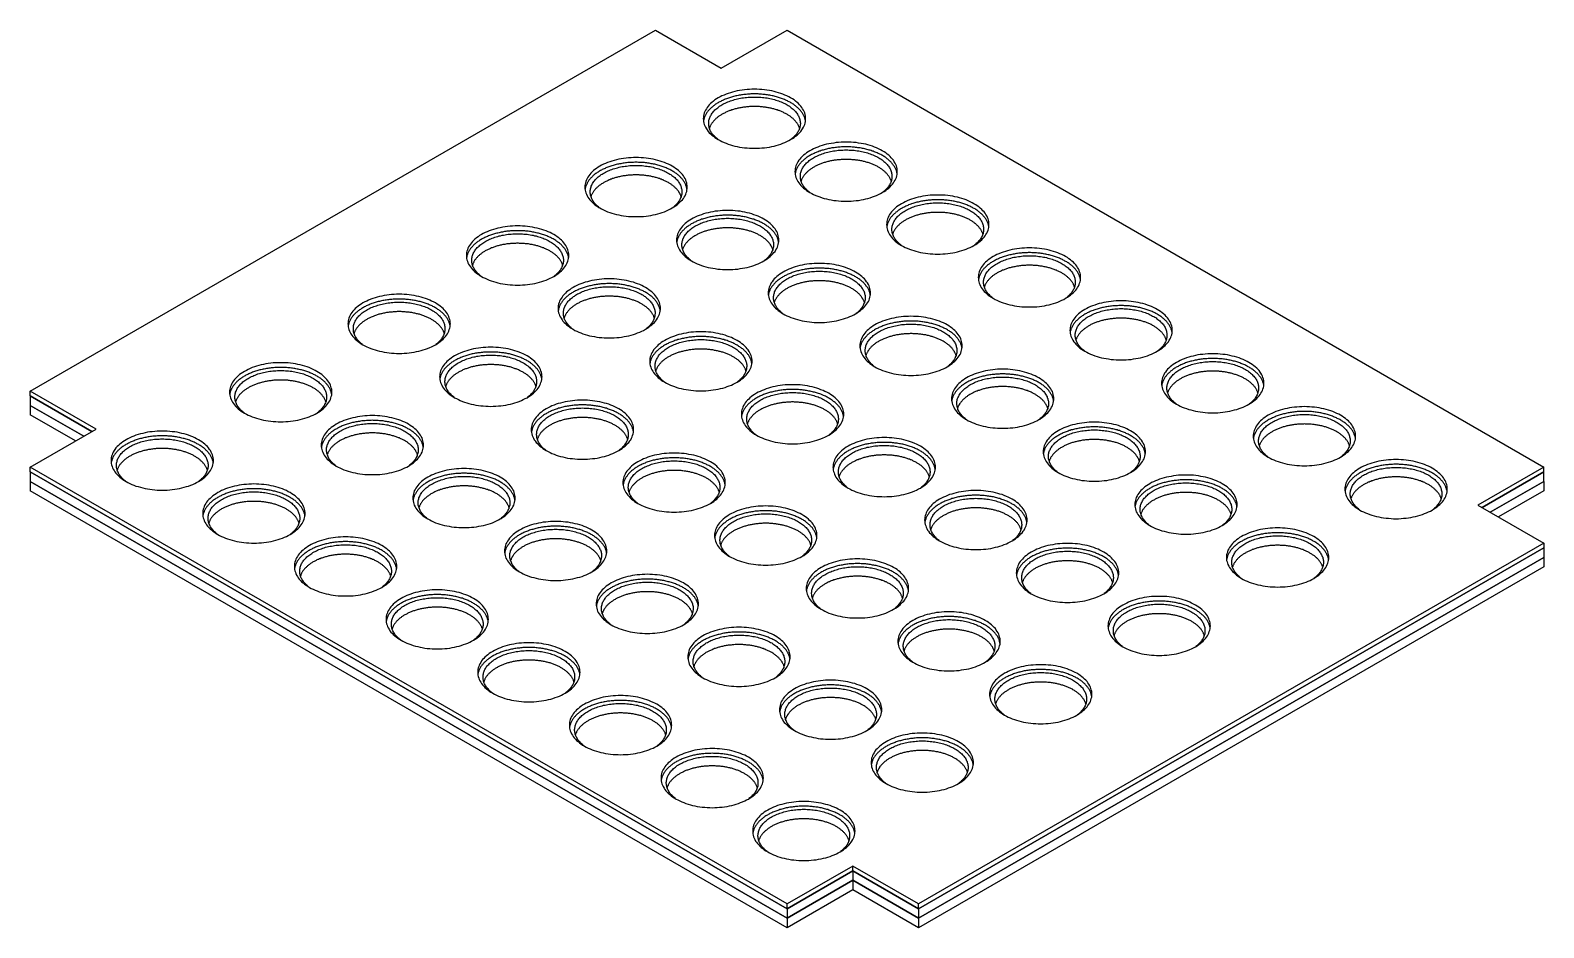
# Model space of a CAD drawing. Extents: x 1.5 to 17.7, y 2.4 to 12.
import ezdxf

# ---------------------------------------------------------------- set-up
doc = ezdxf.new("R2010")
doc.units = 0
doc.layers.get('0').update_dxf_attribs({"linetype": 'CONTINUOUS'})

# ---------------------------------------------------------------- blocks, each defined once
blk = doc.blocks.new('A$C44197991')
at = {"color": 0, "linetype": 'CONTINUOUS', "extrusion": (-2e-16, 0.816497, 0.57735)}
for p, q in [((3.633, -0.168), (10.351, 3.711)), ((10.351, 3.711), (11.058, 3.303)), ((11.058, 3.303), (11.765, 3.711)), ((11.765, 3.711), (19.897, -0.984)), ((4.34, -0.576), (3.633, -0.168)), ((3.633, -0.219), (3.633, -0.168)), ((4.296, -0.601), (3.633, -0.219)), ((3.633, -0.219), (4.296, -0.601)), ((3.633, -0.219), (3.633, -0.321)), ((4.208, -0.652), (3.633, -0.321)), ((3.633, -0.321), (3.633, -0.423)), ((3.633, -0.321), (4.208, -0.652)), ((4.119, -0.703), (3.633, -0.423)), ((3.633, -0.984), (4.34, -0.576)), ((11.765, -5.679), (3.633, -0.984)), ((3.633, -1.035), (3.633, -0.984)), ((11.765, -5.73), (3.633, -1.035)), ((3.633, -1.035), (11.765, -5.73)), ((3.633, -1.035), (3.633, -1.137)), ((11.765, -5.832), (3.633, -1.137)), ((3.633, -1.137), (3.633, -1.239)), ((3.633, -1.137), (11.765, -5.832)), ((19.897, -0.984), (19.189, -1.392)), ((19.897, -1.035), (19.234, -1.418)), ((19.234, -1.418), (19.897, -1.035)), ((19.897, -1.137), (19.322, -1.469)), ((19.322, -1.469), (19.897, -1.137)), ((19.897, -1.035), (19.897, -0.984)), ((19.897, -1.137), (19.897, -1.035)), ((19.897, -1.137), (19.897, -1.239)), ((11.765, -5.934), (3.633, -1.239)), ((19.897, -1.239), (19.41, -1.52)), ((19.189, -1.392), (19.897, -1.801)), ((19.897, -1.801), (13.179, -5.679)), ((19.897, -1.852), (13.179, -5.73)), ((13.179, -5.73), (19.897, -1.852)), ((19.897, -1.801), (19.897, -1.852)), ((19.897, -1.852), (19.897, -1.954)), ((19.897, -1.954), (13.179, -5.832)), ((13.179, -5.832), (19.897, -1.954)), ((19.897, -2.056), (13.179, -5.934)), ((19.897, -1.954), (19.897, -2.056)), ((12.472, -5.271), (11.765, -5.679)), ((12.472, -5.322), (11.765, -5.73)), ((11.765, -5.73), (12.472, -5.322)), ((13.179, -5.679), (12.472, -5.271)), ((12.472, -5.322), (12.472, -5.271)), ((13.179, -5.73), (12.472, -5.322)), ((12.472, -5.322), (13.179, -5.73)), ((12.472, -5.322), (12.472, -5.424)), ((12.472, -5.424), (11.765, -5.832)), ((11.765, -5.832), (12.472, -5.424)), ((12.472, -5.526), (11.765, -5.934)), ((13.179, -5.832), (12.472, -5.424)), ((12.472, -5.424), (12.472, -5.526)), ((12.472, -5.424), (13.179, -5.832)), ((13.179, -5.934), (12.472, -5.526)), ((11.765, -5.73), (11.765, -5.679)), ((13.179, -5.73), (13.179, -5.679)), ((11.765, -5.73), (11.765, -5.832)), ((11.765, -5.832), (11.765, -5.934)), ((13.179, -5.73), (13.179, -5.832)), ((13.179, -5.832), (13.179, -5.934))]:
    blk.add_line(p, q, dxfattribs=at)
at = {"color": 0, "linetype": 'CONTINUOUS'}
for points in [[(11.804, 2.536, 0), (11.823, 2.547, 0), (11.841, 2.559, 0), (11.857, 2.571, 0), (11.873, 2.584, 0), (11.887, 2.597, 0), (11.9, 2.61, 0), (11.912, 2.624, 0), (11.924, 2.639, 0), (11.933, 2.653, 0), (11.942, 2.668, 0), (11.949, 2.683, 0), (11.955, 2.698, 0), (11.959, 2.713, 0), (11.963, 2.729, 0), (11.965, 2.744, 0), (11.965, 2.76, 0), (11.965, 2.776, 0), (11.963, 2.791, 0), (11.959, 2.807, 0), (11.955, 2.822, 0), (11.949, 2.837, 0), (11.942, 2.852, 0), (11.933, 2.867, 0), (11.924, 2.882, 0), (11.912, 2.896, 0), (11.9, 2.91, 0), (11.887, 2.923, 0), (11.873, 2.936, 0), (11.857, 2.949, 0), (11.841, 2.962, 0), (11.823, 2.973, 0), (11.804, 2.985, 0), (11.785, 2.995, 0), (11.764, 3.006, 0), (11.743, 3.015, 0), (11.721, 3.024, 0), (11.698, 3.032, 0), (11.675, 3.04, 0), (11.65, 3.047, 0), (11.626, 3.053, 0), (11.601, 3.059, 0), (11.575, 3.064, 0), (11.549, 3.068, 0), (11.523, 3.071, 0), (11.496, 3.074, 0), (11.469, 3.076, 0), (11.442, 3.077, 0), (11.415, 3.078, 0), (11.388, 3.077, 0), (11.361, 3.076, 0), (11.335, 3.074, 0), (11.308, 3.071, 0), (11.282, 3.068, 0), (11.256, 3.064, 0), (11.23, 3.059, 0), (11.205, 3.053, 0), (11.18, 3.047, 0), (11.156, 3.04, 0), (11.133, 3.032, 0), (11.11, 3.024, 0), (11.088, 3.015, 0), (11.066, 3.006, 0), (11.046, 2.995, 0), (11.026, 2.985, 0), (11.008, 2.973, 0), (10.99, 2.962, 0), (10.974, 2.949, 0), (10.958, 2.936, 0), (10.944, 2.923, 0), (10.93, 2.91, 0), (10.918, 2.896, 0), (10.907, 2.882, 0), (10.898, 2.867, 0), (10.889, 2.852, 0), (10.882, 2.837, 0), (10.876, 2.822, 0), (10.871, 2.807, 0), (10.868, 2.791, 0), (10.866, 2.776, 0), (10.865, 2.76, 0), (10.866, 2.744, 0), (10.868, 2.729, 0), (10.871, 2.713, 0), (10.876, 2.698, 0), (10.882, 2.683, 0), (10.889, 2.668, 0), (10.898, 2.653, 0), (10.907, 2.639, 0), (10.918, 2.624, 0), (10.93, 2.61, 0), (10.944, 2.597, 0), (10.958, 2.584, 0), (10.974, 2.571, 0), (10.99, 2.559, 0), (11.008, 2.547, 0), (11.026, 2.536, 0), (11.046, 2.525, 0), (11.066, 2.515, 0), (11.088, 2.505, 0), (11.11, 2.496, 0), (11.133, 2.488, 0), (11.156, 2.48, 0), (11.18, 2.473, 0), (11.205, 2.467, 0), (11.23, 2.461, 0), (11.256, 2.456, 0), (11.282, 2.452, 0), (11.308, 2.449, 0), (11.335, 2.446, 0), (11.361, 2.444, 0), (11.388, 2.443, 0), (11.415, 2.443, 0), (11.442, 2.443, 0), (11.469, 2.444, 0), (11.496, 2.446, 0), (11.523, 2.449, 0), (11.549, 2.452, 0), (11.575, 2.456, 0), (11.601, 2.461, 0), (11.626, 2.467, 0), (11.65, 2.473, 0), (11.675, 2.48, 0), (11.698, 2.488, 0), (11.721, 2.496, 0), (11.743, 2.505, 0), (11.764, 2.515, 0), (11.785, 2.525, 0), (11.804, 2.536, 0)], [(11.964, 2.735, 0), (11.962, 2.742, 0), (11.961, 2.749, 0), (11.959, 2.757, 0), (11.957, 2.764, 0), (11.955, 2.771, 0), (11.952, 2.778, 0), (11.949, 2.786, 0), (11.946, 2.793, 0), (11.942, 2.8, 0), (11.939, 2.807, 0), (11.934, 2.814, 0), (11.93, 2.821, 0), (11.925, 2.828, 0), (11.921, 2.835, 0), (11.915, 2.841, 0), (11.91, 2.848, 0), (11.904, 2.855, 0), (11.898, 2.861, 0), (11.892, 2.868, 0), (11.885, 2.874, 0), (11.879, 2.88, 0), (11.871, 2.886, 0), (11.864, 2.893, 0), (11.857, 2.898, 0), (11.849, 2.904, 0), (11.841, 2.91, 0), (11.833, 2.916, 0), (11.824, 2.921, 0), (11.816, 2.927, 0), (11.807, 2.932, 0), (11.798, 2.937, 0), (11.788, 2.942, 0), (11.779, 2.947, 0), (11.769, 2.952, 0), (11.759, 2.957, 0), (11.749, 2.961, 0), (11.739, 2.966, 0), (11.728, 2.97, 0), (11.718, 2.974, 0), (11.707, 2.978, 0), (11.696, 2.982, 0), (11.685, 2.986, 0), (11.674, 2.989, 0), (11.662, 2.993, 0), (11.651, 2.996, 0), (11.639, 2.999, 0), (11.627, 3.002, 0), (11.616, 3.005, 0), (11.604, 3.007, 0), (11.591, 3.01, 0), (11.579, 3.012, 0), (11.567, 3.014, 0), (11.555, 3.016, 0), (11.542, 3.018, 0), (11.53, 3.02, 0), (11.517, 3.021, 0), (11.505, 3.022, 0), (11.492, 3.023, 0), (11.479, 3.024, 0), (11.466, 3.025, 0), (11.454, 3.026, 0), (11.441, 3.026, 0), (11.428, 3.026, 0), (11.415, 3.027, 0), (11.402, 3.026, 0), (11.39, 3.026, 0), (11.377, 3.026, 0), (11.364, 3.025, 0), (11.351, 3.024, 0), (11.339, 3.023, 0), (11.326, 3.022, 0), (11.313, 3.021, 0), (11.301, 3.02, 0), (11.288, 3.018, 0), (11.276, 3.016, 0), (11.264, 3.014, 0), (11.251, 3.012, 0), (11.239, 3.01, 0), (11.227, 3.007, 0), (11.215, 3.005, 0), (11.203, 3.002, 0), (11.191, 2.999, 0), (11.18, 2.996, 0), (11.168, 2.993, 0), (11.157, 2.989, 0), (11.146, 2.986, 0), (11.135, 2.982, 0), (11.124, 2.978, 0), (11.113, 2.974, 0), (11.102, 2.97, 0), (11.092, 2.966, 0), (11.082, 2.961, 0), (11.072, 2.957, 0), (11.062, 2.952, 0), (11.052, 2.947, 0), (11.042, 2.942, 0), (11.033, 2.937, 0), (11.024, 2.932, 0), (11.015, 2.927, 0), (11.006, 2.921, 0), (10.998, 2.916, 0), (10.99, 2.91, 0), (10.982, 2.904, 0), (10.974, 2.898, 0), (10.966, 2.893, 0), (10.959, 2.886, 0), (10.952, 2.88, 0), (10.945, 2.874, 0), (10.939, 2.868, 0), (10.933, 2.861, 0), (10.927, 2.855, 0), (10.921, 2.848, 0), (10.915, 2.841, 0), (10.91, 2.835, 0), (10.905, 2.828, 0), (10.901, 2.821, 0), (10.896, 2.814, 0), (10.892, 2.807, 0), (10.888, 2.8, 0), (10.885, 2.793, 0), (10.882, 2.786, 0), (10.879, 2.778, 0), (10.876, 2.771, 0), (10.874, 2.764, 0), (10.871, 2.757, 0), (10.87, 2.749, 0), (10.868, 2.742, 0), (10.867, 2.735, 0)], [(11.021, 2.539, 0), (11.011, 2.547, 0), (11.002, 2.555, 0), (10.992, 2.563, 0), (10.984, 2.572, 0), (10.976, 2.58, 0), (10.969, 2.589, 0), (10.962, 2.598, 0), (10.955, 2.607, 0), (10.95, 2.617, 0), (10.944, 2.626, 0), (10.94, 2.635, 0), (10.935, 2.645, 0), (10.932, 2.655, 0), (10.929, 2.664, 0), (10.927, 2.674, 0), (10.925, 2.684, 0), (10.924, 2.694, 0), (10.923, 2.703, 0), (10.923, 2.713, 0), (10.924, 2.723, 0), (10.925, 2.733, 0), (10.926, 2.743, 0), (10.929, 2.752, 0), (10.931, 2.762, 0), (10.935, 2.772, 0), (10.939, 2.781, 0), (10.944, 2.791, 0), (10.949, 2.8, 0), (10.954, 2.809, 0), (10.961, 2.819, 0), (10.968, 2.828, 0), (10.975, 2.836, 0), (10.983, 2.845, 0), (10.991, 2.854, 0), (11, 2.862, 0), (11.01, 2.87, 0), (11.02, 2.878, 0), (11.03, 2.886, 0), (11.041, 2.894, 0), (11.052, 2.901, 0), (11.064, 2.908, 0), (11.076, 2.915, 0), (11.088, 2.922, 0), (11.101, 2.928, 0), (11.115, 2.934, 0), (11.128, 2.94, 0), (11.142, 2.946, 0), (11.157, 2.951, 0), (11.171, 2.956, 0), (11.186, 2.961, 0), (11.201, 2.965, 0), (11.217, 2.969, 0), (11.232, 2.973, 0), (11.248, 2.977, 0), (11.265, 2.98, 0), (11.281, 2.983, 0), (11.297, 2.985, 0), (11.314, 2.987, 0), (11.331, 2.989, 0), (11.348, 2.991, 0), (11.364, 2.992, 0), (11.381, 2.993, 0), (11.398, 2.993, 0), (11.415, 2.993, 0), (11.432, 2.993, 0), (11.449, 2.993, 0), (11.466, 2.992, 0), (11.483, 2.991, 0), (11.5, 2.989, 0), (11.517, 2.987, 0), (11.533, 2.985, 0), (11.55, 2.983, 0), (11.566, 2.98, 0), (11.582, 2.977, 0), (11.598, 2.973, 0), (11.614, 2.969, 0), (11.629, 2.965, 0), (11.645, 2.961, 0), (11.659, 2.956, 0), (11.674, 2.951, 0), (11.688, 2.946, 0), (11.702, 2.94, 0), (11.716, 2.934, 0), (11.729, 2.928, 0), (11.742, 2.922, 0), (11.755, 2.915, 0), (11.767, 2.908, 0), (11.779, 2.901, 0), (11.79, 2.894, 0), (11.801, 2.886, 0), (11.811, 2.878, 0), (11.821, 2.87, 0), (11.831, 2.862, 0), (11.839, 2.854, 0), (11.848, 2.845, 0), (11.856, 2.836, 0), (11.863, 2.828, 0), (11.87, 2.819, 0), (11.876, 2.809, 0), (11.882, 2.8, 0), (11.887, 2.791, 0), (11.892, 2.781, 0), (11.896, 2.772, 0), (11.899, 2.762, 0), (11.902, 2.752, 0), (11.904, 2.743, 0), (11.906, 2.733, 0), (11.907, 2.723, 0), (11.908, 2.713, 0), (11.908, 2.703, 0), (11.907, 2.694, 0), (11.906, 2.684, 0), (11.904, 2.674, 0), (11.902, 2.664, 0), (11.899, 2.655, 0), (11.895, 2.645, 0), (11.891, 2.635, 0), (11.886, 2.626, 0), (11.881, 2.617, 0), (11.875, 2.607, 0), (11.869, 2.598, 0), (11.862, 2.589, 0), (11.855, 2.58, 0), (11.847, 2.572, 0), (11.838, 2.563, 0), (11.829, 2.555, 0), (11.82, 2.547, 0), (11.81, 2.539, 0)], [(11.9, 2.658, 0), (11.898, 2.664, 0), (11.896, 2.67, 0), (11.893, 2.676, 0), (11.89, 2.682, 0), (11.887, 2.688, 0), (11.884, 2.694, 0), (11.881, 2.7, 0), (11.877, 2.706, 0), (11.873, 2.711, 0), (11.869, 2.717, 0), (11.865, 2.723, 0), (11.861, 2.728, 0), (11.856, 2.734, 0), (11.851, 2.739, 0), (11.846, 2.745, 0), (11.841, 2.75, 0), (11.835, 2.756, 0), (11.83, 2.761, 0), (11.824, 2.766, 0), (11.818, 2.771, 0), (11.811, 2.776, 0), (11.805, 2.781, 0), (11.798, 2.786, 0), (11.791, 2.791, 0), (11.784, 2.795, 0), (11.777, 2.8, 0), (11.77, 2.804, 0), (11.762, 2.809, 0), (11.755, 2.813, 0), (11.747, 2.817, 0), (11.739, 2.821, 0), (11.731, 2.825, 0), (11.723, 2.829, 0), (11.714, 2.833, 0), (11.706, 2.837, 0), (11.697, 2.84, 0), (11.688, 2.844, 0), (11.679, 2.847, 0), (11.67, 2.85, 0), (11.661, 2.854, 0), (11.651, 2.857, 0), (11.642, 2.859, 0), (11.632, 2.862, 0), (11.623, 2.865, 0), (11.613, 2.867, 0), (11.603, 2.87, 0), (11.593, 2.872, 0), (11.583, 2.874, 0), (11.573, 2.876, 0), (11.563, 2.878, 0), (11.553, 2.88, 0), (11.542, 2.882, 0), (11.532, 2.883, 0), (11.521, 2.885, 0), (11.511, 2.886, 0), (11.501, 2.887, 0), (11.49, 2.888, 0), (11.479, 2.889, 0), (11.469, 2.89, 0), (11.458, 2.89, 0), (11.447, 2.891, 0), (11.437, 2.891, 0), (11.426, 2.891, 0), (11.415, 2.891, 0), (11.405, 2.891, 0), (11.394, 2.891, 0), (11.383, 2.891, 0), (11.373, 2.89, 0), (11.362, 2.89, 0), (11.351, 2.889, 0), (11.341, 2.888, 0), (11.33, 2.887, 0), (11.32, 2.886, 0), (11.309, 2.885, 0), (11.299, 2.883, 0), (11.288, 2.882, 0), (11.278, 2.88, 0), (11.268, 2.878, 0), (11.258, 2.876, 0), (11.248, 2.874, 0), (11.238, 2.872, 0), (11.228, 2.87, 0), (11.218, 2.867, 0), (11.208, 2.865, 0), (11.198, 2.862, 0), (11.189, 2.859, 0), (11.179, 2.857, 0), (11.17, 2.854, 0), (11.161, 2.85, 0), (11.152, 2.847, 0), (11.143, 2.844, 0), (11.134, 2.84, 0), (11.125, 2.837, 0), (11.117, 2.833, 0), (11.108, 2.829, 0), (11.1, 2.825, 0), (11.092, 2.821, 0), (11.084, 2.817, 0), (11.076, 2.813, 0), (11.068, 2.809, 0), (11.061, 2.804, 0), (11.053, 2.8, 0), (11.046, 2.795, 0), (11.039, 2.791, 0), (11.032, 2.786, 0), (11.026, 2.781, 0), (11.019, 2.776, 0), (11.013, 2.771, 0), (11.007, 2.766, 0), (11.001, 2.761, 0), (10.995, 2.756, 0), (10.99, 2.75, 0), (10.985, 2.745, 0), (10.98, 2.739, 0), (10.975, 2.734, 0), (10.97, 2.728, 0), (10.966, 2.723, 0), (10.961, 2.717, 0), (10.957, 2.711, 0), (10.953, 2.706, 0), (10.95, 2.7, 0), (10.946, 2.694, 0), (10.943, 2.688, 0), (10.94, 2.682, 0), (10.938, 2.676, 0), (10.935, 2.67, 0), (10.933, 2.664, 0), (10.931, 2.658, 0)], [(12.789, 1.967, 0), (12.808, 1.978, 0), (12.825, 1.99, 0), (12.842, 2.002, 0), (12.858, 2.015, 0), (12.872, 2.028, 0), (12.885, 2.042, 0), (12.897, 2.056, 0), (12.908, 2.07, 0), (12.918, 2.084, 0), (12.927, 2.099, 0), (12.934, 2.114, 0), (12.94, 2.129, 0), (12.944, 2.145, 0), (12.948, 2.16, 0), (12.95, 2.176, 0), (12.95, 2.191, 0), (12.95, 2.207, 0), (12.948, 2.223, 0), (12.944, 2.238, 0), (12.94, 2.253, 0), (12.934, 2.269, 0), (12.927, 2.284, 0), (12.918, 2.298, 0), (12.908, 2.313, 0), (12.897, 2.327, 0), (12.885, 2.341, 0), (12.872, 2.355, 0), (12.858, 2.368, 0), (12.842, 2.381, 0), (12.825, 2.393, 0), (12.808, 2.405, 0), (12.789, 2.416, 0), (12.77, 2.427, 0), (12.749, 2.437, 0), (12.728, 2.446, 0), (12.706, 2.455, 0), (12.683, 2.464, 0), (12.659, 2.471, 0), (12.635, 2.478, 0), (12.611, 2.485, 0), (12.585, 2.49, 0), (12.56, 2.495, 0), (12.534, 2.499, 0), (12.508, 2.503, 0), (12.481, 2.506, 0), (12.454, 2.507, 0), (12.427, 2.509, 0), (12.4, 2.509, 0), (12.373, 2.509, 0), (12.346, 2.507, 0), (12.319, 2.506, 0), (12.293, 2.503, 0), (12.267, 2.499, 0), (12.241, 2.495, 0), (12.215, 2.49, 0), (12.19, 2.485, 0), (12.165, 2.478, 0), (12.141, 2.471, 0), (12.117, 2.464, 0), (12.095, 2.455, 0), (12.073, 2.446, 0), (12.051, 2.437, 0), (12.031, 2.427, 0), (12.011, 2.416, 0), (11.993, 2.405, 0), (11.975, 2.393, 0), (11.959, 2.381, 0), (11.943, 2.368, 0), (11.928, 2.355, 0), (11.915, 2.341, 0), (11.903, 2.327, 0), (11.892, 2.313, 0), (11.882, 2.298, 0), (11.874, 2.284, 0), (11.867, 2.269, 0), (11.861, 2.253, 0), (11.856, 2.238, 0), (11.853, 2.223, 0), (11.851, 2.207, 0), (11.85, 2.191, 0), (11.851, 2.176, 0), (11.853, 2.16, 0), (11.856, 2.145, 0), (11.861, 2.129, 0), (11.867, 2.114, 0), (11.874, 2.099, 0), (11.882, 2.084, 0), (11.892, 2.07, 0), (11.903, 2.056, 0), (11.915, 2.042, 0), (11.928, 2.028, 0), (11.943, 2.015, 0), (11.959, 2.002, 0), (11.975, 1.99, 0), (11.993, 1.978, 0), (12.011, 1.967, 0), (12.031, 1.956, 0), (12.051, 1.946, 0), (12.073, 1.936, 0), (12.095, 1.927, 0), (12.117, 1.919, 0), (12.141, 1.911, 0), (12.165, 1.904, 0), (12.19, 1.898, 0), (12.215, 1.892, 0), (12.241, 1.888, 0), (12.267, 1.883, 0), (12.293, 1.88, 0), (12.319, 1.877, 0), (12.346, 1.875, 0), (12.373, 1.874, 0), (12.4, 1.874, 0), (12.427, 1.874, 0), (12.454, 1.875, 0), (12.481, 1.877, 0), (12.508, 1.88, 0), (12.534, 1.883, 0), (12.56, 1.888, 0), (12.585, 1.892, 0), (12.611, 1.898, 0), (12.635, 1.904, 0), (12.659, 1.911, 0), (12.683, 1.919, 0), (12.706, 1.927, 0), (12.728, 1.936, 0), (12.749, 1.946, 0), (12.77, 1.956, 0), (12.789, 1.967, 0)], [(12.948, 2.166, 0), (12.947, 2.173, 0), (12.946, 2.181, 0), (12.944, 2.188, 0), (12.942, 2.195, 0), (12.94, 2.203, 0), (12.937, 2.21, 0), (12.934, 2.217, 0), (12.931, 2.224, 0), (12.927, 2.231, 0), (12.924, 2.238, 0), (12.919, 2.245, 0), (12.915, 2.252, 0), (12.91, 2.259, 0), (12.905, 2.266, 0), (12.9, 2.273, 0), (12.895, 2.279, 0), (12.889, 2.286, 0), (12.883, 2.293, 0), (12.877, 2.299, 0), (12.87, 2.305, 0), (12.864, 2.312, 0), (12.856, 2.318, 0), (12.849, 2.324, 0), (12.842, 2.33, 0), (12.834, 2.336, 0), (12.826, 2.342, 0), (12.818, 2.347, 0), (12.809, 2.353, 0), (12.8, 2.358, 0), (12.792, 2.364, 0), (12.783, 2.369, 0), (12.773, 2.374, 0), (12.764, 2.379, 0), (12.754, 2.384, 0), (12.744, 2.388, 0), (12.734, 2.393, 0), (12.724, 2.397, 0), (12.713, 2.401, 0), (12.703, 2.406, 0), (12.692, 2.41, 0), (12.681, 2.413, 0), (12.67, 2.417, 0), (12.659, 2.421, 0), (12.647, 2.424, 0), (12.636, 2.427, 0), (12.624, 2.43, 0), (12.612, 2.433, 0), (12.601, 2.436, 0), (12.588, 2.439, 0), (12.576, 2.441, 0), (12.564, 2.443, 0), (12.552, 2.446, 0), (12.54, 2.448, 0), (12.527, 2.449, 0), (12.515, 2.451, 0), (12.502, 2.452, 0), (12.489, 2.454, 0), (12.477, 2.455, 0), (12.464, 2.456, 0), (12.451, 2.457, 0), (12.439, 2.457, 0), (12.426, 2.458, 0), (12.413, 2.458, 0), (12.4, 2.458, 0), (12.387, 2.458, 0), (12.375, 2.458, 0), (12.362, 2.457, 0), (12.349, 2.457, 0), (12.336, 2.456, 0), (12.324, 2.455, 0), (12.311, 2.454, 0), (12.298, 2.452, 0), (12.286, 2.451, 0), (12.273, 2.449, 0), (12.261, 2.448, 0), (12.248, 2.446, 0), (12.236, 2.443, 0), (12.224, 2.441, 0), (12.212, 2.439, 0), (12.2, 2.436, 0), (12.188, 2.433, 0), (12.176, 2.43, 0), (12.165, 2.427, 0), (12.153, 2.424, 0), (12.142, 2.421, 0), (12.131, 2.417, 0), (12.12, 2.413, 0), (12.109, 2.41, 0), (12.098, 2.406, 0), (12.087, 2.401, 0), (12.077, 2.397, 0), (12.066, 2.393, 0), (12.056, 2.388, 0), (12.046, 2.384, 0), (12.037, 2.379, 0), (12.027, 2.374, 0), (12.018, 2.369, 0), (12.009, 2.364, 0), (12, 2.358, 0), (11.991, 2.353, 0), (11.983, 2.347, 0), (11.975, 2.342, 0), (11.967, 2.336, 0), (11.959, 2.33, 0), (11.951, 2.324, 0), (11.944, 2.318, 0), (11.937, 2.312, 0), (11.93, 2.305, 0), (11.924, 2.299, 0), (11.918, 2.293, 0), (11.912, 2.286, 0), (11.906, 2.279, 0), (11.9, 2.273, 0), (11.895, 2.266, 0), (11.89, 2.259, 0), (11.886, 2.252, 0), (11.881, 2.245, 0), (11.877, 2.238, 0), (11.873, 2.231, 0), (11.87, 2.224, 0), (11.867, 2.217, 0), (11.864, 2.21, 0), (11.861, 2.203, 0), (11.858, 2.195, 0), (11.856, 2.188, 0), (11.855, 2.181, 0), (11.853, 2.173, 0), (11.852, 2.166, 0)], [(10.531, 1.801, 0), (10.55, 1.812, 0), (10.568, 1.824, 0), (10.584, 1.836, 0), (10.6, 1.849, 0), (10.614, 1.862, 0), (10.628, 1.876, 0), (10.64, 1.889, 0), (10.651, 1.904, 0), (10.66, 1.918, 0), (10.669, 1.933, 0), (10.676, 1.948, 0), (10.682, 1.963, 0), (10.687, 1.979, 0), (10.69, 1.994, 0), (10.692, 2.01, 0), (10.693, 2.025, 0), (10.692, 2.041, 0), (10.69, 2.056, 0), (10.687, 2.072, 0), (10.682, 2.087, 0), (10.676, 2.102, 0), (10.669, 2.117, 0), (10.66, 2.132, 0), (10.651, 2.147, 0), (10.64, 2.161, 0), (10.628, 2.175, 0), (10.614, 2.188, 0), (10.6, 2.202, 0), (10.584, 2.214, 0), (10.568, 2.227, 0), (10.55, 2.238, 0), (10.531, 2.25, 0), (10.512, 2.26, 0), (10.492, 2.271, 0), (10.47, 2.28, 0), (10.448, 2.289, 0), (10.425, 2.298, 0), (10.402, 2.305, 0), (10.378, 2.312, 0), (10.353, 2.319, 0), (10.328, 2.324, 0), (10.302, 2.329, 0), (10.276, 2.333, 0), (10.25, 2.337, 0), (10.223, 2.339, 0), (10.197, 2.341, 0), (10.169, 2.342, 0), (10.143, 2.343, 0), (10.116, 2.342, 0), (10.089, 2.341, 0), (10.062, 2.339, 0), (10.035, 2.337, 0), (10.009, 2.333, 0), (9.983, 2.329, 0), (9.957, 2.324, 0), (9.932, 2.319, 0), (9.907, 2.312, 0), (9.883, 2.305, 0), (9.86, 2.298, 0), (9.837, 2.289, 0), (9.815, 2.28, 0), (9.794, 2.271, 0), (9.773, 2.26, 0), (9.754, 2.25, 0), (9.735, 2.238, 0), (9.717, 2.227, 0), (9.701, 2.214, 0), (9.685, 2.202, 0), (9.671, 2.188, 0), (9.658, 2.175, 0), (9.645, 2.161, 0), (9.634, 2.147, 0), (9.625, 2.132, 0), (9.616, 2.117, 0), (9.609, 2.102, 0), (9.603, 2.087, 0), (9.599, 2.072, 0), (9.595, 2.056, 0), (9.593, 2.041, 0), (9.593, 2.025, 0), (9.593, 2.01, 0), (9.595, 1.994, 0), (9.599, 1.979, 0), (9.603, 1.963, 0), (9.609, 1.948, 0), (9.616, 1.933, 0), (9.625, 1.918, 0), (9.634, 1.904, 0), (9.645, 1.889, 0), (9.658, 1.876, 0), (9.671, 1.862, 0), (9.685, 1.849, 0), (9.701, 1.836, 0), (9.717, 1.824, 0), (9.735, 1.812, 0), (9.754, 1.801, 0), (9.773, 1.79, 0), (9.794, 1.78, 0), (9.815, 1.77, 0), (9.837, 1.761, 0), (9.86, 1.753, 0), (9.883, 1.745, 0), (9.907, 1.738, 0), (9.932, 1.732, 0), (9.957, 1.726, 0), (9.983, 1.721, 0), (10.009, 1.717, 0), (10.035, 1.714, 0), (10.062, 1.711, 0), (10.089, 1.709, 0), (10.116, 1.708, 0), (10.143, 1.708, 0), (10.169, 1.708, 0), (10.197, 1.709, 0), (10.223, 1.711, 0), (10.25, 1.714, 0), (10.276, 1.717, 0), (10.302, 1.721, 0), (10.328, 1.726, 0), (10.353, 1.732, 0), (10.378, 1.738, 0), (10.402, 1.745, 0), (10.425, 1.753, 0), (10.448, 1.761, 0), (10.47, 1.77, 0), (10.492, 1.78, 0), (10.512, 1.79, 0), (10.531, 1.801, 0)], [(10.691, 2, 0), (10.69, 2.007, 0), (10.688, 2.014, 0), (10.686, 2.022, 0), (10.684, 2.029, 0), (10.682, 2.036, 0), (10.679, 2.044, 0), (10.676, 2.051, 0), (10.673, 2.058, 0), (10.67, 2.065, 0), (10.666, 2.072, 0), (10.662, 2.079, 0), (10.657, 2.086, 0), (10.653, 2.093, 0), (10.648, 2.1, 0), (10.643, 2.106, 0), (10.637, 2.113, 0), (10.631, 2.12, 0), (10.625, 2.126, 0), (10.619, 2.133, 0), (10.613, 2.139, 0), (10.606, 2.145, 0), (10.599, 2.152, 0), (10.591, 2.158, 0), (10.584, 2.164, 0), (10.576, 2.17, 0), (10.568, 2.175, 0), (10.56, 2.181, 0), (10.552, 2.187, 0), (10.543, 2.192, 0), (10.534, 2.197, 0), (10.525, 2.202, 0), (10.515, 2.208, 0), (10.506, 2.213, 0), (10.496, 2.217, 0), (10.486, 2.222, 0), (10.476, 2.227, 0), (10.466, 2.231, 0), (10.456, 2.235, 0), (10.445, 2.239, 0), (10.434, 2.243, 0), (10.423, 2.247, 0), (10.412, 2.251, 0), (10.401, 2.255, 0), (10.39, 2.258, 0), (10.378, 2.261, 0), (10.366, 2.264, 0), (10.355, 2.267, 0), (10.343, 2.27, 0), (10.331, 2.273, 0), (10.319, 2.275, 0), (10.306, 2.277, 0), (10.294, 2.279, 0), (10.282, 2.281, 0), (10.27, 2.283, 0), (10.257, 2.285, 0), (10.244, 2.286, 0), (10.232, 2.288, 0), (10.219, 2.289, 0), (10.207, 2.29, 0), (10.194, 2.29, 0), (10.181, 2.291, 0), (10.168, 2.291, 0), (10.155, 2.292, 0), (10.143, 2.292, 0), (10.13, 2.292, 0), (10.117, 2.291, 0), (10.104, 2.291, 0), (10.091, 2.29, 0), (10.079, 2.29, 0), (10.066, 2.289, 0), (10.053, 2.288, 0), (10.041, 2.286, 0), (10.028, 2.285, 0), (10.016, 2.283, 0), (10.003, 2.281, 0), (9.991, 2.279, 0), (9.979, 2.277, 0), (9.966, 2.275, 0), (9.954, 2.273, 0), (9.942, 2.27, 0), (9.93, 2.267, 0), (9.919, 2.264, 0), (9.907, 2.261, 0), (9.896, 2.258, 0), (9.884, 2.255, 0), (9.873, 2.251, 0), (9.862, 2.247, 0), (9.851, 2.243, 0), (9.84, 2.239, 0), (9.83, 2.235, 0), (9.819, 2.231, 0), (9.809, 2.227, 0), (9.799, 2.222, 0), (9.789, 2.217, 0), (9.779, 2.213, 0), (9.77, 2.208, 0), (9.76, 2.202, 0), (9.751, 2.197, 0), (9.742, 2.192, 0), (9.734, 2.187, 0), (9.725, 2.181, 0), (9.717, 2.175, 0), (9.709, 2.17, 0), (9.701, 2.164, 0), (9.694, 2.158, 0), (9.686, 2.152, 0), (9.679, 2.145, 0), (9.673, 2.139, 0), (9.666, 2.133, 0), (9.66, 2.126, 0), (9.654, 2.12, 0), (9.648, 2.113, 0), (9.643, 2.106, 0), (9.637, 2.1, 0), (9.632, 2.093, 0), (9.628, 2.086, 0), (9.623, 2.079, 0), (9.619, 2.072, 0), (9.616, 2.065, 0), (9.612, 2.058, 0), (9.609, 2.051, 0), (9.606, 2.044, 0), (9.603, 2.036, 0), (9.601, 2.029, 0), (9.599, 2.022, 0), (9.597, 2.014, 0), (9.596, 2.007, 0), (9.594, 2, 0)], [(12.006, 1.97, 0), (11.996, 1.978, 0), (11.986, 1.986, 0), (11.977, 1.995, 0), (11.969, 2.003, 0), (11.961, 2.012, 0), (11.954, 2.021, 0), (11.947, 2.03, 0), (11.94, 2.039, 0), (11.934, 2.048, 0), (11.929, 2.057, 0), (11.925, 2.067, 0), (11.92, 2.076, 0), (11.917, 2.086, 0), (11.914, 2.096, 0), (11.912, 2.105, 0), (11.91, 2.115, 0), (11.909, 2.125, 0), (11.908, 2.135, 0), (11.908, 2.145, 0), (11.908, 2.154, 0), (11.909, 2.164, 0), (11.911, 2.174, 0), (11.914, 2.184, 0), (11.916, 2.193, 0), (11.92, 2.203, 0), (11.924, 2.213, 0), (11.928, 2.222, 0), (11.934, 2.231, 0), (11.939, 2.241, 0), (11.946, 2.25, 0), (11.953, 2.259, 0), (11.96, 2.268, 0), (11.968, 2.276, 0), (11.976, 2.285, 0), (11.985, 2.293, 0), (11.995, 2.302, 0), (12.004, 2.31, 0), (12.015, 2.317, 0), (12.026, 2.325, 0), (12.037, 2.332, 0), (12.049, 2.339, 0), (12.061, 2.346, 0), (12.073, 2.353, 0), (12.086, 2.359, 0), (12.1, 2.366, 0), (12.113, 2.371, 0), (12.127, 2.377, 0), (12.142, 2.382, 0), (12.156, 2.387, 0), (12.171, 2.392, 0), (12.186, 2.397, 0), (12.202, 2.401, 0), (12.217, 2.404, 0), (12.233, 2.408, 0), (12.249, 2.411, 0), (12.266, 2.414, 0), (12.282, 2.416, 0), (12.299, 2.419, 0), (12.316, 2.421, 0), (12.332, 2.422, 0), (12.349, 2.423, 0), (12.366, 2.424, 0), (12.383, 2.425, 0), (12.4, 2.425, 0), (12.417, 2.425, 0), (12.434, 2.424, 0), (12.451, 2.423, 0), (12.468, 2.422, 0), (12.485, 2.421, 0), (12.502, 2.419, 0), (12.518, 2.416, 0), (12.535, 2.414, 0), (12.551, 2.411, 0), (12.567, 2.408, 0), (12.583, 2.404, 0), (12.599, 2.401, 0), (12.614, 2.397, 0), (12.629, 2.392, 0), (12.644, 2.387, 0), (12.659, 2.382, 0), (12.673, 2.377, 0), (12.687, 2.371, 0), (12.701, 2.366, 0), (12.714, 2.359, 0), (12.727, 2.353, 0), (12.74, 2.346, 0), (12.752, 2.339, 0), (12.764, 2.332, 0), (12.775, 2.325, 0), (12.786, 2.317, 0), (12.796, 2.31, 0), (12.806, 2.302, 0), (12.815, 2.293, 0), (12.824, 2.285, 0), (12.833, 2.276, 0), (12.841, 2.268, 0), (12.848, 2.259, 0), (12.855, 2.25, 0), (12.861, 2.241, 0), (12.867, 2.231, 0), (12.872, 2.222, 0), (12.877, 2.213, 0), (12.881, 2.203, 0), (12.884, 2.193, 0), (12.887, 2.184, 0), (12.889, 2.174, 0), (12.891, 2.164, 0), (12.892, 2.154, 0), (12.893, 2.145, 0), (12.893, 2.135, 0), (12.892, 2.125, 0), (12.891, 2.115, 0), (12.889, 2.105, 0), (12.887, 2.096, 0), (12.884, 2.086, 0), (12.88, 2.076, 0), (12.876, 2.067, 0), (12.871, 2.057, 0), (12.866, 2.048, 0), (12.86, 2.039, 0), (12.854, 2.03, 0), (12.847, 2.021, 0), (12.839, 2.012, 0), (12.832, 2.003, 0), (12.823, 1.995, 0), (12.814, 1.986, 0), (12.805, 1.978, 0), (12.795, 1.97, 0)], [(12.885, 2.089, 0), (12.883, 2.095, 0), (12.88, 2.101, 0), (12.878, 2.107, 0), (12.875, 2.113, 0), (12.872, 2.119, 0), (12.869, 2.125, 0), (12.866, 2.131, 0), (12.862, 2.137, 0), (12.858, 2.143, 0), (12.854, 2.148, 0), (12.85, 2.154, 0), (12.846, 2.16, 0), (12.841, 2.165, 0), (12.836, 2.171, 0), (12.831, 2.176, 0), (12.826, 2.182, 0), (12.82, 2.187, 0), (12.815, 2.192, 0), (12.809, 2.197, 0), (12.803, 2.202, 0), (12.796, 2.207, 0), (12.79, 2.212, 0), (12.783, 2.217, 0), (12.776, 2.222, 0), (12.769, 2.227, 0), (12.762, 2.231, 0), (12.755, 2.236, 0), (12.747, 2.24, 0), (12.74, 2.244, 0), (12.732, 2.249, 0), (12.724, 2.253, 0), (12.716, 2.257, 0), (12.707, 2.261, 0), (12.699, 2.264, 0), (12.69, 2.268, 0), (12.682, 2.272, 0), (12.673, 2.275, 0), (12.664, 2.279, 0), (12.655, 2.282, 0), (12.646, 2.285, 0), (12.636, 2.288, 0), (12.627, 2.291, 0), (12.617, 2.294, 0), (12.608, 2.296, 0), (12.598, 2.299, 0), (12.588, 2.301, 0), (12.578, 2.304, 0), (12.568, 2.306, 0), (12.558, 2.308, 0), (12.548, 2.31, 0), (12.537, 2.311, 0), (12.527, 2.313, 0), (12.517, 2.315, 0), (12.506, 2.316, 0), (12.496, 2.317, 0), (12.485, 2.318, 0), (12.475, 2.319, 0), (12.464, 2.32, 0), (12.454, 2.321, 0), (12.443, 2.322, 0), (12.432, 2.322, 0), (12.422, 2.322, 0), (12.411, 2.323, 0), (12.4, 2.323, 0), (12.389, 2.323, 0), (12.379, 2.322, 0), (12.368, 2.322, 0), (12.357, 2.322, 0), (12.347, 2.321, 0), (12.336, 2.32, 0), (12.326, 2.319, 0), (12.315, 2.318, 0), (12.305, 2.317, 0), (12.294, 2.316, 0), (12.284, 2.315, 0), (12.273, 2.313, 0), (12.263, 2.311, 0), (12.253, 2.31, 0), (12.243, 2.308, 0), (12.232, 2.306, 0), (12.223, 2.304, 0), (12.213, 2.301, 0), (12.203, 2.299, 0), (12.193, 2.296, 0), (12.183, 2.294, 0), (12.174, 2.291, 0), (12.164, 2.288, 0), (12.155, 2.285, 0), (12.146, 2.282, 0), (12.137, 2.279, 0), (12.128, 2.275, 0), (12.119, 2.272, 0), (12.11, 2.268, 0), (12.101, 2.264, 0), (12.093, 2.261, 0), (12.085, 2.257, 0), (12.077, 2.253, 0), (12.069, 2.249, 0), (12.061, 2.244, 0), (12.053, 2.24, 0), (12.046, 2.236, 0), (12.038, 2.231, 0), (12.031, 2.227, 0), (12.024, 2.222, 0), (12.017, 2.217, 0), (12.011, 2.212, 0), (12.004, 2.207, 0), (11.998, 2.202, 0), (11.992, 2.197, 0), (11.986, 2.192, 0), (11.98, 2.187, 0), (11.975, 2.182, 0), (11.97, 2.176, 0), (11.964, 2.171, 0), (11.96, 2.165, 0), (11.955, 2.16, 0), (11.95, 2.154, 0), (11.946, 2.148, 0), (11.942, 2.143, 0), (11.938, 2.137, 0), (11.935, 2.131, 0), (11.931, 2.125, 0), (11.928, 2.119, 0), (11.925, 2.113, 0), (11.922, 2.107, 0), (11.92, 2.101, 0), (11.918, 2.095, 0), (11.916, 2.089, 0)], [(9.748, 1.804, 0), (9.738, 1.812, 0), (9.729, 1.82, 0), (9.72, 1.828, 0), (9.711, 1.837, 0), (9.703, 1.846, 0), (9.696, 1.854, 0), (9.689, 1.863, 0), (9.683, 1.873, 0), (9.677, 1.882, 0), (9.672, 1.891, 0), (9.667, 1.901, 0), (9.663, 1.91, 0), (9.659, 1.92, 0), (9.656, 1.929, 0), (9.654, 1.939, 0), (9.652, 1.949, 0), (9.651, 1.959, 0), (9.65, 1.969, 0), (9.65, 1.978, 0), (9.651, 1.988, 0), (9.652, 1.998, 0), (9.654, 2.008, 0), (9.656, 2.018, 0), (9.659, 2.027, 0), (9.662, 2.037, 0), (9.666, 2.046, 0), (9.671, 2.056, 0), (9.676, 2.065, 0), (9.682, 2.075, 0), (9.688, 2.084, 0), (9.695, 2.093, 0), (9.702, 2.102, 0), (9.71, 2.11, 0), (9.719, 2.119, 0), (9.727, 2.127, 0), (9.737, 2.135, 0), (9.747, 2.143, 0), (9.757, 2.151, 0), (9.768, 2.159, 0), (9.779, 2.166, 0), (9.791, 2.173, 0), (9.803, 2.18, 0), (9.816, 2.187, 0), (9.829, 2.193, 0), (9.842, 2.199, 0), (9.855, 2.205, 0), (9.869, 2.211, 0), (9.884, 2.216, 0), (9.898, 2.221, 0), (9.913, 2.226, 0), (9.929, 2.23, 0), (9.944, 2.234, 0), (9.96, 2.238, 0), (9.976, 2.242, 0), (9.992, 2.245, 0), (10.008, 2.248, 0), (10.024, 2.25, 0), (10.041, 2.252, 0), (10.058, 2.254, 0), (10.075, 2.256, 0), (10.092, 2.257, 0), (10.108, 2.258, 0), (10.126, 2.258, 0), (10.143, 2.259, 0), (10.16, 2.258, 0), (10.177, 2.258, 0), (10.194, 2.257, 0), (10.21, 2.256, 0), (10.227, 2.254, 0), (10.244, 2.252, 0), (10.261, 2.25, 0), (10.277, 2.248, 0), (10.293, 2.245, 0), (10.309, 2.242, 0), (10.325, 2.238, 0), (10.341, 2.234, 0), (10.357, 2.23, 0), (10.372, 2.226, 0), (10.387, 2.221, 0), (10.401, 2.216, 0), (10.416, 2.211, 0), (10.43, 2.205, 0), (10.443, 2.199, 0), (10.457, 2.193, 0), (10.47, 2.187, 0), (10.482, 2.18, 0), (10.494, 2.173, 0), (10.506, 2.166, 0), (10.517, 2.159, 0), (10.528, 2.151, 0), (10.538, 2.143, 0), (10.548, 2.135, 0), (10.558, 2.127, 0), (10.567, 2.119, 0), (10.575, 2.11, 0), (10.583, 2.102, 0), (10.59, 2.093, 0), (10.597, 2.084, 0), (10.603, 2.075, 0), (10.609, 2.065, 0), (10.614, 2.056, 0), (10.619, 2.046, 0), (10.623, 2.037, 0), (10.626, 2.027, 0), (10.629, 2.018, 0), (10.632, 2.008, 0), (10.633, 1.998, 0), (10.634, 1.988, 0), (10.635, 1.978, 0), (10.635, 1.969, 0), (10.634, 1.959, 0), (10.633, 1.949, 0), (10.631, 1.939, 0), (10.629, 1.929, 0), (10.626, 1.92, 0), (10.622, 1.91, 0), (10.618, 1.901, 0), (10.614, 1.891, 0), (10.608, 1.882, 0), (10.602, 1.873, 0), (10.596, 1.863, 0), (10.589, 1.854, 0), (10.582, 1.846, 0), (10.574, 1.837, 0), (10.565, 1.828, 0), (10.556, 1.82, 0), (10.547, 1.812, 0), (10.537, 1.804, 0)], [(10.627, 1.923, 0), (10.625, 1.929, 0), (10.623, 1.935, 0), (10.62, 1.941, 0), (10.618, 1.947, 0), (10.615, 1.953, 0), (10.611, 1.959, 0), (10.608, 1.965, 0), (10.604, 1.971, 0), (10.601, 1.977, 0), (10.597, 1.982, 0), (10.592, 1.988, 0), (10.588, 1.994, 0), (10.583, 1.999, 0), (10.578, 2.005, 0), (10.573, 2.01, 0), (10.568, 2.015, 0), (10.562, 2.021, 0), (10.557, 2.026, 0), (10.551, 2.031, 0), (10.545, 2.036, 0), (10.539, 2.041, 0), (10.532, 2.046, 0), (10.525, 2.051, 0), (10.519, 2.056, 0), (10.512, 2.06, 0), (10.505, 2.065, 0), (10.497, 2.069, 0), (10.49, 2.074, 0), (10.482, 2.078, 0), (10.474, 2.082, 0), (10.466, 2.086, 0), (10.458, 2.09, 0), (10.45, 2.094, 0), (10.441, 2.098, 0), (10.433, 2.102, 0), (10.424, 2.105, 0), (10.415, 2.109, 0), (10.406, 2.112, 0), (10.397, 2.116, 0), (10.388, 2.119, 0), (10.379, 2.122, 0), (10.369, 2.125, 0), (10.36, 2.127, 0), (10.35, 2.13, 0), (10.34, 2.133, 0), (10.33, 2.135, 0), (10.32, 2.137, 0), (10.31, 2.139, 0), (10.3, 2.142, 0), (10.29, 2.143, 0), (10.28, 2.145, 0), (10.27, 2.147, 0), (10.259, 2.148, 0), (10.249, 2.15, 0), (10.238, 2.151, 0), (10.228, 2.152, 0), (10.217, 2.153, 0), (10.207, 2.154, 0), (10.196, 2.155, 0), (10.185, 2.155, 0), (10.175, 2.156, 0), (10.164, 2.156, 0), (10.153, 2.156, 0), (10.143, 2.156, 0), (10.132, 2.156, 0), (10.121, 2.156, 0), (10.111, 2.156, 0), (10.1, 2.155, 0), (10.089, 2.155, 0), (10.079, 2.154, 0), (10.068, 2.153, 0), (10.057, 2.152, 0), (10.047, 2.151, 0), (10.036, 2.15, 0), (10.026, 2.148, 0), (10.016, 2.147, 0), (10.005, 2.145, 0), (9.995, 2.143, 0), (9.985, 2.142, 0), (9.975, 2.139, 0), (9.965, 2.137, 0), (9.955, 2.135, 0), (9.945, 2.133, 0), (9.935, 2.13, 0), (9.926, 2.127, 0), (9.916, 2.125, 0), (9.907, 2.122, 0), (9.897, 2.119, 0), (9.888, 2.116, 0), (9.879, 2.112, 0), (9.87, 2.109, 0), (9.861, 2.105, 0), (9.852, 2.102, 0), (9.844, 2.098, 0), (9.835, 2.094, 0), (9.827, 2.09, 0), (9.819, 2.086, 0), (9.811, 2.082, 0), (9.803, 2.078, 0), (9.795, 2.074, 0), (9.788, 2.069, 0), (9.781, 2.065, 0), (9.773, 2.06, 0), (9.766, 2.056, 0), (9.76, 2.051, 0), (9.753, 2.046, 0), (9.747, 2.041, 0), (9.74, 2.036, 0), (9.734, 2.031, 0), (9.728, 2.026, 0), (9.723, 2.021, 0), (9.717, 2.015, 0), (9.712, 2.01, 0), (9.707, 2.005, 0), (9.702, 1.999, 0), (9.697, 1.994, 0), (9.693, 1.988, 0), (9.688, 1.982, 0), (9.684, 1.977, 0), (9.681, 1.971, 0), (9.677, 1.965, 0), (9.674, 1.959, 0), (9.67, 1.953, 0), (9.668, 1.947, 0), (9.665, 1.941, 0), (9.662, 1.935, 0), (9.66, 1.929, 0), (9.658, 1.923, 0)], [(13.774, 1.398, 0), (13.793, 1.41, 0), (13.81, 1.421, 0), (13.827, 1.434, 0), (13.842, 1.446, 0), (13.857, 1.46, 0), (13.87, 1.473, 0), (13.882, 1.487, 0), (13.893, 1.501, 0), (13.903, 1.516, 0), (13.912, 1.531, 0), (13.919, 1.546, 0), (13.925, 1.561, 0), (13.929, 1.576, 0), (13.932, 1.592, 0), (13.934, 1.607, 0), (13.935, 1.623, 0), (13.934, 1.638, 0), (13.932, 1.654, 0), (13.929, 1.669, 0), (13.925, 1.685, 0), (13.919, 1.7, 0), (13.912, 1.715, 0), (13.903, 1.73, 0), (13.893, 1.744, 0), (13.882, 1.759, 0), (13.87, 1.772, 0), (13.857, 1.786, 0), (13.842, 1.799, 0), (13.827, 1.812, 0), (13.81, 1.824, 0), (13.793, 1.836, 0), (13.774, 1.847, 0), (13.755, 1.858, 0), (13.734, 1.868, 0), (13.713, 1.878, 0), (13.691, 1.887, 0), (13.668, 1.895, 0), (13.644, 1.903, 0), (13.62, 1.91, 0), (13.596, 1.916, 0), (13.57, 1.922, 0), (13.545, 1.927, 0), (13.519, 1.931, 0), (13.492, 1.934, 0), (13.466, 1.937, 0), (13.439, 1.939, 0), (13.412, 1.94, 0), (13.385, 1.94, 0), (13.358, 1.94, 0), (13.331, 1.939, 0), (13.304, 1.937, 0), (13.278, 1.934, 0), (13.252, 1.931, 0), (13.226, 1.927, 0), (13.2, 1.922, 0), (13.175, 1.916, 0), (13.15, 1.91, 0), (13.126, 1.903, 0), (13.102, 1.895, 0), (13.08, 1.887, 0), (13.057, 1.878, 0), (13.036, 1.868, 0), (13.016, 1.858, 0), (12.996, 1.847, 0), (12.978, 1.836, 0), (12.96, 1.824, 0), (12.943, 1.812, 0), (12.928, 1.799, 0), (12.913, 1.786, 0), (12.9, 1.772, 0), (12.888, 1.759, 0), (12.877, 1.744, 0), (12.867, 1.73, 0), (12.859, 1.715, 0), (12.852, 1.7, 0), (12.846, 1.685, 0), (12.841, 1.669, 0), (12.838, 1.654, 0), (12.836, 1.638, 0), (12.835, 1.623, 0), (12.836, 1.607, 0), (12.838, 1.592, 0), (12.841, 1.576, 0), (12.846, 1.561, 0), (12.852, 1.546, 0), (12.859, 1.531, 0), (12.867, 1.516, 0), (12.877, 1.501, 0), (12.888, 1.487, 0), (12.9, 1.473, 0), (12.913, 1.46, 0), (12.928, 1.446, 0), (12.943, 1.434, 0), (12.96, 1.421, 0), (12.978, 1.41, 0), (12.996, 1.398, 0), (13.016, 1.388, 0), (13.036, 1.377, 0), (13.057, 1.368, 0), (13.08, 1.359, 0), (13.102, 1.35, 0), (13.126, 1.343, 0), (13.15, 1.336, 0), (13.175, 1.329, 0), (13.2, 1.324, 0), (13.226, 1.319, 0), (13.252, 1.315, 0), (13.278, 1.311, 0), (13.304, 1.309, 0), (13.331, 1.307, 0), (13.358, 1.306, 0), (13.385, 1.305, 0), (13.412, 1.306, 0), (13.439, 1.307, 0), (13.466, 1.309, 0), (13.492, 1.311, 0), (13.519, 1.315, 0), (13.545, 1.319, 0), (13.57, 1.324, 0), (13.596, 1.329, 0), (13.62, 1.336, 0), (13.644, 1.343, 0), (13.668, 1.35, 0), (13.691, 1.359, 0), (13.713, 1.368, 0), (13.734, 1.377, 0), (13.755, 1.388, 0), (13.774, 1.398, 0)], [(13.933, 1.597, 0), (13.932, 1.605, 0), (13.931, 1.612, 0), (13.929, 1.619, 0), (13.927, 1.627, 0), (13.925, 1.634, 0), (13.922, 1.641, 0), (13.919, 1.648, 0), (13.916, 1.655, 0), (13.912, 1.663, 0), (13.908, 1.67, 0), (13.904, 1.677, 0), (13.9, 1.684, 0), (13.895, 1.69, 0), (13.89, 1.697, 0), (13.885, 1.704, 0), (13.88, 1.711, 0), (13.874, 1.717, 0), (13.868, 1.724, 0), (13.862, 1.73, 0), (13.855, 1.737, 0), (13.848, 1.743, 0), (13.841, 1.749, 0), (13.834, 1.755, 0), (13.826, 1.761, 0), (13.819, 1.767, 0), (13.811, 1.773, 0), (13.803, 1.779, 0), (13.794, 1.784, 0), (13.785, 1.79, 0), (13.777, 1.795, 0), (13.767, 1.8, 0), (13.758, 1.805, 0), (13.749, 1.81, 0), (13.739, 1.815, 0), (13.729, 1.82, 0), (13.719, 1.824, 0), (13.709, 1.829, 0), (13.698, 1.833, 0), (13.688, 1.837, 0), (13.677, 1.841, 0), (13.666, 1.845, 0), (13.655, 1.849, 0), (13.643, 1.852, 0), (13.632, 1.855, 0), (13.621, 1.859, 0), (13.609, 1.862, 0), (13.597, 1.865, 0), (13.585, 1.868, 0), (13.573, 1.87, 0), (13.561, 1.873, 0), (13.549, 1.875, 0), (13.537, 1.877, 0), (13.524, 1.879, 0), (13.512, 1.881, 0), (13.5, 1.882, 0), (13.487, 1.884, 0), (13.474, 1.885, 0), (13.462, 1.886, 0), (13.449, 1.887, 0), (13.436, 1.888, 0), (13.424, 1.889, 0), (13.411, 1.889, 0), (13.398, 1.889, 0), (13.385, 1.889, 0), (13.372, 1.889, 0), (13.36, 1.889, 0), (13.347, 1.889, 0), (13.334, 1.888, 0), (13.321, 1.887, 0), (13.309, 1.886, 0), (13.296, 1.885, 0), (13.283, 1.884, 0), (13.271, 1.882, 0), (13.258, 1.881, 0), (13.246, 1.879, 0), (13.233, 1.877, 0), (13.221, 1.875, 0), (13.209, 1.873, 0), (13.197, 1.87, 0), (13.185, 1.868, 0), (13.173, 1.865, 0), (13.161, 1.862, 0), (13.15, 1.859, 0), (13.138, 1.855, 0), (13.127, 1.852, 0), (13.116, 1.849, 0), (13.104, 1.845, 0), (13.094, 1.841, 0), (13.083, 1.837, 0), (13.072, 1.833, 0), (13.062, 1.829, 0), (13.051, 1.824, 0), (13.041, 1.82, 0), (13.031, 1.815, 0), (13.022, 1.81, 0), (13.012, 1.805, 0), (13.003, 1.8, 0), (12.994, 1.795, 0), (12.985, 1.79, 0), (12.976, 1.784, 0), (12.968, 1.779, 0), (12.96, 1.773, 0), (12.951, 1.767, 0), (12.944, 1.761, 0), (12.936, 1.755, 0), (12.929, 1.749, 0), (12.922, 1.743, 0), (12.915, 1.737, 0), (12.909, 1.73, 0), (12.902, 1.724, 0), (12.896, 1.717, 0), (12.891, 1.711, 0), (12.885, 1.704, 0), (12.88, 1.697, 0), (12.875, 1.69, 0), (12.87, 1.684, 0), (12.866, 1.677, 0), (12.862, 1.67, 0), (12.858, 1.663, 0), (12.855, 1.655, 0), (12.851, 1.648, 0), (12.848, 1.641, 0), (12.846, 1.634, 0), (12.843, 1.627, 0), (12.841, 1.619, 0), (12.84, 1.612, 0), (12.838, 1.605, 0), (12.837, 1.597, 0)], [(12.991, 1.402, 0), (12.981, 1.409, 0), (12.971, 1.418, 0), (12.962, 1.426, 0), (12.954, 1.435, 0), (12.946, 1.443, 0), (12.938, 1.452, 0), (12.931, 1.461, 0), (12.925, 1.47, 0), (12.919, 1.479, 0), (12.914, 1.489, 0), (12.909, 1.498, 0), (12.905, 1.508, 0), (12.902, 1.517, 0), (12.899, 1.527, 0), (12.896, 1.537, 0), (12.895, 1.547, 0), (12.893, 1.556, 0), (12.893, 1.566, 0), (12.893, 1.576, 0), (12.893, 1.586, 0), (12.894, 1.596, 0), (12.896, 1.605, 0), (12.898, 1.615, 0), (12.901, 1.625, 0), (12.905, 1.634, 0), (12.909, 1.644, 0), (12.913, 1.653, 0), (12.919, 1.663, 0), (12.924, 1.672, 0), (12.931, 1.681, 0), (12.937, 1.69, 0), (12.945, 1.699, 0), (12.953, 1.708, 0), (12.961, 1.716, 0), (12.97, 1.725, 0), (12.979, 1.733, 0), (12.989, 1.741, 0), (13, 1.749, 0), (13.011, 1.756, 0), (13.022, 1.764, 0), (13.034, 1.771, 0), (13.046, 1.778, 0), (13.058, 1.784, 0), (13.071, 1.791, 0), (13.084, 1.797, 0), (13.098, 1.803, 0), (13.112, 1.808, 0), (13.126, 1.814, 0), (13.141, 1.819, 0), (13.156, 1.823, 0), (13.171, 1.828, 0), (13.187, 1.832, 0), (13.202, 1.836, 0), (13.218, 1.839, 0), (13.234, 1.842, 0), (13.251, 1.845, 0), (13.267, 1.848, 0), (13.284, 1.85, 0), (13.3, 1.852, 0), (13.317, 1.853, 0), (13.334, 1.855, 0), (13.351, 1.855, 0), (13.368, 1.856, 0), (13.385, 1.856, 0), (13.402, 1.856, 0), (13.419, 1.855, 0), (13.436, 1.855, 0), (13.453, 1.853, 0), (13.47, 1.852, 0), (13.487, 1.85, 0), (13.503, 1.848, 0), (13.52, 1.845, 0), (13.536, 1.842, 0), (13.552, 1.839, 0), (13.568, 1.836, 0), (13.584, 1.832, 0), (13.599, 1.828, 0), (13.614, 1.823, 0), (13.629, 1.819, 0), (13.644, 1.814, 0), (13.658, 1.808, 0), (13.672, 1.803, 0), (13.686, 1.797, 0), (13.699, 1.791, 0), (13.712, 1.784, 0), (13.725, 1.778, 0), (13.737, 1.771, 0), (13.748, 1.764, 0), (13.76, 1.756, 0), (13.771, 1.749, 0), (13.781, 1.741, 0), (13.791, 1.733, 0), (13.8, 1.725, 0), (13.809, 1.716, 0), (13.818, 1.708, 0), (13.825, 1.699, 0), (13.833, 1.69, 0), (13.84, 1.681, 0), (13.846, 1.672, 0), (13.852, 1.663, 0), (13.857, 1.653, 0), (13.861, 1.644, 0), (13.866, 1.634, 0), (13.869, 1.625, 0), (13.872, 1.615, 0), (13.874, 1.605, 0), (13.876, 1.596, 0), (13.877, 1.586, 0), (13.878, 1.576, 0), (13.878, 1.566, 0), (13.877, 1.556, 0), (13.876, 1.547, 0), (13.874, 1.537, 0), (13.871, 1.527, 0), (13.868, 1.517, 0), (13.865, 1.508, 0), (13.861, 1.498, 0), (13.856, 1.489, 0), (13.851, 1.479, 0), (13.845, 1.47, 0), (13.839, 1.461, 0), (13.832, 1.452, 0), (13.824, 1.443, 0), (13.816, 1.435, 0), (13.808, 1.426, 0), (13.799, 1.418, 0), (13.79, 1.409, 0), (13.78, 1.402, 0)], [(11.516, 1.232, 0), (11.535, 1.243, 0), (11.553, 1.255, 0), (11.569, 1.267, 0), (11.585, 1.28, 0), (11.599, 1.293, 0), (11.613, 1.307, 0), (11.625, 1.321, 0), (11.636, 1.335, 0), (11.645, 1.35, 0), (11.654, 1.364, 0), (11.661, 1.379, 0), (11.667, 1.395, 0), (11.671, 1.41, 0), (11.675, 1.425, 0), (11.677, 1.441, 0), (11.678, 1.457, 0), (11.677, 1.472, 0), (11.675, 1.488, 0), (11.671, 1.503, 0), (11.667, 1.519, 0), (11.661, 1.534, 0), (11.654, 1.549, 0), (11.645, 1.564, 0), (11.636, 1.578, 0), (11.625, 1.592, 0), (11.613, 1.606, 0), (11.599, 1.62, 0), (11.585, 1.633, 0), (11.569, 1.646, 0), (11.553, 1.658, 0), (11.535, 1.67, 0), (11.516, 1.681, 0), (11.497, 1.692, 0), (11.476, 1.702, 0), (11.455, 1.712, 0), (11.433, 1.721, 0), (11.41, 1.729, 0), (11.387, 1.737, 0), (11.363, 1.744, 0), (11.338, 1.75, 0), (11.313, 1.756, 0), (11.287, 1.76, 0), (11.261, 1.765, 0), (11.235, 1.768, 0), (11.208, 1.771, 0), (11.181, 1.773, 0), (11.154, 1.774, 0), (11.127, 1.774, 0), (11.101, 1.774, 0), (11.073, 1.773, 0), (11.047, 1.771, 0), (11.02, 1.768, 0), (10.994, 1.765, 0), (10.968, 1.76, 0), (10.942, 1.756, 0), (10.917, 1.75, 0), (10.892, 1.744, 0), (10.868, 1.737, 0), (10.845, 1.729, 0), (10.822, 1.721, 0), (10.8, 1.712, 0), (10.778, 1.702, 0), (10.758, 1.692, 0), (10.739, 1.681, 0), (10.72, 1.67, 0), (10.702, 1.658, 0), (10.686, 1.646, 0), (10.67, 1.633, 0), (10.656, 1.62, 0), (10.642, 1.606, 0), (10.63, 1.592, 0), (10.619, 1.578, 0), (10.61, 1.564, 0), (10.601, 1.549, 0), (10.594, 1.534, 0), (10.588, 1.519, 0), (10.583, 1.503, 0), (10.58, 1.488, 0), (10.578, 1.472, 0), (10.578, 1.457, 0), (10.578, 1.441, 0), (10.58, 1.425, 0), (10.583, 1.41, 0), (10.588, 1.395, 0), (10.594, 1.379, 0), (10.601, 1.364, 0), (10.61, 1.35, 0), (10.619, 1.335, 0), (10.63, 1.321, 0), (10.642, 1.307, 0), (10.656, 1.293, 0), (10.67, 1.28, 0), (10.686, 1.267, 0), (10.702, 1.255, 0), (10.72, 1.243, 0), (10.739, 1.232, 0), (10.758, 1.221, 0), (10.778, 1.211, 0), (10.8, 1.202, 0), (10.822, 1.193, 0), (10.845, 1.184, 0), (10.868, 1.177, 0), (10.892, 1.17, 0), (10.917, 1.163, 0), (10.942, 1.158, 0), (10.968, 1.153, 0), (10.994, 1.149, 0), (11.02, 1.145, 0), (11.047, 1.142, 0), (11.073, 1.141, 0), (11.101, 1.139, 0), (11.127, 1.139, 0), (11.154, 1.139, 0), (11.181, 1.141, 0), (11.208, 1.142, 0), (11.235, 1.145, 0), (11.261, 1.149, 0), (11.287, 1.153, 0), (11.313, 1.158, 0), (11.338, 1.163, 0), (11.363, 1.17, 0), (11.387, 1.177, 0), (11.41, 1.184, 0), (11.433, 1.193, 0), (11.455, 1.202, 0), (11.476, 1.211, 0), (11.497, 1.221, 0), (11.516, 1.232, 0)], [(11.676, 1.431, 0), (11.675, 1.438, 0), (11.673, 1.446, 0), (11.671, 1.453, 0), (11.669, 1.46, 0), (11.667, 1.468, 0), (11.664, 1.475, 0), (11.661, 1.482, 0), (11.658, 1.489, 0), (11.655, 1.496, 0), (11.651, 1.503, 0), (11.647, 1.51, 0), (11.642, 1.517, 0), (11.638, 1.524, 0), (11.633, 1.531, 0), (11.627, 1.538, 0), (11.622, 1.545, 0), (11.616, 1.551, 0), (11.61, 1.558, 0), (11.604, 1.564, 0), (11.597, 1.57, 0), (11.591, 1.577, 0), (11.584, 1.583, 0), (11.576, 1.589, 0), (11.569, 1.595, 0), (11.561, 1.601, 0), (11.553, 1.607, 0), (11.545, 1.612, 0), (11.536, 1.618, 0), (11.528, 1.623, 0), (11.519, 1.629, 0), (11.51, 1.634, 0), (11.5, 1.639, 0), (11.491, 1.644, 0), (11.481, 1.649, 0), (11.471, 1.653, 0), (11.461, 1.658, 0), (11.451, 1.662, 0), (11.441, 1.667, 0), (11.43, 1.671, 0), (11.419, 1.675, 0), (11.408, 1.679, 0), (11.397, 1.682, 0), (11.386, 1.686, 0), (11.374, 1.689, 0), (11.363, 1.693, 0), (11.351, 1.696, 0), (11.339, 1.699, 0), (11.328, 1.701, 0), (11.316, 1.704, 0), (11.304, 1.706, 0), (11.291, 1.709, 0), (11.279, 1.711, 0), (11.267, 1.713, 0), (11.254, 1.715, 0), (11.242, 1.716, 0), (11.229, 1.718, 0), (11.217, 1.719, 0), (11.204, 1.72, 0), (11.191, 1.721, 0), (11.179, 1.722, 0), (11.166, 1.722, 0), (11.153, 1.723, 0), (11.14, 1.723, 0), (11.127, 1.723, 0), (11.115, 1.723, 0), (11.102, 1.723, 0), (11.089, 1.722, 0), (11.076, 1.722, 0), (11.064, 1.721, 0), (11.051, 1.72, 0), (11.038, 1.719, 0), (11.026, 1.718, 0), (11.013, 1.716, 0), (11.001, 1.715, 0), (10.988, 1.713, 0), (10.976, 1.711, 0), (10.963, 1.709, 0), (10.951, 1.706, 0), (10.939, 1.704, 0), (10.927, 1.701, 0), (10.915, 1.699, 0), (10.904, 1.696, 0), (10.892, 1.693, 0), (10.88, 1.689, 0), (10.869, 1.686, 0), (10.858, 1.682, 0), (10.847, 1.679, 0), (10.836, 1.675, 0), (10.825, 1.671, 0), (10.814, 1.667, 0), (10.804, 1.662, 0), (10.794, 1.658, 0), (10.784, 1.653, 0), (10.774, 1.649, 0), (10.764, 1.644, 0), (10.755, 1.639, 0), (10.745, 1.634, 0), (10.736, 1.629, 0), (10.727, 1.623, 0), (10.719, 1.618, 0), (10.71, 1.612, 0), (10.702, 1.607, 0), (10.694, 1.601, 0), (10.686, 1.595, 0), (10.679, 1.589, 0), (10.671, 1.583, 0), (10.664, 1.577, 0), (10.658, 1.57, 0), (10.651, 1.564, 0), (10.645, 1.558, 0), (10.639, 1.551, 0), (10.633, 1.545, 0), (10.627, 1.538, 0), (10.622, 1.531, 0), (10.617, 1.524, 0), (10.613, 1.517, 0), (10.608, 1.51, 0), (10.604, 1.503, 0), (10.6, 1.496, 0), (10.597, 1.489, 0), (10.594, 1.482, 0), (10.591, 1.475, 0), (10.588, 1.468, 0), (10.586, 1.46, 0), (10.584, 1.453, 0), (10.582, 1.446, 0), (10.58, 1.438, 0), (10.579, 1.431, 0)], [(10.733, 1.235, 0), (10.723, 1.243, 0), (10.714, 1.251, 0), (10.705, 1.26, 0), (10.696, 1.268, 0), (10.688, 1.277, 0), (10.681, 1.286, 0), (10.674, 1.295, 0), (10.668, 1.304, 0), (10.662, 1.313, 0), (10.656, 1.323, 0), (10.652, 1.332, 0), (10.648, 1.342, 0), (10.644, 1.351, 0), (10.641, 1.361, 0), (10.639, 1.371, 0), (10.637, 1.38, 0), (10.636, 1.39, 0), (10.635, 1.4, 0), (10.635, 1.41, 0), (10.636, 1.42, 0), (10.637, 1.429, 0), (10.638, 1.439, 0), (10.641, 1.449, 0), (10.644, 1.459, 0), (10.647, 1.468, 0), (10.651, 1.478, 0), (10.656, 1.487, 0), (10.661, 1.497, 0), (10.667, 1.506, 0), (10.673, 1.515, 0), (10.68, 1.524, 0), (10.687, 1.533, 0), (10.695, 1.542, 0), (10.703, 1.55, 0), (10.712, 1.559, 0), (10.722, 1.567, 0), (10.732, 1.575, 0), (10.742, 1.583, 0), (10.753, 1.59, 0), (10.764, 1.597, 0), (10.776, 1.605, 0), (10.788, 1.612, 0), (10.8, 1.618, 0), (10.813, 1.625, 0), (10.827, 1.631, 0), (10.84, 1.637, 0), (10.854, 1.642, 0), (10.869, 1.647, 0), (10.883, 1.653, 0), (10.898, 1.657, 0), (10.914, 1.662, 0), (10.929, 1.666, 0), (10.945, 1.67, 0), (10.96, 1.673, 0), (10.977, 1.676, 0), (10.993, 1.679, 0), (11.009, 1.682, 0), (11.026, 1.684, 0), (11.043, 1.686, 0), (11.06, 1.687, 0), (11.076, 1.688, 0), (11.093, 1.689, 0), (11.11, 1.69, 0), (11.127, 1.69, 0), (11.145, 1.69, 0), (11.162, 1.689, 0), (11.178, 1.688, 0), (11.195, 1.687, 0), (11.212, 1.686, 0), (11.229, 1.684, 0), (11.245, 1.682, 0), (11.262, 1.679, 0), (11.278, 1.676, 0), (11.294, 1.673, 0), (11.31, 1.67, 0), (11.326, 1.666, 0), (11.341, 1.662, 0), (11.357, 1.657, 0), (11.372, 1.653, 0), (11.386, 1.647, 0), (11.4, 1.642, 0), (11.415, 1.637, 0), (11.428, 1.631, 0), (11.441, 1.625, 0), (11.454, 1.618, 0), (11.467, 1.612, 0), (11.479, 1.605, 0), (11.491, 1.597, 0), (11.502, 1.59, 0), (11.513, 1.583, 0), (11.523, 1.575, 0), (11.533, 1.567, 0), (11.543, 1.559, 0), (11.552, 1.55, 0), (11.56, 1.542, 0), (11.568, 1.533, 0), (11.575, 1.524, 0), (11.582, 1.515, 0), (11.588, 1.506, 0), (11.594, 1.497, 0), (11.599, 1.487, 0), (11.604, 1.478, 0), (11.608, 1.468, 0), (11.611, 1.459, 0), (11.614, 1.449, 0), (11.617, 1.439, 0), (11.618, 1.429, 0), (11.619, 1.42, 0), (11.62, 1.41, 0), (11.62, 1.4, 0), (11.619, 1.39, 0), (11.618, 1.38, 0), (11.616, 1.371, 0), (11.614, 1.361, 0), (11.611, 1.351, 0), (11.607, 1.342, 0), (11.603, 1.332, 0), (11.598, 1.323, 0), (11.593, 1.313, 0), (11.587, 1.304, 0), (11.581, 1.295, 0), (11.574, 1.286, 0), (11.567, 1.277, 0), (11.559, 1.268, 0), (11.55, 1.26, 0), (11.541, 1.251, 0), (11.532, 1.243, 0), (11.522, 1.235, 0)], [(13.87, 1.521, 0), (13.868, 1.527, 0), (13.865, 1.533, 0), (13.863, 1.539, 0), (13.86, 1.545, 0), (13.857, 1.551, 0), (13.854, 1.557, 0), (13.851, 1.563, 0), (13.847, 1.568, 0), (13.843, 1.574, 0), (13.839, 1.58, 0), (13.835, 1.585, 0), (13.831, 1.591, 0), (13.826, 1.597, 0), (13.821, 1.602, 0), (13.816, 1.608, 0), (13.811, 1.613, 0), (13.805, 1.618, 0), (13.799, 1.623, 0), (13.793, 1.629, 0), (13.787, 1.634, 0), (13.781, 1.639, 0), (13.775, 1.644, 0), (13.768, 1.649, 0), (13.761, 1.653, 0), (13.754, 1.658, 0), (13.747, 1.663, 0), (13.74, 1.667, 0), (13.732, 1.671, 0), (13.725, 1.676, 0), (13.717, 1.68, 0), (13.709, 1.684, 0), (13.701, 1.688, 0), (13.692, 1.692, 0), (13.684, 1.696, 0), (13.675, 1.699, 0), (13.667, 1.703, 0), (13.658, 1.707, 0), (13.649, 1.71, 0), (13.64, 1.713, 0), (13.63, 1.716, 0), (13.621, 1.719, 0), (13.612, 1.722, 0), (13.602, 1.725, 0), (13.592, 1.728, 0), (13.583, 1.73, 0), (13.573, 1.733, 0), (13.563, 1.735, 0), (13.553, 1.737, 0), (13.543, 1.739, 0), (13.533, 1.741, 0), (13.522, 1.743, 0), (13.512, 1.744, 0), (13.502, 1.746, 0), (13.491, 1.747, 0), (13.481, 1.749, 0), (13.47, 1.75, 0), (13.46, 1.751, 0), (13.449, 1.752, 0), (13.438, 1.752, 0), (13.428, 1.753, 0), (13.417, 1.753, 0), (13.406, 1.754, 0), (13.396, 1.754, 0), (13.385, 1.754, 0), (13.374, 1.754, 0), (13.364, 1.754, 0), (13.353, 1.753, 0), (13.342, 1.753, 0), (13.332, 1.752, 0), (13.321, 1.752, 0), (13.31, 1.751, 0), (13.3, 1.75, 0), (13.29, 1.749, 0), (13.279, 1.747, 0), (13.269, 1.746, 0), (13.258, 1.744, 0), (13.248, 1.743, 0), (13.238, 1.741, 0), (13.227, 1.739, 0), (13.217, 1.737, 0), (13.207, 1.735, 0), (13.197, 1.733, 0), (13.188, 1.73, 0), (13.178, 1.728, 0), (13.168, 1.725, 0), (13.159, 1.722, 0), (13.149, 1.719, 0), (13.14, 1.716, 0), (13.131, 1.713, 0), (13.121, 1.71, 0), (13.113, 1.707, 0), (13.104, 1.703, 0), (13.095, 1.699, 0), (13.086, 1.696, 0), (13.078, 1.692, 0), (13.07, 1.688, 0), (13.062, 1.684, 0), (13.054, 1.68, 0), (13.046, 1.676, 0), (13.038, 1.671, 0), (13.03, 1.667, 0), (13.023, 1.663, 0), (13.016, 1.658, 0), (13.009, 1.653, 0), (13.002, 1.649, 0), (12.996, 1.644, 0), (12.989, 1.639, 0), (12.983, 1.634, 0), (12.977, 1.629, 0), (12.971, 1.623, 0), (12.965, 1.618, 0), (12.96, 1.613, 0), (12.954, 1.608, 0), (12.949, 1.602, 0), (12.944, 1.597, 0), (12.94, 1.591, 0), (12.935, 1.585, 0), (12.931, 1.58, 0), (12.927, 1.574, 0), (12.923, 1.568, 0), (12.92, 1.563, 0), (12.916, 1.557, 0), (12.913, 1.551, 0), (12.91, 1.545, 0), (12.907, 1.539, 0), (12.905, 1.533, 0), (12.903, 1.527, 0), (12.901, 1.521, 0)], [(9.259, 1.066, 0), (9.277, 1.077, 0), (9.295, 1.089, 0), (9.312, 1.101, 0), (9.327, 1.114, 0), (9.342, 1.127, 0), (9.355, 1.141, 0), (9.367, 1.155, 0), (9.378, 1.169, 0), (9.388, 1.183, 0), (9.396, 1.198, 0), (9.403, 1.213, 0), (9.409, 1.228, 0), (9.414, 1.244, 0), (9.417, 1.259, 0), (9.419, 1.275, 0), (9.42, 1.29, 0), (9.419, 1.306, 0), (9.417, 1.321, 0), (9.414, 1.337, 0), (9.409, 1.352, 0), (9.403, 1.368, 0), (9.396, 1.383, 0), (9.388, 1.397, 0), (9.378, 1.412, 0), (9.367, 1.426, 0), (9.355, 1.44, 0), (9.342, 1.454, 0), (9.327, 1.467, 0), (9.312, 1.48, 0), (9.295, 1.492, 0), (9.277, 1.504, 0), (9.259, 1.515, 0), (9.239, 1.526, 0), (9.219, 1.536, 0), (9.197, 1.545, 0), (9.175, 1.554, 0), (9.153, 1.563, 0), (9.129, 1.57, 0), (9.105, 1.577, 0), (9.08, 1.584, 0), (9.055, 1.589, 0), (9.029, 1.594, 0), (9.003, 1.598, 0), (8.977, 1.602, 0), (8.95, 1.604, 0), (8.924, 1.606, 0), (8.897, 1.608, 0), (8.87, 1.608, 0), (8.843, 1.608, 0), (8.816, 1.606, 0), (8.789, 1.604, 0), (8.762, 1.602, 0), (8.736, 1.598, 0), (8.71, 1.594, 0), (8.684, 1.589, 0), (8.659, 1.584, 0), (8.635, 1.577, 0), (8.611, 1.57, 0), (8.587, 1.563, 0), (8.564, 1.554, 0), (8.542, 1.545, 0), (8.521, 1.536, 0), (8.5, 1.526, 0), (8.481, 1.515, 0), (8.462, 1.504, 0), (8.445, 1.492, 0), (8.428, 1.48, 0), (8.412, 1.467, 0), (8.398, 1.454, 0), (8.385, 1.44, 0), (8.373, 1.426, 0), (8.362, 1.412, 0), (8.352, 1.397, 0), (8.343, 1.383, 0), (8.336, 1.368, 0), (8.33, 1.352, 0), (8.326, 1.337, 0), (8.322, 1.321, 0), (8.32, 1.306, 0), (8.32, 1.29, 0), (8.32, 1.275, 0), (8.322, 1.259, 0), (8.326, 1.244, 0), (8.33, 1.228, 0), (8.336, 1.213, 0), (8.343, 1.198, 0), (8.352, 1.183, 0), (8.362, 1.169, 0), (8.373, 1.155, 0), (8.385, 1.141, 0), (8.398, 1.127, 0), (8.412, 1.114, 0), (8.428, 1.101, 0), (8.445, 1.089, 0), (8.462, 1.077, 0), (8.481, 1.066, 0), (8.5, 1.055, 0), (8.521, 1.045, 0), (8.542, 1.035, 0), (8.564, 1.026, 0), (8.587, 1.018, 0), (8.611, 1.01, 0), (8.635, 1.003, 0), (8.659, 0.997, 0), (8.684, 0.991, 0), (8.71, 0.986, 0), (8.736, 0.982, 0), (8.762, 0.979, 0), (8.789, 0.976, 0), (8.816, 0.974, 0), (8.843, 0.973, 0), (8.87, 0.973, 0), (8.897, 0.973, 0), (8.924, 0.974, 0), (8.95, 0.976, 0), (8.977, 0.979, 0), (9.003, 0.982, 0), (9.029, 0.986, 0), (9.055, 0.991, 0), (9.08, 0.997, 0), (9.105, 1.003, 0), (9.129, 1.01, 0), (9.153, 1.018, 0), (9.175, 1.026, 0), (9.197, 1.035, 0), (9.219, 1.045, 0), (9.239, 1.055, 0), (9.259, 1.066, 0)], [(9.418, 1.265, 0), (9.417, 1.272, 0), (9.415, 1.28, 0), (9.414, 1.287, 0), (9.412, 1.294, 0), (9.409, 1.301, 0), (9.406, 1.309, 0), (9.404, 1.316, 0), (9.4, 1.323, 0), (9.397, 1.33, 0), (9.393, 1.337, 0), (9.389, 1.344, 0), (9.385, 1.351, 0), (9.38, 1.358, 0), (9.375, 1.365, 0), (9.37, 1.372, 0), (9.364, 1.378, 0), (9.359, 1.385, 0), (9.353, 1.391, 0), (9.346, 1.398, 0), (9.34, 1.404, 0), (9.333, 1.411, 0), (9.326, 1.417, 0), (9.319, 1.423, 0), (9.311, 1.429, 0), (9.303, 1.435, 0), (9.295, 1.44, 0), (9.287, 1.446, 0), (9.279, 1.452, 0), (9.27, 1.457, 0), (9.261, 1.462, 0), (9.252, 1.468, 0), (9.243, 1.473, 0), (9.233, 1.478, 0), (9.223, 1.482, 0), (9.214, 1.487, 0), (9.204, 1.492, 0), (9.193, 1.496, 0), (9.183, 1.5, 0), (9.172, 1.505, 0), (9.161, 1.509, 0), (9.15, 1.512, 0), (9.139, 1.516, 0), (9.128, 1.52, 0), (9.117, 1.523, 0), (9.105, 1.526, 0), (9.094, 1.529, 0), (9.082, 1.532, 0), (9.07, 1.535, 0), (9.058, 1.538, 0), (9.046, 1.54, 0), (9.034, 1.542, 0), (9.021, 1.545, 0), (9.009, 1.547, 0), (8.997, 1.548, 0), (8.984, 1.55, 0), (8.972, 1.551, 0), (8.959, 1.553, 0), (8.946, 1.554, 0), (8.934, 1.555, 0), (8.921, 1.556, 0), (8.908, 1.556, 0), (8.895, 1.557, 0), (8.883, 1.557, 0), (8.87, 1.557, 0), (8.857, 1.557, 0), (8.844, 1.557, 0), (8.831, 1.556, 0), (8.819, 1.556, 0), (8.806, 1.555, 0), (8.793, 1.554, 0), (8.781, 1.553, 0), (8.768, 1.551, 0), (8.755, 1.55, 0), (8.743, 1.548, 0), (8.73, 1.547, 0), (8.718, 1.545, 0), (8.706, 1.542, 0), (8.694, 1.54, 0), (8.682, 1.538, 0), (8.67, 1.535, 0), (8.658, 1.532, 0), (8.646, 1.529, 0), (8.634, 1.526, 0), (8.623, 1.523, 0), (8.611, 1.52, 0), (8.6, 1.516, 0), (8.589, 1.512, 0), (8.578, 1.509, 0), (8.567, 1.505, 0), (8.557, 1.5, 0), (8.546, 1.496, 0), (8.536, 1.492, 0), (8.526, 1.487, 0), (8.516, 1.482, 0), (8.506, 1.478, 0), (8.497, 1.473, 0), (8.488, 1.468, 0), (8.478, 1.462, 0), (8.47, 1.457, 0), (8.461, 1.452, 0), (8.452, 1.446, 0), (8.444, 1.44, 0), (8.436, 1.435, 0), (8.428, 1.429, 0), (8.421, 1.423, 0), (8.414, 1.417, 0), (8.407, 1.411, 0), (8.4, 1.404, 0), (8.393, 1.398, 0), (8.387, 1.391, 0), (8.381, 1.385, 0), (8.375, 1.378, 0), (8.37, 1.372, 0), (8.365, 1.365, 0), (8.36, 1.358, 0), (8.355, 1.351, 0), (8.351, 1.344, 0), (8.347, 1.337, 0), (8.343, 1.33, 0), (8.339, 1.323, 0), (8.336, 1.316, 0), (8.333, 1.309, 0), (8.33, 1.301, 0), (8.328, 1.294, 0), (8.326, 1.287, 0), (8.324, 1.28, 0), (8.323, 1.272, 0), (8.322, 1.265, 0)], [(8.475, 1.069, 0), (8.465, 1.077, 0), (8.456, 1.085, 0), (8.447, 1.094, 0), (8.438, 1.102, 0), (8.43, 1.111, 0), (8.423, 1.12, 0), (8.416, 1.129, 0), (8.41, 1.138, 0), (8.404, 1.147, 0), (8.399, 1.156, 0), (8.394, 1.166, 0), (8.39, 1.175, 0), (8.386, 1.185, 0), (8.383, 1.195, 0), (8.381, 1.204, 0), (8.379, 1.214, 0), (8.378, 1.224, 0), (8.377, 1.234, 0), (8.377, 1.244, 0), (8.378, 1.253, 0), (8.379, 1.263, 0), (8.381, 1.273, 0), (8.383, 1.283, 0), (8.386, 1.292, 0), (8.389, 1.302, 0), (8.393, 1.312, 0), (8.398, 1.321, 0), (8.403, 1.33, 0), (8.409, 1.34, 0), (8.415, 1.349, 0), (8.422, 1.358, 0), (8.429, 1.367, 0), (8.437, 1.375, 0), (8.446, 1.384, 0), (8.455, 1.392, 0), (8.464, 1.401, 0), (8.474, 1.409, 0), (8.484, 1.416, 0), (8.495, 1.424, 0), (8.506, 1.431, 0), (8.518, 1.438, 0), (8.53, 1.445, 0), (8.543, 1.452, 0), (8.556, 1.458, 0), (8.569, 1.464, 0), (8.583, 1.47, 0), (8.597, 1.476, 0), (8.611, 1.481, 0), (8.626, 1.486, 0), (8.641, 1.491, 0), (8.656, 1.495, 0), (8.671, 1.5, 0), (8.687, 1.503, 0), (8.703, 1.507, 0), (8.719, 1.51, 0), (8.735, 1.513, 0), (8.752, 1.515, 0), (8.768, 1.518, 0), (8.785, 1.519, 0), (8.802, 1.521, 0), (8.819, 1.522, 0), (8.836, 1.523, 0), (8.853, 1.524, 0), (8.87, 1.524, 0), (8.887, 1.524, 0), (8.904, 1.523, 0), (8.921, 1.522, 0), (8.938, 1.521, 0), (8.954, 1.519, 0), (8.971, 1.518, 0), (8.988, 1.515, 0), (9.004, 1.513, 0), (9.021, 1.51, 0), (9.037, 1.507, 0), (9.053, 1.503, 0), (9.068, 1.5, 0), (9.084, 1.495, 0), (9.099, 1.491, 0), (9.114, 1.486, 0), (9.129, 1.481, 0), (9.143, 1.476, 0), (9.157, 1.47, 0), (9.171, 1.464, 0), (9.184, 1.458, 0), (9.197, 1.452, 0), (9.209, 1.445, 0), (9.221, 1.438, 0), (9.233, 1.431, 0), (9.244, 1.424, 0), (9.255, 1.416, 0), (9.266, 1.409, 0), (9.275, 1.401, 0), (9.285, 1.392, 0), (9.294, 1.384, 0), (9.302, 1.375, 0), (9.31, 1.367, 0), (9.317, 1.358, 0), (9.324, 1.349, 0), (9.331, 1.34, 0), (9.336, 1.33, 0), (9.341, 1.321, 0), (9.346, 1.312, 0), (9.35, 1.302, 0), (9.354, 1.292, 0), (9.356, 1.283, 0), (9.359, 1.273, 0), (9.361, 1.263, 0), (9.362, 1.253, 0), (9.362, 1.244, 0), (9.362, 1.234, 0), (9.362, 1.224, 0), (9.36, 1.214, 0), (9.359, 1.204, 0), (9.356, 1.195, 0), (9.353, 1.185, 0), (9.35, 1.175, 0), (9.345, 1.166, 0), (9.341, 1.156, 0), (9.336, 1.147, 0), (9.33, 1.138, 0), (9.323, 1.129, 0), (9.316, 1.12, 0), (9.309, 1.111, 0), (9.301, 1.102, 0), (9.293, 1.094, 0), (9.284, 1.085, 0), (9.274, 1.077, 0), (9.264, 1.069, 0)], [(11.612, 1.355, 0), (11.61, 1.361, 0), (11.608, 1.367, 0), (11.605, 1.373, 0), (11.602, 1.379, 0), (11.6, 1.385, 0), (11.596, 1.39, 0), (11.593, 1.396, 0), (11.589, 1.402, 0), (11.586, 1.408, 0), (11.582, 1.414, 0), (11.577, 1.419, 0), (11.573, 1.425, 0), (11.568, 1.43, 0), (11.563, 1.436, 0), (11.558, 1.441, 0), (11.553, 1.447, 0), (11.547, 1.452, 0), (11.542, 1.457, 0), (11.536, 1.462, 0), (11.53, 1.468, 0), (11.524, 1.473, 0), (11.517, 1.477, 0), (11.51, 1.482, 0), (11.504, 1.487, 0), (11.497, 1.492, 0), (11.489, 1.496, 0), (11.482, 1.501, 0), (11.475, 1.505, 0), (11.467, 1.51, 0), (11.459, 1.514, 0), (11.451, 1.518, 0), (11.443, 1.522, 0), (11.435, 1.526, 0), (11.426, 1.53, 0), (11.418, 1.533, 0), (11.409, 1.537, 0), (11.4, 1.54, 0), (11.391, 1.544, 0), (11.382, 1.547, 0), (11.373, 1.55, 0), (11.363, 1.553, 0), (11.354, 1.556, 0), (11.344, 1.559, 0), (11.335, 1.561, 0), (11.325, 1.564, 0), (11.315, 1.566, 0), (11.305, 1.569, 0), (11.295, 1.571, 0), (11.285, 1.573, 0), (11.275, 1.575, 0), (11.265, 1.577, 0), (11.254, 1.578, 0), (11.244, 1.58, 0), (11.234, 1.581, 0), (11.223, 1.582, 0), (11.213, 1.584, 0), (11.202, 1.585, 0), (11.191, 1.585, 0), (11.181, 1.586, 0), (11.17, 1.587, 0), (11.159, 1.587, 0), (11.149, 1.588, 0), (11.138, 1.588, 0), (11.127, 1.588, 0), (11.117, 1.588, 0), (11.106, 1.588, 0), (11.095, 1.587, 0), (11.085, 1.587, 0), (11.074, 1.586, 0), (11.063, 1.585, 0), (11.053, 1.585, 0), (11.042, 1.584, 0), (11.032, 1.582, 0), (11.021, 1.581, 0), (11.011, 1.58, 0), (11.001, 1.578, 0), (10.99, 1.577, 0), (10.98, 1.575, 0), (10.97, 1.573, 0), (10.96, 1.571, 0), (10.95, 1.569, 0), (10.94, 1.566, 0), (10.93, 1.564, 0), (10.92, 1.561, 0), (10.911, 1.559, 0), (10.901, 1.556, 0), (10.892, 1.553, 0), (10.882, 1.55, 0), (10.873, 1.547, 0), (10.864, 1.544, 0), (10.855, 1.54, 0), (10.846, 1.537, 0), (10.837, 1.533, 0), (10.829, 1.53, 0), (10.82, 1.526, 0), (10.812, 1.522, 0), (10.804, 1.518, 0), (10.796, 1.514, 0), (10.788, 1.51, 0), (10.78, 1.505, 0), (10.773, 1.501, 0), (10.765, 1.496, 0), (10.758, 1.492, 0), (10.751, 1.487, 0), (10.745, 1.482, 0), (10.738, 1.477, 0), (10.731, 1.473, 0), (10.725, 1.468, 0), (10.719, 1.462, 0), (10.713, 1.457, 0), (10.707, 1.452, 0), (10.702, 1.447, 0), (10.697, 1.441, 0), (10.692, 1.436, 0), (10.687, 1.43, 0), (10.682, 1.425, 0), (10.678, 1.419, 0), (10.673, 1.414, 0), (10.669, 1.408, 0), (10.665, 1.402, 0), (10.662, 1.396, 0), (10.659, 1.39, 0), (10.655, 1.385, 0), (10.652, 1.379, 0), (10.65, 1.373, 0), (10.647, 1.367, 0), (10.645, 1.361, 0), (10.643, 1.355, 0)], [(9.354, 1.188, 0), (9.352, 1.194, 0), (9.35, 1.2, 0), (9.347, 1.206, 0), (9.345, 1.212, 0), (9.342, 1.218, 0), (9.339, 1.224, 0), (9.335, 1.23, 0), (9.332, 1.236, 0), (9.328, 1.242, 0), (9.324, 1.247, 0), (9.32, 1.253, 0), (9.315, 1.259, 0), (9.31, 1.264, 0), (9.306, 1.27, 0), (9.3, 1.275, 0), (9.295, 1.281, 0), (9.29, 1.286, 0), (9.284, 1.291, 0), (9.278, 1.296, 0), (9.272, 1.301, 0), (9.266, 1.306, 0), (9.259, 1.311, 0), (9.253, 1.316, 0), (9.246, 1.321, 0), (9.239, 1.326, 0), (9.232, 1.33, 0), (9.224, 1.335, 0), (9.217, 1.339, 0), (9.209, 1.343, 0), (9.201, 1.348, 0), (9.193, 1.352, 0), (9.185, 1.356, 0), (9.177, 1.36, 0), (9.168, 1.363, 0), (9.16, 1.367, 0), (9.151, 1.371, 0), (9.142, 1.374, 0), (9.133, 1.377, 0), (9.124, 1.381, 0), (9.115, 1.384, 0), (9.106, 1.387, 0), (9.096, 1.39, 0), (9.087, 1.393, 0), (9.077, 1.395, 0), (9.067, 1.398, 0), (9.057, 1.4, 0), (9.048, 1.402, 0), (9.038, 1.405, 0), (9.027, 1.407, 0), (9.017, 1.409, 0), (9.007, 1.41, 0), (8.997, 1.412, 0), (8.986, 1.414, 0), (8.976, 1.415, 0), (8.965, 1.416, 0), (8.955, 1.417, 0), (8.944, 1.418, 0), (8.934, 1.419, 0), (8.923, 1.42, 0), (8.913, 1.421, 0), (8.902, 1.421, 0), (8.891, 1.421, 0), (8.88, 1.422, 0), (8.87, 1.422, 0), (8.859, 1.422, 0), (8.848, 1.421, 0), (8.838, 1.421, 0), (8.827, 1.421, 0), (8.816, 1.42, 0), (8.806, 1.419, 0), (8.795, 1.418, 0), (8.785, 1.417, 0), (8.774, 1.416, 0), (8.764, 1.415, 0), (8.753, 1.414, 0), (8.743, 1.412, 0), (8.733, 1.41, 0), (8.722, 1.409, 0), (8.712, 1.407, 0), (8.702, 1.405, 0), (8.692, 1.402, 0), (8.682, 1.4, 0), (8.672, 1.398, 0), (8.662, 1.395, 0), (8.653, 1.393, 0), (8.643, 1.39, 0), (8.634, 1.387, 0), (8.624, 1.384, 0), (8.615, 1.381, 0), (8.606, 1.377, 0), (8.597, 1.374, 0), (8.588, 1.371, 0), (8.58, 1.367, 0), (8.571, 1.363, 0), (8.563, 1.36, 0), (8.554, 1.356, 0), (8.546, 1.352, 0), (8.538, 1.348, 0), (8.53, 1.343, 0), (8.523, 1.339, 0), (8.515, 1.335, 0), (8.508, 1.33, 0), (8.501, 1.326, 0), (8.494, 1.321, 0), (8.487, 1.316, 0), (8.48, 1.311, 0), (8.474, 1.306, 0), (8.467, 1.301, 0), (8.461, 1.296, 0), (8.456, 1.291, 0), (8.45, 1.286, 0), (8.444, 1.281, 0), (8.439, 1.275, 0), (8.434, 1.27, 0), (8.429, 1.264, 0), (8.424, 1.259, 0), (8.42, 1.253, 0), (8.416, 1.247, 0), (8.412, 1.242, 0), (8.408, 1.236, 0), (8.404, 1.23, 0), (8.401, 1.224, 0), (8.398, 1.218, 0), (8.395, 1.212, 0), (8.392, 1.206, 0), (8.39, 1.2, 0), (8.387, 1.194, 0), (8.385, 1.188, 0)], [(14.759, 0.83, 0), (14.778, 0.841, 0), (14.795, 0.853, 0), (14.812, 0.865, 0), (14.827, 0.878, 0), (14.842, 0.891, 0), (14.855, 0.904, 0), (14.867, 0.918, 0), (14.878, 0.933, 0), (14.888, 0.947, 0), (14.896, 0.962, 0), (14.904, 0.977, 0), (14.909, 0.992, 0), (14.914, 1.008, 0), (14.917, 1.023, 0), (14.919, 1.039, 0), (14.92, 1.054, 0), (14.919, 1.07, 0), (14.917, 1.085, 0), (14.914, 1.101, 0), (14.909, 1.116, 0), (14.904, 1.131, 0), (14.896, 1.146, 0), (14.888, 1.161, 0), (14.878, 1.176, 0), (14.867, 1.19, 0), (14.855, 1.204, 0), (14.842, 1.217, 0), (14.827, 1.231, 0), (14.812, 1.243, 0), (14.795, 1.256, 0), (14.778, 1.267, 0), (14.759, 1.279, 0), (14.739, 1.289, 0), (14.719, 1.3, 0), (14.698, 1.309, 0), (14.676, 1.318, 0), (14.653, 1.327, 0), (14.629, 1.334, 0), (14.605, 1.341, 0), (14.581, 1.348, 0), (14.555, 1.353, 0), (14.53, 1.358, 0), (14.504, 1.362, 0), (14.477, 1.366, 0), (14.451, 1.368, 0), (14.424, 1.37, 0), (14.397, 1.371, 0), (14.37, 1.372, 0), (14.343, 1.371, 0), (14.316, 1.37, 0), (14.289, 1.368, 0), (14.263, 1.366, 0), (14.236, 1.362, 0), (14.21, 1.358, 0), (14.185, 1.353, 0), (14.16, 1.348, 0), (14.135, 1.341, 0), (14.111, 1.334, 0), (14.087, 1.327, 0), (14.065, 1.318, 0), (14.042, 1.309, 0), (14.021, 1.3, 0), (14.001, 1.289, 0), (13.981, 1.279, 0), (13.963, 1.267, 0), (13.945, 1.256, 0), (13.928, 1.243, 0), (13.913, 1.231, 0), (13.898, 1.217, 0), (13.885, 1.204, 0), (13.873, 1.19, 0), (13.862, 1.176, 0), (13.852, 1.161, 0), (13.844, 1.146, 0), (13.836, 1.131, 0), (13.831, 1.116, 0), (13.826, 1.101, 0), (13.823, 1.085, 0), (13.821, 1.07, 0), (13.82, 1.054, 0), (13.821, 1.039, 0), (13.823, 1.023, 0), (13.826, 1.008, 0), (13.831, 0.992, 0), (13.836, 0.977, 0), (13.844, 0.962, 0), (13.852, 0.947, 0), (13.862, 0.933, 0), (13.873, 0.918, 0), (13.885, 0.904, 0), (13.898, 0.891, 0), (13.913, 0.878, 0), (13.928, 0.865, 0), (13.945, 0.853, 0), (13.963, 0.841, 0), (13.981, 0.83, 0), (14.001, 0.819, 0), (14.021, 0.809, 0), (14.042, 0.799, 0), (14.065, 0.79, 0), (14.087, 0.782, 0), (14.111, 0.774, 0), (14.135, 0.767, 0), (14.16, 0.761, 0), (14.185, 0.755, 0), (14.21, 0.75, 0), (14.236, 0.746, 0), (14.263, 0.743, 0), (14.289, 0.74, 0), (14.316, 0.738, 0), (14.343, 0.737, 0), (14.37, 0.737, 0), (14.397, 0.737, 0), (14.424, 0.738, 0), (14.451, 0.74, 0), (14.477, 0.743, 0), (14.504, 0.746, 0), (14.53, 0.75, 0), (14.555, 0.755, 0), (14.581, 0.761, 0), (14.605, 0.767, 0), (14.629, 0.774, 0), (14.653, 0.782, 0), (14.676, 0.79, 0), (14.698, 0.799, 0), (14.719, 0.809, 0), (14.739, 0.819, 0), (14.759, 0.83, 0)], [(14.918, 1.029, 0), (14.917, 1.036, 0), (14.916, 1.043, 0), (14.914, 1.051, 0), (14.912, 1.058, 0), (14.909, 1.065, 0), (14.907, 1.072, 0), (14.904, 1.08, 0), (14.901, 1.087, 0), (14.897, 1.094, 0), (14.893, 1.101, 0), (14.889, 1.108, 0), (14.885, 1.115, 0), (14.88, 1.122, 0), (14.875, 1.129, 0), (14.87, 1.135, 0), (14.865, 1.142, 0), (14.859, 1.149, 0), (14.853, 1.155, 0), (14.847, 1.162, 0), (14.84, 1.168, 0), (14.833, 1.174, 0), (14.826, 1.181, 0), (14.819, 1.187, 0), (14.811, 1.193, 0), (14.804, 1.198, 0), (14.796, 1.204, 0), (14.787, 1.21, 0), (14.779, 1.215, 0), (14.77, 1.221, 0), (14.761, 1.226, 0), (14.752, 1.231, 0), (14.743, 1.237, 0), (14.733, 1.241, 0), (14.724, 1.246, 0), (14.714, 1.251, 0), (14.704, 1.256, 0), (14.694, 1.26, 0), (14.683, 1.264, 0), (14.672, 1.268, 0), (14.662, 1.272, 0), (14.651, 1.276, 0), (14.64, 1.28, 0), (14.628, 1.283, 0), (14.617, 1.287, 0), (14.605, 1.29, 0), (14.594, 1.293, 0), (14.582, 1.296, 0), (14.57, 1.299, 0), (14.558, 1.302, 0), (14.546, 1.304, 0), (14.534, 1.306, 0), (14.522, 1.308, 0), (14.509, 1.31, 0), (14.497, 1.312, 0), (14.485, 1.314, 0), (14.472, 1.315, 0), (14.459, 1.316, 0), (14.447, 1.318, 0), (14.434, 1.319, 0), (14.421, 1.319, 0), (14.408, 1.32, 0), (14.396, 1.32, 0), (14.383, 1.321, 0), (14.37, 1.321, 0), (14.357, 1.321, 0), (14.344, 1.32, 0), (14.332, 1.32, 0), (14.319, 1.319, 0), (14.306, 1.319, 0), (14.293, 1.318, 0), (14.281, 1.316, 0), (14.268, 1.315, 0), (14.256, 1.314, 0), (14.243, 1.312, 0), (14.231, 1.31, 0), (14.218, 1.308, 0), (14.206, 1.306, 0), (14.194, 1.304, 0), (14.182, 1.302, 0), (14.17, 1.299, 0), (14.158, 1.296, 0), (14.146, 1.293, 0), (14.135, 1.29, 0), (14.123, 1.287, 0), (14.112, 1.283, 0), (14.1, 1.28, 0), (14.089, 1.276, 0), (14.078, 1.272, 0), (14.068, 1.268, 0), (14.057, 1.264, 0), (14.047, 1.26, 0), (14.036, 1.256, 0), (14.026, 1.251, 0), (14.016, 1.246, 0), (14.007, 1.241, 0), (13.997, 1.237, 0), (13.988, 1.231, 0), (13.979, 1.226, 0), (13.97, 1.221, 0), (13.961, 1.215, 0), (13.953, 1.21, 0), (13.944, 1.204, 0), (13.936, 1.198, 0), (13.929, 1.193, 0), (13.921, 1.187, 0), (13.914, 1.181, 0), (13.907, 1.174, 0), (13.9, 1.168, 0), (13.893, 1.162, 0), (13.887, 1.155, 0), (13.881, 1.149, 0), (13.876, 1.142, 0), (13.87, 1.135, 0), (13.865, 1.129, 0), (13.86, 1.122, 0), (13.855, 1.115, 0), (13.851, 1.108, 0), (13.847, 1.101, 0), (13.843, 1.094, 0), (13.839, 1.087, 0), (13.836, 1.08, 0), (13.833, 1.072, 0), (13.831, 1.065, 0), (13.828, 1.058, 0), (13.826, 1.051, 0), (13.825, 1.043, 0), (13.823, 1.036, 0), (13.822, 1.029, 0)], [(12.501, 0.663, 0), (12.52, 0.675, 0), (12.537, 0.687, 0), (12.554, 0.699, 0), (12.57, 0.712, 0), (12.584, 0.725, 0), (12.597, 0.738, 0), (12.61, 0.752, 0), (12.62, 0.766, 0), (12.63, 0.781, 0), (12.639, 0.796, 0), (12.646, 0.811, 0), (12.652, 0.826, 0), (12.656, 0.841, 0), (12.66, 0.857, 0), (12.662, 0.872, 0), (12.662, 0.888, 0), (12.662, 0.904, 0), (12.66, 0.919, 0), (12.656, 0.935, 0), (12.652, 0.95, 0), (12.646, 0.965, 0), (12.639, 0.98, 0), (12.63, 0.995, 0), (12.62, 1.009, 0), (12.61, 1.024, 0), (12.597, 1.038, 0), (12.584, 1.051, 0), (12.57, 1.064, 0), (12.554, 1.077, 0), (12.537, 1.089, 0), (12.52, 1.101, 0), (12.501, 1.112, 0), (12.482, 1.123, 0), (12.461, 1.133, 0), (12.44, 1.143, 0), (12.418, 1.152, 0), (12.395, 1.16, 0), (12.372, 1.168, 0), (12.348, 1.175, 0), (12.323, 1.181, 0), (12.298, 1.187, 0), (12.272, 1.192, 0), (12.246, 1.196, 0), (12.22, 1.199, 0), (12.193, 1.202, 0), (12.166, 1.204, 0), (12.139, 1.205, 0), (12.112, 1.205, 0), (12.085, 1.205, 0), (12.058, 1.204, 0), (12.032, 1.202, 0), (12.005, 1.199, 0), (11.979, 1.196, 0), (11.953, 1.192, 0), (11.927, 1.187, 0), (11.902, 1.181, 0), (11.877, 1.175, 0), (11.853, 1.168, 0), (11.83, 1.16, 0), (11.807, 1.152, 0), (11.785, 1.143, 0), (11.763, 1.133, 0), (11.743, 1.123, 0), (11.723, 1.112, 0), (11.705, 1.101, 0), (11.687, 1.089, 0), (11.671, 1.077, 0), (11.655, 1.064, 0), (11.641, 1.051, 0), (11.627, 1.038, 0), (11.615, 1.024, 0), (11.604, 1.009, 0), (11.595, 0.995, 0), (11.586, 0.98, 0), (11.579, 0.965, 0), (11.573, 0.95, 0), (11.568, 0.935, 0), (11.565, 0.919, 0), (11.563, 0.904, 0), (11.562, 0.888, 0), (11.563, 0.872, 0), (11.565, 0.857, 0), (11.568, 0.841, 0), (11.573, 0.826, 0), (11.579, 0.811, 0), (11.586, 0.796, 0), (11.595, 0.781, 0), (11.604, 0.766, 0), (11.615, 0.752, 0), (11.627, 0.738, 0), (11.641, 0.725, 0), (11.655, 0.712, 0), (11.671, 0.699, 0), (11.687, 0.687, 0), (11.705, 0.675, 0), (11.723, 0.663, 0), (11.743, 0.653, 0), (11.763, 0.642, 0), (11.785, 0.633, 0), (11.807, 0.624, 0), (11.83, 0.616, 0), (11.853, 0.608, 0), (11.877, 0.601, 0), (11.902, 0.595, 0), (11.927, 0.589, 0), (11.953, 0.584, 0), (11.979, 0.58, 0), (12.005, 0.577, 0), (12.032, 0.574, 0), (12.058, 0.572, 0), (12.085, 0.571, 0), (12.112, 0.57, 0), (12.139, 0.571, 0), (12.166, 0.572, 0), (12.193, 0.574, 0), (12.22, 0.577, 0), (12.246, 0.58, 0), (12.272, 0.584, 0), (12.298, 0.589, 0), (12.323, 0.595, 0), (12.348, 0.601, 0), (12.372, 0.608, 0), (12.395, 0.616, 0), (12.418, 0.624, 0), (12.44, 0.633, 0), (12.461, 0.642, 0), (12.482, 0.653, 0), (12.501, 0.663, 0)], [(12.661, 0.862, 0), (12.659, 0.87, 0), (12.658, 0.877, 0), (12.656, 0.884, 0), (12.654, 0.892, 0), (12.652, 0.899, 0), (12.649, 0.906, 0), (12.646, 0.913, 0), (12.643, 0.921, 0), (12.639, 0.928, 0), (12.636, 0.935, 0), (12.632, 0.942, 0), (12.627, 0.949, 0), (12.623, 0.956, 0), (12.617, 0.962, 0), (12.612, 0.969, 0), (12.607, 0.976, 0), (12.601, 0.983, 0), (12.595, 0.989, 0), (12.589, 0.995, 0), (12.582, 1.002, 0), (12.576, 1.008, 0), (12.569, 1.014, 0), (12.561, 1.02, 0), (12.554, 1.026, 0), (12.546, 1.032, 0), (12.538, 1.038, 0), (12.53, 1.044, 0), (12.521, 1.049, 0), (12.513, 1.055, 0), (12.504, 1.06, 0), (12.495, 1.065, 0), (12.485, 1.07, 0), (12.476, 1.075, 0), (12.466, 1.08, 0), (12.456, 1.085, 0), (12.446, 1.089, 0), (12.436, 1.094, 0), (12.425, 1.098, 0), (12.415, 1.102, 0), (12.404, 1.106, 0), (12.393, 1.11, 0), (12.382, 1.114, 0), (12.371, 1.117, 0), (12.359, 1.121, 0), (12.348, 1.124, 0), (12.336, 1.127, 0), (12.324, 1.13, 0), (12.313, 1.133, 0), (12.301, 1.135, 0), (12.289, 1.138, 0), (12.276, 1.14, 0), (12.264, 1.142, 0), (12.252, 1.144, 0), (12.239, 1.146, 0), (12.227, 1.148, 0), (12.214, 1.149, 0), (12.202, 1.15, 0), (12.189, 1.151, 0), (12.176, 1.152, 0), (12.164, 1.153, 0), (12.151, 1.154, 0), (12.138, 1.154, 0), (12.125, 1.154, 0), (12.112, 1.154, 0), (12.1, 1.154, 0), (12.087, 1.154, 0), (12.074, 1.154, 0), (12.061, 1.153, 0), (12.049, 1.152, 0), (12.036, 1.151, 0), (12.023, 1.15, 0), (12.011, 1.149, 0), (11.998, 1.148, 0), (11.985, 1.146, 0), (11.973, 1.144, 0), (11.961, 1.142, 0), (11.948, 1.14, 0), (11.936, 1.138, 0), (11.924, 1.135, 0), (11.912, 1.133, 0), (11.9, 1.13, 0), (11.889, 1.127, 0), (11.877, 1.124, 0), (11.865, 1.121, 0), (11.854, 1.117, 0), (11.843, 1.114, 0), (11.832, 1.11, 0), (11.821, 1.106, 0), (11.81, 1.102, 0), (11.799, 1.098, 0), (11.789, 1.094, 0), (11.779, 1.089, 0), (11.768, 1.085, 0), (11.759, 1.08, 0), (11.749, 1.075, 0), (11.739, 1.07, 0), (11.73, 1.065, 0), (11.721, 1.06, 0), (11.712, 1.055, 0), (11.703, 1.049, 0), (11.695, 1.044, 0), (11.687, 1.038, 0), (11.679, 1.032, 0), (11.671, 1.026, 0), (11.664, 1.02, 0), (11.656, 1.014, 0), (11.649, 1.008, 0), (11.642, 1.002, 0), (11.636, 0.995, 0), (11.63, 0.989, 0), (11.624, 0.983, 0), (11.618, 0.976, 0), (11.612, 0.969, 0), (11.607, 0.962, 0), (11.602, 0.956, 0), (11.598, 0.949, 0), (11.593, 0.942, 0), (11.589, 0.935, 0), (11.585, 0.928, 0), (11.582, 0.921, 0), (11.579, 0.913, 0), (11.576, 0.906, 0), (11.573, 0.899, 0), (11.571, 0.892, 0), (11.569, 0.884, 0), (11.567, 0.877, 0), (11.565, 0.87, 0), (11.564, 0.862, 0)], [(13.976, 0.833, 0), (13.966, 0.841, 0), (13.956, 0.849, 0), (13.947, 0.857, 0), (13.939, 0.866, 0), (13.931, 0.875, 0), (13.923, 0.883, 0), (13.916, 0.892, 0), (13.91, 0.902, 0), (13.904, 0.911, 0), (13.899, 0.92, 0), (13.894, 0.93, 0), (13.89, 0.939, 0), (13.887, 0.949, 0), (13.884, 0.958, 0), (13.881, 0.968, 0), (13.88, 0.978, 0), (13.878, 0.988, 0), (13.878, 0.998, 0), (13.878, 1.007, 0), (13.878, 1.017, 0), (13.879, 1.027, 0), (13.881, 1.037, 0), (13.883, 1.047, 0), (13.886, 1.056, 0), (13.89, 1.066, 0), (13.894, 1.075, 0), (13.898, 1.085, 0), (13.903, 1.094, 0), (13.909, 1.103, 0), (13.915, 1.113, 0), (13.922, 1.122, 0), (13.93, 1.13, 0), (13.938, 1.139, 0), (13.946, 1.148, 0), (13.955, 1.156, 0), (13.964, 1.164, 0), (13.974, 1.172, 0), (13.985, 1.18, 0), (13.995, 1.188, 0), (14.007, 1.195, 0), (14.018, 1.202, 0), (14.03, 1.209, 0), (14.043, 1.216, 0), (14.056, 1.222, 0), (14.069, 1.228, 0), (14.083, 1.234, 0), (14.097, 1.24, 0), (14.111, 1.245, 0), (14.126, 1.25, 0), (14.141, 1.255, 0), (14.156, 1.259, 0), (14.171, 1.263, 0), (14.187, 1.267, 0), (14.203, 1.271, 0), (14.219, 1.274, 0), (14.236, 1.277, 0), (14.252, 1.279, 0), (14.269, 1.281, 0), (14.285, 1.283, 0), (14.302, 1.285, 0), (14.319, 1.286, 0), (14.336, 1.287, 0), (14.353, 1.287, 0), (14.37, 1.287, 0), (14.387, 1.287, 0), (14.404, 1.287, 0), (14.421, 1.286, 0), (14.438, 1.285, 0), (14.455, 1.283, 0), (14.472, 1.281, 0), (14.488, 1.279, 0), (14.505, 1.277, 0), (14.521, 1.274, 0), (14.537, 1.271, 0), (14.553, 1.267, 0), (14.569, 1.263, 0), (14.584, 1.259, 0), (14.599, 1.255, 0), (14.614, 1.25, 0), (14.629, 1.245, 0), (14.643, 1.24, 0), (14.657, 1.234, 0), (14.671, 1.228, 0), (14.684, 1.222, 0), (14.697, 1.216, 0), (14.71, 1.209, 0), (14.722, 1.202, 0), (14.733, 1.195, 0), (14.745, 1.188, 0), (14.755, 1.18, 0), (14.766, 1.172, 0), (14.776, 1.164, 0), (14.785, 1.156, 0), (14.794, 1.148, 0), (14.803, 1.139, 0), (14.81, 1.13, 0), (14.818, 1.122, 0), (14.825, 1.113, 0), (14.831, 1.103, 0), (14.837, 1.094, 0), (14.842, 1.085, 0), (14.846, 1.075, 0), (14.85, 1.066, 0), (14.854, 1.056, 0), (14.857, 1.047, 0), (14.859, 1.037, 0), (14.861, 1.027, 0), (14.862, 1.017, 0), (14.863, 1.007, 0), (14.863, 0.998, 0), (14.862, 0.988, 0), (14.861, 0.978, 0), (14.859, 0.968, 0), (14.856, 0.958, 0), (14.853, 0.949, 0), (14.85, 0.939, 0), (14.846, 0.93, 0), (14.841, 0.92, 0), (14.836, 0.911, 0), (14.83, 0.902, 0), (14.824, 0.892, 0), (14.817, 0.883, 0), (14.809, 0.875, 0), (14.801, 0.866, 0), (14.793, 0.857, 0), (14.784, 0.849, 0), (14.774, 0.841, 0), (14.764, 0.833, 0)], [(14.854, 0.952, 0), (14.852, 0.958, 0), (14.85, 0.964, 0), (14.848, 0.97, 0), (14.845, 0.976, 0), (14.842, 0.982, 0), (14.839, 0.988, 0), (14.836, 0.994, 0), (14.832, 1, 0), (14.828, 1.005, 0), (14.824, 1.011, 0), (14.82, 1.017, 0), (14.815, 1.022, 0), (14.811, 1.028, 0), (14.806, 1.034, 0), (14.801, 1.039, 0), (14.796, 1.044, 0), (14.79, 1.05, 0), (14.784, 1.055, 0), (14.778, 1.06, 0), (14.772, 1.065, 0), (14.766, 1.07, 0), (14.76, 1.075, 0), (14.753, 1.08, 0), (14.746, 1.085, 0), (14.739, 1.089, 0), (14.732, 1.094, 0), (14.725, 1.098, 0), (14.717, 1.103, 0), (14.71, 1.107, 0), (14.702, 1.111, 0), (14.694, 1.115, 0), (14.685, 1.119, 0), (14.677, 1.123, 0), (14.669, 1.127, 0), (14.66, 1.131, 0), (14.652, 1.134, 0), (14.643, 1.138, 0), (14.634, 1.141, 0), (14.625, 1.145, 0), (14.615, 1.148, 0), (14.606, 1.151, 0), (14.597, 1.154, 0), (14.587, 1.156, 0), (14.577, 1.159, 0), (14.568, 1.162, 0), (14.558, 1.164, 0), (14.548, 1.166, 0), (14.538, 1.168, 0), (14.528, 1.17, 0), (14.518, 1.172, 0), (14.507, 1.174, 0), (14.497, 1.176, 0), (14.487, 1.177, 0), (14.476, 1.179, 0), (14.466, 1.18, 0), (14.455, 1.181, 0), (14.445, 1.182, 0), (14.434, 1.183, 0), (14.423, 1.184, 0), (14.413, 1.184, 0), (14.402, 1.185, 0), (14.391, 1.185, 0), (14.381, 1.185, 0), (14.37, 1.185, 0), (14.359, 1.185, 0), (14.349, 1.185, 0), (14.338, 1.185, 0), (14.327, 1.184, 0), (14.317, 1.184, 0), (14.306, 1.183, 0), (14.295, 1.182, 0), (14.285, 1.181, 0), (14.274, 1.18, 0), (14.264, 1.179, 0), (14.254, 1.177, 0), (14.243, 1.176, 0), (14.233, 1.174, 0), (14.223, 1.172, 0), (14.212, 1.17, 0), (14.202, 1.168, 0), (14.192, 1.166, 0), (14.182, 1.164, 0), (14.172, 1.162, 0), (14.163, 1.159, 0), (14.153, 1.156, 0), (14.143, 1.154, 0), (14.134, 1.151, 0), (14.125, 1.148, 0), (14.116, 1.145, 0), (14.106, 1.141, 0), (14.097, 1.138, 0), (14.089, 1.134, 0), (14.08, 1.131, 0), (14.071, 1.127, 0), (14.063, 1.123, 0), (14.055, 1.119, 0), (14.046, 1.115, 0), (14.039, 1.111, 0), (14.031, 1.107, 0), (14.023, 1.103, 0), (14.015, 1.098, 0), (14.008, 1.094, 0), (14.001, 1.089, 0), (13.994, 1.085, 0), (13.987, 1.08, 0), (13.98, 1.075, 0), (13.974, 1.07, 0), (13.968, 1.065, 0), (13.962, 1.06, 0), (13.956, 1.055, 0), (13.95, 1.05, 0), (13.945, 1.044, 0), (13.939, 1.039, 0), (13.934, 1.034, 0), (13.929, 1.028, 0), (13.925, 1.022, 0), (13.92, 1.017, 0), (13.916, 1.011, 0), (13.912, 1.005, 0), (13.908, 1, 0), (13.905, 0.994, 0), (13.901, 0.988, 0), (13.898, 0.982, 0), (13.895, 0.976, 0), (13.892, 0.97, 0), (13.89, 0.964, 0), (13.888, 0.958, 0), (13.886, 0.952, 0)], [(10.244, 0.497, 0), (10.262, 0.508, 0), (10.28, 0.52, 0), (10.296, 0.533, 0), (10.312, 0.545, 0), (10.326, 0.558, 0), (10.34, 0.572, 0), (10.352, 0.586, 0), (10.363, 0.6, 0), (10.373, 0.615, 0), (10.381, 0.63, 0), (10.388, 0.645, 0), (10.394, 0.66, 0), (10.399, 0.675, 0), (10.402, 0.691, 0), (10.404, 0.706, 0), (10.405, 0.722, 0), (10.404, 0.737, 0), (10.402, 0.753, 0), (10.399, 0.768, 0), (10.394, 0.784, 0), (10.388, 0.799, 0), (10.381, 0.814, 0), (10.373, 0.829, 0), (10.363, 0.843, 0), (10.352, 0.858, 0), (10.34, 0.871, 0), (10.326, 0.885, 0), (10.312, 0.898, 0), (10.296, 0.911, 0), (10.28, 0.923, 0), (10.262, 0.935, 0), (10.244, 0.946, 0), (10.224, 0.957, 0), (10.204, 0.967, 0), (10.182, 0.977, 0), (10.16, 0.986, 0), (10.137, 0.994, 0), (10.114, 1.002, 0), (10.09, 1.009, 0), (10.065, 1.015, 0), (10.04, 1.021, 0), (10.014, 1.026, 0), (9.988, 1.03, 0), (9.962, 1.033, 0), (9.935, 1.036, 0), (9.909, 1.038, 0), (9.882, 1.039, 0), (9.855, 1.039, 0), (9.828, 1.039, 0), (9.801, 1.038, 0), (9.774, 1.036, 0), (9.747, 1.033, 0), (9.721, 1.03, 0), (9.695, 1.026, 0), (9.669, 1.021, 0), (9.644, 1.015, 0), (9.62, 1.009, 0), (9.595, 1.002, 0), (9.572, 0.994, 0), (9.549, 0.986, 0), (9.527, 0.977, 0), (9.506, 0.967, 0), (9.485, 0.957, 0), (9.466, 0.946, 0), (9.447, 0.935, 0), (9.43, 0.923, 0), (9.413, 0.911, 0), (9.397, 0.898, 0), (9.383, 0.885, 0), (9.37, 0.871, 0), (9.357, 0.858, 0), (9.347, 0.843, 0), (9.337, 0.829, 0), (9.328, 0.814, 0), (9.321, 0.799, 0), (9.315, 0.784, 0), (9.311, 0.768, 0), (9.307, 0.753, 0), (9.305, 0.737, 0), (9.305, 0.722, 0), (9.305, 0.706, 0), (9.307, 0.691, 0), (9.311, 0.675, 0), (9.315, 0.66, 0), (9.321, 0.645, 0), (9.328, 0.63, 0), (9.337, 0.615, 0), (9.347, 0.6, 0), (9.357, 0.586, 0), (9.37, 0.572, 0), (9.383, 0.558, 0), (9.397, 0.545, 0), (9.413, 0.533, 0), (9.43, 0.52, 0), (9.447, 0.508, 0), (9.466, 0.497, 0), (9.485, 0.486, 0), (9.506, 0.476, 0), (9.527, 0.467, 0), (9.549, 0.458, 0), (9.572, 0.449, 0), (9.595, 0.442, 0), (9.62, 0.435, 0), (9.644, 0.428, 0), (9.669, 0.423, 0), (9.695, 0.418, 0), (9.721, 0.414, 0), (9.747, 0.41, 0), (9.774, 0.408, 0), (9.801, 0.406, 0), (9.828, 0.405, 0), (9.855, 0.404, 0), (9.882, 0.405, 0), (9.909, 0.406, 0), (9.935, 0.408, 0), (9.962, 0.41, 0), (9.988, 0.414, 0), (10.014, 0.418, 0), (10.04, 0.423, 0), (10.065, 0.428, 0), (10.09, 0.435, 0), (10.114, 0.442, 0), (10.137, 0.449, 0), (10.16, 0.458, 0), (10.182, 0.467, 0), (10.204, 0.476, 0), (10.224, 0.486, 0), (10.244, 0.497, 0)], [(10.403, 0.696, 0), (10.402, 0.704, 0), (10.4, 0.711, 0), (10.399, 0.718, 0), (10.396, 0.726, 0), (10.394, 0.733, 0), (10.391, 0.74, 0), (10.388, 0.747, 0), (10.385, 0.754, 0), (10.382, 0.762, 0), (10.378, 0.769, 0), (10.374, 0.776, 0), (10.369, 0.783, 0), (10.365, 0.789, 0), (10.36, 0.796, 0), (10.355, 0.803, 0), (10.349, 0.81, 0), (10.343, 0.816, 0), (10.337, 0.823, 0), (10.331, 0.829, 0), (10.325, 0.836, 0), (10.318, 0.842, 0), (10.311, 0.848, 0), (10.304, 0.854, 0), (10.296, 0.86, 0), (10.288, 0.866, 0), (10.28, 0.872, 0), (10.272, 0.877, 0), (10.264, 0.883, 0), (10.255, 0.888, 0), (10.246, 0.894, 0), (10.237, 0.899, 0), (10.228, 0.904, 0), (10.218, 0.909, 0), (10.208, 0.914, 0), (10.198, 0.919, 0), (10.188, 0.923, 0), (10.178, 0.928, 0), (10.168, 0.932, 0), (10.157, 0.936, 0), (10.146, 0.94, 0), (10.135, 0.944, 0), (10.124, 0.947, 0), (10.113, 0.951, 0), (10.102, 0.954, 0), (10.09, 0.958, 0), (10.079, 0.961, 0), (10.067, 0.964, 0), (10.055, 0.966, 0), (10.043, 0.969, 0), (10.031, 0.972, 0), (10.019, 0.974, 0), (10.006, 0.976, 0), (9.994, 0.978, 0), (9.982, 0.98, 0), (9.969, 0.981, 0), (9.957, 0.983, 0), (9.944, 0.984, 0), (9.931, 0.985, 0), (9.919, 0.986, 0), (9.906, 0.987, 0), (9.893, 0.987, 0), (9.88, 0.988, 0), (9.867, 0.988, 0), (9.855, 0.988, 0), (9.842, 0.988, 0), (9.829, 0.988, 0), (9.816, 0.987, 0), (9.804, 0.987, 0), (9.791, 0.986, 0), (9.778, 0.985, 0), (9.765, 0.984, 0), (9.753, 0.983, 0), (9.74, 0.981, 0), (9.728, 0.98, 0), (9.715, 0.978, 0), (9.703, 0.976, 0), (9.691, 0.974, 0), (9.679, 0.972, 0), (9.666, 0.969, 0), (9.654, 0.966, 0), (9.643, 0.964, 0), (9.631, 0.961, 0), (9.619, 0.958, 0), (9.608, 0.954, 0), (9.596, 0.951, 0), (9.585, 0.947, 0), (9.574, 0.944, 0), (9.563, 0.94, 0), (9.552, 0.936, 0), (9.542, 0.932, 0), (9.531, 0.928, 0), (9.521, 0.923, 0), (9.511, 0.919, 0), (9.501, 0.914, 0), (9.491, 0.909, 0), (9.482, 0.904, 0), (9.472, 0.899, 0), (9.463, 0.894, 0), (9.454, 0.888, 0), (9.446, 0.883, 0), (9.437, 0.877, 0), (9.429, 0.872, 0), (9.421, 0.866, 0), (9.413, 0.86, 0), (9.406, 0.854, 0), (9.398, 0.848, 0), (9.391, 0.842, 0), (9.385, 0.836, 0), (9.378, 0.829, 0), (9.372, 0.823, 0), (9.366, 0.816, 0), (9.36, 0.81, 0), (9.355, 0.803, 0), (9.349, 0.796, 0), (9.345, 0.789, 0), (9.34, 0.783, 0), (9.336, 0.776, 0), (9.331, 0.769, 0), (9.328, 0.762, 0), (9.324, 0.754, 0), (9.321, 0.747, 0), (9.318, 0.74, 0), (9.315, 0.733, 0), (9.313, 0.726, 0), (9.311, 0.718, 0), (9.309, 0.711, 0), (9.308, 0.704, 0), (9.306, 0.696, 0)], [(11.718, 0.667, 0), (11.708, 0.675, 0), (11.698, 0.683, 0), (11.69, 0.691, 0), (11.681, 0.7, 0), (11.673, 0.708, 0), (11.666, 0.717, 0), (11.659, 0.726, 0), (11.652, 0.735, 0), (11.647, 0.745, 0), (11.641, 0.754, 0), (11.637, 0.763, 0), (11.633, 0.773, 0), (11.629, 0.783, 0), (11.626, 0.792, 0), (11.624, 0.802, 0), (11.622, 0.812, 0), (11.621, 0.822, 0), (11.62, 0.831, 0), (11.62, 0.841, 0), (11.62, 0.851, 0), (11.622, 0.861, 0), (11.623, 0.871, 0), (11.626, 0.88, 0), (11.629, 0.89, 0), (11.632, 0.9, 0), (11.636, 0.909, 0), (11.641, 0.919, 0), (11.646, 0.928, 0), (11.652, 0.937, 0), (11.658, 0.946, 0), (11.665, 0.955, 0), (11.672, 0.964, 0), (11.68, 0.973, 0), (11.688, 0.982, 0), (11.697, 0.99, 0), (11.707, 0.998, 0), (11.716, 1.006, 0), (11.727, 1.014, 0), (11.738, 1.021, 0), (11.749, 1.029, 0), (11.761, 1.036, 0), (11.773, 1.043, 0), (11.785, 1.05, 0), (11.798, 1.056, 0), (11.812, 1.062, 0), (11.825, 1.068, 0), (11.839, 1.074, 0), (11.854, 1.079, 0), (11.868, 1.084, 0), (11.883, 1.089, 0), (11.898, 1.093, 0), (11.914, 1.097, 0), (11.93, 1.101, 0), (11.945, 1.104, 0), (11.962, 1.108, 0), (11.978, 1.11, 0), (11.994, 1.113, 0), (12.011, 1.115, 0), (12.028, 1.117, 0), (12.044, 1.119, 0), (12.061, 1.12, 0), (12.078, 1.121, 0), (12.095, 1.121, 0), (12.112, 1.121, 0), (12.129, 1.121, 0), (12.146, 1.121, 0), (12.163, 1.12, 0), (12.18, 1.119, 0), (12.197, 1.117, 0), (12.214, 1.115, 0), (12.23, 1.113, 0), (12.247, 1.11, 0), (12.263, 1.108, 0), (12.279, 1.104, 0), (12.295, 1.101, 0), (12.311, 1.097, 0), (12.326, 1.093, 0), (12.341, 1.089, 0), (12.357, 1.084, 0), (12.371, 1.079, 0), (12.385, 1.074, 0), (12.399, 1.068, 0), (12.413, 1.062, 0), (12.426, 1.056, 0), (12.439, 1.05, 0), (12.452, 1.043, 0), (12.464, 1.036, 0), (12.476, 1.029, 0), (12.487, 1.021, 0), (12.498, 1.014, 0), (12.508, 1.006, 0), (12.518, 0.998, 0), (12.527, 0.99, 0), (12.536, 0.982, 0), (12.545, 0.973, 0), (12.553, 0.964, 0), (12.56, 0.955, 0), (12.567, 0.946, 0), (12.573, 0.937, 0), (12.579, 0.928, 0), (12.584, 0.919, 0), (12.589, 0.909, 0), (12.593, 0.9, 0), (12.596, 0.89, 0), (12.599, 0.88, 0), (12.601, 0.871, 0), (12.603, 0.861, 0), (12.604, 0.851, 0), (12.605, 0.841, 0), (12.605, 0.831, 0), (12.604, 0.822, 0), (12.603, 0.812, 0), (12.601, 0.802, 0), (12.599, 0.792, 0), (12.596, 0.783, 0), (12.592, 0.773, 0), (12.588, 0.763, 0), (12.583, 0.754, 0), (12.578, 0.745, 0), (12.572, 0.735, 0), (12.566, 0.726, 0), (12.559, 0.717, 0), (12.552, 0.708, 0), (12.544, 0.7, 0), (12.535, 0.691, 0), (12.526, 0.683, 0), (12.517, 0.675, 0), (12.507, 0.667, 0)], [(12.597, 0.786, 0), (12.595, 0.792, 0), (12.593, 0.798, 0), (12.59, 0.804, 0), (12.587, 0.81, 0), (12.584, 0.816, 0), (12.581, 0.822, 0), (12.578, 0.828, 0), (12.574, 0.833, 0), (12.57, 0.839, 0), (12.566, 0.845, 0), (12.562, 0.851, 0), (12.558, 0.856, 0), (12.553, 0.862, 0), (12.548, 0.867, 0), (12.543, 0.873, 0), (12.538, 0.878, 0), (12.532, 0.883, 0), (12.527, 0.889, 0), (12.521, 0.894, 0), (12.515, 0.899, 0), (12.508, 0.904, 0), (12.502, 0.909, 0), (12.495, 0.914, 0), (12.489, 0.918, 0), (12.482, 0.923, 0), (12.474, 0.928, 0), (12.467, 0.932, 0), (12.459, 0.937, 0), (12.452, 0.941, 0), (12.444, 0.945, 0), (12.436, 0.949, 0), (12.428, 0.953, 0), (12.419, 0.957, 0), (12.411, 0.961, 0), (12.402, 0.965, 0), (12.394, 0.968, 0), (12.385, 0.972, 0), (12.376, 0.975, 0), (12.367, 0.978, 0), (12.358, 0.981, 0), (12.348, 0.984, 0), (12.339, 0.987, 0), (12.329, 0.99, 0), (12.32, 0.993, 0), (12.31, 0.995, 0), (12.3, 0.998, 0), (12.29, 1, 0), (12.28, 1.002, 0), (12.27, 1.004, 0), (12.26, 1.006, 0), (12.25, 1.008, 0), (12.239, 1.01, 0), (12.229, 1.011, 0), (12.219, 1.013, 0), (12.208, 1.014, 0), (12.197, 1.015, 0), (12.187, 1.016, 0), (12.176, 1.017, 0), (12.166, 1.018, 0), (12.155, 1.018, 0), (12.144, 1.019, 0), (12.134, 1.019, 0), (12.123, 1.019, 0), (12.112, 1.019, 0), (12.102, 1.019, 0), (12.091, 1.019, 0), (12.08, 1.019, 0), (12.07, 1.018, 0), (12.059, 1.018, 0), (12.048, 1.017, 0), (12.038, 1.016, 0), (12.027, 1.015, 0), (12.017, 1.014, 0), (12.006, 1.013, 0), (11.996, 1.011, 0), (11.985, 1.01, 0), (11.975, 1.008, 0), (11.965, 1.006, 0), (11.955, 1.004, 0), (11.945, 1.002, 0), (11.935, 1, 0), (11.925, 0.998, 0), (11.915, 0.995, 0), (11.905, 0.993, 0), (11.895, 0.99, 0), (11.886, 0.987, 0), (11.876, 0.984, 0), (11.867, 0.981, 0), (11.858, 0.978, 0), (11.849, 0.975, 0), (11.84, 0.972, 0), (11.831, 0.968, 0), (11.822, 0.965, 0), (11.814, 0.961, 0), (11.805, 0.957, 0), (11.797, 0.953, 0), (11.789, 0.949, 0), (11.781, 0.945, 0), (11.773, 0.941, 0), (11.765, 0.937, 0), (11.758, 0.932, 0), (11.75, 0.928, 0), (11.743, 0.923, 0), (11.736, 0.918, 0), (11.729, 0.914, 0), (11.723, 0.909, 0), (11.716, 0.904, 0), (11.71, 0.899, 0), (11.704, 0.894, 0), (11.698, 0.889, 0), (11.692, 0.883, 0), (11.687, 0.878, 0), (11.682, 0.873, 0), (11.677, 0.867, 0), (11.672, 0.862, 0), (11.667, 0.856, 0), (11.662, 0.851, 0), (11.658, 0.845, 0), (11.654, 0.839, 0), (11.65, 0.833, 0), (11.647, 0.828, 0), (11.643, 0.822, 0), (11.64, 0.816, 0), (11.637, 0.81, 0), (11.635, 0.804, 0), (11.632, 0.798, 0), (11.63, 0.792, 0), (11.628, 0.786, 0)], [(7.986, 0.331, 0), (8.005, 0.342, 0), (8.022, 0.354, 0), (8.039, 0.366, 0), (8.054, 0.379, 0), (8.069, 0.392, 0), (8.082, 0.406, 0), (8.094, 0.42, 0), (8.105, 0.434, 0), (8.115, 0.449, 0), (8.123, 0.463, 0), (8.13, 0.478, 0), (8.136, 0.494, 0), (8.141, 0.509, 0), (8.144, 0.524, 0), (8.146, 0.54, 0), (8.147, 0.556, 0), (8.146, 0.571, 0), (8.144, 0.587, 0), (8.141, 0.602, 0), (8.136, 0.617, 0), (8.13, 0.633, 0), (8.123, 0.648, 0), (8.115, 0.662, 0), (8.105, 0.677, 0), (8.094, 0.691, 0), (8.082, 0.705, 0), (8.069, 0.719, 0), (8.054, 0.732, 0), (8.039, 0.745, 0), (8.022, 0.757, 0), (8.005, 0.769, 0), (7.986, 0.78, 0), (7.966, 0.791, 0), (7.946, 0.801, 0), (7.925, 0.811, 0), (7.903, 0.82, 0), (7.88, 0.828, 0), (7.856, 0.836, 0), (7.832, 0.843, 0), (7.807, 0.849, 0), (7.782, 0.855, 0), (7.757, 0.859, 0), (7.731, 0.864, 0), (7.704, 0.867, 0), (7.678, 0.87, 0), (7.651, 0.872, 0), (7.624, 0.873, 0), (7.597, 0.873, 0), (7.57, 0.873, 0), (7.543, 0.872, 0), (7.516, 0.87, 0), (7.49, 0.867, 0), (7.463, 0.864, 0), (7.437, 0.859, 0), (7.412, 0.855, 0), (7.386, 0.849, 0), (7.362, 0.843, 0), (7.338, 0.836, 0), (7.314, 0.828, 0), (7.291, 0.82, 0), (7.269, 0.811, 0), (7.248, 0.801, 0), (7.228, 0.791, 0), (7.208, 0.78, 0), (7.189, 0.769, 0), (7.172, 0.757, 0), (7.155, 0.745, 0), (7.14, 0.732, 0), (7.125, 0.719, 0), (7.112, 0.705, 0), (7.1, 0.691, 0), (7.089, 0.677, 0), (7.079, 0.662, 0), (7.071, 0.648, 0), (7.063, 0.633, 0), (7.058, 0.617, 0), (7.053, 0.602, 0), (7.05, 0.587, 0), (7.048, 0.571, 0), (7.047, 0.556, 0), (7.048, 0.54, 0), (7.05, 0.524, 0), (7.053, 0.509, 0), (7.058, 0.494, 0), (7.063, 0.478, 0), (7.071, 0.463, 0), (7.079, 0.449, 0), (7.089, 0.434, 0), (7.1, 0.42, 0), (7.112, 0.406, 0), (7.125, 0.392, 0), (7.14, 0.379, 0), (7.155, 0.366, 0), (7.172, 0.354, 0), (7.189, 0.342, 0), (7.208, 0.331, 0), (7.228, 0.32, 0), (7.248, 0.31, 0), (7.269, 0.3, 0), (7.291, 0.291, 0), (7.314, 0.283, 0), (7.338, 0.275, 0), (7.362, 0.268, 0), (7.386, 0.262, 0), (7.412, 0.257, 0), (7.437, 0.252, 0), (7.463, 0.247, 0), (7.49, 0.244, 0), (7.516, 0.241, 0), (7.543, 0.24, 0), (7.57, 0.238, 0), (7.597, 0.238, 0), (7.624, 0.238, 0), (7.651, 0.24, 0), (7.678, 0.241, 0), (7.704, 0.244, 0), (7.731, 0.247, 0), (7.757, 0.252, 0), (7.782, 0.257, 0), (7.807, 0.262, 0), (7.832, 0.268, 0), (7.856, 0.275, 0), (7.88, 0.283, 0), (7.903, 0.291, 0), (7.925, 0.3, 0), (7.946, 0.31, 0), (7.966, 0.32, 0), (7.986, 0.331, 0)], [(8.145, 0.53, 0), (8.144, 0.537, 0), (8.143, 0.545, 0), (8.141, 0.552, 0), (8.139, 0.559, 0), (8.136, 0.567, 0), (8.134, 0.574, 0), (8.131, 0.581, 0), (8.128, 0.588, 0), (8.124, 0.595, 0), (8.12, 0.602, 0), (8.116, 0.609, 0), (8.112, 0.616, 0), (8.107, 0.623, 0), (8.102, 0.63, 0), (8.097, 0.637, 0), (8.091, 0.643, 0), (8.086, 0.65, 0), (8.08, 0.657, 0), (8.073, 0.663, 0), (8.067, 0.669, 0), (8.06, 0.676, 0), (8.053, 0.682, 0), (8.046, 0.688, 0), (8.038, 0.694, 0), (8.031, 0.7, 0), (8.023, 0.706, 0), (8.014, 0.711, 0), (8.006, 0.717, 0), (7.997, 0.722, 0), (7.988, 0.728, 0), (7.979, 0.733, 0), (7.97, 0.738, 0), (7.96, 0.743, 0), (7.951, 0.748, 0), (7.941, 0.752, 0), (7.931, 0.757, 0), (7.92, 0.761, 0), (7.91, 0.766, 0), (7.899, 0.77, 0), (7.889, 0.774, 0), (7.878, 0.778, 0), (7.867, 0.781, 0), (7.855, 0.785, 0), (7.844, 0.788, 0), (7.832, 0.791, 0), (7.821, 0.795, 0), (7.809, 0.797, 0), (7.797, 0.8, 0), (7.785, 0.803, 0), (7.773, 0.805, 0), (7.761, 0.808, 0), (7.749, 0.81, 0), (7.736, 0.812, 0), (7.724, 0.813, 0), (7.711, 0.815, 0), (7.699, 0.817, 0), (7.686, 0.818, 0), (7.674, 0.819, 0), (7.661, 0.82, 0), (7.648, 0.821, 0), (7.635, 0.821, 0), (7.623, 0.822, 0), (7.61, 0.822, 0), (7.597, 0.822, 0), (7.584, 0.822, 0), (7.571, 0.822, 0), (7.559, 0.821, 0), (7.546, 0.821, 0), (7.533, 0.82, 0), (7.52, 0.819, 0), (7.508, 0.818, 0), (7.495, 0.817, 0), (7.483, 0.815, 0), (7.47, 0.813, 0), (7.458, 0.812, 0), (7.445, 0.81, 0), (7.433, 0.808, 0), (7.421, 0.805, 0), (7.409, 0.803, 0), (7.397, 0.8, 0), (7.385, 0.797, 0), (7.373, 0.795, 0), (7.361, 0.791, 0), (7.35, 0.788, 0), (7.339, 0.785, 0), (7.327, 0.781, 0), (7.316, 0.778, 0), (7.305, 0.774, 0), (7.295, 0.77, 0), (7.284, 0.766, 0), (7.274, 0.761, 0), (7.263, 0.757, 0), (7.253, 0.752, 0), (7.243, 0.748, 0), (7.234, 0.743, 0), (7.224, 0.738, 0), (7.215, 0.733, 0), (7.206, 0.728, 0), (7.197, 0.722, 0), (7.188, 0.717, 0), (7.18, 0.711, 0), (7.171, 0.706, 0), (7.163, 0.7, 0), (7.156, 0.694, 0), (7.148, 0.688, 0), (7.141, 0.682, 0), (7.134, 0.676, 0), (7.127, 0.669, 0), (7.12, 0.663, 0), (7.114, 0.657, 0), (7.108, 0.65, 0), (7.102, 0.643, 0), (7.097, 0.637, 0), (7.092, 0.63, 0), (7.087, 0.623, 0), (7.082, 0.616, 0), (7.078, 0.609, 0), (7.074, 0.602, 0), (7.07, 0.595, 0), (7.066, 0.588, 0), (7.063, 0.581, 0), (7.06, 0.574, 0), (7.058, 0.567, 0), (7.055, 0.559, 0), (7.053, 0.552, 0), (7.051, 0.545, 0), (7.05, 0.537, 0), (7.049, 0.53, 0)], [(9.46, 0.5, 0), (9.45, 0.508, 0), (9.441, 0.517, 0), (9.432, 0.525, 0), (9.423, 0.533, 0), (9.415, 0.542, 0), (9.408, 0.551, 0), (9.401, 0.56, 0), (9.395, 0.569, 0), (9.389, 0.578, 0), (9.384, 0.588, 0), (9.379, 0.597, 0), (9.375, 0.607, 0), (9.371, 0.616, 0), (9.368, 0.626, 0), (9.366, 0.636, 0), (9.364, 0.645, 0), (9.363, 0.655, 0), (9.362, 0.665, 0), (9.362, 0.675, 0), (9.363, 0.685, 0), (9.364, 0.695, 0), (9.366, 0.704, 0), (9.368, 0.714, 0), (9.371, 0.724, 0), (9.374, 0.733, 0), (9.378, 0.743, 0), (9.383, 0.752, 0), (9.388, 0.762, 0), (9.394, 0.771, 0), (9.4, 0.78, 0), (9.407, 0.789, 0), (9.414, 0.798, 0), (9.422, 0.807, 0), (9.431, 0.815, 0), (9.44, 0.824, 0), (9.449, 0.832, 0), (9.459, 0.84, 0), (9.469, 0.848, 0), (9.48, 0.855, 0), (9.491, 0.863, 0), (9.503, 0.87, 0), (9.515, 0.877, 0), (9.528, 0.883, 0), (9.541, 0.89, 0), (9.554, 0.896, 0), (9.568, 0.902, 0), (9.582, 0.907, 0), (9.596, 0.913, 0), (9.611, 0.918, 0), (9.625, 0.922, 0), (9.641, 0.927, 0), (9.656, 0.931, 0), (9.672, 0.935, 0), (9.688, 0.938, 0), (9.704, 0.941, 0), (9.72, 0.944, 0), (9.737, 0.947, 0), (9.753, 0.949, 0), (9.77, 0.951, 0), (9.787, 0.952, 0), (9.804, 0.954, 0), (9.821, 0.954, 0), (9.838, 0.955, 0), (9.855, 0.955, 0), (9.872, 0.955, 0), (9.889, 0.954, 0), (9.906, 0.954, 0), (9.923, 0.952, 0), (9.939, 0.951, 0), (9.956, 0.949, 0), (9.973, 0.947, 0), (9.989, 0.944, 0), (10.005, 0.941, 0), (10.022, 0.938, 0), (10.037, 0.935, 0), (10.053, 0.931, 0), (10.069, 0.927, 0), (10.084, 0.922, 0), (10.099, 0.918, 0), (10.113, 0.913, 0), (10.128, 0.907, 0), (10.142, 0.902, 0), (10.155, 0.896, 0), (10.169, 0.89, 0), (10.182, 0.883, 0), (10.194, 0.877, 0), (10.206, 0.87, 0), (10.218, 0.863, 0), (10.229, 0.855, 0), (10.24, 0.848, 0), (10.251, 0.84, 0), (10.26, 0.832, 0), (10.27, 0.824, 0), (10.279, 0.815, 0), (10.287, 0.807, 0), (10.295, 0.798, 0), (10.302, 0.789, 0), (10.309, 0.78, 0), (10.316, 0.771, 0), (10.321, 0.762, 0), (10.326, 0.752, 0), (10.331, 0.743, 0), (10.335, 0.733, 0), (10.338, 0.724, 0), (10.341, 0.714, 0), (10.344, 0.704, 0), (10.345, 0.695, 0), (10.347, 0.685, 0), (10.347, 0.675, 0), (10.347, 0.665, 0), (10.346, 0.655, 0), (10.345, 0.645, 0), (10.343, 0.636, 0), (10.341, 0.626, 0), (10.338, 0.616, 0), (10.335, 0.607, 0), (10.33, 0.597, 0), (10.326, 0.588, 0), (10.32, 0.578, 0), (10.315, 0.569, 0), (10.308, 0.56, 0), (10.301, 0.551, 0), (10.294, 0.542, 0), (10.286, 0.533, 0), (10.277, 0.525, 0), (10.268, 0.517, 0), (10.259, 0.508, 0), (10.249, 0.5, 0)], [(10.339, 0.62, 0), (10.337, 0.626, 0), (10.335, 0.632, 0), (10.332, 0.638, 0), (10.33, 0.644, 0), (10.327, 0.65, 0), (10.324, 0.656, 0), (10.32, 0.661, 0), (10.317, 0.667, 0), (10.313, 0.673, 0), (10.309, 0.679, 0), (10.305, 0.684, 0), (10.3, 0.69, 0), (10.295, 0.696, 0), (10.29, 0.701, 0), (10.285, 0.707, 0), (10.28, 0.712, 0), (10.275, 0.717, 0), (10.269, 0.722, 0), (10.263, 0.728, 0), (10.257, 0.733, 0), (10.251, 0.738, 0), (10.244, 0.743, 0), (10.238, 0.747, 0), (10.231, 0.752, 0), (10.224, 0.757, 0), (10.217, 0.761, 0), (10.209, 0.766, 0), (10.202, 0.77, 0), (10.194, 0.775, 0), (10.186, 0.779, 0), (10.178, 0.783, 0), (10.17, 0.787, 0), (10.162, 0.791, 0), (10.153, 0.795, 0), (10.145, 0.798, 0), (10.136, 0.802, 0), (10.127, 0.805, 0), (10.118, 0.809, 0), (10.109, 0.812, 0), (10.1, 0.815, 0), (10.091, 0.818, 0), (10.081, 0.821, 0), (10.072, 0.824, 0), (10.062, 0.827, 0), (10.052, 0.829, 0), (10.042, 0.832, 0), (10.032, 0.834, 0), (10.022, 0.836, 0), (10.012, 0.838, 0), (10.002, 0.84, 0), (9.992, 0.842, 0), (9.982, 0.843, 0), (9.971, 0.845, 0), (9.961, 0.846, 0), (9.95, 0.848, 0), (9.94, 0.849, 0), (9.929, 0.85, 0), (9.919, 0.851, 0), (9.908, 0.851, 0), (9.897, 0.852, 0), (9.887, 0.852, 0), (9.876, 0.853, 0), (9.865, 0.853, 0), (9.855, 0.853, 0), (9.844, 0.853, 0), (9.833, 0.853, 0), (9.823, 0.852, 0), (9.812, 0.852, 0), (9.801, 0.851, 0), (9.791, 0.851, 0), (9.78, 0.85, 0), (9.77, 0.849, 0), (9.759, 0.848, 0), (9.749, 0.846, 0), (9.738, 0.845, 0), (9.728, 0.843, 0), (9.717, 0.842, 0), (9.707, 0.84, 0), (9.697, 0.838, 0), (9.687, 0.836, 0), (9.677, 0.834, 0), (9.667, 0.832, 0), (9.657, 0.829, 0), (9.647, 0.827, 0), (9.638, 0.824, 0), (9.628, 0.821, 0), (9.619, 0.818, 0), (9.609, 0.815, 0), (9.6, 0.812, 0), (9.591, 0.809, 0), (9.582, 0.805, 0), (9.573, 0.802, 0), (9.565, 0.798, 0), (9.556, 0.795, 0), (9.547, 0.791, 0), (9.539, 0.787, 0), (9.531, 0.783, 0), (9.523, 0.779, 0), (9.515, 0.775, 0), (9.508, 0.77, 0), (9.5, 0.766, 0), (9.493, 0.761, 0), (9.486, 0.757, 0), (9.479, 0.752, 0), (9.472, 0.747, 0), (9.465, 0.743, 0), (9.459, 0.738, 0), (9.452, 0.733, 0), (9.446, 0.728, 0), (9.44, 0.722, 0), (9.435, 0.717, 0), (9.429, 0.712, 0), (9.424, 0.707, 0), (9.419, 0.701, 0), (9.414, 0.696, 0), (9.409, 0.69, 0), (9.405, 0.684, 0), (9.401, 0.679, 0), (9.397, 0.673, 0), (9.393, 0.667, 0), (9.389, 0.661, 0), (9.386, 0.656, 0), (9.383, 0.65, 0), (9.38, 0.644, 0), (9.377, 0.638, 0), (9.374, 0.632, 0), (9.372, 0.626, 0), (9.37, 0.62, 0)], [(7.203, 0.334, 0), (7.193, 0.342, 0), (7.183, 0.35, 0), (7.174, 0.359, 0), (7.166, 0.367, 0), (7.158, 0.376, 0), (7.15, 0.385, 0), (7.143, 0.394, 0), (7.137, 0.403, 0), (7.131, 0.412, 0), (7.126, 0.421, 0), (7.121, 0.431, 0), (7.117, 0.44, 0), (7.114, 0.45, 0), (7.111, 0.46, 0), (7.108, 0.47, 0), (7.106, 0.479, 0), (7.105, 0.489, 0), (7.105, 0.499, 0), (7.105, 0.509, 0), (7.105, 0.519, 0), (7.106, 0.528, 0), (7.108, 0.538, 0), (7.11, 0.548, 0), (7.113, 0.558, 0), (7.117, 0.567, 0), (7.121, 0.577, 0), (7.125, 0.586, 0), (7.13, 0.596, 0), (7.136, 0.605, 0), (7.142, 0.614, 0), (7.149, 0.623, 0), (7.157, 0.632, 0), (7.165, 0.641, 0), (7.173, 0.649, 0), (7.182, 0.657, 0), (7.191, 0.666, 0), (7.201, 0.674, 0), (7.212, 0.681, 0), (7.222, 0.689, 0), (7.234, 0.696, 0), (7.245, 0.704, 0), (7.257, 0.71, 0), (7.27, 0.717, 0), (7.283, 0.724, 0), (7.296, 0.73, 0), (7.31, 0.736, 0), (7.324, 0.741, 0), (7.338, 0.746, 0), (7.353, 0.751, 0), (7.368, 0.756, 0), (7.383, 0.761, 0), (7.398, 0.765, 0), (7.414, 0.769, 0), (7.43, 0.772, 0), (7.446, 0.775, 0), (7.462, 0.778, 0), (7.479, 0.781, 0), (7.496, 0.783, 0), (7.512, 0.785, 0), (7.529, 0.786, 0), (7.546, 0.787, 0), (7.563, 0.788, 0), (7.58, 0.789, 0), (7.597, 0.789, 0), (7.614, 0.789, 0), (7.631, 0.788, 0), (7.648, 0.787, 0), (7.665, 0.786, 0), (7.682, 0.785, 0), (7.698, 0.783, 0), (7.715, 0.781, 0), (7.731, 0.778, 0), (7.748, 0.775, 0), (7.764, 0.772, 0), (7.78, 0.769, 0), (7.795, 0.765, 0), (7.811, 0.761, 0), (7.826, 0.756, 0), (7.841, 0.751, 0), (7.856, 0.746, 0), (7.87, 0.741, 0), (7.884, 0.736, 0), (7.898, 0.73, 0), (7.911, 0.724, 0), (7.924, 0.717, 0), (7.936, 0.71, 0), (7.949, 0.704, 0), (7.96, 0.696, 0), (7.972, 0.689, 0), (7.982, 0.681, 0), (7.993, 0.674, 0), (8.003, 0.666, 0), (8.012, 0.657, 0), (8.021, 0.649, 0), (8.029, 0.641, 0), (8.037, 0.632, 0), (8.045, 0.623, 0), (8.052, 0.614, 0), (8.058, 0.605, 0), (8.064, 0.596, 0), (8.069, 0.586, 0), (8.073, 0.577, 0), (8.077, 0.567, 0), (8.081, 0.558, 0), (8.084, 0.548, 0), (8.086, 0.538, 0), (8.088, 0.528, 0), (8.089, 0.519, 0), (8.089, 0.509, 0), (8.089, 0.499, 0), (8.089, 0.489, 0), (8.088, 0.479, 0), (8.086, 0.47, 0), (8.083, 0.46, 0), (8.08, 0.45, 0), (8.077, 0.44, 0), (8.073, 0.431, 0), (8.068, 0.421, 0), (8.063, 0.412, 0), (8.057, 0.403, 0), (8.051, 0.394, 0), (8.044, 0.385, 0), (8.036, 0.376, 0), (8.028, 0.367, 0), (8.02, 0.359, 0), (8.011, 0.35, 0), (8.001, 0.342, 0), (7.991, 0.334, 0)], [(8.081, 0.453, 0), (8.079, 0.46, 0), (8.077, 0.466, 0), (8.075, 0.472, 0), (8.072, 0.478, 0), (8.069, 0.483, 0), (8.066, 0.489, 0), (8.062, 0.495, 0), (8.059, 0.501, 0), (8.055, 0.507, 0), (8.051, 0.513, 0), (8.047, 0.518, 0), (8.042, 0.524, 0), (8.038, 0.529, 0), (8.033, 0.535, 0), (8.028, 0.54, 0), (8.022, 0.546, 0), (8.017, 0.551, 0), (8.011, 0.556, 0), (8.005, 0.561, 0), (7.999, 0.566, 0), (7.993, 0.571, 0), (7.987, 0.576, 0), (7.98, 0.581, 0), (7.973, 0.586, 0), (7.966, 0.591, 0), (7.959, 0.595, 0), (7.952, 0.6, 0), (7.944, 0.604, 0), (7.936, 0.608, 0), (7.929, 0.613, 0), (7.921, 0.617, 0), (7.912, 0.621, 0), (7.904, 0.625, 0), (7.896, 0.628, 0), (7.887, 0.632, 0), (7.878, 0.636, 0), (7.87, 0.639, 0), (7.861, 0.643, 0), (7.851, 0.646, 0), (7.842, 0.649, 0), (7.833, 0.652, 0), (7.824, 0.655, 0), (7.814, 0.658, 0), (7.804, 0.66, 0), (7.795, 0.663, 0), (7.785, 0.665, 0), (7.775, 0.668, 0), (7.765, 0.67, 0), (7.755, 0.672, 0), (7.744, 0.674, 0), (7.734, 0.676, 0), (7.724, 0.677, 0), (7.714, 0.679, 0), (7.703, 0.68, 0), (7.693, 0.681, 0), (7.682, 0.682, 0), (7.672, 0.683, 0), (7.661, 0.684, 0), (7.65, 0.685, 0), (7.64, 0.686, 0), (7.629, 0.686, 0), (7.618, 0.687, 0), (7.608, 0.687, 0), (7.597, 0.687, 0), (7.586, 0.687, 0), (7.576, 0.687, 0), (7.565, 0.686, 0), (7.554, 0.686, 0), (7.544, 0.685, 0), (7.533, 0.684, 0), (7.522, 0.683, 0), (7.512, 0.682, 0), (7.501, 0.681, 0), (7.491, 0.68, 0), (7.48, 0.679, 0), (7.47, 0.677, 0), (7.46, 0.676, 0), (7.449, 0.674, 0), (7.439, 0.672, 0), (7.429, 0.67, 0), (7.419, 0.668, 0), (7.409, 0.665, 0), (7.399, 0.663, 0), (7.39, 0.66, 0), (7.38, 0.658, 0), (7.37, 0.655, 0), (7.361, 0.652, 0), (7.352, 0.649, 0), (7.342, 0.646, 0), (7.333, 0.643, 0), (7.324, 0.639, 0), (7.316, 0.636, 0), (7.307, 0.632, 0), (7.298, 0.628, 0), (7.29, 0.625, 0), (7.282, 0.621, 0), (7.273, 0.617, 0), (7.265, 0.613, 0), (7.258, 0.608, 0), (7.25, 0.604, 0), (7.242, 0.6, 0), (7.235, 0.595, 0), (7.228, 0.591, 0), (7.221, 0.586, 0), (7.214, 0.581, 0), (7.207, 0.576, 0), (7.201, 0.571, 0), (7.195, 0.566, 0), (7.189, 0.561, 0), (7.183, 0.556, 0), (7.177, 0.551, 0), (7.172, 0.546, 0), (7.166, 0.54, 0), (7.161, 0.535, 0), (7.156, 0.529, 0), (7.152, 0.524, 0), (7.147, 0.518, 0), (7.143, 0.513, 0), (7.139, 0.507, 0), (7.135, 0.501, 0), (7.131, 0.495, 0), (7.128, 0.489, 0), (7.125, 0.483, 0), (7.122, 0.478, 0), (7.119, 0.472, 0), (7.117, 0.466, 0), (7.114, 0.46, 0), (7.112, 0.453, 0)], [(15.744, 0.261, 0), (15.762, 0.272, 0), (15.78, 0.284, 0), (15.797, 0.296, 0), (15.812, 0.309, 0), (15.827, 0.322, 0), (15.84, 0.336, 0), (15.852, 0.35, 0), (15.863, 0.364, 0), (15.873, 0.379, 0), (15.881, 0.393, 0), (15.889, 0.408, 0), (15.894, 0.424, 0), (15.899, 0.439, 0), (15.902, 0.454, 0), (15.904, 0.47, 0), (15.905, 0.486, 0), (15.904, 0.501, 0), (15.902, 0.517, 0), (15.899, 0.532, 0), (15.894, 0.547, 0), (15.889, 0.563, 0), (15.881, 0.578, 0), (15.873, 0.593, 0), (15.863, 0.607, 0), (15.852, 0.621, 0), (15.84, 0.635, 0), (15.827, 0.649, 0), (15.812, 0.662, 0), (15.797, 0.675, 0), (15.78, 0.687, 0), (15.762, 0.699, 0), (15.744, 0.71, 0), (15.724, 0.721, 0), (15.704, 0.731, 0), (15.683, 0.741, 0), (15.661, 0.75, 0), (15.638, 0.758, 0), (15.614, 0.766, 0), (15.59, 0.773, 0), (15.565, 0.779, 0), (15.54, 0.785, 0), (15.515, 0.789, 0), (15.489, 0.794, 0), (15.462, 0.797, 0), (15.436, 0.8, 0), (15.409, 0.802, 0), (15.382, 0.803, 0), (15.355, 0.803, 0), (15.328, 0.803, 0), (15.301, 0.802, 0), (15.274, 0.8, 0), (15.248, 0.797, 0), (15.221, 0.794, 0), (15.195, 0.789, 0), (15.17, 0.785, 0), (15.145, 0.779, 0), (15.12, 0.773, 0), (15.096, 0.766, 0), (15.072, 0.758, 0), (15.049, 0.75, 0), (15.027, 0.741, 0), (15.006, 0.731, 0), (14.986, 0.721, 0), (14.966, 0.71, 0), (14.947, 0.699, 0), (14.93, 0.687, 0), (14.913, 0.675, 0), (14.898, 0.662, 0), (14.883, 0.649, 0), (14.87, 0.635, 0), (14.858, 0.621, 0), (14.847, 0.607, 0), (14.837, 0.593, 0), (14.829, 0.578, 0), (14.821, 0.563, 0), (14.816, 0.547, 0), (14.811, 0.532, 0), (14.808, 0.517, 0), (14.806, 0.501, 0), (14.805, 0.486, 0), (14.806, 0.47, 0), (14.808, 0.454, 0), (14.811, 0.439, 0), (14.816, 0.424, 0), (14.821, 0.408, 0), (14.829, 0.393, 0), (14.837, 0.379, 0), (14.847, 0.364, 0), (14.858, 0.35, 0), (14.87, 0.336, 0), (14.883, 0.322, 0), (14.898, 0.309, 0), (14.913, 0.296, 0), (14.93, 0.284, 0), (14.947, 0.272, 0), (14.966, 0.261, 0), (14.986, 0.25, 0), (15.006, 0.24, 0), (15.027, 0.23, 0), (15.049, 0.222, 0), (15.072, 0.213, 0), (15.096, 0.205, 0), (15.12, 0.198, 0), (15.145, 0.192, 0), (15.17, 0.187, 0), (15.195, 0.182, 0), (15.221, 0.178, 0), (15.248, 0.174, 0), (15.274, 0.171, 0), (15.301, 0.17, 0), (15.328, 0.168, 0), (15.355, 0.168, 0), (15.382, 0.168, 0), (15.409, 0.17, 0), (15.436, 0.171, 0), (15.462, 0.174, 0), (15.489, 0.178, 0), (15.515, 0.182, 0), (15.54, 0.187, 0), (15.565, 0.192, 0), (15.59, 0.198, 0), (15.614, 0.205, 0), (15.638, 0.213, 0), (15.661, 0.222, 0), (15.683, 0.23, 0), (15.704, 0.24, 0), (15.724, 0.25, 0), (15.744, 0.261, 0)], [(15.903, 0.46, 0), (15.902, 0.467, 0), (15.9, 0.475, 0), (15.899, 0.482, 0), (15.897, 0.489, 0), (15.894, 0.497, 0), (15.892, 0.504, 0), (15.889, 0.511, 0), (15.886, 0.518, 0), (15.882, 0.525, 0), (15.878, 0.532, 0), (15.874, 0.539, 0), (15.87, 0.546, 0), (15.865, 0.553, 0), (15.86, 0.56, 0), (15.855, 0.567, 0), (15.85, 0.573, 0), (15.844, 0.58, 0), (15.838, 0.587, 0), (15.832, 0.593, 0), (15.825, 0.599, 0), (15.818, 0.606, 0), (15.811, 0.612, 0), (15.804, 0.618, 0), (15.796, 0.624, 0), (15.789, 0.63, 0), (15.781, 0.636, 0), (15.772, 0.641, 0), (15.764, 0.647, 0), (15.755, 0.652, 0), (15.746, 0.658, 0), (15.737, 0.663, 0), (15.728, 0.668, 0), (15.718, 0.673, 0), (15.709, 0.678, 0), (15.699, 0.682, 0), (15.689, 0.687, 0), (15.678, 0.691, 0), (15.668, 0.696, 0), (15.657, 0.7, 0), (15.647, 0.704, 0), (15.636, 0.708, 0), (15.624, 0.711, 0), (15.613, 0.715, 0), (15.602, 0.718, 0), (15.59, 0.721, 0), (15.579, 0.725, 0), (15.567, 0.727, 0), (15.555, 0.73, 0), (15.543, 0.733, 0), (15.531, 0.735, 0), (15.519, 0.738, 0), (15.507, 0.74, 0), (15.494, 0.742, 0), (15.482, 0.743, 0), (15.469, 0.745, 0), (15.457, 0.747, 0), (15.444, 0.748, 0), (15.431, 0.749, 0), (15.419, 0.75, 0), (15.406, 0.751, 0), (15.393, 0.751, 0), (15.381, 0.752, 0), (15.368, 0.752, 0), (15.355, 0.752, 0), (15.342, 0.752, 0), (15.329, 0.752, 0), (15.317, 0.751, 0), (15.304, 0.751, 0), (15.291, 0.75, 0), (15.278, 0.749, 0), (15.266, 0.748, 0), (15.253, 0.747, 0), (15.241, 0.745, 0), (15.228, 0.743, 0), (15.216, 0.742, 0), (15.203, 0.74, 0), (15.191, 0.738, 0), (15.179, 0.735, 0), (15.167, 0.733, 0), (15.155, 0.73, 0), (15.143, 0.727, 0), (15.131, 0.725, 0), (15.12, 0.721, 0), (15.108, 0.718, 0), (15.097, 0.715, 0), (15.085, 0.711, 0), (15.074, 0.708, 0), (15.063, 0.704, 0), (15.053, 0.7, 0), (15.042, 0.696, 0), (15.031, 0.691, 0), (15.021, 0.687, 0), (15.011, 0.682, 0), (15.001, 0.678, 0), (14.992, 0.673, 0), (14.982, 0.668, 0), (14.973, 0.663, 0), (14.964, 0.658, 0), (14.955, 0.652, 0), (14.946, 0.647, 0), (14.938, 0.641, 0), (14.929, 0.636, 0), (14.921, 0.63, 0), (14.914, 0.624, 0), (14.906, 0.618, 0), (14.899, 0.612, 0), (14.892, 0.606, 0), (14.885, 0.599, 0), (14.878, 0.593, 0), (14.872, 0.587, 0), (14.866, 0.58, 0), (14.86, 0.573, 0), (14.855, 0.567, 0), (14.85, 0.56, 0), (14.845, 0.553, 0), (14.84, 0.546, 0), (14.836, 0.539, 0), (14.832, 0.532, 0), (14.828, 0.525, 0), (14.824, 0.518, 0), (14.821, 0.511, 0), (14.818, 0.504, 0), (14.816, 0.497, 0), (14.813, 0.489, 0), (14.811, 0.482, 0), (14.809, 0.475, 0), (14.808, 0.467, 0), (14.807, 0.46, 0)], [(14.96, 0.264, 0), (14.95, 0.272, 0), (14.941, 0.28, 0), (14.932, 0.289, 0), (14.924, 0.297, 0), (14.916, 0.306, 0), (14.908, 0.315, 0), (14.901, 0.324, 0), (14.895, 0.333, 0), (14.889, 0.342, 0), (14.884, 0.351, 0), (14.879, 0.361, 0), (14.875, 0.37, 0), (14.871, 0.38, 0), (14.869, 0.39, 0), (14.866, 0.4, 0), (14.864, 0.409, 0), (14.863, 0.419, 0), (14.863, 0.429, 0), (14.863, 0.439, 0), (14.863, 0.449, 0), (14.864, 0.458, 0), (14.866, 0.468, 0), (14.868, 0.478, 0), (14.871, 0.488, 0), (14.875, 0.497, 0), (14.879, 0.507, 0), (14.883, 0.516, 0), (14.888, 0.526, 0), (14.894, 0.535, 0), (14.9, 0.544, 0), (14.907, 0.553, 0), (14.915, 0.562, 0), (14.922, 0.571, 0), (14.931, 0.579, 0), (14.94, 0.587, 0), (14.949, 0.596, 0), (14.959, 0.604, 0), (14.97, 0.611, 0), (14.98, 0.619, 0), (14.992, 0.626, 0), (15.003, 0.634, 0), (15.015, 0.64, 0), (15.028, 0.647, 0), (15.041, 0.654, 0), (15.054, 0.66, 0), (15.068, 0.666, 0), (15.082, 0.671, 0), (15.096, 0.676, 0), (15.111, 0.681, 0), (15.126, 0.686, 0), (15.141, 0.691, 0), (15.156, 0.695, 0), (15.172, 0.699, 0), (15.188, 0.702, 0), (15.204, 0.705, 0), (15.22, 0.708, 0), (15.237, 0.711, 0), (15.254, 0.713, 0), (15.27, 0.715, 0), (15.287, 0.716, 0), (15.304, 0.717, 0), (15.321, 0.718, 0), (15.338, 0.719, 0), (15.355, 0.719, 0), (15.372, 0.719, 0), (15.389, 0.718, 0), (15.406, 0.717, 0), (15.423, 0.716, 0), (15.44, 0.715, 0), (15.456, 0.713, 0), (15.473, 0.711, 0), (15.489, 0.708, 0), (15.506, 0.705, 0), (15.522, 0.702, 0), (15.538, 0.699, 0), (15.553, 0.695, 0), (15.569, 0.691, 0), (15.584, 0.686, 0), (15.599, 0.681, 0), (15.614, 0.676, 0), (15.628, 0.671, 0), (15.642, 0.666, 0), (15.656, 0.66, 0), (15.669, 0.654, 0), (15.682, 0.647, 0), (15.694, 0.64, 0), (15.707, 0.634, 0), (15.718, 0.626, 0), (15.73, 0.619, 0), (15.74, 0.611, 0), (15.751, 0.604, 0), (15.761, 0.596, 0), (15.77, 0.587, 0), (15.779, 0.579, 0), (15.787, 0.571, 0), (15.795, 0.562, 0), (15.803, 0.553, 0), (15.809, 0.544, 0), (15.816, 0.535, 0), (15.822, 0.526, 0), (15.827, 0.516, 0), (15.831, 0.507, 0), (15.835, 0.497, 0), (15.839, 0.488, 0), (15.842, 0.478, 0), (15.844, 0.468, 0), (15.846, 0.458, 0), (15.847, 0.449, 0), (15.847, 0.439, 0), (15.847, 0.429, 0), (15.847, 0.419, 0), (15.845, 0.409, 0), (15.844, 0.4, 0), (15.841, 0.39, 0), (15.838, 0.38, 0), (15.835, 0.37, 0), (15.831, 0.361, 0), (15.826, 0.351, 0), (15.821, 0.342, 0), (15.815, 0.333, 0), (15.809, 0.324, 0), (15.802, 0.315, 0), (15.794, 0.306, 0), (15.786, 0.297, 0), (15.778, 0.289, 0), (15.769, 0.28, 0), (15.759, 0.272, 0), (15.749, 0.264, 0)], [(13.486, 0.095, 0), (13.505, 0.106, 0), (13.522, 0.118, 0), (13.539, 0.13, 0), (13.555, 0.143, 0), (13.569, 0.156, 0), (13.582, 0.17, 0), (13.594, 0.184, 0), (13.605, 0.198, 0), (13.615, 0.212, 0), (13.624, 0.227, 0), (13.631, 0.242, 0), (13.637, 0.257, 0), (13.641, 0.273, 0), (13.645, 0.288, 0), (13.647, 0.304, 0), (13.647, 0.319, 0), (13.647, 0.335, 0), (13.645, 0.35, 0), (13.641, 0.366, 0), (13.637, 0.381, 0), (13.631, 0.396, 0), (13.624, 0.411, 0), (13.615, 0.426, 0), (13.605, 0.441, 0), (13.594, 0.455, 0), (13.582, 0.469, 0), (13.569, 0.483, 0), (13.555, 0.496, 0), (13.539, 0.508, 0), (13.522, 0.521, 0), (13.505, 0.533, 0), (13.486, 0.544, 0), (13.467, 0.555, 0), (13.446, 0.565, 0), (13.425, 0.574, 0), (13.403, 0.583, 0), (13.38, 0.592, 0), (13.357, 0.599, 0), (13.332, 0.606, 0), (13.308, 0.613, 0), (13.283, 0.618, 0), (13.257, 0.623, 0), (13.231, 0.627, 0), (13.205, 0.631, 0), (13.178, 0.633, 0), (13.151, 0.635, 0), (13.124, 0.636, 0), (13.097, 0.637, 0), (13.07, 0.636, 0), (13.043, 0.635, 0), (13.017, 0.633, 0), (12.99, 0.631, 0), (12.964, 0.627, 0), (12.938, 0.623, 0), (12.912, 0.618, 0), (12.887, 0.613, 0), (12.862, 0.606, 0), (12.838, 0.599, 0), (12.815, 0.592, 0), (12.792, 0.583, 0), (12.77, 0.574, 0), (12.748, 0.565, 0), (12.728, 0.555, 0), (12.708, 0.544, 0), (12.69, 0.533, 0), (12.672, 0.521, 0), (12.655, 0.508, 0), (12.64, 0.496, 0), (12.626, 0.483, 0), (12.612, 0.469, 0), (12.6, 0.455, 0), (12.589, 0.441, 0), (12.579, 0.426, 0), (12.571, 0.411, 0), (12.564, 0.396, 0), (12.558, 0.381, 0), (12.553, 0.366, 0), (12.55, 0.35, 0), (12.548, 0.335, 0), (12.547, 0.319, 0), (12.548, 0.304, 0), (12.55, 0.288, 0), (12.553, 0.273, 0), (12.558, 0.257, 0), (12.564, 0.242, 0), (12.571, 0.227, 0), (12.579, 0.212, 0), (12.589, 0.198, 0), (12.6, 0.184, 0), (12.612, 0.17, 0), (12.626, 0.156, 0), (12.64, 0.143, 0), (12.655, 0.13, 0), (12.672, 0.118, 0), (12.69, 0.106, 0), (12.708, 0.095, 0), (12.728, 0.084, 0), (12.748, 0.074, 0), (12.77, 0.064, 0), (12.792, 0.055, 0), (12.815, 0.047, 0), (12.838, 0.039, 0), (12.862, 0.032, 0), (12.887, 0.026, 0), (12.912, 0.02, 0), (12.938, 0.015, 0), (12.964, 0.011, 0), (12.99, 0.008, 0), (13.017, 0.005, 0), (13.043, 0.003, 0), (13.07, 0.002, 0), (13.097, 0.002, 0), (13.124, 0.002, 0), (13.151, 0.003, 0), (13.178, 0.005, 0), (13.205, 0.008, 0), (13.231, 0.011, 0), (13.257, 0.015, 0), (13.283, 0.02, 0), (13.308, 0.026, 0), (13.332, 0.032, 0), (13.357, 0.039, 0), (13.38, 0.047, 0), (13.403, 0.055, 0), (13.425, 0.064, 0), (13.446, 0.074, 0), (13.467, 0.084, 0), (13.486, 0.095, 0)], [(13.646, 0.294, 0), (13.644, 0.301, 0), (13.643, 0.309, 0), (13.641, 0.316, 0), (13.639, 0.323, 0), (13.637, 0.33, 0), (13.634, 0.338, 0), (13.631, 0.345, 0), (13.628, 0.352, 0), (13.624, 0.359, 0), (13.62, 0.366, 0), (13.616, 0.373, 0), (13.612, 0.38, 0), (13.607, 0.387, 0), (13.602, 0.394, 0), (13.597, 0.401, 0), (13.592, 0.407, 0), (13.586, 0.414, 0), (13.58, 0.42, 0), (13.574, 0.427, 0), (13.567, 0.433, 0), (13.56, 0.44, 0), (13.553, 0.446, 0), (13.546, 0.452, 0), (13.539, 0.458, 0), (13.531, 0.464, 0), (13.523, 0.469, 0), (13.515, 0.475, 0), (13.506, 0.481, 0), (13.498, 0.486, 0), (13.489, 0.491, 0), (13.479, 0.497, 0), (13.47, 0.502, 0), (13.461, 0.507, 0), (13.451, 0.511, 0), (13.441, 0.516, 0), (13.431, 0.521, 0), (13.421, 0.525, 0), (13.41, 0.529, 0), (13.4, 0.534, 0), (13.389, 0.538, 0), (13.378, 0.541, 0), (13.367, 0.545, 0), (13.356, 0.549, 0), (13.344, 0.552, 0), (13.333, 0.555, 0), (13.321, 0.558, 0), (13.309, 0.561, 0), (13.297, 0.564, 0), (13.286, 0.567, 0), (13.273, 0.569, 0), (13.261, 0.571, 0), (13.249, 0.574, 0), (13.237, 0.575, 0), (13.224, 0.577, 0), (13.212, 0.579, 0), (13.199, 0.58, 0), (13.187, 0.582, 0), (13.174, 0.583, 0), (13.161, 0.584, 0), (13.148, 0.584, 0), (13.136, 0.585, 0), (13.123, 0.585, 0), (13.11, 0.586, 0), (13.097, 0.586, 0), (13.084, 0.586, 0), (13.072, 0.585, 0), (13.059, 0.585, 0), (13.046, 0.584, 0), (13.033, 0.584, 0), (13.021, 0.583, 0), (13.008, 0.582, 0), (12.995, 0.58, 0), (12.983, 0.579, 0), (12.97, 0.577, 0), (12.958, 0.575, 0), (12.946, 0.574, 0), (12.933, 0.571, 0), (12.921, 0.569, 0), (12.909, 0.567, 0), (12.897, 0.564, 0), (12.885, 0.561, 0), (12.873, 0.558, 0), (12.862, 0.555, 0), (12.85, 0.552, 0), (12.839, 0.549, 0), (12.828, 0.545, 0), (12.817, 0.541, 0), (12.806, 0.538, 0), (12.795, 0.534, 0), (12.784, 0.529, 0), (12.774, 0.525, 0), (12.764, 0.521, 0), (12.753, 0.516, 0), (12.743, 0.511, 0), (12.734, 0.507, 0), (12.724, 0.502, 0), (12.715, 0.497, 0), (12.706, 0.491, 0), (12.697, 0.486, 0), (12.688, 0.481, 0), (12.68, 0.475, 0), (12.672, 0.469, 0), (12.664, 0.464, 0), (12.656, 0.458, 0), (12.648, 0.452, 0), (12.641, 0.446, 0), (12.634, 0.44, 0), (12.627, 0.433, 0), (12.621, 0.427, 0), (12.614, 0.42, 0), (12.608, 0.414, 0), (12.603, 0.407, 0), (12.597, 0.401, 0), (12.592, 0.394, 0), (12.587, 0.387, 0), (12.582, 0.38, 0), (12.578, 0.373, 0), (12.574, 0.366, 0), (12.57, 0.359, 0), (12.567, 0.352, 0), (12.563, 0.345, 0), (12.56, 0.338, 0), (12.558, 0.33, 0), (12.556, 0.323, 0), (12.553, 0.316, 0), (12.552, 0.309, 0), (12.55, 0.301, 0), (12.549, 0.294, 0)], [(12.703, 0.098, 0), (12.693, 0.106, 0), (12.683, 0.114, 0), (12.674, 0.123, 0), (12.666, 0.131, 0), (12.658, 0.14, 0), (12.65, 0.149, 0), (12.644, 0.158, 0), (12.637, 0.167, 0), (12.632, 0.176, 0), (12.626, 0.185, 0), (12.621, 0.195, 0), (12.617, 0.204, 0), (12.614, 0.214, 0), (12.611, 0.224, 0), (12.608, 0.233, 0), (12.607, 0.243, 0), (12.605, 0.253, 0), (12.605, 0.263, 0), (12.605, 0.273, 0), (12.605, 0.282, 0), (12.607, 0.292, 0), (12.608, 0.302, 0), (12.611, 0.312, 0), (12.613, 0.321, 0), (12.617, 0.331, 0), (12.621, 0.341, 0), (12.626, 0.35, 0), (12.631, 0.359, 0), (12.636, 0.369, 0), (12.643, 0.378, 0), (12.65, 0.387, 0), (12.657, 0.396, 0), (12.665, 0.404, 0), (12.673, 0.413, 0), (12.682, 0.421, 0), (12.691, 0.429, 0), (12.701, 0.437, 0), (12.712, 0.445, 0), (12.723, 0.453, 0), (12.734, 0.46, 0), (12.746, 0.467, 0), (12.758, 0.474, 0), (12.77, 0.481, 0), (12.783, 0.487, 0), (12.796, 0.493, 0), (12.81, 0.499, 0), (12.824, 0.505, 0), (12.838, 0.51, 0), (12.853, 0.515, 0), (12.868, 0.52, 0), (12.883, 0.524, 0), (12.899, 0.529, 0), (12.914, 0.532, 0), (12.93, 0.536, 0), (12.947, 0.539, 0), (12.963, 0.542, 0), (12.979, 0.544, 0), (12.996, 0.547, 0), (13.012, 0.548, 0), (13.029, 0.55, 0), (13.046, 0.551, 0), (13.063, 0.552, 0), (13.08, 0.552, 0), (13.097, 0.553, 0), (13.114, 0.552, 0), (13.131, 0.552, 0), (13.148, 0.551, 0), (13.165, 0.55, 0), (13.182, 0.548, 0), (13.199, 0.547, 0), (13.215, 0.544, 0), (13.232, 0.542, 0), (13.248, 0.539, 0), (13.264, 0.536, 0), (13.28, 0.532, 0), (13.296, 0.529, 0), (13.311, 0.524, 0), (13.326, 0.52, 0), (13.341, 0.515, 0), (13.356, 0.51, 0), (13.37, 0.505, 0), (13.384, 0.499, 0), (13.398, 0.493, 0), (13.411, 0.487, 0), (13.424, 0.481, 0), (13.437, 0.474, 0), (13.449, 0.467, 0), (13.461, 0.46, 0), (13.472, 0.453, 0), (13.483, 0.445, 0), (13.493, 0.437, 0), (13.503, 0.429, 0), (13.512, 0.421, 0), (13.521, 0.413, 0), (13.53, 0.404, 0), (13.538, 0.396, 0), (13.545, 0.387, 0), (13.552, 0.378, 0), (13.558, 0.369, 0), (13.564, 0.359, 0), (13.569, 0.35, 0), (13.574, 0.341, 0), (13.578, 0.331, 0), (13.581, 0.321, 0), (13.584, 0.312, 0), (13.586, 0.302, 0), (13.588, 0.292, 0), (13.589, 0.282, 0), (13.59, 0.273, 0), (13.59, 0.263, 0), (13.589, 0.253, 0), (13.588, 0.243, 0), (13.586, 0.233, 0), (13.584, 0.224, 0), (13.581, 0.214, 0), (13.577, 0.204, 0), (13.573, 0.195, 0), (13.568, 0.185, 0), (13.563, 0.176, 0), (13.557, 0.167, 0), (13.551, 0.158, 0), (13.544, 0.149, 0), (13.537, 0.14, 0), (13.529, 0.131, 0), (13.52, 0.123, 0), (13.511, 0.114, 0), (13.502, 0.106, 0), (13.492, 0.098, 0)], [(15.839, 0.383, 0), (15.837, 0.39, 0), (15.835, 0.396, 0), (15.833, 0.402, 0), (15.83, 0.408, 0), (15.827, 0.413, 0), (15.824, 0.419, 0), (15.82, 0.425, 0), (15.817, 0.431, 0), (15.813, 0.437, 0), (15.809, 0.443, 0), (15.805, 0.448, 0), (15.8, 0.454, 0), (15.796, 0.459, 0), (15.791, 0.465, 0), (15.786, 0.47, 0), (15.78, 0.476, 0), (15.775, 0.481, 0), (15.769, 0.486, 0), (15.763, 0.491, 0), (15.757, 0.496, 0), (15.751, 0.501, 0), (15.745, 0.506, 0), (15.738, 0.511, 0), (15.731, 0.516, 0), (15.724, 0.521, 0), (15.717, 0.525, 0), (15.71, 0.53, 0), (15.702, 0.534, 0), (15.694, 0.538, 0), (15.687, 0.543, 0), (15.678, 0.547, 0), (15.67, 0.551, 0), (15.662, 0.555, 0), (15.654, 0.559, 0), (15.645, 0.562, 0), (15.636, 0.566, 0), (15.627, 0.569, 0), (15.619, 0.573, 0), (15.61, 0.576, 0), (15.6, 0.579, 0), (15.591, 0.582, 0), (15.582, 0.585, 0), (15.572, 0.588, 0), (15.562, 0.59, 0), (15.553, 0.593, 0), (15.543, 0.595, 0), (15.533, 0.598, 0), (15.523, 0.6, 0), (15.513, 0.602, 0), (15.502, 0.604, 0), (15.492, 0.606, 0), (15.482, 0.607, 0), (15.472, 0.609, 0), (15.461, 0.61, 0), (15.451, 0.611, 0), (15.44, 0.613, 0), (15.43, 0.614, 0), (15.419, 0.614, 0), (15.408, 0.615, 0), (15.398, 0.616, 0), (15.387, 0.616, 0), (15.376, 0.617, 0), (15.366, 0.617, 0), (15.355, 0.617, 0), (15.344, 0.617, 0), (15.334, 0.617, 0), (15.323, 0.616, 0), (15.312, 0.616, 0), (15.302, 0.615, 0), (15.291, 0.614, 0), (15.28, 0.614, 0), (15.27, 0.613, 0), (15.259, 0.611, 0), (15.249, 0.61, 0), (15.238, 0.609, 0), (15.228, 0.607, 0), (15.218, 0.606, 0), (15.207, 0.604, 0), (15.197, 0.602, 0), (15.187, 0.6, 0), (15.177, 0.598, 0), (15.167, 0.595, 0), (15.157, 0.593, 0), (15.148, 0.59, 0), (15.138, 0.588, 0), (15.128, 0.585, 0), (15.119, 0.582, 0), (15.11, 0.579, 0), (15.1, 0.576, 0), (15.091, 0.573, 0), (15.082, 0.569, 0), (15.073, 0.566, 0), (15.065, 0.562, 0), (15.056, 0.559, 0), (15.048, 0.555, 0), (15.04, 0.551, 0), (15.031, 0.547, 0), (15.023, 0.543, 0), (15.015, 0.538, 0), (15.008, 0.534, 0), (15, 0.53, 0), (14.993, 0.525, 0), (14.986, 0.521, 0), (14.979, 0.516, 0), (14.972, 0.511, 0), (14.965, 0.506, 0), (14.959, 0.501, 0), (14.953, 0.496, 0), (14.947, 0.491, 0), (14.941, 0.486, 0), (14.935, 0.481, 0), (14.93, 0.476, 0), (14.924, 0.47, 0), (14.919, 0.465, 0), (14.914, 0.459, 0), (14.91, 0.454, 0), (14.905, 0.448, 0), (14.901, 0.443, 0), (14.897, 0.437, 0), (14.893, 0.431, 0), (14.889, 0.425, 0), (14.886, 0.419, 0), (14.883, 0.413, 0), (14.88, 0.408, 0), (14.877, 0.402, 0), (14.875, 0.396, 0), (14.873, 0.39, 0), (14.87, 0.383, 0)], [(11.229, -0.071, 0), (11.247, -0.06, 0), (11.265, -0.048, 0), (11.281, -0.036, 0), (11.297, -0.023, 0), (11.311, -0.01, 0), (11.325, 0.003, 0), (11.337, 0.017, 0), (11.348, 0.032, 0), (11.357, 0.046, 0), (11.366, 0.061, 0), (11.373, 0.076, 0), (11.379, 0.091, 0), (11.384, 0.107, 0), (11.387, 0.122, 0), (11.389, 0.138, 0), (11.39, 0.153, 0), (11.389, 0.169, 0), (11.387, 0.184, 0), (11.384, 0.2, 0), (11.379, 0.215, 0), (11.373, 0.23, 0), (11.366, 0.245, 0), (11.357, 0.26, 0), (11.348, 0.275, 0), (11.337, 0.289, 0), (11.325, 0.303, 0), (11.311, 0.316, 0), (11.297, 0.33, 0), (11.281, 0.342, 0), (11.265, 0.355, 0), (11.247, 0.366, 0), (11.229, 0.378, 0), (11.209, 0.388, 0), (11.188, 0.399, 0), (11.167, 0.408, 0), (11.145, 0.417, 0), (11.122, 0.425, 0), (11.099, 0.433, 0), (11.075, 0.44, 0), (11.05, 0.446, 0), (11.025, 0.452, 0), (10.999, 0.457, 0), (10.973, 0.461, 0), (10.947, 0.465, 0), (10.92, 0.467, 0), (10.893, 0.469, 0), (10.867, 0.47, 0), (10.84, 0.471, 0), (10.813, 0.47, 0), (10.786, 0.469, 0), (10.759, 0.467, 0), (10.732, 0.465, 0), (10.706, 0.461, 0), (10.68, 0.457, 0), (10.654, 0.452, 0), (10.629, 0.446, 0), (10.604, 0.44, 0), (10.58, 0.433, 0), (10.557, 0.425, 0), (10.534, 0.417, 0), (10.512, 0.408, 0), (10.491, 0.399, 0), (10.47, 0.388, 0), (10.451, 0.378, 0), (10.432, 0.366, 0), (10.414, 0.355, 0), (10.398, 0.342, 0), (10.382, 0.33, 0), (10.368, 0.316, 0), (10.354, 0.303, 0), (10.342, 0.289, 0), (10.331, 0.275, 0), (10.322, 0.26, 0), (10.313, 0.245, 0), (10.306, 0.23, 0), (10.3, 0.215, 0), (10.296, 0.2, 0), (10.292, 0.184, 0), (10.29, 0.169, 0), (10.29, 0.153, 0), (10.29, 0.138, 0), (10.292, 0.122, 0), (10.296, 0.107, 0), (10.3, 0.091, 0), (10.306, 0.076, 0), (10.313, 0.061, 0), (10.322, 0.046, 0), (10.331, 0.032, 0), (10.342, 0.017, 0), (10.354, 0.003, 0), (10.368, -0.01, 0), (10.382, -0.023, 0), (10.398, -0.036, 0), (10.414, -0.048, 0), (10.432, -0.06, 0), (10.451, -0.071, 0), (10.47, -0.082, 0), (10.491, -0.092, 0), (10.512, -0.102, 0), (10.534, -0.111, 0), (10.557, -0.119, 0), (10.58, -0.127, 0), (10.604, -0.134, 0), (10.629, -0.14, 0), (10.654, -0.146, 0), (10.68, -0.151, 0), (10.706, -0.155, 0), (10.732, -0.158, 0), (10.759, -0.161, 0), (10.786, -0.163, 0), (10.813, -0.164, 0), (10.84, -0.164, 0), (10.867, -0.164, 0), (10.893, -0.163, 0), (10.92, -0.161, 0), (10.947, -0.158, 0), (10.973, -0.155, 0), (10.999, -0.151, 0), (11.025, -0.146, 0), (11.05, -0.14, 0), (11.075, -0.134, 0), (11.099, -0.127, 0), (11.122, -0.119, 0), (11.145, -0.111, 0), (11.167, -0.102, 0), (11.188, -0.092, 0), (11.209, -0.082, 0), (11.229, -0.071, 0)], [(11.388, 0.128, 0), (11.387, 0.135, 0), (11.385, 0.142, 0), (11.383, 0.15, 0), (11.381, 0.157, 0), (11.379, 0.164, 0), (11.376, 0.171, 0), (11.373, 0.179, 0), (11.37, 0.186, 0), (11.367, 0.193, 0), (11.363, 0.2, 0), (11.359, 0.207, 0), (11.354, 0.214, 0), (11.35, 0.221, 0), (11.345, 0.228, 0), (11.34, 0.234, 0), (11.334, 0.241, 0), (11.328, 0.248, 0), (11.322, 0.254, 0), (11.316, 0.261, 0), (11.309, 0.267, 0), (11.303, 0.273, 0), (11.296, 0.279, 0), (11.289, 0.286, 0), (11.281, 0.292, 0), (11.273, 0.297, 0), (11.265, 0.303, 0), (11.257, 0.309, 0), (11.248, 0.314, 0), (11.24, 0.32, 0), (11.231, 0.325, 0), (11.222, 0.33, 0), (11.213, 0.335, 0), (11.203, 0.34, 0), (11.193, 0.345, 0), (11.183, 0.35, 0), (11.173, 0.354, 0), (11.163, 0.359, 0), (11.153, 0.363, 0), (11.142, 0.367, 0), (11.131, 0.371, 0), (11.12, 0.375, 0), (11.109, 0.379, 0), (11.098, 0.382, 0), (11.087, 0.386, 0), (11.075, 0.389, 0), (11.063, 0.392, 0), (11.052, 0.395, 0), (11.04, 0.398, 0), (11.028, 0.4, 0), (11.016, 0.403, 0), (11.004, 0.405, 0), (10.991, 0.407, 0), (10.979, 0.409, 0), (10.966, 0.411, 0), (10.954, 0.413, 0), (10.941, 0.414, 0), (10.929, 0.415, 0), (10.916, 0.417, 0), (10.903, 0.417, 0), (10.891, 0.418, 0), (10.878, 0.419, 0), (10.865, 0.419, 0), (10.852, 0.42, 0), (10.84, 0.42, 0), (10.827, 0.42, 0), (10.814, 0.419, 0), (10.801, 0.419, 0), (10.788, 0.418, 0), (10.776, 0.417, 0), (10.763, 0.417, 0), (10.75, 0.415, 0), (10.738, 0.414, 0), (10.725, 0.413, 0), (10.713, 0.411, 0), (10.7, 0.409, 0), (10.688, 0.407, 0), (10.676, 0.405, 0), (10.663, 0.403, 0), (10.651, 0.4, 0), (10.639, 0.398, 0), (10.627, 0.395, 0), (10.616, 0.392, 0), (10.604, 0.389, 0), (10.593, 0.386, 0), (10.581, 0.382, 0), (10.57, 0.379, 0), (10.559, 0.375, 0), (10.548, 0.371, 0), (10.537, 0.367, 0), (10.527, 0.363, 0), (10.516, 0.359, 0), (10.506, 0.354, 0), (10.496, 0.35, 0), (10.486, 0.345, 0), (10.476, 0.34, 0), (10.467, 0.335, 0), (10.457, 0.33, 0), (10.448, 0.325, 0), (10.439, 0.32, 0), (10.431, 0.314, 0), (10.422, 0.309, 0), (10.414, 0.303, 0), (10.406, 0.297, 0), (10.398, 0.292, 0), (10.391, 0.286, 0), (10.383, 0.279, 0), (10.376, 0.273, 0), (10.37, 0.267, 0), (10.363, 0.261, 0), (10.357, 0.254, 0), (10.351, 0.248, 0), (10.345, 0.241, 0), (10.34, 0.234, 0), (10.334, 0.228, 0), (10.329, 0.221, 0), (10.325, 0.214, 0), (10.32, 0.207, 0), (10.316, 0.2, 0), (10.312, 0.193, 0), (10.309, 0.186, 0), (10.306, 0.179, 0), (10.303, 0.171, 0), (10.3, 0.164, 0), (10.298, 0.157, 0), (10.296, 0.15, 0), (10.294, 0.142, 0), (10.293, 0.135, 0), (10.291, 0.128, 0)], [(10.445, -0.068, 0), (10.435, -0.06, 0), (10.426, -0.052, 0), (10.417, -0.044, 0), (10.408, -0.035, 0), (10.4, -0.026, 0), (10.393, -0.018, 0), (10.386, -0.009, 0), (10.38, 0, 0), (10.374, 0.01, 0), (10.368, 0.019, 0), (10.364, 0.029, 0), (10.36, 0.038, 0), (10.356, 0.048, 0), (10.353, 0.057, 0), (10.351, 0.067, 0), (10.349, 0.077, 0), (10.348, 0.087, 0), (10.347, 0.096, 0), (10.347, 0.106, 0), (10.348, 0.116, 0), (10.349, 0.126, 0), (10.351, 0.136, 0), (10.353, 0.145, 0), (10.356, 0.155, 0), (10.359, 0.165, 0), (10.363, 0.174, 0), (10.368, 0.184, 0), (10.373, 0.193, 0), (10.379, 0.202, 0), (10.385, 0.212, 0), (10.392, 0.221, 0), (10.399, 0.229, 0), (10.407, 0.238, 0), (10.415, 0.247, 0), (10.424, 0.255, 0), (10.434, 0.263, 0), (10.444, 0.271, 0), (10.454, 0.279, 0), (10.465, 0.287, 0), (10.476, 0.294, 0), (10.488, 0.301, 0), (10.5, 0.308, 0), (10.513, 0.315, 0), (10.525, 0.321, 0), (10.539, 0.327, 0), (10.553, 0.333, 0), (10.566, 0.339, 0), (10.581, 0.344, 0), (10.595, 0.349, 0), (10.61, 0.354, 0), (10.626, 0.358, 0), (10.641, 0.362, 0), (10.657, 0.366, 0), (10.673, 0.37, 0), (10.689, 0.373, 0), (10.705, 0.376, 0), (10.722, 0.378, 0), (10.738, 0.38, 0), (10.755, 0.382, 0), (10.772, 0.384, 0), (10.789, 0.385, 0), (10.806, 0.386, 0), (10.822, 0.386, 0), (10.84, 0.386, 0), (10.857, 0.386, 0), (10.874, 0.386, 0), (10.891, 0.385, 0), (10.908, 0.384, 0), (10.924, 0.382, 0), (10.941, 0.38, 0), (10.958, 0.378, 0), (10.974, 0.376, 0), (10.99, 0.373, 0), (11.007, 0.37, 0), (11.022, 0.366, 0), (11.038, 0.362, 0), (11.053, 0.358, 0), (11.069, 0.354, 0), (11.084, 0.349, 0), (11.098, 0.344, 0), (11.113, 0.339, 0), (11.127, 0.333, 0), (11.14, 0.327, 0), (11.154, 0.321, 0), (11.166, 0.315, 0), (11.179, 0.308, 0), (11.191, 0.301, 0), (11.203, 0.294, 0), (11.214, 0.287, 0), (11.225, 0.279, 0), (11.235, 0.271, 0), (11.245, 0.263, 0), (11.255, 0.255, 0), (11.264, 0.247, 0), (11.272, 0.238, 0), (11.28, 0.229, 0), (11.287, 0.221, 0), (11.294, 0.212, 0), (11.3, 0.202, 0), (11.306, 0.193, 0), (11.311, 0.184, 0), (11.316, 0.174, 0), (11.32, 0.165, 0), (11.323, 0.155, 0), (11.326, 0.145, 0), (11.329, 0.136, 0), (11.33, 0.126, 0), (11.332, 0.116, 0), (11.332, 0.106, 0), (11.332, 0.096, 0), (11.331, 0.087, 0), (11.33, 0.077, 0), (11.328, 0.067, 0), (11.326, 0.057, 0), (11.323, 0.048, 0), (11.319, 0.038, 0), (11.315, 0.029, 0), (11.311, 0.019, 0), (11.305, 0.01, 0), (11.3, 0, 0), (11.293, -0.009, 0), (11.286, -0.018, 0), (11.279, -0.026, 0), (11.271, -0.035, 0), (11.262, -0.044, 0), (11.253, -0.052, 0), (11.244, -0.06, 0), (11.234, -0.068, 0)], [(13.582, 0.217, 0), (13.58, 0.223, 0), (13.578, 0.229, 0), (13.575, 0.235, 0), (13.572, 0.241, 0), (13.569, 0.247, 0), (13.566, 0.253, 0), (13.563, 0.259, 0), (13.559, 0.265, 0), (13.555, 0.271, 0), (13.551, 0.276, 0), (13.547, 0.282, 0), (13.543, 0.288, 0), (13.538, 0.293, 0), (13.533, 0.299, 0), (13.528, 0.304, 0), (13.523, 0.309, 0), (13.517, 0.315, 0), (13.511, 0.32, 0), (13.506, 0.325, 0), (13.499, 0.33, 0), (13.493, 0.335, 0), (13.487, 0.34, 0), (13.48, 0.345, 0), (13.473, 0.35, 0), (13.466, 0.354, 0), (13.459, 0.359, 0), (13.452, 0.364, 0), (13.444, 0.368, 0), (13.437, 0.372, 0), (13.429, 0.376, 0), (13.421, 0.381, 0), (13.413, 0.385, 0), (13.404, 0.388, 0), (13.396, 0.392, 0), (13.387, 0.396, 0), (13.379, 0.4, 0), (13.37, 0.403, 0), (13.361, 0.406, 0), (13.352, 0.41, 0), (13.343, 0.413, 0), (13.333, 0.416, 0), (13.324, 0.419, 0), (13.314, 0.421, 0), (13.305, 0.424, 0), (13.295, 0.427, 0), (13.285, 0.429, 0), (13.275, 0.431, 0), (13.265, 0.434, 0), (13.255, 0.436, 0), (13.245, 0.438, 0), (13.235, 0.439, 0), (13.224, 0.441, 0), (13.214, 0.442, 0), (13.203, 0.444, 0), (13.193, 0.445, 0), (13.182, 0.446, 0), (13.172, 0.447, 0), (13.161, 0.448, 0), (13.151, 0.449, 0), (13.14, 0.449, 0), (13.129, 0.45, 0), (13.119, 0.45, 0), (13.108, 0.451, 0), (13.097, 0.451, 0), (13.087, 0.451, 0), (13.076, 0.45, 0), (13.065, 0.45, 0), (13.055, 0.449, 0), (13.044, 0.449, 0), (13.033, 0.448, 0), (13.023, 0.447, 0), (13.012, 0.446, 0), (13.002, 0.445, 0), (12.991, 0.444, 0), (12.981, 0.442, 0), (12.97, 0.441, 0), (12.96, 0.439, 0), (12.95, 0.438, 0), (12.94, 0.436, 0), (12.93, 0.434, 0), (12.919, 0.431, 0), (12.909, 0.429, 0), (12.9, 0.427, 0), (12.89, 0.424, 0), (12.88, 0.421, 0), (12.871, 0.419, 0), (12.861, 0.416, 0), (12.852, 0.413, 0), (12.843, 0.41, 0), (12.834, 0.406, 0), (12.825, 0.403, 0), (12.816, 0.4, 0), (12.807, 0.396, 0), (12.799, 0.392, 0), (12.79, 0.388, 0), (12.782, 0.385, 0), (12.774, 0.381, 0), (12.766, 0.376, 0), (12.758, 0.372, 0), (12.75, 0.368, 0), (12.743, 0.364, 0), (12.735, 0.359, 0), (12.728, 0.354, 0), (12.721, 0.35, 0), (12.714, 0.345, 0), (12.708, 0.34, 0), (12.701, 0.335, 0), (12.695, 0.33, 0), (12.689, 0.325, 0), (12.683, 0.32, 0), (12.677, 0.315, 0), (12.672, 0.309, 0), (12.666, 0.304, 0), (12.662, 0.299, 0), (12.657, 0.293, 0), (12.652, 0.288, 0), (12.647, 0.282, 0), (12.643, 0.276, 0), (12.639, 0.271, 0), (12.635, 0.265, 0), (12.632, 0.259, 0), (12.628, 0.253, 0), (12.625, 0.247, 0), (12.622, 0.241, 0), (12.62, 0.235, 0), (12.617, 0.229, 0), (12.615, 0.223, 0), (12.613, 0.217, 0)], [(8.971, -0.238, 0), (8.989, -0.226, 0), (9.007, -0.215, 0), (9.024, -0.202, 0), (9.039, -0.19, 0), (9.054, -0.176, 0), (9.067, -0.163, 0), (9.079, -0.149, 0), (9.09, -0.135, 0), (9.1, -0.12, 0), (9.108, -0.105, 0), (9.115, -0.09, 0), (9.121, -0.075, 0), (9.126, -0.06, 0), (9.129, -0.044, 0), (9.131, -0.029, 0), (9.132, -0.013, 0), (9.131, 0.002, 0), (9.129, 0.018, 0), (9.126, 0.033, 0), (9.121, 0.049, 0), (9.115, 0.064, 0), (9.108, 0.079, 0), (9.1, 0.094, 0), (9.09, 0.108, 0), (9.079, 0.123, 0), (9.067, 0.137, 0), (9.054, 0.15, 0), (9.039, 0.163, 0), (9.024, 0.176, 0), (9.007, 0.188, 0), (8.989, 0.2, 0), (8.971, 0.211, 0), (8.951, 0.222, 0), (8.931, 0.232, 0), (8.91, 0.242, 0), (8.887, 0.251, 0), (8.865, 0.259, 0), (8.841, 0.267, 0), (8.817, 0.274, 0), (8.792, 0.28, 0), (8.767, 0.286, 0), (8.742, 0.291, 0), (8.716, 0.295, 0), (8.689, 0.298, 0), (8.663, 0.301, 0), (8.636, 0.303, 0), (8.609, 0.304, 0), (8.582, 0.304, 0), (8.555, 0.304, 0), (8.528, 0.303, 0), (8.501, 0.301, 0), (8.475, 0.298, 0), (8.448, 0.295, 0), (8.422, 0.291, 0), (8.397, 0.286, 0), (8.371, 0.28, 0), (8.347, 0.274, 0), (8.323, 0.267, 0), (8.299, 0.259, 0), (8.276, 0.251, 0), (8.254, 0.242, 0), (8.233, 0.232, 0), (8.213, 0.222, 0), (8.193, 0.211, 0), (8.174, 0.2, 0), (8.157, 0.188, 0), (8.14, 0.176, 0), (8.125, 0.163, 0), (8.11, 0.15, 0), (8.097, 0.137, 0), (8.085, 0.123, 0), (8.074, 0.108, 0), (8.064, 0.094, 0), (8.056, 0.079, 0), (8.048, 0.064, 0), (8.042, 0.049, 0), (8.038, 0.033, 0), (8.035, 0.018, 0), (8.033, 0.002, 0), (8.032, -0.013, 0), (8.033, -0.029, 0), (8.035, -0.044, 0), (8.038, -0.06, 0), (8.042, -0.075, 0), (8.048, -0.09, 0), (8.056, -0.105, 0), (8.064, -0.12, 0), (8.074, -0.135, 0), (8.085, -0.149, 0), (8.097, -0.163, 0), (8.11, -0.176, 0), (8.125, -0.19, 0), (8.14, -0.202, 0), (8.157, -0.215, 0), (8.174, -0.226, 0), (8.193, -0.238, 0), (8.213, -0.248, 0), (8.233, -0.259, 0), (8.254, -0.268, 0), (8.276, -0.277, 0), (8.299, -0.285, 0), (8.323, -0.293, 0), (8.347, -0.3, 0), (8.371, -0.306, 0), (8.397, -0.312, 0), (8.422, -0.317, 0), (8.448, -0.321, 0), (8.475, -0.325, 0), (8.501, -0.327, 0), (8.528, -0.329, 0), (8.555, -0.33, 0), (8.582, -0.331, 0), (8.609, -0.33, 0), (8.636, -0.329, 0), (8.663, -0.327, 0), (8.689, -0.325, 0), (8.716, -0.321, 0), (8.742, -0.317, 0), (8.767, -0.312, 0), (8.792, -0.306, 0), (8.817, -0.3, 0), (8.841, -0.293, 0), (8.865, -0.285, 0), (8.887, -0.277, 0), (8.91, -0.268, 0), (8.931, -0.259, 0), (8.951, -0.248, 0), (8.971, -0.238, 0)], [(9.13, -0.039, 0), (9.129, -0.031, 0), (9.127, -0.024, 0), (9.126, -0.017, 0), (9.124, -0.009, 0), (9.121, -0.002, 0), (9.119, 0.005, 0), (9.116, 0.012, 0), (9.112, 0.02, 0), (9.109, 0.027, 0), (9.105, 0.034, 0), (9.101, 0.041, 0), (9.097, 0.048, 0), (9.092, 0.055, 0), (9.087, 0.061, 0), (9.082, 0.068, 0), (9.076, 0.075, 0), (9.071, 0.081, 0), (9.065, 0.088, 0), (9.058, 0.094, 0), (9.052, 0.101, 0), (9.045, 0.107, 0), (9.038, 0.113, 0), (9.031, 0.119, 0), (9.023, 0.125, 0), (9.015, 0.131, 0), (9.007, 0.137, 0), (8.999, 0.143, 0), (8.991, 0.148, 0), (8.982, 0.154, 0), (8.973, 0.159, 0), (8.964, 0.164, 0), (8.955, 0.169, 0), (8.945, 0.174, 0), (8.936, 0.179, 0), (8.926, 0.184, 0), (8.916, 0.188, 0), (8.905, 0.193, 0), (8.895, 0.197, 0), (8.884, 0.201, 0), (8.873, 0.205, 0), (8.863, 0.209, 0), (8.851, 0.213, 0), (8.84, 0.216, 0), (8.829, 0.22, 0), (8.817, 0.223, 0), (8.806, 0.226, 0), (8.794, 0.229, 0), (8.782, 0.232, 0), (8.77, 0.234, 0), (8.758, 0.237, 0), (8.746, 0.239, 0), (8.734, 0.241, 0), (8.721, 0.243, 0), (8.709, 0.245, 0), (8.696, 0.246, 0), (8.684, 0.248, 0), (8.671, 0.249, 0), (8.658, 0.25, 0), (8.646, 0.251, 0), (8.633, 0.252, 0), (8.62, 0.253, 0), (8.607, 0.253, 0), (8.595, 0.253, 0), (8.582, 0.253, 0), (8.569, 0.253, 0), (8.556, 0.253, 0), (8.543, 0.253, 0), (8.531, 0.252, 0), (8.518, 0.251, 0), (8.505, 0.25, 0), (8.493, 0.249, 0), (8.48, 0.248, 0), (8.467, 0.246, 0), (8.455, 0.245, 0), (8.443, 0.243, 0), (8.43, 0.241, 0), (8.418, 0.239, 0), (8.406, 0.237, 0), (8.394, 0.234, 0), (8.382, 0.232, 0), (8.37, 0.229, 0), (8.358, 0.226, 0), (8.346, 0.223, 0), (8.335, 0.22, 0), (8.323, 0.216, 0), (8.312, 0.213, 0), (8.301, 0.209, 0), (8.29, 0.205, 0), (8.279, 0.201, 0), (8.269, 0.197, 0), (8.258, 0.193, 0), (8.248, 0.188, 0), (8.238, 0.184, 0), (8.228, 0.179, 0), (8.218, 0.174, 0), (8.209, 0.169, 0), (8.2, 0.164, 0), (8.191, 0.159, 0), (8.182, 0.154, 0), (8.173, 0.148, 0), (8.164, 0.143, 0), (8.156, 0.137, 0), (8.148, 0.131, 0), (8.14, 0.125, 0), (8.133, 0.119, 0), (8.126, 0.113, 0), (8.119, 0.107, 0), (8.112, 0.101, 0), (8.105, 0.094, 0), (8.099, 0.088, 0), (8.093, 0.081, 0), (8.087, 0.075, 0), (8.082, 0.068, 0), (8.077, 0.061, 0), (8.072, 0.055, 0), (8.067, 0.048, 0), (8.063, 0.041, 0), (8.059, 0.034, 0), (8.055, 0.027, 0), (8.051, 0.02, 0), (8.048, 0.012, 0), (8.045, 0.005, 0), (8.043, -0.002, 0), (8.04, -0.009, 0), (8.038, -0.017, 0), (8.036, -0.024, 0), (8.035, -0.031, 0), (8.034, -0.039, 0)], [(8.187, -0.234, 0), (8.177, -0.226, 0), (8.168, -0.218, 0), (8.159, -0.21, 0), (8.151, -0.201, 0), (8.143, -0.193, 0), (8.135, -0.184, 0), (8.128, -0.175, 0), (8.122, -0.166, 0), (8.116, -0.157, 0), (8.111, -0.147, 0), (8.106, -0.138, 0), (8.102, -0.128, 0), (8.098, -0.119, 0), (8.095, -0.109, 0), (8.093, -0.099, 0), (8.091, -0.089, 0), (8.09, -0.08, 0), (8.089, -0.07, 0), (8.089, -0.06, 0), (8.09, -0.05, 0), (8.091, -0.04, 0), (8.093, -0.03, 0), (8.095, -0.021, 0), (8.098, -0.011, 0), (8.101, -0.001, 0), (8.106, 0.008, 0), (8.11, 0.018, 0), (8.115, 0.027, 0), (8.121, 0.036, 0), (8.127, 0.045, 0), (8.134, 0.054, 0), (8.142, 0.063, 0), (8.149, 0.072, 0), (8.158, 0.08, 0), (8.167, 0.089, 0), (8.176, 0.097, 0), (8.186, 0.105, 0), (8.196, 0.113, 0), (8.207, 0.12, 0), (8.219, 0.128, 0), (8.23, 0.135, 0), (8.242, 0.142, 0), (8.255, 0.148, 0), (8.268, 0.155, 0), (8.281, 0.161, 0), (8.295, 0.167, 0), (8.309, 0.172, 0), (8.323, 0.178, 0), (8.338, 0.183, 0), (8.353, 0.188, 0), (8.368, 0.192, 0), (8.383, 0.196, 0), (8.399, 0.2, 0), (8.415, 0.203, 0), (8.431, 0.207, 0), (8.447, 0.209, 0), (8.464, 0.212, 0), (8.48, 0.214, 0), (8.497, 0.216, 0), (8.514, 0.217, 0), (8.531, 0.219, 0), (8.548, 0.22, 0), (8.565, 0.22, 0), (8.582, 0.22, 0), (8.599, 0.22, 0), (8.616, 0.22, 0), (8.633, 0.219, 0), (8.65, 0.217, 0), (8.667, 0.216, 0), (8.683, 0.214, 0), (8.7, 0.212, 0), (8.716, 0.209, 0), (8.733, 0.207, 0), (8.749, 0.203, 0), (8.765, 0.2, 0), (8.78, 0.196, 0), (8.796, 0.192, 0), (8.811, 0.188, 0), (8.826, 0.183, 0), (8.841, 0.178, 0), (8.855, 0.172, 0), (8.869, 0.167, 0), (8.883, 0.161, 0), (8.896, 0.155, 0), (8.909, 0.148, 0), (8.921, 0.142, 0), (8.934, 0.135, 0), (8.945, 0.128, 0), (8.957, 0.12, 0), (8.967, 0.113, 0), (8.978, 0.105, 0), (8.988, 0.097, 0), (8.997, 0.089, 0), (9.006, 0.08, 0), (9.014, 0.072, 0), (9.022, 0.063, 0), (9.03, 0.054, 0), (9.036, 0.045, 0), (9.043, 0.036, 0), (9.048, 0.027, 0), (9.054, 0.018, 0), (9.058, 0.008, 0), (9.062, -0.001, 0), (9.066, -0.011, 0), (9.069, -0.021, 0), (9.071, -0.03, 0), (9.073, -0.04, 0), (9.074, -0.05, 0), (9.074, -0.06, 0), (9.074, -0.07, 0), (9.074, -0.08, 0), (9.072, -0.089, 0), (9.071, -0.099, 0), (9.068, -0.109, 0), (9.065, -0.119, 0), (9.062, -0.128, 0), (9.058, -0.138, 0), (9.053, -0.147, 0), (9.048, -0.157, 0), (9.042, -0.166, 0), (9.036, -0.175, 0), (9.029, -0.184, 0), (9.021, -0.193, 0), (9.013, -0.201, 0), (9.005, -0.21, 0), (8.996, -0.218, 0), (8.986, -0.226, 0), (8.976, -0.234, 0)], [(11.324, 0.051, 0), (11.322, 0.057, 0), (11.32, 0.063, 0), (11.317, 0.069, 0), (11.315, 0.075, 0), (11.312, 0.081, 0), (11.309, 0.087, 0), (11.305, 0.093, 0), (11.302, 0.099, 0), (11.298, 0.104, 0), (11.294, 0.11, 0), (11.289, 0.116, 0), (11.285, 0.121, 0), (11.28, 0.127, 0), (11.275, 0.132, 0), (11.27, 0.138, 0), (11.265, 0.143, 0), (11.259, 0.149, 0), (11.254, 0.154, 0), (11.248, 0.159, 0), (11.242, 0.164, 0), (11.236, 0.169, 0), (11.229, 0.174, 0), (11.223, 0.179, 0), (11.216, 0.184, 0), (11.209, 0.188, 0), (11.201, 0.193, 0), (11.194, 0.197, 0), (11.187, 0.202, 0), (11.179, 0.206, 0), (11.171, 0.21, 0), (11.163, 0.214, 0), (11.155, 0.218, 0), (11.147, 0.222, 0), (11.138, 0.226, 0), (11.13, 0.23, 0), (11.121, 0.233, 0), (11.112, 0.237, 0), (11.103, 0.24, 0), (11.094, 0.243, 0), (11.085, 0.247, 0), (11.075, 0.25, 0), (11.066, 0.252, 0), (11.056, 0.255, 0), (11.047, 0.258, 0), (11.037, 0.26, 0), (11.027, 0.263, 0), (11.017, 0.265, 0), (11.007, 0.267, 0), (10.997, 0.269, 0), (10.987, 0.271, 0), (10.977, 0.273, 0), (10.966, 0.275, 0), (10.956, 0.276, 0), (10.946, 0.278, 0), (10.935, 0.279, 0), (10.925, 0.28, 0), (10.914, 0.281, 0), (10.904, 0.282, 0), (10.893, 0.283, 0), (10.882, 0.283, 0), (10.872, 0.284, 0), (10.861, 0.284, 0), (10.85, 0.284, 0), (10.84, 0.284, 0), (10.829, 0.284, 0), (10.818, 0.284, 0), (10.807, 0.284, 0), (10.797, 0.283, 0), (10.786, 0.283, 0), (10.775, 0.282, 0), (10.765, 0.281, 0), (10.754, 0.28, 0), (10.744, 0.279, 0), (10.733, 0.278, 0), (10.723, 0.276, 0), (10.713, 0.275, 0), (10.702, 0.273, 0), (10.692, 0.271, 0), (10.682, 0.269, 0), (10.672, 0.267, 0), (10.662, 0.265, 0), (10.652, 0.263, 0), (10.642, 0.26, 0), (10.632, 0.258, 0), (10.623, 0.255, 0), (10.613, 0.252, 0), (10.604, 0.25, 0), (10.594, 0.247, 0), (10.585, 0.243, 0), (10.576, 0.24, 0), (10.567, 0.237, 0), (10.558, 0.233, 0), (10.549, 0.23, 0), (10.541, 0.226, 0), (10.532, 0.222, 0), (10.524, 0.218, 0), (10.516, 0.214, 0), (10.508, 0.21, 0), (10.5, 0.206, 0), (10.492, 0.202, 0), (10.485, 0.197, 0), (10.478, 0.193, 0), (10.47, 0.188, 0), (10.463, 0.184, 0), (10.457, 0.179, 0), (10.45, 0.174, 0), (10.444, 0.169, 0), (10.437, 0.164, 0), (10.431, 0.159, 0), (10.425, 0.154, 0), (10.42, 0.149, 0), (10.414, 0.143, 0), (10.409, 0.138, 0), (10.404, 0.132, 0), (10.399, 0.127, 0), (10.394, 0.121, 0), (10.39, 0.116, 0), (10.386, 0.11, 0), (10.382, 0.104, 0), (10.378, 0.099, 0), (10.374, 0.093, 0), (10.371, 0.087, 0), (10.367, 0.081, 0), (10.365, 0.075, 0), (10.362, 0.069, 0), (10.359, 0.063, 0), (10.357, 0.057, 0), (10.355, 0.051, 0)], [(16.729, -0.308, 0), (16.747, -0.296, 0), (16.765, -0.285, 0), (16.782, -0.272, 0), (16.797, -0.26, 0), (16.812, -0.246, 0), (16.825, -0.233, 0), (16.837, -0.219, 0), (16.848, -0.205, 0), (16.858, -0.19, 0), (16.866, -0.175, 0), (16.873, -0.16, 0), (16.879, -0.145, 0), (16.884, -0.13, 0), (16.887, -0.114, 0), (16.889, -0.099, 0), (16.89, -0.083, 0), (16.889, -0.068, 0), (16.887, -0.052, 0), (16.884, -0.037, 0), (16.879, -0.021, 0), (16.873, -0.006, 0), (16.866, 0.009, 0), (16.858, 0.024, 0), (16.848, 0.038, 0), (16.837, 0.053, 0), (16.825, 0.067, 0), (16.812, 0.08, 0), (16.797, 0.093, 0), (16.782, 0.106, 0), (16.765, 0.118, 0), (16.747, 0.13, 0), (16.729, 0.141, 0), (16.709, 0.152, 0), (16.689, 0.162, 0), (16.668, 0.172, 0), (16.645, 0.181, 0), (16.623, 0.189, 0), (16.599, 0.197, 0), (16.575, 0.204, 0), (16.55, 0.21, 0), (16.525, 0.216, 0), (16.5, 0.221, 0), (16.474, 0.225, 0), (16.447, 0.228, 0), (16.421, 0.231, 0), (16.394, 0.233, 0), (16.367, 0.234, 0), (16.34, 0.234, 0), (16.313, 0.234, 0), (16.286, 0.233, 0), (16.259, 0.231, 0), (16.233, 0.228, 0), (16.206, 0.225, 0), (16.18, 0.221, 0), (16.155, 0.216, 0), (16.129, 0.21, 0), (16.105, 0.204, 0), (16.081, 0.197, 0), (16.057, 0.189, 0), (16.034, 0.181, 0), (16.012, 0.172, 0), (15.991, 0.162, 0), (15.97, 0.152, 0), (15.951, 0.141, 0), (15.932, 0.13, 0), (15.915, 0.118, 0), (15.898, 0.106, 0), (15.883, 0.093, 0), (15.868, 0.08, 0), (15.855, 0.067, 0), (15.843, 0.053, 0), (15.832, 0.038, 0), (15.822, 0.024, 0), (15.813, 0.009, 0), (15.806, -0.006, 0), (15.8, -0.021, 0), (15.796, -0.037, 0), (15.793, -0.052, 0), (15.79, -0.068, 0), (15.79, -0.083, 0), (15.79, -0.099, 0), (15.793, -0.114, 0), (15.796, -0.13, 0), (15.8, -0.145, 0), (15.806, -0.16, 0), (15.813, -0.175, 0), (15.822, -0.19, 0), (15.832, -0.205, 0), (15.843, -0.219, 0), (15.855, -0.233, 0), (15.868, -0.246, 0), (15.883, -0.26, 0), (15.898, -0.272, 0), (15.915, -0.285, 0), (15.932, -0.296, 0), (15.951, -0.308, 0), (15.97, -0.318, 0), (15.991, -0.329, 0), (16.012, -0.338, 0), (16.034, -0.347, 0), (16.057, -0.355, 0), (16.081, -0.363, 0), (16.105, -0.37, 0), (16.129, -0.376, 0), (16.155, -0.382, 0), (16.18, -0.387, 0), (16.206, -0.391, 0), (16.233, -0.395, 0), (16.259, -0.397, 0), (16.286, -0.399, 0), (16.313, -0.4, 0), (16.34, -0.401, 0), (16.367, -0.4, 0), (16.394, -0.399, 0), (16.421, -0.397, 0), (16.447, -0.395, 0), (16.474, -0.391, 0), (16.5, -0.387, 0), (16.525, -0.382, 0), (16.55, -0.376, 0), (16.575, -0.37, 0), (16.599, -0.363, 0), (16.623, -0.355, 0), (16.645, -0.347, 0), (16.668, -0.338, 0), (16.689, -0.329, 0), (16.709, -0.318, 0), (16.729, -0.308, 0)], [(16.888, -0.109, 0), (16.887, -0.101, 0), (16.885, -0.094, 0), (16.884, -0.087, 0), (16.882, -0.079, 0), (16.879, -0.072, 0), (16.877, -0.065, 0), (16.874, -0.058, 0), (16.87, -0.05, 0), (16.867, -0.043, 0), (16.863, -0.036, 0), (16.859, -0.029, 0), (16.855, -0.022, 0), (16.85, -0.015, 0), (16.845, -0.009, 0), (16.84, -0.002, 0), (16.834, 0.005, 0), (16.829, 0.011, 0), (16.823, 0.018, 0), (16.816, 0.024, 0), (16.81, 0.031, 0), (16.803, 0.037, 0), (16.796, 0.043, 0), (16.789, 0.049, 0), (16.781, 0.055, 0), (16.773, 0.061, 0), (16.765, 0.067, 0), (16.757, 0.073, 0), (16.749, 0.078, 0), (16.74, 0.084, 0), (16.731, 0.089, 0), (16.722, 0.094, 0), (16.713, 0.099, 0), (16.703, 0.104, 0), (16.694, 0.109, 0), (16.684, 0.114, 0), (16.674, 0.118, 0), (16.663, 0.123, 0), (16.653, 0.127, 0), (16.642, 0.131, 0), (16.631, 0.135, 0), (16.62, 0.139, 0), (16.609, 0.143, 0), (16.598, 0.146, 0), (16.587, 0.15, 0), (16.575, 0.153, 0), (16.564, 0.156, 0), (16.552, 0.159, 0), (16.54, 0.162, 0), (16.528, 0.164, 0), (16.516, 0.167, 0), (16.504, 0.169, 0), (16.491, 0.171, 0), (16.479, 0.173, 0), (16.467, 0.175, 0), (16.454, 0.176, 0), (16.442, 0.178, 0), (16.429, 0.179, 0), (16.416, 0.18, 0), (16.404, 0.181, 0), (16.391, 0.182, 0), (16.378, 0.183, 0), (16.365, 0.183, 0), (16.353, 0.183, 0), (16.34, 0.183, 0), (16.327, 0.183, 0), (16.314, 0.183, 0), (16.302, 0.183, 0), (16.289, 0.182, 0), (16.276, 0.181, 0), (16.263, 0.18, 0), (16.251, 0.179, 0), (16.238, 0.178, 0), (16.225, 0.176, 0), (16.213, 0.175, 0), (16.201, 0.173, 0), (16.188, 0.171, 0), (16.176, 0.169, 0), (16.164, 0.167, 0), (16.152, 0.164, 0), (16.14, 0.162, 0), (16.128, 0.159, 0), (16.116, 0.156, 0), (16.104, 0.153, 0), (16.093, 0.15, 0), (16.081, 0.146, 0), (16.07, 0.143, 0), (16.059, 0.139, 0), (16.048, 0.135, 0), (16.037, 0.131, 0), (16.027, 0.127, 0), (16.016, 0.123, 0), (16.006, 0.118, 0), (15.996, 0.114, 0), (15.986, 0.109, 0), (15.976, 0.104, 0), (15.967, 0.099, 0), (15.958, 0.094, 0), (15.948, 0.089, 0), (15.94, 0.084, 0), (15.931, 0.078, 0), (15.922, 0.073, 0), (15.914, 0.067, 0), (15.906, 0.061, 0), (15.899, 0.055, 0), (15.891, 0.049, 0), (15.884, 0.043, 0), (15.877, 0.037, 0), (15.87, 0.031, 0), (15.863, 0.024, 0), (15.857, 0.018, 0), (15.851, 0.011, 0), (15.845, 0.005, 0), (15.84, -0.002, 0), (15.835, -0.009, 0), (15.83, -0.015, 0), (15.825, -0.022, 0), (15.821, -0.029, 0), (15.817, -0.036, 0), (15.813, -0.043, 0), (15.809, -0.05, 0), (15.806, -0.058, 0), (15.803, -0.065, 0), (15.8, -0.072, 0), (15.798, -0.079, 0), (15.796, -0.087, 0), (15.794, -0.094, 0), (15.793, -0.101, 0), (15.792, -0.109, 0)], [(6.713, -0.404, 0), (6.732, -0.393, 0), (6.749, -0.381, 0), (6.766, -0.368, 0), (6.781, -0.356, 0), (6.796, -0.343, 0), (6.809, -0.329, 0), (6.821, -0.315, 0), (6.832, -0.301, 0), (6.842, -0.286, 0), (6.851, -0.272, 0), (6.858, -0.256, 0), (6.864, -0.241, 0), (6.868, -0.226, 0), (6.872, -0.21, 0), (6.874, -0.195, 0), (6.874, -0.179, 0), (6.874, -0.164, 0), (6.872, -0.148, 0), (6.868, -0.133, 0), (6.864, -0.117, 0), (6.858, -0.102, 0), (6.851, -0.087, 0), (6.842, -0.072, 0), (6.832, -0.058, 0), (6.821, -0.044, 0), (6.809, -0.03, 0), (6.796, -0.016, 0), (6.781, -0.003, 0), (6.766, 0.01, 0), (6.749, 0.022, 0), (6.732, 0.034, 0), (6.713, 0.045, 0), (6.694, 0.056, 0), (6.673, 0.066, 0), (6.652, 0.076, 0), (6.63, 0.085, 0), (6.607, 0.093, 0), (6.583, 0.101, 0), (6.559, 0.108, 0), (6.535, 0.114, 0), (6.509, 0.12, 0), (6.484, 0.125, 0), (6.458, 0.129, 0), (6.431, 0.132, 0), (6.405, 0.135, 0), (6.378, 0.137, 0), (6.351, 0.138, 0), (6.324, 0.138, 0), (6.297, 0.138, 0), (6.27, 0.137, 0), (6.243, 0.135, 0), (6.217, 0.132, 0), (6.191, 0.129, 0), (6.165, 0.125, 0), (6.139, 0.12, 0), (6.114, 0.114, 0), (6.089, 0.108, 0), (6.065, 0.101, 0), (6.041, 0.093, 0), (6.019, 0.085, 0), (5.997, 0.076, 0), (5.975, 0.066, 0), (5.955, 0.056, 0), (5.935, 0.045, 0), (5.917, 0.034, 0), (5.899, 0.022, 0), (5.882, 0.01, 0), (5.867, -0.003, 0), (5.852, -0.016, 0), (5.839, -0.03, 0), (5.827, -0.044, 0), (5.816, -0.058, 0), (5.806, -0.072, 0), (5.798, -0.087, 0), (5.791, -0.102, 0), (5.785, -0.117, 0), (5.78, -0.133, 0), (5.777, -0.148, 0), (5.775, -0.164, 0), (5.774, -0.179, 0), (5.775, -0.195, 0), (5.777, -0.21, 0), (5.78, -0.226, 0), (5.785, -0.241, 0), (5.791, -0.256, 0), (5.798, -0.272, 0), (5.806, -0.286, 0), (5.816, -0.301, 0), (5.827, -0.315, 0), (5.839, -0.329, 0), (5.852, -0.343, 0), (5.867, -0.356, 0), (5.882, -0.368, 0), (5.899, -0.381, 0), (5.917, -0.393, 0), (5.935, -0.404, 0), (5.955, -0.415, 0), (5.975, -0.425, 0), (5.997, -0.434, 0), (6.019, -0.443, 0), (6.041, -0.452, 0), (6.065, -0.459, 0), (6.089, -0.466, 0), (6.114, -0.473, 0), (6.139, -0.478, 0), (6.165, -0.483, 0), (6.191, -0.487, 0), (6.217, -0.491, 0), (6.243, -0.493, 0), (6.27, -0.495, 0), (6.297, -0.496, 0), (6.324, -0.497, 0), (6.351, -0.496, 0), (6.378, -0.495, 0), (6.405, -0.493, 0), (6.431, -0.491, 0), (6.458, -0.487, 0), (6.484, -0.483, 0), (6.509, -0.478, 0), (6.535, -0.473, 0), (6.559, -0.466, 0), (6.583, -0.459, 0), (6.607, -0.452, 0), (6.63, -0.443, 0), (6.652, -0.434, 0), (6.673, -0.425, 0), (6.694, -0.415, 0), (6.713, -0.404, 0)], [(6.872, -0.205, 0), (6.871, -0.197, 0), (6.87, -0.19, 0), (6.868, -0.183, 0), (6.866, -0.176, 0), (6.864, -0.168, 0), (6.861, -0.161, 0), (6.858, -0.154, 0), (6.855, -0.147, 0), (6.851, -0.14, 0), (6.847, -0.132, 0), (6.843, -0.125, 0), (6.839, -0.119, 0), (6.834, -0.112, 0), (6.829, -0.105, 0), (6.824, -0.098, 0), (6.819, -0.091, 0), (6.813, -0.085, 0), (6.807, -0.078, 0), (6.801, -0.072, 0), (6.794, -0.065, 0), (6.787, -0.059, 0), (6.78, -0.053, 0), (6.773, -0.047, 0), (6.766, -0.041, 0), (6.758, -0.035, 0), (6.75, -0.029, 0), (6.742, -0.024, 0), (6.733, -0.018, 0), (6.724, -0.013, 0), (6.716, -0.007, 0), (6.706, -0.002, 0), (6.697, 0.003, 0), (6.688, 0.008, 0), (6.678, 0.013, 0), (6.668, 0.017, 0), (6.658, 0.022, 0), (6.648, 0.026, 0), (6.637, 0.031, 0), (6.627, 0.035, 0), (6.616, 0.039, 0), (6.605, 0.043, 0), (6.594, 0.046, 0), (6.583, 0.05, 0), (6.571, 0.053, 0), (6.56, 0.057, 0), (6.548, 0.06, 0), (6.536, 0.063, 0), (6.524, 0.065, 0), (6.512, 0.068, 0), (6.5, 0.07, 0), (6.488, 0.073, 0), (6.476, 0.075, 0), (6.464, 0.077, 0), (6.451, 0.079, 0), (6.439, 0.08, 0), (6.426, 0.082, 0), (6.413, 0.083, 0), (6.401, 0.084, 0), (6.388, 0.085, 0), (6.375, 0.086, 0), (6.363, 0.086, 0), (6.35, 0.087, 0), (6.337, 0.087, 0), (6.324, 0.087, 0), (6.311, 0.087, 0), (6.299, 0.087, 0), (6.286, 0.086, 0), (6.273, 0.086, 0), (6.26, 0.085, 0), (6.248, 0.084, 0), (6.235, 0.083, 0), (6.222, 0.082, 0), (6.21, 0.08, 0), (6.197, 0.079, 0), (6.185, 0.077, 0), (6.172, 0.075, 0), (6.16, 0.073, 0), (6.148, 0.07, 0), (6.136, 0.068, 0), (6.124, 0.065, 0), (6.112, 0.063, 0), (6.1, 0.06, 0), (6.089, 0.057, 0), (6.077, 0.053, 0), (6.066, 0.05, 0), (6.055, 0.046, 0), (6.043, 0.043, 0), (6.033, 0.039, 0), (6.022, 0.035, 0), (6.011, 0.031, 0), (6.001, 0.026, 0), (5.99, 0.022, 0), (5.98, 0.017, 0), (5.97, 0.013, 0), (5.961, 0.008, 0), (5.951, 0.003, 0), (5.942, -0.002, 0), (5.933, -0.007, 0), (5.924, -0.013, 0), (5.915, -0.018, 0), (5.907, -0.024, 0), (5.899, -0.029, 0), (5.891, -0.035, 0), (5.883, -0.041, 0), (5.875, -0.047, 0), (5.868, -0.053, 0), (5.861, -0.059, 0), (5.854, -0.065, 0), (5.848, -0.072, 0), (5.841, -0.078, 0), (5.835, -0.085, 0), (5.83, -0.091, 0), (5.824, -0.098, 0), (5.819, -0.105, 0), (5.814, -0.112, 0), (5.809, -0.119, 0), (5.805, -0.125, 0), (5.801, -0.132, 0), (5.797, -0.14, 0), (5.794, -0.147, 0), (5.79, -0.154, 0), (5.787, -0.161, 0), (5.785, -0.168, 0), (5.782, -0.176, 0), (5.78, -0.183, 0), (5.779, -0.19, 0), (5.777, -0.197, 0), (5.776, -0.205, 0)], [(5.93, -0.401, 0), (5.92, -0.393, 0), (5.91, -0.384, 0), (5.901, -0.376, 0), (5.893, -0.368, 0), (5.885, -0.359, 0), (5.877, -0.35, 0), (5.871, -0.341, 0), (5.864, -0.332, 0), (5.858, -0.323, 0), (5.853, -0.313, 0), (5.848, -0.304, 0), (5.844, -0.294, 0), (5.841, -0.285, 0), (5.838, -0.275, 0), (5.835, -0.265, 0), (5.834, -0.256, 0), (5.832, -0.246, 0), (5.832, -0.236, 0), (5.832, -0.226, 0), (5.832, -0.216, 0), (5.833, -0.206, 0), (5.835, -0.197, 0), (5.837, -0.187, 0), (5.84, -0.177, 0), (5.844, -0.168, 0), (5.848, -0.158, 0), (5.852, -0.149, 0), (5.858, -0.139, 0), (5.863, -0.13, 0), (5.87, -0.121, 0), (5.876, -0.112, 0), (5.884, -0.103, 0), (5.892, -0.094, 0), (5.9, -0.086, 0), (5.909, -0.077, 0), (5.918, -0.069, 0), (5.928, -0.061, 0), (5.939, -0.053, 0), (5.95, -0.046, 0), (5.961, -0.038, 0), (5.973, -0.031, 0), (5.985, -0.024, 0), (5.997, -0.018, 0), (6.01, -0.011, 0), (6.023, -0.005, 0), (6.037, 0.001, 0), (6.051, 0.006, 0), (6.065, 0.012, 0), (6.08, 0.017, 0), (6.095, 0.021, 0), (6.11, 0.026, 0), (6.126, 0.03, 0), (6.141, 0.034, 0), (6.157, 0.037, 0), (6.173, 0.04, 0), (6.19, 0.043, 0), (6.206, 0.046, 0), (6.223, 0.048, 0), (6.239, 0.05, 0), (6.256, 0.051, 0), (6.273, 0.052, 0), (6.29, 0.053, 0), (6.307, 0.054, 0), (6.324, 0.054, 0), (6.341, 0.054, 0), (6.358, 0.053, 0), (6.375, 0.052, 0), (6.392, 0.051, 0), (6.409, 0.05, 0), (6.426, 0.048, 0), (6.442, 0.046, 0), (6.459, 0.043, 0), (6.475, 0.04, 0), (6.491, 0.037, 0), (6.507, 0.034, 0), (6.523, 0.03, 0), (6.538, 0.026, 0), (6.553, 0.021, 0), (6.568, 0.017, 0), (6.583, 0.012, 0), (6.597, 0.006, 0), (6.611, 0.001, 0), (6.625, -0.005, 0), (6.638, -0.011, 0), (6.651, -0.018, 0), (6.664, -0.024, 0), (6.676, -0.031, 0), (6.688, -0.038, 0), (6.699, -0.046, 0), (6.71, -0.053, 0), (6.72, -0.061, 0), (6.73, -0.069, 0), (6.739, -0.077, 0), (6.748, -0.086, 0), (6.757, -0.094, 0), (6.765, -0.103, 0), (6.772, -0.112, 0), (6.779, -0.121, 0), (6.785, -0.13, 0), (6.791, -0.139, 0), (6.796, -0.149, 0), (6.801, -0.158, 0), (6.805, -0.168, 0), (6.808, -0.177, 0), (6.811, -0.187, 0), (6.813, -0.197, 0), (6.815, -0.206, 0), (6.816, -0.216, 0), (6.817, -0.226, 0), (6.817, -0.236, 0), (6.816, -0.246, 0), (6.815, -0.256, 0), (6.813, -0.265, 0), (6.811, -0.275, 0), (6.808, -0.285, 0), (6.804, -0.294, 0), (6.8, -0.304, 0), (6.795, -0.313, 0), (6.79, -0.323, 0), (6.784, -0.332, 0), (6.778, -0.341, 0), (6.771, -0.35, 0), (6.763, -0.359, 0), (6.756, -0.368, 0), (6.747, -0.376, 0), (6.738, -0.384, 0), (6.729, -0.393, 0), (6.719, -0.401, 0)], [(9.066, -0.115, 0), (9.064, -0.109, 0), (9.062, -0.103, 0), (9.06, -0.097, 0), (9.057, -0.091, 0), (9.054, -0.085, 0), (9.051, -0.079, 0), (9.047, -0.073, 0), (9.044, -0.068, 0), (9.04, -0.062, 0), (9.036, -0.056, 0), (9.032, -0.05, 0), (9.027, -0.045, 0), (9.023, -0.039, 0), (9.018, -0.034, 0), (9.013, -0.028, 0), (9.007, -0.023, 0), (9.002, -0.018, 0), (8.996, -0.012, 0), (8.99, -0.007, 0), (8.984, -0.002, 0), (8.978, 0.003, 0), (8.971, 0.008, 0), (8.965, 0.013, 0), (8.958, 0.017, 0), (8.951, 0.022, 0), (8.944, 0.027, 0), (8.936, 0.031, 0), (8.929, 0.036, 0), (8.921, 0.04, 0), (8.913, 0.044, 0), (8.905, 0.048, 0), (8.897, 0.052, 0), (8.889, 0.056, 0), (8.881, 0.06, 0), (8.872, 0.064, 0), (8.863, 0.067, 0), (8.854, 0.071, 0), (8.845, 0.074, 0), (8.836, 0.077, 0), (8.827, 0.08, 0), (8.818, 0.083, 0), (8.808, 0.086, 0), (8.799, 0.089, 0), (8.789, 0.092, 0), (8.779, 0.094, 0), (8.77, 0.097, 0), (8.76, 0.099, 0), (8.75, 0.101, 0), (8.74, 0.103, 0), (8.729, 0.105, 0), (8.719, 0.107, 0), (8.709, 0.109, 0), (8.698, 0.11, 0), (8.688, 0.111, 0), (8.678, 0.113, 0), (8.667, 0.114, 0), (8.656, 0.115, 0), (8.646, 0.116, 0), (8.635, 0.116, 0), (8.625, 0.117, 0), (8.614, 0.118, 0), (8.603, 0.118, 0), (8.593, 0.118, 0), (8.582, 0.118, 0), (8.571, 0.118, 0), (8.56, 0.118, 0), (8.55, 0.118, 0), (8.539, 0.117, 0), (8.528, 0.116, 0), (8.518, 0.116, 0), (8.507, 0.115, 0), (8.497, 0.114, 0), (8.486, 0.113, 0), (8.476, 0.111, 0), (8.465, 0.11, 0), (8.455, 0.109, 0), (8.445, 0.107, 0), (8.434, 0.105, 0), (8.424, 0.103, 0), (8.414, 0.101, 0), (8.404, 0.099, 0), (8.394, 0.097, 0), (8.384, 0.094, 0), (8.375, 0.092, 0), (8.365, 0.089, 0), (8.355, 0.086, 0), (8.346, 0.083, 0), (8.337, 0.08, 0), (8.327, 0.077, 0), (8.318, 0.074, 0), (8.309, 0.071, 0), (8.3, 0.067, 0), (8.292, 0.064, 0), (8.283, 0.06, 0), (8.275, 0.056, 0), (8.266, 0.052, 0), (8.258, 0.048, 0), (8.25, 0.044, 0), (8.242, 0.04, 0), (8.235, 0.036, 0), (8.227, 0.031, 0), (8.22, 0.027, 0), (8.213, 0.022, 0), (8.206, 0.017, 0), (8.199, 0.013, 0), (8.192, 0.008, 0), (8.186, 0.003, 0), (8.18, -0.002, 0), (8.174, -0.007, 0), (8.168, -0.012, 0), (8.162, -0.018, 0), (8.156, -0.023, 0), (8.151, -0.028, 0), (8.146, -0.034, 0), (8.141, -0.039, 0), (8.137, -0.045, 0), (8.132, -0.05, 0), (8.128, -0.056, 0), (8.124, -0.062, 0), (8.12, -0.068, 0), (8.116, -0.073, 0), (8.113, -0.079, 0), (8.11, -0.085, 0), (8.107, -0.091, 0), (8.104, -0.097, 0), (8.102, -0.103, 0), (8.099, -0.109, 0), (8.097, -0.115, 0)], [(14.471, -0.474, 0), (14.49, -0.463, 0), (14.507, -0.451, 0), (14.524, -0.438, 0), (14.54, -0.426, 0), (14.554, -0.413, 0), (14.567, -0.399, 0), (14.579, -0.385, 0), (14.59, -0.371, 0), (14.6, -0.356, 0), (14.608, -0.341, 0), (14.616, -0.326, 0), (14.622, -0.311, 0), (14.626, -0.296, 0), (14.63, -0.28, 0), (14.632, -0.265, 0), (14.632, -0.249, 0), (14.632, -0.234, 0), (14.63, -0.218, 0), (14.626, -0.203, 0), (14.622, -0.187, 0), (14.616, -0.172, 0), (14.608, -0.157, 0), (14.6, -0.142, 0), (14.59, -0.128, 0), (14.579, -0.114, 0), (14.567, -0.1, 0), (14.554, -0.086, 0), (14.54, -0.073, 0), (14.524, -0.06, 0), (14.507, -0.048, 0), (14.49, -0.036, 0), (14.471, -0.025, 0), (14.451, -0.014, 0), (14.431, -0.004, 0), (14.41, 0.006, 0), (14.388, 0.015, 0), (14.365, 0.023, 0), (14.341, 0.031, 0), (14.317, 0.038, 0), (14.293, 0.044, 0), (14.267, 0.05, 0), (14.242, 0.055, 0), (14.216, 0.059, 0), (14.19, 0.062, 0), (14.163, 0.065, 0), (14.136, 0.067, 0), (14.109, 0.068, 0), (14.082, 0.068, 0), (14.055, 0.068, 0), (14.028, 0.067, 0), (14.002, 0.065, 0), (13.975, 0.062, 0), (13.948, 0.059, 0), (13.922, 0.055, 0), (13.897, 0.05, 0), (13.872, 0.044, 0), (13.847, 0.038, 0), (13.823, 0.031, 0), (13.799, 0.023, 0), (13.777, 0.015, 0), (13.755, 0.006, 0), (13.733, -0.004, 0), (13.713, -0.014, 0), (13.693, -0.025, 0), (13.675, -0.036, 0), (13.657, -0.048, 0), (13.64, -0.06, 0), (13.625, -0.073, 0), (13.61, -0.086, 0), (13.597, -0.1, 0), (13.585, -0.114, 0), (13.574, -0.128, 0), (13.564, -0.142, 0), (13.556, -0.157, 0), (13.549, -0.172, 0), (13.543, -0.187, 0), (13.538, -0.203, 0), (13.535, -0.218, 0), (13.533, -0.234, 0), (13.532, -0.249, 0), (13.533, -0.265, 0), (13.535, -0.28, 0), (13.538, -0.296, 0), (13.543, -0.311, 0), (13.549, -0.326, 0), (13.556, -0.341, 0), (13.564, -0.356, 0), (13.574, -0.371, 0), (13.585, -0.385, 0), (13.597, -0.399, 0), (13.61, -0.413, 0), (13.625, -0.426, 0), (13.64, -0.438, 0), (13.657, -0.451, 0), (13.675, -0.463, 0), (13.693, -0.474, 0), (13.713, -0.485, 0), (13.733, -0.495, 0), (13.755, -0.504, 0), (13.777, -0.513, 0), (13.799, -0.522, 0), (13.823, -0.529, 0), (13.847, -0.536, 0), (13.872, -0.543, 0), (13.897, -0.548, 0), (13.922, -0.553, 0), (13.948, -0.557, 0), (13.975, -0.561, 0), (14.002, -0.563, 0), (14.028, -0.565, 0), (14.055, -0.566, 0), (14.082, -0.567, 0), (14.109, -0.566, 0), (14.136, -0.565, 0), (14.163, -0.563, 0), (14.19, -0.561, 0), (14.216, -0.557, 0), (14.242, -0.553, 0), (14.267, -0.548, 0), (14.293, -0.543, 0), (14.317, -0.536, 0), (14.341, -0.529, 0), (14.365, -0.522, 0), (14.388, -0.513, 0), (14.41, -0.504, 0), (14.431, -0.495, 0), (14.451, -0.485, 0), (14.471, -0.474, 0)], [(14.63, -0.275, 0), (14.629, -0.267, 0), (14.628, -0.26, 0), (14.626, -0.253, 0), (14.624, -0.245, 0), (14.621, -0.238, 0), (14.619, -0.231, 0), (14.616, -0.224, 0), (14.613, -0.217, 0), (14.609, -0.21, 0), (14.605, -0.202, 0), (14.601, -0.195, 0), (14.597, -0.189, 0), (14.592, -0.182, 0), (14.587, -0.175, 0), (14.582, -0.168, 0), (14.577, -0.161, 0), (14.571, -0.155, 0), (14.565, -0.148, 0), (14.559, -0.142, 0), (14.552, -0.135, 0), (14.545, -0.129, 0), (14.538, -0.123, 0), (14.531, -0.117, 0), (14.524, -0.111, 0), (14.516, -0.105, 0), (14.508, -0.099, 0), (14.499, -0.094, 0), (14.491, -0.088, 0), (14.482, -0.083, 0), (14.473, -0.077, 0), (14.464, -0.072, 0), (14.455, -0.067, 0), (14.446, -0.062, 0), (14.436, -0.057, 0), (14.426, -0.052, 0), (14.416, -0.048, 0), (14.406, -0.044, 0), (14.395, -0.039, 0), (14.385, -0.035, 0), (14.374, -0.031, 0), (14.363, -0.027, 0), (14.352, -0.024, 0), (14.341, -0.02, 0), (14.329, -0.017, 0), (14.318, -0.013, 0), (14.306, -0.01, 0), (14.294, -0.007, 0), (14.282, -0.005, 0), (14.27, -0.002, 0), (14.258, 0, 0), (14.246, 0.003, 0), (14.234, 0.005, 0), (14.222, 0.007, 0), (14.209, 0.009, 0), (14.197, 0.01, 0), (14.184, 0.012, 0), (14.171, 0.013, 0), (14.159, 0.014, 0), (14.146, 0.015, 0), (14.133, 0.016, 0), (14.12, 0.016, 0), (14.108, 0.017, 0), (14.095, 0.017, 0), (14.082, 0.017, 0), (14.069, 0.017, 0), (14.056, 0.017, 0), (14.044, 0.016, 0), (14.031, 0.016, 0), (14.018, 0.015, 0), (14.006, 0.014, 0), (13.993, 0.013, 0), (13.98, 0.012, 0), (13.968, 0.01, 0), (13.955, 0.009, 0), (13.943, 0.007, 0), (13.931, 0.005, 0), (13.918, 0.003, 0), (13.906, 0, 0), (13.894, -0.002, 0), (13.882, -0.005, 0), (13.87, -0.007, 0), (13.858, -0.01, 0), (13.847, -0.013, 0), (13.835, -0.017, 0), (13.824, -0.02, 0), (13.812, -0.024, 0), (13.802, -0.027, 0), (13.79, -0.031, 0), (13.78, -0.035, 0), (13.769, -0.039, 0), (13.759, -0.044, 0), (13.748, -0.048, 0), (13.738, -0.052, 0), (13.728, -0.057, 0), (13.719, -0.062, 0), (13.709, -0.067, 0), (13.7, -0.072, 0), (13.691, -0.077, 0), (13.682, -0.083, 0), (13.673, -0.088, 0), (13.665, -0.094, 0), (13.656, -0.099, 0), (13.649, -0.105, 0), (13.641, -0.111, 0), (13.633, -0.117, 0), (13.626, -0.123, 0), (13.619, -0.129, 0), (13.612, -0.135, 0), (13.606, -0.142, 0), (13.599, -0.148, 0), (13.593, -0.155, 0), (13.588, -0.161, 0), (13.582, -0.168, 0), (13.577, -0.175, 0), (13.572, -0.182, 0), (13.567, -0.189, 0), (13.563, -0.195, 0), (13.559, -0.202, 0), (13.555, -0.21, 0), (13.552, -0.217, 0), (13.548, -0.224, 0), (13.545, -0.231, 0), (13.543, -0.238, 0), (13.54, -0.245, 0), (13.538, -0.253, 0), (13.537, -0.26, 0), (13.535, -0.267, 0), (13.534, -0.275, 0)], [(15.945, -0.304, 0), (15.935, -0.296, 0), (15.926, -0.288, 0), (15.917, -0.28, 0), (15.909, -0.271, 0), (15.9, -0.263, 0), (15.893, -0.254, 0), (15.886, -0.245, 0), (15.88, -0.236, 0), (15.874, -0.226, 0), (15.869, -0.217, 0), (15.864, -0.208, 0), (15.86, -0.198, 0), (15.856, -0.189, 0), (15.854, -0.179, 0), (15.851, -0.169, 0), (15.849, -0.159, 0), (15.848, -0.15, 0), (15.847, -0.14, 0), (15.847, -0.13, 0), (15.848, -0.12, 0), (15.849, -0.11, 0), (15.851, -0.1, 0), (15.853, -0.091, 0), (15.856, -0.081, 0), (15.86, -0.071, 0), (15.864, -0.062, 0), (15.868, -0.052, 0), (15.873, -0.043, 0), (15.879, -0.034, 0), (15.885, -0.025, 0), (15.892, -0.016, 0), (15.899, -0.007, 0), (15.907, 0.002, 0), (15.916, 0.01, 0), (15.925, 0.019, 0), (15.934, 0.027, 0), (15.944, 0.035, 0), (15.954, 0.043, 0), (15.965, 0.05, 0), (15.976, 0.058, 0), (15.988, 0.065, 0), (16, 0.072, 0), (16.013, 0.079, 0), (16.026, 0.085, 0), (16.039, 0.091, 0), (16.053, 0.097, 0), (16.067, 0.102, 0), (16.081, 0.108, 0), (16.096, 0.113, 0), (16.111, 0.118, 0), (16.126, 0.122, 0), (16.141, 0.126, 0), (16.157, 0.13, 0), (16.173, 0.133, 0), (16.189, 0.137, 0), (16.205, 0.139, 0), (16.222, 0.142, 0), (16.238, 0.144, 0), (16.255, 0.146, 0), (16.272, 0.148, 0), (16.289, 0.149, 0), (16.306, 0.15, 0), (16.323, 0.15, 0), (16.34, 0.15, 0), (16.357, 0.15, 0), (16.374, 0.15, 0), (16.391, 0.149, 0), (16.408, 0.148, 0), (16.425, 0.146, 0), (16.441, 0.144, 0), (16.458, 0.142, 0), (16.474, 0.139, 0), (16.491, 0.137, 0), (16.507, 0.133, 0), (16.523, 0.13, 0), (16.538, 0.126, 0), (16.554, 0.122, 0), (16.569, 0.118, 0), (16.584, 0.113, 0), (16.599, 0.108, 0), (16.613, 0.102, 0), (16.627, 0.097, 0), (16.641, 0.091, 0), (16.654, 0.085, 0), (16.667, 0.079, 0), (16.679, 0.072, 0), (16.692, 0.065, 0), (16.703, 0.058, 0), (16.715, 0.05, 0), (16.725, 0.043, 0), (16.736, 0.035, 0), (16.746, 0.027, 0), (16.755, 0.019, 0), (16.764, 0.01, 0), (16.772, 0.002, 0), (16.78, -0.007, 0), (16.788, -0.016, 0), (16.794, -0.025, 0), (16.801, -0.034, 0), (16.806, -0.043, 0), (16.812, -0.052, 0), (16.816, -0.062, 0), (16.82, -0.071, 0), (16.824, -0.081, 0), (16.827, -0.091, 0), (16.829, -0.1, 0), (16.831, -0.11, 0), (16.832, -0.12, 0), (16.832, -0.13, 0), (16.832, -0.14, 0), (16.832, -0.15, 0), (16.83, -0.159, 0), (16.829, -0.169, 0), (16.826, -0.179, 0), (16.823, -0.189, 0), (16.82, -0.198, 0), (16.816, -0.208, 0), (16.811, -0.217, 0), (16.806, -0.226, 0), (16.8, -0.236, 0), (16.794, -0.245, 0), (16.787, -0.254, 0), (16.779, -0.263, 0), (16.771, -0.271, 0), (16.763, -0.28, 0), (16.754, -0.288, 0), (16.744, -0.296, 0), (16.734, -0.304, 0)], [(16.824, -0.185, 0), (16.822, -0.179, 0), (16.82, -0.173, 0), (16.818, -0.167, 0), (16.815, -0.161, 0), (16.812, -0.155, 0), (16.809, -0.149, 0), (16.805, -0.143, 0), (16.802, -0.138, 0), (16.798, -0.132, 0), (16.794, -0.126, 0), (16.79, -0.12, 0), (16.785, -0.115, 0), (16.78, -0.109, 0), (16.776, -0.104, 0), (16.771, -0.098, 0), (16.765, -0.093, 0), (16.76, -0.088, 0), (16.754, -0.082, 0), (16.748, -0.077, 0), (16.742, -0.072, 0), (16.736, -0.067, 0), (16.729, -0.062, 0), (16.723, -0.057, 0), (16.716, -0.053, 0), (16.709, -0.048, 0), (16.702, -0.043, 0), (16.694, -0.039, 0), (16.687, -0.034, 0), (16.679, -0.03, 0), (16.671, -0.026, 0), (16.663, -0.022, 0), (16.655, -0.018, 0), (16.647, -0.014, 0), (16.639, -0.01, 0), (16.63, -0.006, 0), (16.621, -0.003, 0), (16.612, 0.001, 0), (16.604, 0.004, 0), (16.594, 0.007, 0), (16.585, 0.01, 0), (16.576, 0.013, 0), (16.566, 0.016, 0), (16.557, 0.019, 0), (16.547, 0.022, 0), (16.537, 0.024, 0), (16.528, 0.027, 0), (16.518, 0.029, 0), (16.508, 0.031, 0), (16.497, 0.033, 0), (16.487, 0.035, 0), (16.477, 0.037, 0), (16.467, 0.039, 0), (16.456, 0.04, 0), (16.446, 0.041, 0), (16.436, 0.043, 0), (16.425, 0.044, 0), (16.414, 0.045, 0), (16.404, 0.046, 0), (16.393, 0.046, 0), (16.383, 0.047, 0), (16.372, 0.048, 0), (16.361, 0.048, 0), (16.351, 0.048, 0), (16.34, 0.048, 0), (16.329, 0.048, 0), (16.319, 0.048, 0), (16.308, 0.048, 0), (16.297, 0.047, 0), (16.287, 0.046, 0), (16.276, 0.046, 0), (16.265, 0.045, 0), (16.255, 0.044, 0), (16.244, 0.043, 0), (16.234, 0.041, 0), (16.223, 0.04, 0), (16.213, 0.039, 0), (16.203, 0.037, 0), (16.192, 0.035, 0), (16.182, 0.033, 0), (16.172, 0.031, 0), (16.162, 0.029, 0), (16.152, 0.027, 0), (16.142, 0.024, 0), (16.133, 0.022, 0), (16.123, 0.019, 0), (16.113, 0.016, 0), (16.104, 0.013, 0), (16.095, 0.01, 0), (16.085, 0.007, 0), (16.076, 0.004, 0), (16.067, 0.001, 0), (16.058, -0.003, 0), (16.05, -0.006, 0), (16.041, -0.01, 0), (16.033, -0.014, 0), (16.024, -0.018, 0), (16.016, -0.022, 0), (16.008, -0.026, 0), (16, -0.03, 0), (15.993, -0.034, 0), (15.985, -0.039, 0), (15.978, -0.043, 0), (15.971, -0.048, 0), (15.964, -0.053, 0), (15.957, -0.057, 0), (15.95, -0.062, 0), (15.944, -0.067, 0), (15.938, -0.072, 0), (15.931, -0.077, 0), (15.926, -0.082, 0), (15.92, -0.088, 0), (15.914, -0.093, 0), (15.909, -0.098, 0), (15.904, -0.104, 0), (15.899, -0.109, 0), (15.895, -0.115, 0), (15.89, -0.12, 0), (15.886, -0.126, 0), (15.882, -0.132, 0), (15.878, -0.138, 0), (15.874, -0.143, 0), (15.871, -0.149, 0), (15.868, -0.155, 0), (15.865, -0.161, 0), (15.862, -0.167, 0), (15.86, -0.173, 0), (15.857, -0.179, 0), (15.855, -0.185, 0)], [(6.809, -0.281, 0), (6.807, -0.275, 0), (6.804, -0.269, 0), (6.802, -0.263, 0), (6.799, -0.257, 0), (6.796, -0.251, 0), (6.793, -0.245, 0), (6.79, -0.24, 0), (6.786, -0.234, 0), (6.782, -0.228, 0), (6.778, -0.222, 0), (6.774, -0.217, 0), (6.77, -0.211, 0), (6.765, -0.205, 0), (6.76, -0.2, 0), (6.755, -0.195, 0), (6.75, -0.189, 0), (6.744, -0.184, 0), (6.738, -0.179, 0), (6.733, -0.173, 0), (6.726, -0.168, 0), (6.72, -0.163, 0), (6.714, -0.158, 0), (6.707, -0.154, 0), (6.7, -0.149, 0), (6.693, -0.144, 0), (6.686, -0.14, 0), (6.679, -0.135, 0), (6.671, -0.131, 0), (6.664, -0.126, 0), (6.656, -0.122, 0), (6.648, -0.118, 0), (6.64, -0.114, 0), (6.631, -0.11, 0), (6.623, -0.106, 0), (6.614, -0.103, 0), (6.606, -0.099, 0), (6.597, -0.096, 0), (6.588, -0.092, 0), (6.579, -0.089, 0), (6.569, -0.086, 0), (6.56, -0.083, 0), (6.551, -0.08, 0), (6.541, -0.077, 0), (6.531, -0.074, 0), (6.522, -0.072, 0), (6.512, -0.07, 0), (6.502, -0.067, 0), (6.492, -0.065, 0), (6.482, -0.063, 0), (6.472, -0.061, 0), (6.461, -0.059, 0), (6.451, -0.058, 0), (6.441, -0.056, 0), (6.43, -0.055, 0), (6.42, -0.053, 0), (6.409, -0.052, 0), (6.399, -0.051, 0), (6.388, -0.05, 0), (6.378, -0.05, 0), (6.367, -0.049, 0), (6.356, -0.049, 0), (6.346, -0.048, 0), (6.335, -0.048, 0), (6.324, -0.048, 0), (6.313, -0.048, 0), (6.303, -0.048, 0), (6.292, -0.049, 0), (6.281, -0.049, 0), (6.271, -0.05, 0), (6.26, -0.05, 0), (6.25, -0.051, 0), (6.239, -0.052, 0), (6.229, -0.053, 0), (6.218, -0.055, 0), (6.208, -0.056, 0), (6.197, -0.058, 0), (6.187, -0.059, 0), (6.177, -0.061, 0), (6.167, -0.063, 0), (6.156, -0.065, 0), (6.146, -0.067, 0), (6.136, -0.07, 0), (6.127, -0.072, 0), (6.117, -0.074, 0), (6.107, -0.077, 0), (6.098, -0.08, 0), (6.088, -0.083, 0), (6.079, -0.086, 0), (6.07, -0.089, 0), (6.061, -0.092, 0), (6.052, -0.096, 0), (6.043, -0.099, 0), (6.034, -0.103, 0), (6.025, -0.106, 0), (6.017, -0.11, 0), (6.009, -0.114, 0), (6.001, -0.118, 0), (5.993, -0.122, 0), (5.985, -0.126, 0), (5.977, -0.131, 0), (5.97, -0.135, 0), (5.962, -0.14, 0), (5.955, -0.144, 0), (5.948, -0.149, 0), (5.941, -0.154, 0), (5.935, -0.158, 0), (5.928, -0.163, 0), (5.922, -0.168, 0), (5.916, -0.173, 0), (5.91, -0.179, 0), (5.904, -0.184, 0), (5.899, -0.189, 0), (5.893, -0.195, 0), (5.888, -0.2, 0), (5.883, -0.205, 0), (5.879, -0.211, 0), (5.874, -0.217, 0), (5.87, -0.222, 0), (5.866, -0.228, 0), (5.862, -0.234, 0), (5.859, -0.24, 0), (5.855, -0.245, 0), (5.852, -0.251, 0), (5.849, -0.257, 0), (5.846, -0.263, 0), (5.844, -0.269, 0), (5.842, -0.275, 0), (5.84, -0.281, 0)], [(12.213, -0.64, 0), (12.232, -0.629, 0), (12.25, -0.617, 0), (12.266, -0.605, 0), (12.282, -0.592, 0), (12.296, -0.579, 0), (12.309, -0.565, 0), (12.322, -0.551, 0), (12.333, -0.537, 0), (12.342, -0.523, 0), (12.351, -0.508, 0), (12.358, -0.493, 0), (12.364, -0.477, 0), (12.368, -0.462, 0), (12.372, -0.447, 0), (12.374, -0.431, 0), (12.374, -0.416, 0), (12.374, -0.4, 0), (12.372, -0.384, 0), (12.368, -0.369, 0), (12.364, -0.354, 0), (12.358, -0.338, 0), (12.351, -0.323, 0), (12.342, -0.309, 0), (12.333, -0.294, 0), (12.322, -0.28, 0), (12.309, -0.266, 0), (12.296, -0.252, 0), (12.282, -0.239, 0), (12.266, -0.226, 0), (12.25, -0.214, 0), (12.232, -0.202, 0), (12.213, -0.191, 0), (12.194, -0.18, 0), (12.173, -0.17, 0), (12.152, -0.16, 0), (12.13, -0.152, 0), (12.107, -0.143, 0), (12.084, -0.135, 0), (12.06, -0.128, 0), (12.035, -0.122, 0), (12.01, -0.117, 0), (11.984, -0.112, 0), (11.958, -0.108, 0), (11.932, -0.104, 0), (11.905, -0.101, 0), (11.878, -0.1, 0), (11.851, -0.098, 0), (11.825, -0.098, 0), (11.797, -0.098, 0), (11.771, -0.1, 0), (11.744, -0.101, 0), (11.717, -0.104, 0), (11.691, -0.108, 0), (11.665, -0.112, 0), (11.639, -0.117, 0), (11.614, -0.122, 0), (11.589, -0.128, 0), (11.565, -0.135, 0), (11.542, -0.143, 0), (11.519, -0.152, 0), (11.497, -0.16, 0), (11.476, -0.17, 0), (11.455, -0.18, 0), (11.436, -0.191, 0), (11.417, -0.202, 0), (11.399, -0.214, 0), (11.383, -0.226, 0), (11.367, -0.239, 0), (11.353, -0.252, 0), (11.339, -0.266, 0), (11.327, -0.28, 0), (11.316, -0.294, 0), (11.307, -0.309, 0), (11.298, -0.323, 0), (11.291, -0.338, 0), (11.285, -0.354, 0), (11.28, -0.369, 0), (11.277, -0.384, 0), (11.275, -0.4, 0), (11.274, -0.416, 0), (11.275, -0.431, 0), (11.277, -0.447, 0), (11.28, -0.462, 0), (11.285, -0.477, 0), (11.291, -0.493, 0), (11.298, -0.508, 0), (11.307, -0.523, 0), (11.316, -0.537, 0), (11.327, -0.551, 0), (11.339, -0.565, 0), (11.353, -0.579, 0), (11.367, -0.592, 0), (11.383, -0.605, 0), (11.399, -0.617, 0), (11.417, -0.629, 0), (11.436, -0.64, 0), (11.455, -0.651, 0), (11.476, -0.661, 0), (11.497, -0.671, 0), (11.519, -0.68, 0), (11.542, -0.688, 0), (11.565, -0.696, 0), (11.589, -0.703, 0), (11.614, -0.709, 0), (11.639, -0.715, 0), (11.665, -0.719, 0), (11.691, -0.724, 0), (11.717, -0.727, 0), (11.744, -0.73, 0), (11.771, -0.732, 0), (11.797, -0.733, 0), (11.825, -0.733, 0), (11.851, -0.733, 0), (11.878, -0.732, 0), (11.905, -0.73, 0), (11.932, -0.727, 0), (11.958, -0.724, 0), (11.984, -0.719, 0), (12.01, -0.715, 0), (12.035, -0.709, 0), (12.06, -0.703, 0), (12.084, -0.696, 0), (12.107, -0.688, 0), (12.13, -0.68, 0), (12.152, -0.671, 0), (12.173, -0.661, 0), (12.194, -0.651, 0), (12.213, -0.64, 0)], [(12.373, -0.441, 0), (12.371, -0.434, 0), (12.37, -0.426, 0), (12.368, -0.419, 0), (12.366, -0.412, 0), (12.364, -0.404, 0), (12.361, -0.397, 0), (12.358, -0.39, 0), (12.355, -0.383, 0), (12.351, -0.376, 0), (12.348, -0.369, 0), (12.344, -0.362, 0), (12.339, -0.355, 0), (12.335, -0.348, 0), (12.33, -0.341, 0), (12.325, -0.334, 0), (12.319, -0.328, 0), (12.313, -0.321, 0), (12.307, -0.314, 0), (12.301, -0.308, 0), (12.294, -0.302, 0), (12.288, -0.295, 0), (12.281, -0.289, 0), (12.273, -0.283, 0), (12.266, -0.277, 0), (12.258, -0.271, 0), (12.25, -0.265, 0), (12.242, -0.26, 0), (12.233, -0.254, 0), (12.225, -0.249, 0), (12.216, -0.243, 0), (12.207, -0.238, 0), (12.197, -0.233, 0), (12.188, -0.228, 0), (12.178, -0.223, 0), (12.168, -0.219, 0), (12.158, -0.214, 0), (12.148, -0.21, 0), (12.137, -0.205, 0), (12.127, -0.201, 0), (12.116, -0.197, 0), (12.105, -0.193, 0), (12.094, -0.19, 0), (12.083, -0.186, 0), (12.072, -0.183, 0), (12.06, -0.18, 0), (12.048, -0.177, 0), (12.037, -0.174, 0), (12.025, -0.171, 0), (12.013, -0.168, 0), (12.001, -0.166, 0), (11.988, -0.163, 0), (11.976, -0.161, 0), (11.964, -0.159, 0), (11.951, -0.158, 0), (11.939, -0.156, 0), (11.926, -0.155, 0), (11.914, -0.153, 0), (11.901, -0.152, 0), (11.888, -0.151, 0), (11.876, -0.15, 0), (11.863, -0.15, 0), (11.85, -0.149, 0), (11.837, -0.149, 0), (11.825, -0.149, 0), (11.812, -0.149, 0), (11.799, -0.149, 0), (11.786, -0.15, 0), (11.773, -0.15, 0), (11.761, -0.151, 0), (11.748, -0.152, 0), (11.735, -0.153, 0), (11.723, -0.155, 0), (11.71, -0.156, 0), (11.697, -0.158, 0), (11.685, -0.159, 0), (11.673, -0.161, 0), (11.661, -0.163, 0), (11.648, -0.166, 0), (11.636, -0.168, 0), (11.624, -0.171, 0), (11.612, -0.174, 0), (11.601, -0.177, 0), (11.589, -0.18, 0), (11.578, -0.183, 0), (11.566, -0.186, 0), (11.555, -0.19, 0), (11.544, -0.193, 0), (11.533, -0.197, 0), (11.522, -0.201, 0), (11.511, -0.205, 0), (11.501, -0.21, 0), (11.491, -0.214, 0), (11.481, -0.219, 0), (11.471, -0.223, 0), (11.461, -0.228, 0), (11.451, -0.233, 0), (11.442, -0.238, 0), (11.433, -0.243, 0), (11.424, -0.249, 0), (11.415, -0.254, 0), (11.407, -0.26, 0), (11.399, -0.265, 0), (11.391, -0.271, 0), (11.383, -0.277, 0), (11.376, -0.283, 0), (11.368, -0.289, 0), (11.361, -0.295, 0), (11.354, -0.302, 0), (11.348, -0.308, 0), (11.342, -0.314, 0), (11.336, -0.321, 0), (11.33, -0.328, 0), (11.325, -0.334, 0), (11.319, -0.341, 0), (11.314, -0.348, 0), (11.31, -0.355, 0), (11.305, -0.362, 0), (11.301, -0.369, 0), (11.297, -0.376, 0), (11.294, -0.383, 0), (11.291, -0.39, 0), (11.288, -0.397, 0), (11.285, -0.404, 0), (11.283, -0.412, 0), (11.281, -0.419, 0), (11.279, -0.426, 0), (11.277, -0.434, 0), (11.276, -0.441, 0)], [(13.688, -0.471, 0), (13.678, -0.463, 0), (13.668, -0.454, 0), (13.659, -0.446, 0), (13.651, -0.438, 0), (13.643, -0.429, 0), (13.635, -0.42, 0), (13.629, -0.411, 0), (13.622, -0.402, 0), (13.616, -0.393, 0), (13.611, -0.383, 0), (13.606, -0.374, 0), (13.602, -0.364, 0), (13.599, -0.355, 0), (13.596, -0.345, 0), (13.593, -0.335, 0), (13.592, -0.326, 0), (13.59, -0.316, 0), (13.59, -0.306, 0), (13.59, -0.296, 0), (13.59, -0.286, 0), (13.591, -0.276, 0), (13.593, -0.267, 0), (13.595, -0.257, 0), (13.598, -0.247, 0), (13.602, -0.238, 0), (13.606, -0.228, 0), (13.61, -0.219, 0), (13.616, -0.209, 0), (13.621, -0.2, 0), (13.628, -0.191, 0), (13.634, -0.182, 0), (13.642, -0.173, 0), (13.65, -0.164, 0), (13.658, -0.156, 0), (13.667, -0.147, 0), (13.676, -0.139, 0), (13.686, -0.131, 0), (13.697, -0.123, 0), (13.707, -0.116, 0), (13.719, -0.108, 0), (13.73, -0.101, 0), (13.743, -0.094, 0), (13.755, -0.088, 0), (13.768, -0.081, 0), (13.781, -0.075, 0), (13.795, -0.069, 0), (13.809, -0.064, 0), (13.823, -0.058, 0), (13.838, -0.053, 0), (13.853, -0.049, 0), (13.868, -0.044, 0), (13.884, -0.04, 0), (13.899, -0.036, 0), (13.915, -0.033, 0), (13.931, -0.03, 0), (13.948, -0.027, 0), (13.964, -0.024, 0), (13.981, -0.022, 0), (13.997, -0.02, 0), (14.014, -0.019, 0), (14.031, -0.018, 0), (14.048, -0.017, 0), (14.065, -0.016, 0), (14.082, -0.016, 0), (14.099, -0.016, 0), (14.116, -0.017, 0), (14.133, -0.018, 0), (14.15, -0.019, 0), (14.167, -0.02, 0), (14.184, -0.022, 0), (14.2, -0.024, 0), (14.217, -0.027, 0), (14.233, -0.03, 0), (14.249, -0.033, 0), (14.265, -0.036, 0), (14.281, -0.04, 0), (14.296, -0.044, 0), (14.311, -0.049, 0), (14.326, -0.053, 0), (14.341, -0.058, 0), (14.355, -0.064, 0), (14.369, -0.069, 0), (14.383, -0.075, 0), (14.396, -0.081, 0), (14.409, -0.088, 0), (14.422, -0.094, 0), (14.434, -0.101, 0), (14.445, -0.108, 0), (14.457, -0.116, 0), (14.468, -0.123, 0), (14.478, -0.131, 0), (14.488, -0.139, 0), (14.497, -0.147, 0), (14.506, -0.156, 0), (14.515, -0.164, 0), (14.523, -0.173, 0), (14.53, -0.182, 0), (14.537, -0.191, 0), (14.543, -0.2, 0), (14.549, -0.209, 0), (14.554, -0.219, 0), (14.559, -0.228, 0), (14.562, -0.238, 0), (14.566, -0.247, 0), (14.569, -0.257, 0), (14.571, -0.267, 0), (14.573, -0.276, 0), (14.574, -0.286, 0), (14.575, -0.296, 0), (14.575, -0.306, 0), (14.574, -0.316, 0), (14.573, -0.326, 0), (14.571, -0.335, 0), (14.569, -0.345, 0), (14.566, -0.355, 0), (14.562, -0.364, 0), (14.558, -0.374, 0), (14.553, -0.383, 0), (14.548, -0.393, 0), (14.542, -0.402, 0), (14.536, -0.411, 0), (14.529, -0.42, 0), (14.521, -0.429, 0), (14.514, -0.438, 0), (14.505, -0.446, 0), (14.496, -0.454, 0), (14.487, -0.463, 0), (14.477, -0.471, 0)], [(14.567, -0.351, 0), (14.565, -0.345, 0), (14.562, -0.339, 0), (14.56, -0.333, 0), (14.557, -0.327, 0), (14.554, -0.321, 0), (14.551, -0.315, 0), (14.548, -0.31, 0), (14.544, -0.304, 0), (14.54, -0.298, 0), (14.536, -0.292, 0), (14.532, -0.287, 0), (14.527, -0.281, 0), (14.523, -0.275, 0), (14.518, -0.27, 0), (14.513, -0.265, 0), (14.508, -0.259, 0), (14.502, -0.254, 0), (14.496, -0.249, 0), (14.491, -0.243, 0), (14.484, -0.238, 0), (14.478, -0.233, 0), (14.472, -0.228, 0), (14.465, -0.224, 0), (14.458, -0.219, 0), (14.451, -0.214, 0), (14.444, -0.21, 0), (14.437, -0.205, 0), (14.429, -0.201, 0), (14.422, -0.196, 0), (14.414, -0.192, 0), (14.406, -0.188, 0), (14.398, -0.184, 0), (14.389, -0.18, 0), (14.381, -0.176, 0), (14.372, -0.173, 0), (14.364, -0.169, 0), (14.355, -0.166, 0), (14.346, -0.162, 0), (14.337, -0.159, 0), (14.328, -0.156, 0), (14.318, -0.153, 0), (14.309, -0.15, 0), (14.299, -0.147, 0), (14.29, -0.144, 0), (14.28, -0.142, 0), (14.27, -0.14, 0), (14.26, -0.137, 0), (14.25, -0.135, 0), (14.24, -0.133, 0), (14.23, -0.131, 0), (14.219, -0.129, 0), (14.209, -0.128, 0), (14.199, -0.126, 0), (14.188, -0.125, 0), (14.178, -0.123, 0), (14.167, -0.122, 0), (14.157, -0.121, 0), (14.146, -0.12, 0), (14.136, -0.12, 0), (14.125, -0.119, 0), (14.114, -0.119, 0), (14.104, -0.118, 0), (14.093, -0.118, 0), (14.082, -0.118, 0), (14.072, -0.118, 0), (14.061, -0.118, 0), (14.05, -0.119, 0), (14.039, -0.119, 0), (14.029, -0.12, 0), (14.018, -0.12, 0), (14.008, -0.121, 0), (13.997, -0.122, 0), (13.986, -0.123, 0), (13.976, -0.125, 0), (13.966, -0.126, 0), (13.955, -0.128, 0), (13.945, -0.129, 0), (13.935, -0.131, 0), (13.925, -0.133, 0), (13.914, -0.135, 0), (13.904, -0.137, 0), (13.894, -0.14, 0), (13.885, -0.142, 0), (13.875, -0.144, 0), (13.865, -0.147, 0), (13.856, -0.15, 0), (13.846, -0.153, 0), (13.837, -0.156, 0), (13.828, -0.159, 0), (13.819, -0.162, 0), (13.81, -0.166, 0), (13.801, -0.169, 0), (13.792, -0.173, 0), (13.783, -0.176, 0), (13.775, -0.18, 0), (13.767, -0.184, 0), (13.759, -0.188, 0), (13.751, -0.192, 0), (13.743, -0.196, 0), (13.735, -0.201, 0), (13.728, -0.205, 0), (13.72, -0.21, 0), (13.713, -0.214, 0), (13.706, -0.219, 0), (13.699, -0.224, 0), (13.693, -0.228, 0), (13.686, -0.233, 0), (13.68, -0.238, 0), (13.674, -0.243, 0), (13.668, -0.249, 0), (13.662, -0.254, 0), (13.657, -0.259, 0), (13.651, -0.265, 0), (13.646, -0.27, 0), (13.642, -0.275, 0), (13.637, -0.281, 0), (13.632, -0.287, 0), (13.628, -0.292, 0), (13.624, -0.298, 0), (13.62, -0.304, 0), (13.617, -0.31, 0), (13.613, -0.315, 0), (13.61, -0.321, 0), (13.607, -0.327, 0), (13.604, -0.333, 0), (13.602, -0.339, 0), (13.6, -0.345, 0), (13.598, -0.351, 0)], [(9.956, -0.806, 0), (9.974, -0.795, 0), (9.992, -0.783, 0), (10.008, -0.771, 0), (10.024, -0.758, 0), (10.039, -0.745, 0), (10.052, -0.731, 0), (10.064, -0.718, 0), (10.075, -0.703, 0), (10.085, -0.689, 0), (10.093, -0.674, 0), (10.1, -0.659, 0), (10.106, -0.644, 0), (10.111, -0.628, 0), (10.114, -0.613, 0), (10.116, -0.597, 0), (10.117, -0.582, 0), (10.116, -0.566, 0), (10.114, -0.551, 0), (10.111, -0.535, 0), (10.106, -0.52, 0), (10.1, -0.505, 0), (10.093, -0.49, 0), (10.085, -0.475, 0), (10.075, -0.46, 0), (10.064, -0.446, 0), (10.052, -0.432, 0), (10.039, -0.418, 0), (10.024, -0.405, 0), (10.008, -0.393, 0), (9.992, -0.38, 0), (9.974, -0.368, 0), (9.956, -0.357, 0), (9.936, -0.346, 0), (9.916, -0.336, 0), (9.894, -0.327, 0), (9.872, -0.318, 0), (9.85, -0.309, 0), (9.826, -0.302, 0), (9.802, -0.295, 0), (9.777, -0.288, 0), (9.752, -0.283, 0), (9.726, -0.278, 0), (9.7, -0.274, 0), (9.674, -0.27, 0), (9.647, -0.268, 0), (9.621, -0.266, 0), (9.594, -0.265, 0), (9.567, -0.264, 0), (9.54, -0.265, 0), (9.513, -0.266, 0), (9.486, -0.268, 0), (9.459, -0.27, 0), (9.433, -0.274, 0), (9.407, -0.278, 0), (9.381, -0.283, 0), (9.356, -0.288, 0), (9.332, -0.295, 0), (9.307, -0.302, 0), (9.284, -0.309, 0), (9.261, -0.318, 0), (9.239, -0.327, 0), (9.218, -0.336, 0), (9.197, -0.346, 0), (9.178, -0.357, 0), (9.159, -0.368, 0), (9.142, -0.38, 0), (9.125, -0.393, 0), (9.109, -0.405, 0), (9.095, -0.418, 0), (9.082, -0.432, 0), (9.07, -0.446, 0), (9.059, -0.46, 0), (9.049, -0.475, 0), (9.04, -0.49, 0), (9.033, -0.505, 0), (9.027, -0.52, 0), (9.023, -0.535, 0), (9.019, -0.551, 0), (9.017, -0.566, 0), (9.017, -0.582, 0), (9.017, -0.597, 0), (9.019, -0.613, 0), (9.023, -0.628, 0), (9.027, -0.644, 0), (9.033, -0.659, 0), (9.04, -0.674, 0), (9.049, -0.689, 0), (9.059, -0.703, 0), (9.07, -0.718, 0), (9.082, -0.731, 0), (9.095, -0.745, 0), (9.109, -0.758, 0), (9.125, -0.771, 0), (9.142, -0.783, 0), (9.159, -0.795, 0), (9.178, -0.806, 0), (9.197, -0.817, 0), (9.218, -0.827, 0), (9.239, -0.837, 0), (9.261, -0.846, 0), (9.284, -0.854, 0), (9.307, -0.862, 0), (9.332, -0.869, 0), (9.356, -0.875, 0), (9.381, -0.881, 0), (9.407, -0.886, 0), (9.433, -0.89, 0), (9.459, -0.893, 0), (9.486, -0.896, 0), (9.513, -0.898, 0), (9.54, -0.899, 0), (9.567, -0.899, 0), (9.594, -0.899, 0), (9.621, -0.898, 0), (9.647, -0.896, 0), (9.674, -0.893, 0), (9.7, -0.89, 0), (9.726, -0.886, 0), (9.752, -0.881, 0), (9.777, -0.875, 0), (9.802, -0.869, 0), (9.826, -0.862, 0), (9.85, -0.854, 0), (9.872, -0.846, 0), (9.894, -0.837, 0), (9.916, -0.827, 0), (9.936, -0.817, 0), (9.956, -0.806, 0)], [(10.115, -0.607, 0), (10.114, -0.6, 0), (10.112, -0.593, 0), (10.111, -0.585, 0), (10.108, -0.578, 0), (10.106, -0.571, 0), (10.104, -0.563, 0), (10.101, -0.556, 0), (10.097, -0.549, 0), (10.094, -0.542, 0), (10.09, -0.535, 0), (10.086, -0.528, 0), (10.082, -0.521, 0), (10.077, -0.514, 0), (10.072, -0.507, 0), (10.067, -0.5, 0), (10.061, -0.494, 0), (10.056, -0.487, 0), (10.05, -0.481, 0), (10.043, -0.474, 0), (10.037, -0.468, 0), (10.03, -0.462, 0), (10.023, -0.455, 0), (10.016, -0.449, 0), (10.008, -0.443, 0), (10, -0.437, 0), (9.992, -0.432, 0), (9.984, -0.426, 0), (9.976, -0.42, 0), (9.967, -0.415, 0), (9.958, -0.41, 0), (9.949, -0.404, 0), (9.94, -0.399, 0), (9.93, -0.394, 0), (9.921, -0.39, 0), (9.911, -0.385, 0), (9.901, -0.38, 0), (9.89, -0.376, 0), (9.88, -0.372, 0), (9.869, -0.368, 0), (9.858, -0.364, 0), (9.847, -0.36, 0), (9.836, -0.356, 0), (9.825, -0.352, 0), (9.814, -0.349, 0), (9.802, -0.346, 0), (9.791, -0.343, 0), (9.779, -0.34, 0), (9.767, -0.337, 0), (9.755, -0.334, 0), (9.743, -0.332, 0), (9.731, -0.33, 0), (9.718, -0.328, 0), (9.706, -0.326, 0), (9.694, -0.324, 0), (9.681, -0.322, 0), (9.669, -0.321, 0), (9.656, -0.319, 0), (9.643, -0.318, 0), (9.631, -0.317, 0), (9.618, -0.317, 0), (9.605, -0.316, 0), (9.592, -0.316, 0), (9.58, -0.315, 0), (9.567, -0.315, 0), (9.554, -0.315, 0), (9.541, -0.316, 0), (9.528, -0.316, 0), (9.516, -0.317, 0), (9.503, -0.317, 0), (9.49, -0.318, 0), (9.478, -0.319, 0), (9.465, -0.321, 0), (9.452, -0.322, 0), (9.44, -0.324, 0), (9.427, -0.326, 0), (9.415, -0.328, 0), (9.403, -0.33, 0), (9.391, -0.332, 0), (9.379, -0.334, 0), (9.367, -0.337, 0), (9.355, -0.34, 0), (9.343, -0.343, 0), (9.331, -0.346, 0), (9.32, -0.349, 0), (9.308, -0.352, 0), (9.297, -0.356, 0), (9.286, -0.36, 0), (9.275, -0.364, 0), (9.264, -0.368, 0), (9.254, -0.372, 0), (9.243, -0.376, 0), (9.233, -0.38, 0), (9.223, -0.385, 0), (9.213, -0.39, 0), (9.203, -0.394, 0), (9.194, -0.399, 0), (9.184, -0.404, 0), (9.175, -0.41, 0), (9.167, -0.415, 0), (9.158, -0.42, 0), (9.149, -0.426, 0), (9.141, -0.432, 0), (9.133, -0.437, 0), (9.125, -0.443, 0), (9.118, -0.449, 0), (9.111, -0.455, 0), (9.104, -0.462, 0), (9.097, -0.468, 0), (9.09, -0.474, 0), (9.084, -0.481, 0), (9.078, -0.487, 0), (9.072, -0.494, 0), (9.067, -0.5, 0), (9.062, -0.507, 0), (9.057, -0.514, 0), (9.052, -0.521, 0), (9.048, -0.528, 0), (9.044, -0.535, 0), (9.04, -0.542, 0), (9.036, -0.549, 0), (9.033, -0.556, 0), (9.03, -0.563, 0), (9.027, -0.571, 0), (9.025, -0.578, 0), (9.023, -0.585, 0), (9.021, -0.593, 0), (9.02, -0.6, 0), (9.019, -0.607, 0)], [(11.43, -0.637, 0), (11.42, -0.629, 0), (11.411, -0.621, 0), (11.402, -0.612, 0), (11.393, -0.604, 0), (11.385, -0.595, 0), (11.378, -0.586, 0), (11.371, -0.577, 0), (11.364, -0.568, 0), (11.359, -0.559, 0), (11.353, -0.55, 0), (11.349, -0.54, 0), (11.345, -0.531, 0), (11.341, -0.521, 0), (11.338, -0.511, 0), (11.336, -0.502, 0), (11.334, -0.492, 0), (11.333, -0.482, 0), (11.332, -0.472, 0), (11.332, -0.462, 0), (11.333, -0.452, 0), (11.334, -0.443, 0), (11.335, -0.433, 0), (11.338, -0.423, 0), (11.341, -0.413, 0), (11.344, -0.404, 0), (11.348, -0.394, 0), (11.353, -0.385, 0), (11.358, -0.375, 0), (11.364, -0.366, 0), (11.37, -0.357, 0), (11.377, -0.348, 0), (11.384, -0.339, 0), (11.392, -0.33, 0), (11.4, -0.322, 0), (11.409, -0.314, 0), (11.419, -0.305, 0), (11.429, -0.297, 0), (11.439, -0.29, 0), (11.45, -0.282, 0), (11.461, -0.275, 0), (11.473, -0.267, 0), (11.485, -0.261, 0), (11.498, -0.254, 0), (11.51, -0.248, 0), (11.524, -0.241, 0), (11.537, -0.236, 0), (11.551, -0.23, 0), (11.566, -0.225, 0), (11.58, -0.22, 0), (11.595, -0.215, 0), (11.611, -0.21, 0), (11.626, -0.206, 0), (11.642, -0.203, 0), (11.658, -0.199, 0), (11.674, -0.196, 0), (11.69, -0.193, 0), (11.706, -0.191, 0), (11.723, -0.188, 0), (11.74, -0.186, 0), (11.757, -0.185, 0), (11.774, -0.184, 0), (11.79, -0.183, 0), (11.807, -0.182, 0), (11.825, -0.182, 0), (11.841, -0.182, 0), (11.858, -0.183, 0), (11.876, -0.184, 0), (11.892, -0.185, 0), (11.909, -0.186, 0), (11.926, -0.188, 0), (11.943, -0.191, 0), (11.959, -0.193, 0), (11.975, -0.196, 0), (11.991, -0.199, 0), (12.007, -0.203, 0), (12.023, -0.206, 0), (12.038, -0.21, 0), (12.054, -0.215, 0), (12.069, -0.22, 0), (12.083, -0.225, 0), (12.098, -0.23, 0), (12.112, -0.236, 0), (12.125, -0.241, 0), (12.139, -0.248, 0), (12.151, -0.254, 0), (12.164, -0.261, 0), (12.176, -0.267, 0), (12.188, -0.275, 0), (12.199, -0.282, 0), (12.21, -0.29, 0), (12.22, -0.297, 0), (12.23, -0.305, 0), (12.24, -0.314, 0), (12.248, -0.322, 0), (12.257, -0.33, 0), (12.265, -0.339, 0), (12.272, -0.348, 0), (12.279, -0.357, 0), (12.285, -0.366, 0), (12.291, -0.375, 0), (12.296, -0.385, 0), (12.301, -0.394, 0), (12.305, -0.404, 0), (12.308, -0.413, 0), (12.311, -0.423, 0), (12.313, -0.433, 0), (12.315, -0.443, 0), (12.316, -0.452, 0), (12.317, -0.462, 0), (12.317, -0.472, 0), (12.316, -0.482, 0), (12.315, -0.492, 0), (12.313, -0.502, 0), (12.311, -0.511, 0), (12.308, -0.521, 0), (12.304, -0.531, 0), (12.3, -0.54, 0), (12.296, -0.55, 0), (12.29, -0.559, 0), (12.284, -0.568, 0), (12.278, -0.577, 0), (12.271, -0.586, 0), (12.264, -0.595, 0), (12.256, -0.604, 0), (12.247, -0.612, 0), (12.238, -0.621, 0), (12.229, -0.629, 0), (12.219, -0.637, 0)], [(12.309, -0.518, 0), (12.307, -0.512, 0), (12.305, -0.505, 0), (12.302, -0.499, 0), (12.3, -0.494, 0), (12.296, -0.488, 0), (12.293, -0.482, 0), (12.29, -0.476, 0), (12.286, -0.47, 0), (12.283, -0.464, 0), (12.278, -0.458, 0), (12.274, -0.453, 0), (12.27, -0.447, 0), (12.265, -0.442, 0), (12.26, -0.436, 0), (12.255, -0.431, 0), (12.25, -0.425, 0), (12.244, -0.42, 0), (12.239, -0.415, 0), (12.233, -0.41, 0), (12.227, -0.405, 0), (12.22, -0.4, 0), (12.214, -0.395, 0), (12.207, -0.39, 0), (12.201, -0.385, 0), (12.194, -0.38, 0), (12.186, -0.376, 0), (12.179, -0.371, 0), (12.172, -0.367, 0), (12.164, -0.363, 0), (12.156, -0.358, 0), (12.148, -0.354, 0), (12.14, -0.35, 0), (12.132, -0.346, 0), (12.123, -0.343, 0), (12.115, -0.339, 0), (12.106, -0.335, 0), (12.097, -0.332, 0), (12.088, -0.328, 0), (12.079, -0.325, 0), (12.07, -0.322, 0), (12.06, -0.319, 0), (12.051, -0.316, 0), (12.041, -0.313, 0), (12.032, -0.311, 0), (12.022, -0.308, 0), (12.012, -0.306, 0), (12.002, -0.303, 0), (11.992, -0.301, 0), (11.982, -0.299, 0), (11.972, -0.297, 0), (11.962, -0.296, 0), (11.951, -0.294, 0), (11.941, -0.292, 0), (11.931, -0.291, 0), (11.92, -0.29, 0), (11.91, -0.289, 0), (11.899, -0.288, 0), (11.889, -0.287, 0), (11.878, -0.286, 0), (11.867, -0.285, 0), (11.857, -0.285, 0), (11.846, -0.285, 0), (11.835, -0.284, 0), (11.825, -0.284, 0), (11.814, -0.284, 0), (11.803, -0.285, 0), (11.792, -0.285, 0), (11.782, -0.285, 0), (11.771, -0.286, 0), (11.76, -0.287, 0), (11.75, -0.288, 0), (11.739, -0.289, 0), (11.729, -0.29, 0), (11.718, -0.291, 0), (11.708, -0.292, 0), (11.697, -0.294, 0), (11.687, -0.296, 0), (11.677, -0.297, 0), (11.667, -0.299, 0), (11.657, -0.301, 0), (11.647, -0.303, 0), (11.637, -0.306, 0), (11.627, -0.308, 0), (11.617, -0.311, 0), (11.607, -0.313, 0), (11.598, -0.316, 0), (11.588, -0.319, 0), (11.579, -0.322, 0), (11.57, -0.325, 0), (11.561, -0.328, 0), (11.552, -0.332, 0), (11.543, -0.335, 0), (11.534, -0.339, 0), (11.526, -0.343, 0), (11.517, -0.346, 0), (11.509, -0.35, 0), (11.501, -0.354, 0), (11.493, -0.358, 0), (11.485, -0.363, 0), (11.477, -0.367, 0), (11.47, -0.371, 0), (11.463, -0.376, 0), (11.455, -0.38, 0), (11.448, -0.385, 0), (11.441, -0.39, 0), (11.435, -0.395, 0), (11.428, -0.4, 0), (11.422, -0.405, 0), (11.416, -0.41, 0), (11.41, -0.415, 0), (11.405, -0.42, 0), (11.399, -0.425, 0), (11.394, -0.431, 0), (11.389, -0.436, 0), (11.384, -0.442, 0), (11.379, -0.447, 0), (11.375, -0.453, 0), (11.37, -0.458, 0), (11.366, -0.464, 0), (11.363, -0.47, 0), (11.359, -0.476, 0), (11.356, -0.482, 0), (11.352, -0.488, 0), (11.35, -0.494, 0), (11.347, -0.499, 0), (11.344, -0.505, 0), (11.342, -0.512, 0), (11.34, -0.518, 0)], [(7.698, -0.972, 0), (7.717, -0.961, 0), (7.734, -0.949, 0), (7.751, -0.937, 0), (7.766, -0.924, 0), (7.781, -0.911, 0), (7.794, -0.898, 0), (7.806, -0.884, 0), (7.817, -0.869, 0), (7.827, -0.855, 0), (7.835, -0.84, 0), (7.843, -0.825, 0), (7.849, -0.81, 0), (7.853, -0.795, 0), (7.856, -0.779, 0), (7.858, -0.764, 0), (7.859, -0.748, 0), (7.858, -0.732, 0), (7.856, -0.717, 0), (7.853, -0.701, 0), (7.849, -0.686, 0), (7.843, -0.671, 0), (7.835, -0.656, 0), (7.827, -0.641, 0), (7.817, -0.626, 0), (7.806, -0.612, 0), (7.794, -0.598, 0), (7.781, -0.585, 0), (7.766, -0.572, 0), (7.751, -0.559, 0), (7.734, -0.547, 0), (7.717, -0.535, 0), (7.698, -0.523, 0), (7.678, -0.513, 0), (7.658, -0.502, 0), (7.637, -0.493, 0), (7.615, -0.484, 0), (7.592, -0.476, 0), (7.568, -0.468, 0), (7.544, -0.461, 0), (7.52, -0.455, 0), (7.494, -0.449, 0), (7.469, -0.444, 0), (7.443, -0.44, 0), (7.416, -0.437, 0), (7.39, -0.434, 0), (7.363, -0.432, 0), (7.336, -0.431, 0), (7.309, -0.43, 0), (7.282, -0.431, 0), (7.255, -0.432, 0), (7.228, -0.434, 0), (7.202, -0.437, 0), (7.175, -0.44, 0), (7.149, -0.444, 0), (7.124, -0.449, 0), (7.099, -0.455, 0), (7.074, -0.461, 0), (7.05, -0.468, 0), (7.026, -0.476, 0), (7.004, -0.484, 0), (6.981, -0.493, 0), (6.96, -0.502, 0), (6.94, -0.513, 0), (6.92, -0.523, 0), (6.902, -0.535, 0), (6.884, -0.547, 0), (6.867, -0.559, 0), (6.852, -0.572, 0), (6.837, -0.585, 0), (6.824, -0.598, 0), (6.812, -0.612, 0), (6.801, -0.626, 0), (6.791, -0.641, 0), (6.783, -0.656, 0), (6.776, -0.671, 0), (6.77, -0.686, 0), (6.765, -0.701, 0), (6.762, -0.717, 0), (6.76, -0.732, 0), (6.759, -0.748, 0), (6.76, -0.764, 0), (6.762, -0.779, 0), (6.765, -0.795, 0), (6.77, -0.81, 0), (6.776, -0.825, 0), (6.783, -0.84, 0), (6.791, -0.855, 0), (6.801, -0.869, 0), (6.812, -0.884, 0), (6.824, -0.898, 0), (6.837, -0.911, 0), (6.852, -0.924, 0), (6.867, -0.937, 0), (6.884, -0.949, 0), (6.902, -0.961, 0), (6.92, -0.972, 0), (6.94, -0.983, 0), (6.96, -0.993, 0), (6.981, -1.003, 0), (7.004, -1.012, 0), (7.026, -1.02, 0), (7.05, -1.028, 0), (7.074, -1.035, 0), (7.099, -1.041, 0), (7.124, -1.047, 0), (7.149, -1.052, 0), (7.175, -1.056, 0), (7.202, -1.059, 0), (7.228, -1.062, 0), (7.255, -1.064, 0), (7.282, -1.065, 0), (7.309, -1.065, 0), (7.336, -1.065, 0), (7.363, -1.064, 0), (7.39, -1.062, 0), (7.416, -1.059, 0), (7.443, -1.056, 0), (7.469, -1.052, 0), (7.494, -1.047, 0), (7.52, -1.041, 0), (7.544, -1.035, 0), (7.568, -1.028, 0), (7.592, -1.02, 0), (7.615, -1.012, 0), (7.637, -1.003, 0), (7.658, -0.993, 0), (7.678, -0.983, 0), (7.698, -0.972, 0)], [(7.857, -0.773, 0), (7.856, -0.766, 0), (7.855, -0.759, 0), (7.853, -0.751, 0), (7.851, -0.744, 0), (7.848, -0.737, 0), (7.846, -0.73, 0), (7.843, -0.722, 0), (7.84, -0.715, 0), (7.836, -0.708, 0), (7.832, -0.701, 0), (7.828, -0.694, 0), (7.824, -0.687, 0), (7.819, -0.68, 0), (7.814, -0.673, 0), (7.809, -0.667, 0), (7.804, -0.66, 0), (7.798, -0.653, 0), (7.792, -0.647, 0), (7.786, -0.64, 0), (7.779, -0.634, 0), (7.772, -0.628, 0), (7.765, -0.622, 0), (7.758, -0.616, 0), (7.75, -0.61, 0), (7.743, -0.604, 0), (7.735, -0.598, 0), (7.726, -0.592, 0), (7.718, -0.587, 0), (7.709, -0.581, 0), (7.7, -0.576, 0), (7.691, -0.571, 0), (7.682, -0.566, 0), (7.673, -0.561, 0), (7.663, -0.556, 0), (7.653, -0.551, 0), (7.643, -0.547, 0), (7.633, -0.542, 0), (7.622, -0.538, 0), (7.611, -0.534, 0), (7.601, -0.53, 0), (7.59, -0.526, 0), (7.579, -0.522, 0), (7.567, -0.519, 0), (7.556, -0.515, 0), (7.545, -0.512, 0), (7.533, -0.509, 0), (7.521, -0.506, 0), (7.509, -0.503, 0), (7.497, -0.501, 0), (7.485, -0.498, 0), (7.473, -0.496, 0), (7.461, -0.494, 0), (7.448, -0.492, 0), (7.436, -0.49, 0), (7.424, -0.488, 0), (7.411, -0.487, 0), (7.398, -0.486, 0), (7.386, -0.485, 0), (7.373, -0.484, 0), (7.36, -0.483, 0), (7.347, -0.482, 0), (7.335, -0.482, 0), (7.322, -0.482, 0), (7.309, -0.481, 0), (7.296, -0.482, 0), (7.283, -0.482, 0), (7.271, -0.482, 0), (7.258, -0.483, 0), (7.245, -0.484, 0), (7.232, -0.485, 0), (7.22, -0.486, 0), (7.207, -0.487, 0), (7.195, -0.488, 0), (7.182, -0.49, 0), (7.17, -0.492, 0), (7.157, -0.494, 0), (7.145, -0.496, 0), (7.133, -0.498, 0), (7.121, -0.501, 0), (7.109, -0.503, 0), (7.097, -0.506, 0), (7.085, -0.509, 0), (7.074, -0.512, 0), (7.062, -0.515, 0), (7.051, -0.519, 0), (7.039, -0.522, 0), (7.028, -0.526, 0), (7.017, -0.53, 0), (7.007, -0.534, 0), (6.996, -0.538, 0), (6.986, -0.542, 0), (6.975, -0.547, 0), (6.965, -0.551, 0), (6.955, -0.556, 0), (6.946, -0.561, 0), (6.936, -0.566, 0), (6.927, -0.571, 0), (6.918, -0.576, 0), (6.909, -0.581, 0), (6.9, -0.587, 0), (6.892, -0.592, 0), (6.883, -0.598, 0), (6.875, -0.604, 0), (6.868, -0.61, 0), (6.86, -0.616, 0), (6.853, -0.622, 0), (6.846, -0.628, 0), (6.839, -0.634, 0), (6.833, -0.64, 0), (6.826, -0.647, 0), (6.82, -0.653, 0), (6.815, -0.66, 0), (6.809, -0.667, 0), (6.804, -0.673, 0), (6.799, -0.68, 0), (6.794, -0.687, 0), (6.79, -0.694, 0), (6.786, -0.701, 0), (6.782, -0.708, 0), (6.779, -0.715, 0), (6.775, -0.722, 0), (6.772, -0.73, 0), (6.77, -0.737, 0), (6.767, -0.744, 0), (6.765, -0.751, 0), (6.764, -0.759, 0), (6.762, -0.766, 0), (6.761, -0.773, 0)], [(9.172, -0.803, 0), (9.162, -0.795, 0), (9.153, -0.787, 0), (9.144, -0.779, 0), (9.135, -0.77, 0), (9.127, -0.761, 0), (9.12, -0.752, 0), (9.113, -0.743, 0), (9.107, -0.734, 0), (9.101, -0.725, 0), (9.096, -0.716, 0), (9.091, -0.706, 0), (9.087, -0.697, 0), (9.083, -0.687, 0), (9.08, -0.677, 0), (9.078, -0.668, 0), (9.076, -0.658, 0), (9.075, -0.648, 0), (9.074, -0.638, 0), (9.074, -0.629, 0), (9.075, -0.619, 0), (9.076, -0.609, 0), (9.078, -0.599, 0), (9.08, -0.589, 0), (9.083, -0.58, 0), (9.086, -0.57, 0), (9.09, -0.561, 0), (9.095, -0.551, 0), (9.1, -0.542, 0), (9.106, -0.532, 0), (9.112, -0.523, 0), (9.119, -0.514, 0), (9.126, -0.505, 0), (9.134, -0.497, 0), (9.143, -0.488, 0), (9.152, -0.48, 0), (9.161, -0.472, 0), (9.171, -0.464, 0), (9.181, -0.456, 0), (9.192, -0.448, 0), (9.203, -0.441, 0), (9.215, -0.434, 0), (9.227, -0.427, 0), (9.24, -0.42, 0), (9.253, -0.414, 0), (9.266, -0.408, 0), (9.28, -0.402, 0), (9.294, -0.396, 0), (9.308, -0.391, 0), (9.323, -0.386, 0), (9.338, -0.381, 0), (9.353, -0.377, 0), (9.368, -0.373, 0), (9.384, -0.369, 0), (9.4, -0.365, 0), (9.416, -0.362, 0), (9.432, -0.359, 0), (9.449, -0.357, 0), (9.465, -0.355, 0), (9.482, -0.353, 0), (9.499, -0.351, 0), (9.516, -0.35, 0), (9.533, -0.349, 0), (9.55, -0.349, 0), (9.567, -0.348, 0), (9.584, -0.349, 0), (9.601, -0.349, 0), (9.618, -0.35, 0), (9.635, -0.351, 0), (9.651, -0.353, 0), (9.668, -0.355, 0), (9.685, -0.357, 0), (9.701, -0.359, 0), (9.718, -0.362, 0), (9.734, -0.365, 0), (9.75, -0.369, 0), (9.765, -0.373, 0), (9.781, -0.377, 0), (9.796, -0.381, 0), (9.811, -0.386, 0), (9.826, -0.391, 0), (9.84, -0.396, 0), (9.854, -0.402, 0), (9.868, -0.408, 0), (9.881, -0.414, 0), (9.894, -0.42, 0), (9.906, -0.427, 0), (9.918, -0.434, 0), (9.93, -0.441, 0), (9.941, -0.448, 0), (9.952, -0.456, 0), (9.963, -0.464, 0), (9.972, -0.472, 0), (9.982, -0.48, 0), (9.991, -0.488, 0), (9.999, -0.497, 0), (10.007, -0.505, 0), (10.014, -0.514, 0), (10.021, -0.523, 0), (10.028, -0.532, 0), (10.033, -0.542, 0), (10.039, -0.551, 0), (10.043, -0.561, 0), (10.047, -0.57, 0), (10.051, -0.58, 0), (10.053, -0.589, 0), (10.056, -0.599, 0), (10.057, -0.609, 0), (10.059, -0.619, 0), (10.059, -0.629, 0), (10.059, -0.638, 0), (10.059, -0.648, 0), (10.057, -0.658, 0), (10.056, -0.668, 0), (10.053, -0.677, 0), (10.05, -0.687, 0), (10.047, -0.697, 0), (10.043, -0.706, 0), (10.038, -0.716, 0), (10.033, -0.725, 0), (10.027, -0.734, 0), (10.02, -0.743, 0), (10.014, -0.752, 0), (10.006, -0.761, 0), (9.998, -0.77, 0), (9.99, -0.779, 0), (9.981, -0.787, 0), (9.971, -0.795, 0), (9.961, -0.803, 0)], [(10.051, -0.684, 0), (10.049, -0.678, 0), (10.047, -0.672, 0), (10.044, -0.666, 0), (10.042, -0.66, 0), (10.039, -0.654, 0), (10.036, -0.648, 0), (10.032, -0.642, 0), (10.029, -0.636, 0), (10.025, -0.63, 0), (10.021, -0.625, 0), (10.017, -0.619, 0), (10.012, -0.613, 0), (10.007, -0.608, 0), (10.003, -0.602, 0), (9.997, -0.597, 0), (9.992, -0.592, 0), (9.987, -0.586, 0), (9.981, -0.581, 0), (9.975, -0.576, 0), (9.969, -0.571, 0), (9.963, -0.566, 0), (9.956, -0.561, 0), (9.95, -0.556, 0), (9.943, -0.551, 0), (9.936, -0.547, 0), (9.929, -0.542, 0), (9.921, -0.538, 0), (9.914, -0.533, 0), (9.906, -0.529, 0), (9.898, -0.525, 0), (9.89, -0.52, 0), (9.882, -0.516, 0), (9.874, -0.513, 0), (9.866, -0.509, 0), (9.857, -0.505, 0), (9.848, -0.501, 0), (9.839, -0.498, 0), (9.83, -0.495, 0), (9.821, -0.491, 0), (9.812, -0.488, 0), (9.803, -0.485, 0), (9.793, -0.482, 0), (9.784, -0.48, 0), (9.774, -0.477, 0), (9.764, -0.474, 0), (9.754, -0.472, 0), (9.745, -0.47, 0), (9.735, -0.467, 0), (9.724, -0.465, 0), (9.714, -0.464, 0), (9.704, -0.462, 0), (9.694, -0.46, 0), (9.683, -0.459, 0), (9.673, -0.457, 0), (9.662, -0.456, 0), (9.652, -0.455, 0), (9.641, -0.454, 0), (9.631, -0.453, 0), (9.62, -0.452, 0), (9.61, -0.452, 0), (9.599, -0.451, 0), (9.588, -0.451, 0), (9.577, -0.451, 0), (9.567, -0.45, 0), (9.556, -0.451, 0), (9.545, -0.451, 0), (9.535, -0.451, 0), (9.524, -0.452, 0), (9.513, -0.452, 0), (9.503, -0.453, 0), (9.492, -0.454, 0), (9.482, -0.455, 0), (9.471, -0.456, 0), (9.461, -0.457, 0), (9.45, -0.459, 0), (9.44, -0.46, 0), (9.43, -0.462, 0), (9.419, -0.464, 0), (9.409, -0.465, 0), (9.399, -0.467, 0), (9.389, -0.47, 0), (9.379, -0.472, 0), (9.369, -0.474, 0), (9.359, -0.477, 0), (9.35, -0.48, 0), (9.34, -0.482, 0), (9.331, -0.485, 0), (9.321, -0.488, 0), (9.312, -0.491, 0), (9.303, -0.495, 0), (9.294, -0.498, 0), (9.285, -0.501, 0), (9.277, -0.505, 0), (9.268, -0.509, 0), (9.26, -0.513, 0), (9.251, -0.516, 0), (9.243, -0.52, 0), (9.235, -0.525, 0), (9.227, -0.529, 0), (9.22, -0.533, 0), (9.212, -0.538, 0), (9.205, -0.542, 0), (9.198, -0.547, 0), (9.191, -0.551, 0), (9.184, -0.556, 0), (9.177, -0.561, 0), (9.171, -0.566, 0), (9.164, -0.571, 0), (9.158, -0.576, 0), (9.153, -0.581, 0), (9.147, -0.586, 0), (9.141, -0.592, 0), (9.136, -0.597, 0), (9.131, -0.602, 0), (9.126, -0.608, 0), (9.121, -0.613, 0), (9.117, -0.619, 0), (9.113, -0.625, 0), (9.109, -0.63, 0), (9.105, -0.636, 0), (9.101, -0.642, 0), (9.098, -0.648, 0), (9.095, -0.654, 0), (9.092, -0.66, 0), (9.089, -0.666, 0), (9.087, -0.672, 0), (9.084, -0.678, 0), (9.082, -0.684, 0)], [(17.714, -0.876, 0), (17.732, -0.865, 0), (17.75, -0.853, 0), (17.767, -0.841, 0), (17.782, -0.828, 0), (17.797, -0.815, 0), (17.81, -0.801, 0), (17.822, -0.787, 0), (17.833, -0.773, 0), (17.843, -0.759, 0), (17.851, -0.744, 0), (17.858, -0.729, 0), (17.864, -0.714, 0), (17.869, -0.698, 0), (17.872, -0.683, 0), (17.874, -0.667, 0), (17.875, -0.652, 0), (17.874, -0.636, 0), (17.872, -0.621, 0), (17.869, -0.605, 0), (17.864, -0.59, 0), (17.858, -0.575, 0), (17.851, -0.56, 0), (17.843, -0.545, 0), (17.833, -0.53, 0), (17.822, -0.516, 0), (17.81, -0.502, 0), (17.797, -0.488, 0), (17.782, -0.475, 0), (17.767, -0.463, 0), (17.75, -0.45, 0), (17.732, -0.438, 0), (17.714, -0.427, 0), (17.694, -0.416, 0), (17.674, -0.406, 0), (17.652, -0.397, 0), (17.63, -0.388, 0), (17.608, -0.379, 0), (17.584, -0.372, 0), (17.56, -0.365, 0), (17.535, -0.358, 0), (17.51, -0.353, 0), (17.484, -0.348, 0), (17.458, -0.344, 0), (17.432, -0.34, 0), (17.405, -0.338, 0), (17.379, -0.336, 0), (17.352, -0.335, 0), (17.325, -0.334, 0), (17.298, -0.335, 0), (17.271, -0.336, 0), (17.244, -0.338, 0), (17.217, -0.34, 0), (17.191, -0.344, 0), (17.165, -0.348, 0), (17.14, -0.353, 0), (17.114, -0.358, 0), (17.09, -0.365, 0), (17.066, -0.372, 0), (17.042, -0.379, 0), (17.019, -0.388, 0), (16.997, -0.397, 0), (16.976, -0.406, 0), (16.955, -0.416, 0), (16.936, -0.427, 0), (16.917, -0.438, 0), (16.9, -0.45, 0), (16.883, -0.463, 0), (16.867, -0.475, 0), (16.853, -0.488, 0), (16.84, -0.502, 0), (16.828, -0.516, 0), (16.817, -0.53, 0), (16.807, -0.545, 0), (16.798, -0.56, 0), (16.791, -0.575, 0), (16.785, -0.59, 0), (16.781, -0.605, 0), (16.777, -0.621, 0), (16.775, -0.636, 0), (16.775, -0.652, 0), (16.775, -0.667, 0), (16.777, -0.683, 0), (16.781, -0.698, 0), (16.785, -0.714, 0), (16.791, -0.729, 0), (16.798, -0.744, 0), (16.807, -0.759, 0), (16.817, -0.773, 0), (16.828, -0.787, 0), (16.84, -0.801, 0), (16.853, -0.815, 0), (16.867, -0.828, 0), (16.883, -0.841, 0), (16.9, -0.853, 0), (16.917, -0.865, 0), (16.936, -0.876, 0), (16.955, -0.887, 0), (16.976, -0.897, 0), (16.997, -0.907, 0), (17.019, -0.916, 0), (17.042, -0.924, 0), (17.066, -0.932, 0), (17.09, -0.939, 0), (17.114, -0.945, 0), (17.14, -0.951, 0), (17.165, -0.956, 0), (17.191, -0.96, 0), (17.217, -0.963, 0), (17.244, -0.966, 0), (17.271, -0.968, 0), (17.298, -0.969, 0), (17.325, -0.969, 0), (17.352, -0.969, 0), (17.379, -0.968, 0), (17.405, -0.966, 0), (17.432, -0.963, 0), (17.458, -0.96, 0), (17.484, -0.956, 0), (17.51, -0.951, 0), (17.535, -0.945, 0), (17.56, -0.939, 0), (17.584, -0.932, 0), (17.608, -0.924, 0), (17.63, -0.916, 0), (17.652, -0.907, 0), (17.674, -0.897, 0), (17.694, -0.887, 0), (17.714, -0.876, 0)], [(17.873, -0.677, 0), (17.872, -0.67, 0), (17.87, -0.663, 0), (17.869, -0.655, 0), (17.866, -0.648, 0), (17.864, -0.641, 0), (17.861, -0.633, 0), (17.858, -0.626, 0), (17.855, -0.619, 0), (17.852, -0.612, 0), (17.848, -0.605, 0), (17.844, -0.598, 0), (17.84, -0.591, 0), (17.835, -0.584, 0), (17.83, -0.577, 0), (17.825, -0.57, 0), (17.819, -0.564, 0), (17.814, -0.557, 0), (17.808, -0.551, 0), (17.801, -0.544, 0), (17.795, -0.538, 0), (17.788, -0.532, 0), (17.781, -0.525, 0), (17.774, -0.519, 0), (17.766, -0.513, 0), (17.758, -0.507, 0), (17.75, -0.502, 0), (17.742, -0.496, 0), (17.734, -0.49, 0), (17.725, -0.485, 0), (17.716, -0.48, 0), (17.707, -0.474, 0), (17.698, -0.469, 0), (17.688, -0.464, 0), (17.678, -0.46, 0), (17.669, -0.455, 0), (17.659, -0.45, 0), (17.648, -0.446, 0), (17.638, -0.442, 0), (17.627, -0.438, 0), (17.616, -0.434, 0), (17.605, -0.43, 0), (17.594, -0.426, 0), (17.583, -0.422, 0), (17.572, -0.419, 0), (17.56, -0.416, 0), (17.549, -0.413, 0), (17.537, -0.41, 0), (17.525, -0.407, 0), (17.513, -0.404, 0), (17.501, -0.402, 0), (17.489, -0.4, 0), (17.476, -0.398, 0), (17.464, -0.396, 0), (17.452, -0.394, 0), (17.439, -0.392, 0), (17.427, -0.391, 0), (17.414, -0.389, 0), (17.401, -0.388, 0), (17.389, -0.387, 0), (17.376, -0.387, 0), (17.363, -0.386, 0), (17.35, -0.386, 0), (17.337, -0.385, 0), (17.325, -0.385, 0), (17.312, -0.385, 0), (17.299, -0.386, 0), (17.286, -0.386, 0), (17.274, -0.387, 0), (17.261, -0.387, 0), (17.248, -0.388, 0), (17.235, -0.389, 0), (17.223, -0.391, 0), (17.21, -0.392, 0), (17.198, -0.394, 0), (17.185, -0.396, 0), (17.173, -0.398, 0), (17.161, -0.4, 0), (17.149, -0.402, 0), (17.137, -0.404, 0), (17.125, -0.407, 0), (17.113, -0.41, 0), (17.101, -0.413, 0), (17.089, -0.416, 0), (17.078, -0.419, 0), (17.066, -0.422, 0), (17.055, -0.426, 0), (17.044, -0.43, 0), (17.033, -0.434, 0), (17.022, -0.438, 0), (17.012, -0.442, 0), (17.001, -0.446, 0), (16.991, -0.45, 0), (16.981, -0.455, 0), (16.971, -0.46, 0), (16.961, -0.464, 0), (16.952, -0.469, 0), (16.942, -0.474, 0), (16.933, -0.48, 0), (16.924, -0.485, 0), (16.916, -0.49, 0), (16.907, -0.496, 0), (16.899, -0.502, 0), (16.891, -0.507, 0), (16.883, -0.513, 0), (16.876, -0.519, 0), (16.869, -0.525, 0), (16.861, -0.532, 0), (16.855, -0.538, 0), (16.848, -0.544, 0), (16.842, -0.551, 0), (16.836, -0.557, 0), (16.83, -0.564, 0), (16.825, -0.57, 0), (16.82, -0.577, 0), (16.815, -0.584, 0), (16.81, -0.591, 0), (16.806, -0.598, 0), (16.802, -0.605, 0), (16.798, -0.612, 0), (16.794, -0.619, 0), (16.791, -0.626, 0), (16.788, -0.633, 0), (16.785, -0.641, 0), (16.783, -0.648, 0), (16.781, -0.655, 0), (16.779, -0.663, 0), (16.778, -0.67, 0), (16.776, -0.677, 0)], [(16.93, -0.873, 0), (16.92, -0.865, 0), (16.911, -0.857, 0), (16.902, -0.849, 0), (16.893, -0.84, 0), (16.885, -0.831, 0), (16.878, -0.822, 0), (16.871, -0.813, 0), (16.865, -0.804, 0), (16.859, -0.795, 0), (16.854, -0.786, 0), (16.849, -0.776, 0), (16.845, -0.767, 0), (16.841, -0.757, 0), (16.838, -0.747, 0), (16.836, -0.738, 0), (16.834, -0.728, 0), (16.833, -0.718, 0), (16.832, -0.708, 0), (16.832, -0.699, 0), (16.833, -0.689, 0), (16.834, -0.679, 0), (16.836, -0.669, 0), (16.838, -0.659, 0), (16.841, -0.65, 0), (16.844, -0.64, 0), (16.848, -0.63, 0), (16.853, -0.621, 0), (16.858, -0.612, 0), (16.864, -0.602, 0), (16.87, -0.593, 0), (16.877, -0.584, 0), (16.884, -0.575, 0), (16.892, -0.567, 0), (16.901, -0.558, 0), (16.91, -0.55, 0), (16.919, -0.542, 0), (16.929, -0.534, 0), (16.939, -0.526, 0), (16.95, -0.518, 0), (16.961, -0.511, 0), (16.973, -0.504, 0), (16.985, -0.497, 0), (16.998, -0.49, 0), (17.011, -0.484, 0), (17.024, -0.478, 0), (17.038, -0.472, 0), (17.052, -0.466, 0), (17.066, -0.461, 0), (17.081, -0.456, 0), (17.096, -0.451, 0), (17.111, -0.447, 0), (17.126, -0.443, 0), (17.142, -0.439, 0), (17.158, -0.435, 0), (17.174, -0.432, 0), (17.19, -0.429, 0), (17.207, -0.427, 0), (17.223, -0.425, 0), (17.24, -0.423, 0), (17.257, -0.421, 0), (17.274, -0.42, 0), (17.291, -0.419, 0), (17.308, -0.419, 0), (17.325, -0.418, 0), (17.342, -0.419, 0), (17.359, -0.419, 0), (17.376, -0.42, 0), (17.393, -0.421, 0), (17.41, -0.423, 0), (17.426, -0.425, 0), (17.443, -0.427, 0), (17.459, -0.429, 0), (17.476, -0.432, 0), (17.492, -0.435, 0), (17.508, -0.439, 0), (17.523, -0.443, 0), (17.539, -0.447, 0), (17.554, -0.451, 0), (17.569, -0.456, 0), (17.584, -0.461, 0), (17.598, -0.466, 0), (17.612, -0.472, 0), (17.625, -0.478, 0), (17.639, -0.484, 0), (17.652, -0.49, 0), (17.664, -0.497, 0), (17.676, -0.504, 0), (17.688, -0.511, 0), (17.699, -0.518, 0), (17.71, -0.526, 0), (17.721, -0.534, 0), (17.73, -0.542, 0), (17.74, -0.55, 0), (17.749, -0.558, 0), (17.757, -0.567, 0), (17.765, -0.575, 0), (17.772, -0.584, 0), (17.779, -0.593, 0), (17.786, -0.602, 0), (17.791, -0.612, 0), (17.797, -0.621, 0), (17.801, -0.63, 0), (17.805, -0.64, 0), (17.809, -0.65, 0), (17.811, -0.659, 0), (17.814, -0.669, 0), (17.816, -0.679, 0), (17.817, -0.689, 0), (17.817, -0.699, 0), (17.817, -0.708, 0), (17.817, -0.718, 0), (17.815, -0.728, 0), (17.814, -0.738, 0), (17.811, -0.747, 0), (17.808, -0.757, 0), (17.805, -0.767, 0), (17.8, -0.776, 0), (17.796, -0.786, 0), (17.791, -0.795, 0), (17.785, -0.804, 0), (17.778, -0.813, 0), (17.771, -0.822, 0), (17.764, -0.831, 0), (17.756, -0.84, 0), (17.748, -0.849, 0), (17.739, -0.857, 0), (17.729, -0.865, 0), (17.719, -0.873, 0)], [(5.44, -1.139, 0), (5.459, -1.127, 0), (5.477, -1.116, 0), (5.493, -1.103, 0), (5.509, -1.091, 0), (5.523, -1.077, 0), (5.536, -1.064, 0), (5.549, -1.05, 0), (5.56, -1.036, 0), (5.569, -1.021, 0), (5.578, -1.006, 0), (5.585, -0.991, 0), (5.591, -0.976, 0), (5.595, -0.961, 0), (5.599, -0.945, 0), (5.601, -0.93, 0), (5.601, -0.914, 0), (5.601, -0.899, 0), (5.599, -0.883, 0), (5.595, -0.868, 0), (5.591, -0.852, 0), (5.585, -0.837, 0), (5.578, -0.822, 0), (5.569, -0.807, 0), (5.56, -0.793, 0), (5.549, -0.778, 0), (5.536, -0.764, 0), (5.523, -0.751, 0), (5.509, -0.738, 0), (5.493, -0.725, 0), (5.477, -0.713, 0), (5.459, -0.701, 0), (5.44, -0.69, 0), (5.421, -0.679, 0), (5.4, -0.669, 0), (5.379, -0.659, 0), (5.357, -0.65, 0), (5.334, -0.642, 0), (5.311, -0.634, 0), (5.287, -0.627, 0), (5.262, -0.621, 0), (5.237, -0.615, 0), (5.211, -0.61, 0), (5.185, -0.606, 0), (5.159, -0.603, 0), (5.132, -0.6, 0), (5.105, -0.598, 0), (5.078, -0.597, 0), (5.051, -0.597, 0), (5.024, -0.597, 0), (4.997, -0.598, 0), (4.971, -0.6, 0), (4.944, -0.603, 0), (4.918, -0.606, 0), (4.892, -0.61, 0), (4.866, -0.615, 0), (4.841, -0.621, 0), (4.816, -0.627, 0), (4.792, -0.634, 0), (4.769, -0.642, 0), (4.746, -0.65, 0), (4.724, -0.659, 0), (4.702, -0.669, 0), (4.682, -0.679, 0), (4.662, -0.69, 0), (4.644, -0.701, 0), (4.626, -0.713, 0), (4.61, -0.725, 0), (4.594, -0.738, 0), (4.58, -0.751, 0), (4.566, -0.764, 0), (4.554, -0.778, 0), (4.543, -0.793, 0), (4.534, -0.807, 0), (4.525, -0.822, 0), (4.518, -0.837, 0), (4.512, -0.852, 0), (4.507, -0.868, 0), (4.504, -0.883, 0), (4.502, -0.899, 0), (4.501, -0.914, 0), (4.502, -0.93, 0), (4.504, -0.945, 0), (4.507, -0.961, 0), (4.512, -0.976, 0), (4.518, -0.991, 0), (4.525, -1.006, 0), (4.534, -1.021, 0), (4.543, -1.036, 0), (4.554, -1.05, 0), (4.566, -1.064, 0), (4.58, -1.077, 0), (4.594, -1.091, 0), (4.61, -1.103, 0), (4.626, -1.116, 0), (4.644, -1.127, 0), (4.662, -1.139, 0), (4.682, -1.149, 0), (4.702, -1.16, 0), (4.724, -1.169, 0), (4.746, -1.178, 0), (4.769, -1.187, 0), (4.792, -1.194, 0), (4.816, -1.201, 0), (4.841, -1.208, 0), (4.866, -1.213, 0), (4.892, -1.218, 0), (4.918, -1.222, 0), (4.944, -1.226, 0), (4.971, -1.228, 0), (4.997, -1.23, 0), (5.024, -1.231, 0), (5.051, -1.232, 0), (5.078, -1.231, 0), (5.105, -1.23, 0), (5.132, -1.228, 0), (5.159, -1.226, 0), (5.185, -1.222, 0), (5.211, -1.218, 0), (5.237, -1.213, 0), (5.262, -1.208, 0), (5.287, -1.201, 0), (5.311, -1.194, 0), (5.334, -1.187, 0), (5.357, -1.178, 0), (5.379, -1.169, 0), (5.4, -1.16, 0), (5.421, -1.149, 0), (5.44, -1.139, 0)], [(5.6, -0.94, 0), (5.598, -0.932, 0), (5.597, -0.925, 0), (5.595, -0.918, 0), (5.593, -0.91, 0), (5.591, -0.903, 0), (5.588, -0.896, 0), (5.585, -0.889, 0), (5.582, -0.882, 0), (5.578, -0.874, 0), (5.575, -0.867, 0), (5.571, -0.86, 0), (5.566, -0.853, 0), (5.561, -0.846, 0), (5.557, -0.84, 0), (5.551, -0.833, 0), (5.546, -0.826, 0), (5.54, -0.82, 0), (5.534, -0.813, 0), (5.528, -0.807, 0), (5.521, -0.8, 0), (5.515, -0.794, 0), (5.508, -0.788, 0), (5.5, -0.782, 0), (5.493, -0.776, 0), (5.485, -0.77, 0), (5.477, -0.764, 0), (5.469, -0.758, 0), (5.46, -0.753, 0), (5.452, -0.747, 0), (5.443, -0.742, 0), (5.434, -0.737, 0), (5.424, -0.732, 0), (5.415, -0.727, 0), (5.405, -0.722, 0), (5.395, -0.717, 0), (5.385, -0.713, 0), (5.375, -0.708, 0), (5.364, -0.704, 0), (5.354, -0.7, 0), (5.343, -0.696, 0), (5.332, -0.692, 0), (5.321, -0.688, 0), (5.31, -0.685, 0), (5.298, -0.681, 0), (5.287, -0.678, 0), (5.275, -0.675, 0), (5.263, -0.672, 0), (5.252, -0.669, 0), (5.24, -0.667, 0), (5.228, -0.664, 0), (5.215, -0.662, 0), (5.203, -0.66, 0), (5.191, -0.658, 0), (5.178, -0.656, 0), (5.166, -0.655, 0), (5.153, -0.653, 0), (5.141, -0.652, 0), (5.128, -0.651, 0), (5.115, -0.65, 0), (5.103, -0.649, 0), (5.09, -0.648, 0), (5.077, -0.648, 0), (5.064, -0.648, 0), (5.051, -0.648, 0), (5.039, -0.648, 0), (5.026, -0.648, 0), (5.013, -0.648, 0), (5, -0.649, 0), (4.987, -0.65, 0), (4.975, -0.651, 0), (4.962, -0.652, 0), (4.95, -0.653, 0), (4.937, -0.655, 0), (4.924, -0.656, 0), (4.912, -0.658, 0), (4.9, -0.66, 0), (4.887, -0.662, 0), (4.875, -0.664, 0), (4.863, -0.667, 0), (4.851, -0.669, 0), (4.839, -0.672, 0), (4.828, -0.675, 0), (4.816, -0.678, 0), (4.804, -0.681, 0), (4.793, -0.685, 0), (4.782, -0.688, 0), (4.771, -0.692, 0), (4.76, -0.696, 0), (4.749, -0.7, 0), (4.738, -0.704, 0), (4.728, -0.708, 0), (4.718, -0.713, 0), (4.708, -0.717, 0), (4.698, -0.722, 0), (4.688, -0.727, 0), (4.678, -0.732, 0), (4.669, -0.737, 0), (4.66, -0.742, 0), (4.651, -0.747, 0), (4.642, -0.753, 0), (4.634, -0.758, 0), (4.626, -0.764, 0), (4.618, -0.77, 0), (4.61, -0.776, 0), (4.602, -0.782, 0), (4.595, -0.788, 0), (4.588, -0.794, 0), (4.581, -0.8, 0), (4.575, -0.807, 0), (4.569, -0.813, 0), (4.563, -0.82, 0), (4.557, -0.826, 0), (4.551, -0.833, 0), (4.546, -0.84, 0), (4.541, -0.846, 0), (4.537, -0.853, 0), (4.532, -0.86, 0), (4.528, -0.867, 0), (4.524, -0.874, 0), (4.521, -0.882, 0), (4.518, -0.889, 0), (4.515, -0.896, 0), (4.512, -0.903, 0), (4.51, -0.91, 0), (4.508, -0.918, 0), (4.506, -0.925, 0), (4.504, -0.932, 0), (4.503, -0.94, 0)], [(6.915, -0.969, 0), (6.905, -0.961, 0), (6.895, -0.953, 0), (6.886, -0.945, 0), (6.878, -0.936, 0), (6.87, -0.928, 0), (6.862, -0.919, 0), (6.855, -0.91, 0), (6.849, -0.901, 0), (6.843, -0.891, 0), (6.838, -0.882, 0), (6.833, -0.873, 0), (6.829, -0.863, 0), (6.826, -0.853, 0), (6.823, -0.844, 0), (6.82, -0.834, 0), (6.819, -0.824, 0), (6.817, -0.814, 0), (6.817, -0.805, 0), (6.817, -0.795, 0), (6.817, -0.785, 0), (6.818, -0.775, 0), (6.82, -0.765, 0), (6.822, -0.756, 0), (6.825, -0.746, 0), (6.829, -0.736, 0), (6.833, -0.727, 0), (6.837, -0.717, 0), (6.843, -0.708, 0), (6.848, -0.699, 0), (6.855, -0.69, 0), (6.861, -0.68, 0), (6.869, -0.672, 0), (6.877, -0.663, 0), (6.885, -0.654, 0), (6.894, -0.646, 0), (6.903, -0.638, 0), (6.913, -0.63, 0), (6.924, -0.622, 0), (6.934, -0.614, 0), (6.946, -0.607, 0), (6.957, -0.6, 0), (6.97, -0.593, 0), (6.982, -0.586, 0), (6.995, -0.58, 0), (7.008, -0.574, 0), (7.022, -0.568, 0), (7.036, -0.562, 0), (7.05, -0.557, 0), (7.065, -0.552, 0), (7.08, -0.547, 0), (7.095, -0.543, 0), (7.111, -0.539, 0), (7.126, -0.535, 0), (7.142, -0.531, 0), (7.158, -0.528, 0), (7.175, -0.525, 0), (7.191, -0.523, 0), (7.208, -0.521, 0), (7.224, -0.519, 0), (7.241, -0.517, 0), (7.258, -0.516, 0), (7.275, -0.515, 0), (7.292, -0.515, 0), (7.309, -0.515, 0), (7.326, -0.515, 0), (7.343, -0.515, 0), (7.36, -0.516, 0), (7.377, -0.517, 0), (7.394, -0.519, 0), (7.411, -0.521, 0), (7.427, -0.523, 0), (7.444, -0.525, 0), (7.46, -0.528, 0), (7.476, -0.531, 0), (7.492, -0.535, 0), (7.508, -0.539, 0), (7.523, -0.543, 0), (7.538, -0.547, 0), (7.553, -0.552, 0), (7.568, -0.557, 0), (7.582, -0.562, 0), (7.596, -0.568, 0), (7.61, -0.574, 0), (7.623, -0.58, 0), (7.636, -0.586, 0), (7.649, -0.593, 0), (7.661, -0.6, 0), (7.672, -0.607, 0), (7.684, -0.614, 0), (7.695, -0.622, 0), (7.705, -0.63, 0), (7.715, -0.638, 0), (7.724, -0.646, 0), (7.733, -0.654, 0), (7.742, -0.663, 0), (7.749, -0.672, 0), (7.757, -0.68, 0), (7.764, -0.69, 0), (7.77, -0.699, 0), (7.776, -0.708, 0), (7.781, -0.717, 0), (7.785, -0.727, 0), (7.789, -0.736, 0), (7.793, -0.746, 0), (7.796, -0.756, 0), (7.798, -0.765, 0), (7.8, -0.775, 0), (7.801, -0.785, 0), (7.802, -0.795, 0), (7.801, -0.805, 0), (7.801, -0.814, 0), (7.8, -0.824, 0), (7.798, -0.834, 0), (7.795, -0.844, 0), (7.792, -0.853, 0), (7.789, -0.863, 0), (7.785, -0.873, 0), (7.78, -0.882, 0), (7.775, -0.891, 0), (7.769, -0.901, 0), (7.763, -0.91, 0), (7.756, -0.919, 0), (7.748, -0.928, 0), (7.74, -0.936, 0), (7.732, -0.945, 0), (7.723, -0.953, 0), (7.713, -0.961, 0), (7.704, -0.969, 0)], [(7.794, -0.85, 0), (7.792, -0.844, 0), (7.789, -0.838, 0), (7.787, -0.832, 0), (7.784, -0.826, 0), (7.781, -0.82, 0), (7.778, -0.814, 0), (7.775, -0.808, 0), (7.771, -0.802, 0), (7.767, -0.797, 0), (7.763, -0.791, 0), (7.759, -0.785, 0), (7.754, -0.78, 0), (7.75, -0.774, 0), (7.745, -0.769, 0), (7.74, -0.763, 0), (7.734, -0.758, 0), (7.729, -0.752, 0), (7.723, -0.747, 0), (7.717, -0.742, 0), (7.711, -0.737, 0), (7.705, -0.732, 0), (7.699, -0.727, 0), (7.692, -0.722, 0), (7.685, -0.717, 0), (7.678, -0.713, 0), (7.671, -0.708, 0), (7.664, -0.704, 0), (7.656, -0.699, 0), (7.649, -0.695, 0), (7.641, -0.691, 0), (7.633, -0.687, 0), (7.625, -0.683, 0), (7.616, -0.679, 0), (7.608, -0.675, 0), (7.599, -0.671, 0), (7.591, -0.668, 0), (7.582, -0.664, 0), (7.573, -0.661, 0), (7.564, -0.658, 0), (7.554, -0.654, 0), (7.545, -0.651, 0), (7.536, -0.649, 0), (7.526, -0.646, 0), (7.516, -0.643, 0), (7.507, -0.641, 0), (7.497, -0.638, 0), (7.487, -0.636, 0), (7.477, -0.634, 0), (7.467, -0.632, 0), (7.457, -0.63, 0), (7.446, -0.628, 0), (7.436, -0.626, 0), (7.426, -0.625, 0), (7.415, -0.623, 0), (7.405, -0.622, 0), (7.394, -0.621, 0), (7.384, -0.62, 0), (7.373, -0.619, 0), (7.362, -0.618, 0), (7.352, -0.618, 0), (7.341, -0.617, 0), (7.33, -0.617, 0), (7.32, -0.617, 0), (7.309, -0.617, 0), (7.298, -0.617, 0), (7.288, -0.617, 0), (7.277, -0.617, 0), (7.266, -0.618, 0), (7.256, -0.618, 0), (7.245, -0.619, 0), (7.234, -0.62, 0), (7.224, -0.621, 0), (7.213, -0.622, 0), (7.203, -0.623, 0), (7.193, -0.625, 0), (7.182, -0.626, 0), (7.172, -0.628, 0), (7.162, -0.63, 0), (7.151, -0.632, 0), (7.141, -0.634, 0), (7.131, -0.636, 0), (7.121, -0.638, 0), (7.112, -0.641, 0), (7.102, -0.643, 0), (7.092, -0.646, 0), (7.083, -0.649, 0), (7.073, -0.651, 0), (7.064, -0.654, 0), (7.055, -0.658, 0), (7.045, -0.661, 0), (7.036, -0.664, 0), (7.028, -0.668, 0), (7.019, -0.671, 0), (7.01, -0.675, 0), (7.002, -0.679, 0), (6.994, -0.683, 0), (6.985, -0.687, 0), (6.977, -0.691, 0), (6.97, -0.695, 0), (6.962, -0.699, 0), (6.954, -0.704, 0), (6.947, -0.708, 0), (6.94, -0.713, 0), (6.933, -0.717, 0), (6.926, -0.722, 0), (6.92, -0.727, 0), (6.913, -0.732, 0), (6.907, -0.737, 0), (6.901, -0.742, 0), (6.895, -0.747, 0), (6.889, -0.752, 0), (6.884, -0.758, 0), (6.878, -0.763, 0), (6.873, -0.769, 0), (6.868, -0.774, 0), (6.864, -0.78, 0), (6.859, -0.785, 0), (6.855, -0.791, 0), (6.851, -0.797, 0), (6.847, -0.802, 0), (6.844, -0.808, 0), (6.84, -0.814, 0), (6.837, -0.82, 0), (6.834, -0.826, 0), (6.831, -0.832, 0), (6.829, -0.838, 0), (6.827, -0.844, 0), (6.825, -0.85, 0)], [(15.456, -1.042, 0), (15.475, -1.031, 0), (15.492, -1.019, 0), (15.509, -1.007, 0), (15.524, -0.994, 0), (15.539, -0.981, 0), (15.552, -0.968, 0), (15.564, -0.954, 0), (15.575, -0.939, 0), (15.585, -0.925, 0), (15.593, -0.91, 0), (15.601, -0.895, 0), (15.607, -0.88, 0), (15.611, -0.865, 0), (15.614, -0.849, 0), (15.616, -0.834, 0), (15.617, -0.818, 0), (15.616, -0.802, 0), (15.614, -0.787, 0), (15.611, -0.771, 0), (15.607, -0.756, 0), (15.601, -0.741, 0), (15.593, -0.726, 0), (15.585, -0.711, 0), (15.575, -0.696, 0), (15.564, -0.682, 0), (15.552, -0.668, 0), (15.539, -0.655, 0), (15.524, -0.642, 0), (15.509, -0.629, 0), (15.492, -0.616, 0), (15.475, -0.605, 0), (15.456, -0.593, 0), (15.436, -0.583, 0), (15.416, -0.572, 0), (15.395, -0.563, 0), (15.373, -0.554, 0), (15.35, -0.546, 0), (15.326, -0.538, 0), (15.302, -0.531, 0), (15.277, -0.525, 0), (15.252, -0.519, 0), (15.227, -0.514, 0), (15.201, -0.51, 0), (15.174, -0.507, 0), (15.148, -0.504, 0), (15.121, -0.502, 0), (15.094, -0.501, 0), (15.067, -0.5, 0), (15.04, -0.501, 0), (15.013, -0.502, 0), (14.986, -0.504, 0), (14.96, -0.507, 0), (14.933, -0.51, 0), (14.907, -0.514, 0), (14.882, -0.519, 0), (14.857, -0.525, 0), (14.832, -0.531, 0), (14.808, -0.538, 0), (14.784, -0.546, 0), (14.761, -0.554, 0), (14.739, -0.563, 0), (14.718, -0.572, 0), (14.698, -0.583, 0), (14.678, -0.593, 0), (14.659, -0.605, 0), (14.642, -0.616, 0), (14.625, -0.629, 0), (14.61, -0.642, 0), (14.595, -0.655, 0), (14.582, -0.668, 0), (14.57, -0.682, 0), (14.559, -0.696, 0), (14.549, -0.711, 0), (14.541, -0.726, 0), (14.534, -0.741, 0), (14.528, -0.756, 0), (14.523, -0.771, 0), (14.52, -0.787, 0), (14.518, -0.802, 0), (14.517, -0.818, 0), (14.518, -0.834, 0), (14.52, -0.849, 0), (14.523, -0.865, 0), (14.528, -0.88, 0), (14.534, -0.895, 0), (14.541, -0.91, 0), (14.549, -0.925, 0), (14.559, -0.939, 0), (14.57, -0.954, 0), (14.582, -0.968, 0), (14.595, -0.981, 0), (14.61, -0.994, 0), (14.625, -1.007, 0), (14.642, -1.019, 0), (14.659, -1.031, 0), (14.678, -1.042, 0), (14.698, -1.053, 0), (14.718, -1.063, 0), (14.739, -1.073, 0), (14.761, -1.082, 0), (14.784, -1.09, 0), (14.808, -1.098, 0), (14.832, -1.105, 0), (14.857, -1.111, 0), (14.882, -1.117, 0), (14.907, -1.122, 0), (14.933, -1.126, 0), (14.96, -1.129, 0), (14.986, -1.132, 0), (15.013, -1.134, 0), (15.04, -1.135, 0), (15.067, -1.135, 0), (15.094, -1.135, 0), (15.121, -1.134, 0), (15.148, -1.132, 0), (15.174, -1.129, 0), (15.201, -1.126, 0), (15.227, -1.122, 0), (15.252, -1.117, 0), (15.277, -1.111, 0), (15.302, -1.105, 0), (15.326, -1.098, 0), (15.35, -1.09, 0), (15.373, -1.082, 0), (15.395, -1.073, 0), (15.416, -1.063, 0), (15.436, -1.053, 0), (15.456, -1.042, 0)], [(15.615, -0.843, 0), (15.614, -0.836, 0), (15.613, -0.829, 0), (15.611, -0.821, 0), (15.609, -0.814, 0), (15.606, -0.807, 0), (15.604, -0.8, 0), (15.601, -0.792, 0), (15.598, -0.785, 0), (15.594, -0.778, 0), (15.59, -0.771, 0), (15.586, -0.764, 0), (15.582, -0.757, 0), (15.577, -0.75, 0), (15.572, -0.743, 0), (15.567, -0.737, 0), (15.562, -0.73, 0), (15.556, -0.723, 0), (15.55, -0.717, 0), (15.544, -0.71, 0), (15.537, -0.704, 0), (15.53, -0.698, 0), (15.523, -0.692, 0), (15.516, -0.685, 0), (15.508, -0.68, 0), (15.501, -0.674, 0), (15.493, -0.668, 0), (15.484, -0.662, 0), (15.476, -0.657, 0), (15.467, -0.651, 0), (15.458, -0.646, 0), (15.449, -0.641, 0), (15.44, -0.636, 0), (15.431, -0.631, 0), (15.421, -0.626, 0), (15.411, -0.621, 0), (15.401, -0.617, 0), (15.39, -0.612, 0), (15.38, -0.608, 0), (15.37, -0.604, 0), (15.359, -0.6, 0), (15.348, -0.596, 0), (15.337, -0.592, 0), (15.325, -0.589, 0), (15.314, -0.585, 0), (15.303, -0.582, 0), (15.291, -0.579, 0), (15.279, -0.576, 0), (15.267, -0.573, 0), (15.255, -0.571, 0), (15.243, -0.568, 0), (15.231, -0.566, 0), (15.219, -0.564, 0), (15.206, -0.562, 0), (15.194, -0.56, 0), (15.181, -0.558, 0), (15.169, -0.557, 0), (15.156, -0.556, 0), (15.144, -0.555, 0), (15.131, -0.554, 0), (15.118, -0.553, 0), (15.105, -0.552, 0), (15.093, -0.552, 0), (15.08, -0.552, 0), (15.067, -0.551, 0), (15.054, -0.552, 0), (15.041, -0.552, 0), (15.029, -0.552, 0), (15.016, -0.553, 0), (15.003, -0.554, 0), (14.991, -0.555, 0), (14.978, -0.556, 0), (14.965, -0.557, 0), (14.953, -0.558, 0), (14.94, -0.56, 0), (14.928, -0.562, 0), (14.915, -0.564, 0), (14.903, -0.566, 0), (14.891, -0.568, 0), (14.879, -0.571, 0), (14.867, -0.573, 0), (14.855, -0.576, 0), (14.843, -0.579, 0), (14.832, -0.582, 0), (14.82, -0.585, 0), (14.809, -0.589, 0), (14.797, -0.592, 0), (14.786, -0.596, 0), (14.775, -0.6, 0), (14.765, -0.604, 0), (14.754, -0.608, 0), (14.744, -0.612, 0), (14.733, -0.617, 0), (14.723, -0.621, 0), (14.713, -0.626, 0), (14.704, -0.631, 0), (14.694, -0.636, 0), (14.685, -0.641, 0), (14.676, -0.646, 0), (14.667, -0.651, 0), (14.658, -0.657, 0), (14.65, -0.662, 0), (14.641, -0.668, 0), (14.633, -0.674, 0), (14.626, -0.68, 0), (14.618, -0.685, 0), (14.611, -0.692, 0), (14.604, -0.698, 0), (14.597, -0.704, 0), (14.591, -0.71, 0), (14.584, -0.717, 0), (14.578, -0.723, 0), (14.572, -0.73, 0), (14.567, -0.737, 0), (14.562, -0.743, 0), (14.557, -0.75, 0), (14.552, -0.757, 0), (14.548, -0.764, 0), (14.544, -0.771, 0), (14.54, -0.778, 0), (14.537, -0.785, 0), (14.533, -0.792, 0), (14.53, -0.8, 0), (14.528, -0.807, 0), (14.525, -0.814, 0), (14.523, -0.821, 0), (14.521, -0.829, 0), (14.52, -0.836, 0), (14.519, -0.843, 0)], [(14.673, -1.039, 0), (14.663, -1.031, 0), (14.653, -1.023, 0), (14.644, -1.015, 0), (14.636, -1.006, 0), (14.628, -0.998, 0), (14.62, -0.989, 0), (14.613, -0.98, 0), (14.607, -0.971, 0), (14.601, -0.961, 0), (14.596, -0.952, 0), (14.591, -0.943, 0), (14.587, -0.933, 0), (14.584, -0.923, 0), (14.581, -0.914, 0), (14.578, -0.904, 0), (14.576, -0.894, 0), (14.575, -0.884, 0), (14.575, -0.875, 0), (14.575, -0.865, 0), (14.575, -0.855, 0), (14.576, -0.845, 0), (14.578, -0.835, 0), (14.58, -0.826, 0), (14.583, -0.816, 0), (14.587, -0.806, 0), (14.591, -0.797, 0), (14.595, -0.787, 0), (14.601, -0.778, 0), (14.606, -0.769, 0), (14.613, -0.759, 0), (14.619, -0.75, 0), (14.627, -0.742, 0), (14.635, -0.733, 0), (14.643, -0.724, 0), (14.652, -0.716, 0), (14.661, -0.708, 0), (14.671, -0.7, 0), (14.682, -0.692, 0), (14.692, -0.684, 0), (14.704, -0.677, 0), (14.715, -0.67, 0), (14.727, -0.663, 0), (14.74, -0.656, 0), (14.753, -0.65, 0), (14.766, -0.644, 0), (14.78, -0.638, 0), (14.794, -0.632, 0), (14.808, -0.627, 0), (14.823, -0.622, 0), (14.838, -0.617, 0), (14.853, -0.613, 0), (14.868, -0.609, 0), (14.884, -0.605, 0), (14.9, -0.601, 0), (14.916, -0.598, 0), (14.933, -0.595, 0), (14.949, -0.593, 0), (14.966, -0.591, 0), (14.982, -0.589, 0), (14.999, -0.587, 0), (15.016, -0.586, 0), (15.033, -0.585, 0), (15.05, -0.585, 0), (15.067, -0.585, 0), (15.084, -0.585, 0), (15.101, -0.585, 0), (15.118, -0.586, 0), (15.135, -0.587, 0), (15.152, -0.589, 0), (15.168, -0.591, 0), (15.185, -0.593, 0), (15.201, -0.595, 0), (15.218, -0.598, 0), (15.234, -0.601, 0), (15.25, -0.605, 0), (15.266, -0.609, 0), (15.281, -0.613, 0), (15.296, -0.617, 0), (15.311, -0.622, 0), (15.326, -0.627, 0), (15.34, -0.632, 0), (15.354, -0.638, 0), (15.368, -0.644, 0), (15.381, -0.65, 0), (15.394, -0.656, 0), (15.407, -0.663, 0), (15.419, -0.67, 0), (15.43, -0.677, 0), (15.442, -0.684, 0), (15.453, -0.692, 0), (15.463, -0.7, 0), (15.473, -0.708, 0), (15.482, -0.716, 0), (15.491, -0.724, 0), (15.499, -0.733, 0), (15.507, -0.742, 0), (15.515, -0.75, 0), (15.522, -0.759, 0), (15.528, -0.769, 0), (15.534, -0.778, 0), (15.539, -0.787, 0), (15.543, -0.797, 0), (15.547, -0.806, 0), (15.551, -0.816, 0), (15.554, -0.826, 0), (15.556, -0.835, 0), (15.558, -0.845, 0), (15.559, -0.855, 0), (15.559, -0.865, 0), (15.559, -0.875, 0), (15.559, -0.884, 0), (15.558, -0.894, 0), (15.556, -0.904, 0), (15.553, -0.914, 0), (15.55, -0.923, 0), (15.547, -0.933, 0), (15.543, -0.943, 0), (15.538, -0.952, 0), (15.533, -0.961, 0), (15.527, -0.971, 0), (15.521, -0.98, 0), (15.514, -0.989, 0), (15.506, -0.998, 0), (15.498, -1.006, 0), (15.49, -1.015, 0), (15.481, -1.023, 0), (15.472, -1.031, 0), (15.461, -1.039, 0)], [(17.809, -0.754, 0), (17.807, -0.748, 0), (17.805, -0.742, 0), (17.802, -0.736, 0), (17.8, -0.73, 0), (17.797, -0.724, 0), (17.794, -0.718, 0), (17.79, -0.712, 0), (17.787, -0.706, 0), (17.783, -0.7, 0), (17.779, -0.695, 0), (17.775, -0.689, 0), (17.77, -0.683, 0), (17.765, -0.678, 0), (17.761, -0.672, 0), (17.756, -0.667, 0), (17.75, -0.662, 0), (17.745, -0.656, 0), (17.739, -0.651, 0), (17.733, -0.646, 0), (17.727, -0.641, 0), (17.721, -0.636, 0), (17.714, -0.631, 0), (17.708, -0.626, 0), (17.701, -0.621, 0), (17.694, -0.617, 0), (17.687, -0.612, 0), (17.679, -0.607, 0), (17.672, -0.603, 0), (17.664, -0.599, 0), (17.656, -0.595, 0), (17.648, -0.59, 0), (17.64, -0.586, 0), (17.632, -0.583, 0), (17.623, -0.579, 0), (17.615, -0.575, 0), (17.606, -0.571, 0), (17.597, -0.568, 0), (17.588, -0.565, 0), (17.579, -0.561, 0), (17.57, -0.558, 0), (17.561, -0.555, 0), (17.551, -0.552, 0), (17.542, -0.55, 0), (17.532, -0.547, 0), (17.522, -0.544, 0), (17.512, -0.542, 0), (17.503, -0.54, 0), (17.492, -0.537, 0), (17.482, -0.535, 0), (17.472, -0.534, 0), (17.462, -0.532, 0), (17.452, -0.53, 0), (17.441, -0.529, 0), (17.431, -0.527, 0), (17.42, -0.526, 0), (17.41, -0.525, 0), (17.399, -0.524, 0), (17.389, -0.523, 0), (17.378, -0.522, 0), (17.367, -0.522, 0), (17.357, -0.521, 0), (17.346, -0.521, 0), (17.335, -0.521, 0), (17.325, -0.52, 0), (17.314, -0.521, 0), (17.303, -0.521, 0), (17.293, -0.521, 0), (17.282, -0.522, 0), (17.271, -0.522, 0), (17.261, -0.523, 0), (17.25, -0.524, 0), (17.24, -0.525, 0), (17.229, -0.526, 0), (17.219, -0.527, 0), (17.208, -0.529, 0), (17.198, -0.53, 0), (17.188, -0.532, 0), (17.177, -0.534, 0), (17.167, -0.535, 0), (17.157, -0.537, 0), (17.147, -0.54, 0), (17.137, -0.542, 0), (17.127, -0.544, 0), (17.117, -0.547, 0), (17.108, -0.55, 0), (17.098, -0.552, 0), (17.089, -0.555, 0), (17.079, -0.558, 0), (17.07, -0.561, 0), (17.061, -0.565, 0), (17.052, -0.568, 0), (17.043, -0.571, 0), (17.035, -0.575, 0), (17.026, -0.579, 0), (17.018, -0.583, 0), (17.009, -0.586, 0), (17.001, -0.59, 0), (16.993, -0.595, 0), (16.985, -0.599, 0), (16.978, -0.603, 0), (16.97, -0.607, 0), (16.963, -0.612, 0), (16.956, -0.617, 0), (16.949, -0.621, 0), (16.942, -0.626, 0), (16.935, -0.631, 0), (16.929, -0.636, 0), (16.922, -0.641, 0), (16.916, -0.646, 0), (16.91, -0.651, 0), (16.905, -0.656, 0), (16.899, -0.662, 0), (16.894, -0.667, 0), (16.889, -0.672, 0), (16.884, -0.678, 0), (16.879, -0.683, 0), (16.875, -0.689, 0), (16.871, -0.695, 0), (16.867, -0.7, 0), (16.863, -0.706, 0), (16.859, -0.712, 0), (16.856, -0.718, 0), (16.853, -0.724, 0), (16.85, -0.73, 0), (16.847, -0.736, 0), (16.845, -0.742, 0), (16.842, -0.748, 0), (16.84, -0.754, 0)], [(4.657, -1.135, 0), (4.647, -1.127, 0), (4.638, -1.119, 0), (4.629, -1.111, 0), (4.62, -1.102, 0), (4.612, -1.094, 0), (4.605, -1.085, 0), (4.598, -1.076, 0), (4.591, -1.067, 0), (4.586, -1.058, 0), (4.58, -1.048, 0), (4.576, -1.039, 0), (4.572, -1.029, 0), (4.568, -1.02, 0), (4.565, -1.01, 0), (4.563, -1, 0), (4.561, -0.99, 0), (4.56, -0.981, 0), (4.559, -0.971, 0), (4.559, -0.961, 0), (4.559, -0.951, 0), (4.561, -0.941, 0), (4.562, -0.932, 0), (4.565, -0.922, 0), (4.568, -0.912, 0), (4.571, -0.902, 0), (4.575, -0.893, 0), (4.58, -0.883, 0), (4.585, -0.874, 0), (4.591, -0.865, 0), (4.597, -0.856, 0), (4.604, -0.847, 0), (4.611, -0.838, 0), (4.619, -0.829, 0), (4.627, -0.821, 0), (4.636, -0.812, 0), (4.646, -0.804, 0), (4.656, -0.796, 0), (4.666, -0.788, 0), (4.677, -0.781, 0), (4.688, -0.773, 0), (4.7, -0.766, 0), (4.712, -0.759, 0), (4.724, -0.753, 0), (4.737, -0.746, 0), (4.751, -0.74, 0), (4.764, -0.734, 0), (4.778, -0.729, 0), (4.793, -0.723, 0), (4.807, -0.718, 0), (4.822, -0.714, 0), (4.837, -0.709, 0), (4.853, -0.705, 0), (4.869, -0.701, 0), (4.884, -0.698, 0), (4.901, -0.695, 0), (4.917, -0.692, 0), (4.933, -0.689, 0), (4.95, -0.687, 0), (4.967, -0.685, 0), (4.983, -0.684, 0), (5, -0.682, 0), (5.017, -0.682, 0), (5.034, -0.681, 0), (5.051, -0.681, 0), (5.068, -0.681, 0), (5.085, -0.682, 0), (5.102, -0.682, 0), (5.119, -0.684, 0), (5.136, -0.685, 0), (5.153, -0.687, 0), (5.169, -0.689, 0), (5.186, -0.692, 0), (5.202, -0.695, 0), (5.218, -0.698, 0), (5.234, -0.701, 0), (5.25, -0.705, 0), (5.265, -0.709, 0), (5.281, -0.714, 0), (5.296, -0.718, 0), (5.31, -0.723, 0), (5.324, -0.729, 0), (5.338, -0.734, 0), (5.352, -0.74, 0), (5.365, -0.746, 0), (5.378, -0.753, 0), (5.391, -0.759, 0), (5.403, -0.766, 0), (5.415, -0.773, 0), (5.426, -0.781, 0), (5.437, -0.788, 0), (5.447, -0.796, 0), (5.457, -0.804, 0), (5.467, -0.812, 0), (5.475, -0.821, 0), (5.484, -0.829, 0), (5.492, -0.838, 0), (5.499, -0.847, 0), (5.506, -0.856, 0), (5.512, -0.865, 0), (5.518, -0.874, 0), (5.523, -0.883, 0), (5.528, -0.893, 0), (5.532, -0.902, 0), (5.535, -0.912, 0), (5.538, -0.922, 0), (5.54, -0.932, 0), (5.542, -0.941, 0), (5.543, -0.951, 0), (5.544, -0.961, 0), (5.544, -0.971, 0), (5.543, -0.981, 0), (5.542, -0.99, 0), (5.54, -1, 0), (5.538, -1.01, 0), (5.535, -1.02, 0), (5.531, -1.029, 0), (5.527, -1.039, 0), (5.522, -1.048, 0), (5.517, -1.058, 0), (5.511, -1.067, 0), (5.505, -1.076, 0), (5.498, -1.085, 0), (5.491, -1.094, 0), (5.483, -1.102, 0), (5.474, -1.111, 0), (5.465, -1.119, 0), (5.456, -1.127, 0), (5.446, -1.135, 0)], [(5.536, -1.016, 0), (5.534, -1.01, 0), (5.532, -1.004, 0), (5.529, -0.998, 0), (5.526, -0.992, 0), (5.523, -0.986, 0), (5.52, -0.98, 0), (5.517, -0.974, 0), (5.513, -0.969, 0), (5.509, -0.963, 0), (5.505, -0.957, 0), (5.501, -0.951, 0), (5.497, -0.946, 0), (5.492, -0.94, 0), (5.487, -0.935, 0), (5.482, -0.929, 0), (5.477, -0.924, 0), (5.471, -0.919, 0), (5.466, -0.913, 0), (5.46, -0.908, 0), (5.454, -0.903, 0), (5.447, -0.898, 0), (5.441, -0.893, 0), (5.434, -0.888, 0), (5.427, -0.884, 0), (5.42, -0.879, 0), (5.413, -0.874, 0), (5.406, -0.87, 0), (5.398, -0.866, 0), (5.391, -0.861, 0), (5.383, -0.857, 0), (5.375, -0.853, 0), (5.367, -0.849, 0), (5.359, -0.845, 0), (5.35, -0.841, 0), (5.342, -0.838, 0), (5.333, -0.834, 0), (5.324, -0.83, 0), (5.315, -0.827, 0), (5.306, -0.824, 0), (5.297, -0.821, 0), (5.287, -0.818, 0), (5.278, -0.815, 0), (5.268, -0.812, 0), (5.259, -0.809, 0), (5.249, -0.807, 0), (5.239, -0.804, 0), (5.229, -0.802, 0), (5.219, -0.8, 0), (5.209, -0.798, 0), (5.199, -0.796, 0), (5.189, -0.794, 0), (5.178, -0.793, 0), (5.168, -0.791, 0), (5.158, -0.79, 0), (5.147, -0.788, 0), (5.137, -0.787, 0), (5.126, -0.786, 0), (5.115, -0.785, 0), (5.105, -0.785, 0), (5.094, -0.784, 0), (5.083, -0.784, 0), (5.073, -0.783, 0), (5.062, -0.783, 0), (5.051, -0.783, 0), (5.041, -0.783, 0), (5.03, -0.783, 0), (5.019, -0.784, 0), (5.009, -0.784, 0), (4.998, -0.785, 0), (4.987, -0.785, 0), (4.977, -0.786, 0), (4.966, -0.787, 0), (4.956, -0.788, 0), (4.945, -0.79, 0), (4.935, -0.791, 0), (4.924, -0.793, 0), (4.914, -0.794, 0), (4.904, -0.796, 0), (4.894, -0.798, 0), (4.884, -0.8, 0), (4.874, -0.802, 0), (4.864, -0.804, 0), (4.854, -0.807, 0), (4.844, -0.809, 0), (4.834, -0.812, 0), (4.825, -0.815, 0), (4.815, -0.818, 0), (4.806, -0.821, 0), (4.797, -0.824, 0), (4.788, -0.827, 0), (4.779, -0.83, 0), (4.77, -0.834, 0), (4.761, -0.838, 0), (4.753, -0.841, 0), (4.744, -0.845, 0), (4.736, -0.849, 0), (4.728, -0.853, 0), (4.72, -0.857, 0), (4.712, -0.861, 0), (4.704, -0.866, 0), (4.697, -0.87, 0), (4.689, -0.874, 0), (4.682, -0.879, 0), (4.675, -0.884, 0), (4.668, -0.888, 0), (4.662, -0.893, 0), (4.655, -0.898, 0), (4.649, -0.903, 0), (4.643, -0.908, 0), (4.637, -0.913, 0), (4.631, -0.919, 0), (4.626, -0.924, 0), (4.621, -0.929, 0), (4.616, -0.935, 0), (4.611, -0.94, 0), (4.606, -0.946, 0), (4.602, -0.951, 0), (4.597, -0.957, 0), (4.593, -0.963, 0), (4.589, -0.969, 0), (4.586, -0.974, 0), (4.582, -0.98, 0), (4.579, -0.986, 0), (4.576, -0.992, 0), (4.574, -0.998, 0), (4.571, -1.004, 0), (4.569, -1.01, 0), (4.567, -1.016, 0)], [(13.198, -1.209, 0), (13.217, -1.197, 0), (13.235, -1.186, 0), (13.251, -1.173, 0), (13.267, -1.161, 0), (13.281, -1.147, 0), (13.294, -1.134, 0), (13.307, -1.12, 0), (13.318, -1.106, 0), (13.327, -1.091, 0), (13.336, -1.076, 0), (13.343, -1.061, 0), (13.349, -1.046, 0), (13.353, -1.031, 0), (13.357, -1.015, 0), (13.359, -1, 0), (13.359, -0.984, 0), (13.359, -0.969, 0), (13.357, -0.953, 0), (13.353, -0.938, 0), (13.349, -0.922, 0), (13.343, -0.907, 0), (13.336, -0.892, 0), (13.327, -0.877, 0), (13.318, -0.863, 0), (13.307, -0.848, 0), (13.294, -0.834, 0), (13.281, -0.821, 0), (13.267, -0.808, 0), (13.251, -0.795, 0), (13.235, -0.783, 0), (13.217, -0.771, 0), (13.198, -0.76, 0), (13.179, -0.749, 0), (13.158, -0.739, 0), (13.137, -0.729, 0), (13.115, -0.72, 0), (13.092, -0.712, 0), (13.069, -0.704, 0), (13.044, -0.697, 0), (13.02, -0.691, 0), (12.995, -0.685, 0), (12.969, -0.68, 0), (12.943, -0.676, 0), (12.917, -0.673, 0), (12.89, -0.67, 0), (12.863, -0.668, 0), (12.836, -0.667, 0), (12.809, -0.667, 0), (12.782, -0.667, 0), (12.755, -0.668, 0), (12.729, -0.67, 0), (12.702, -0.673, 0), (12.676, -0.676, 0), (12.65, -0.68, 0), (12.624, -0.685, 0), (12.599, -0.691, 0), (12.574, -0.697, 0), (12.55, -0.704, 0), (12.527, -0.712, 0), (12.504, -0.72, 0), (12.482, -0.729, 0), (12.46, -0.739, 0), (12.44, -0.749, 0), (12.421, -0.76, 0), (12.402, -0.771, 0), (12.384, -0.783, 0), (12.368, -0.795, 0), (12.352, -0.808, 0), (12.338, -0.821, 0), (12.324, -0.834, 0), (12.312, -0.848, 0), (12.301, -0.863, 0), (12.291, -0.877, 0), (12.283, -0.892, 0), (12.276, -0.907, 0), (12.27, -0.922, 0), (12.265, -0.938, 0), (12.262, -0.953, 0), (12.26, -0.969, 0), (12.259, -0.984, 0), (12.26, -1, 0), (12.262, -1.015, 0), (12.265, -1.031, 0), (12.27, -1.046, 0), (12.276, -1.061, 0), (12.283, -1.076, 0), (12.291, -1.091, 0), (12.301, -1.106, 0), (12.312, -1.12, 0), (12.324, -1.134, 0), (12.338, -1.147, 0), (12.352, -1.161, 0), (12.368, -1.173, 0), (12.384, -1.186, 0), (12.402, -1.197, 0), (12.421, -1.209, 0), (12.44, -1.219, 0), (12.46, -1.23, 0), (12.482, -1.239, 0), (12.504, -1.248, 0), (12.527, -1.257, 0), (12.55, -1.264, 0), (12.574, -1.271, 0), (12.599, -1.278, 0), (12.624, -1.283, 0), (12.65, -1.288, 0), (12.676, -1.292, 0), (12.702, -1.296, 0), (12.729, -1.298, 0), (12.755, -1.3, 0), (12.782, -1.301, 0), (12.809, -1.302, 0), (12.836, -1.301, 0), (12.863, -1.3, 0), (12.89, -1.298, 0), (12.917, -1.296, 0), (12.943, -1.292, 0), (12.969, -1.288, 0), (12.995, -1.283, 0), (13.02, -1.278, 0), (13.044, -1.271, 0), (13.069, -1.264, 0), (13.092, -1.257, 0), (13.115, -1.248, 0), (13.137, -1.239, 0), (13.158, -1.23, 0), (13.179, -1.219, 0), (13.198, -1.209, 0)], [(13.358, -1.01, 0), (13.356, -1.002, 0), (13.355, -0.995, 0), (13.353, -0.988, 0), (13.351, -0.98, 0), (13.349, -0.973, 0), (13.346, -0.966, 0), (13.343, -0.959, 0), (13.34, -0.951, 0), (13.336, -0.944, 0), (13.333, -0.937, 0), (13.329, -0.93, 0), (13.324, -0.923, 0), (13.319, -0.916, 0), (13.315, -0.91, 0), (13.309, -0.903, 0), (13.304, -0.896, 0), (13.298, -0.89, 0), (13.292, -0.883, 0), (13.286, -0.877, 0), (13.279, -0.87, 0), (13.273, -0.864, 0), (13.265, -0.858, 0), (13.258, -0.852, 0), (13.251, -0.846, 0), (13.243, -0.84, 0), (13.235, -0.834, 0), (13.227, -0.828, 0), (13.218, -0.823, 0), (13.21, -0.817, 0), (13.201, -0.812, 0), (13.192, -0.807, 0), (13.182, -0.802, 0), (13.173, -0.797, 0), (13.163, -0.792, 0), (13.153, -0.787, 0), (13.143, -0.783, 0), (13.133, -0.778, 0), (13.122, -0.774, 0), (13.112, -0.77, 0), (13.101, -0.766, 0), (13.09, -0.762, 0), (13.079, -0.758, 0), (13.068, -0.755, 0), (13.056, -0.751, 0), (13.045, -0.748, 0), (13.033, -0.745, 0), (13.021, -0.742, 0), (13.01, -0.739, 0), (12.998, -0.737, 0), (12.986, -0.734, 0), (12.973, -0.732, 0), (12.961, -0.73, 0), (12.949, -0.728, 0), (12.936, -0.726, 0), (12.924, -0.725, 0), (12.911, -0.723, 0), (12.899, -0.722, 0), (12.886, -0.721, 0), (12.873, -0.72, 0), (12.861, -0.719, 0), (12.848, -0.718, 0), (12.835, -0.718, 0), (12.822, -0.718, 0), (12.809, -0.718, 0), (12.797, -0.718, 0), (12.784, -0.718, 0), (12.771, -0.718, 0), (12.758, -0.719, 0), (12.745, -0.72, 0), (12.733, -0.721, 0), (12.72, -0.722, 0), (12.707, -0.723, 0), (12.695, -0.725, 0), (12.682, -0.726, 0), (12.67, -0.728, 0), (12.658, -0.73, 0), (12.645, -0.732, 0), (12.633, -0.734, 0), (12.621, -0.737, 0), (12.609, -0.739, 0), (12.597, -0.742, 0), (12.585, -0.745, 0), (12.574, -0.748, 0), (12.562, -0.751, 0), (12.551, -0.755, 0), (12.54, -0.758, 0), (12.529, -0.762, 0), (12.518, -0.766, 0), (12.507, -0.77, 0), (12.496, -0.774, 0), (12.486, -0.778, 0), (12.476, -0.783, 0), (12.466, -0.787, 0), (12.456, -0.792, 0), (12.446, -0.797, 0), (12.436, -0.802, 0), (12.427, -0.807, 0), (12.418, -0.812, 0), (12.409, -0.817, 0), (12.4, -0.823, 0), (12.392, -0.828, 0), (12.384, -0.834, 0), (12.376, -0.84, 0), (12.368, -0.846, 0), (12.361, -0.852, 0), (12.353, -0.858, 0), (12.346, -0.864, 0), (12.339, -0.87, 0), (12.333, -0.877, 0), (12.327, -0.883, 0), (12.321, -0.89, 0), (12.315, -0.896, 0), (12.309, -0.903, 0), (12.304, -0.91, 0), (12.299, -0.916, 0), (12.295, -0.923, 0), (12.29, -0.93, 0), (12.286, -0.937, 0), (12.282, -0.944, 0), (12.279, -0.951, 0), (12.276, -0.959, 0), (12.273, -0.966, 0), (12.27, -0.973, 0), (12.268, -0.98, 0), (12.266, -0.988, 0), (12.264, -0.995, 0), (12.262, -1.002, 0), (12.261, -1.01, 0)], [(12.415, -1.205, 0), (12.405, -1.197, 0), (12.396, -1.189, 0), (12.386, -1.181, 0), (12.378, -1.172, 0), (12.37, -1.164, 0), (12.363, -1.155, 0), (12.356, -1.146, 0), (12.349, -1.137, 0), (12.344, -1.128, 0), (12.338, -1.118, 0), (12.334, -1.109, 0), (12.329, -1.099, 0), (12.326, -1.09, 0), (12.323, -1.08, 0), (12.321, -1.07, 0), (12.319, -1.06, 0), (12.318, -1.051, 0), (12.317, -1.041, 0), (12.317, -1.031, 0), (12.318, -1.021, 0), (12.319, -1.011, 0), (12.32, -1.002, 0), (12.323, -0.992, 0), (12.325, -0.982, 0), (12.329, -0.972, 0), (12.333, -0.963, 0), (12.338, -0.953, 0), (12.343, -0.944, 0), (12.348, -0.935, 0), (12.355, -0.926, 0), (12.362, -0.917, 0), (12.369, -0.908, 0), (12.377, -0.899, 0), (12.385, -0.891, 0), (12.394, -0.882, 0), (12.404, -0.874, 0), (12.414, -0.866, 0), (12.424, -0.858, 0), (12.435, -0.851, 0), (12.446, -0.843, 0), (12.458, -0.836, 0), (12.47, -0.829, 0), (12.482, -0.823, 0), (12.495, -0.816, 0), (12.509, -0.81, 0), (12.522, -0.804, 0), (12.536, -0.799, 0), (12.551, -0.793, 0), (12.565, -0.788, 0), (12.58, -0.784, 0), (12.595, -0.779, 0), (12.611, -0.775, 0), (12.627, -0.771, 0), (12.643, -0.768, 0), (12.659, -0.765, 0), (12.675, -0.762, 0), (12.691, -0.759, 0), (12.708, -0.757, 0), (12.725, -0.755, 0), (12.742, -0.754, 0), (12.758, -0.752, 0), (12.775, -0.752, 0), (12.792, -0.751, 0), (12.809, -0.751, 0), (12.826, -0.751, 0), (12.843, -0.752, 0), (12.86, -0.752, 0), (12.877, -0.754, 0), (12.894, -0.755, 0), (12.911, -0.757, 0), (12.927, -0.759, 0), (12.944, -0.762, 0), (12.96, -0.765, 0), (12.976, -0.768, 0), (12.992, -0.771, 0), (13.008, -0.775, 0), (13.023, -0.779, 0), (13.039, -0.784, 0), (13.053, -0.788, 0), (13.068, -0.793, 0), (13.082, -0.799, 0), (13.097, -0.804, 0), (13.11, -0.81, 0), (13.123, -0.816, 0), (13.136, -0.823, 0), (13.149, -0.829, 0), (13.161, -0.836, 0), (13.173, -0.843, 0), (13.184, -0.851, 0), (13.195, -0.858, 0), (13.205, -0.866, 0), (13.215, -0.874, 0), (13.225, -0.882, 0), (13.233, -0.891, 0), (13.242, -0.899, 0), (13.25, -0.908, 0), (13.257, -0.917, 0), (13.264, -0.926, 0), (13.27, -0.935, 0), (13.276, -0.944, 0), (13.281, -0.953, 0), (13.286, -0.963, 0), (13.29, -0.972, 0), (13.293, -0.982, 0), (13.296, -0.992, 0), (13.298, -1.002, 0), (13.3, -1.011, 0), (13.301, -1.021, 0), (13.302, -1.031, 0), (13.302, -1.041, 0), (13.301, -1.051, 0), (13.3, -1.06, 0), (13.298, -1.07, 0), (13.296, -1.08, 0), (13.293, -1.09, 0), (13.289, -1.099, 0), (13.285, -1.109, 0), (13.28, -1.118, 0), (13.275, -1.128, 0), (13.269, -1.137, 0), (13.263, -1.146, 0), (13.256, -1.155, 0), (13.249, -1.164, 0), (13.241, -1.172, 0), (13.232, -1.181, 0), (13.223, -1.189, 0), (13.214, -1.197, 0), (13.204, -1.205, 0)], [(15.552, -0.92, 0), (15.55, -0.914, 0), (15.547, -0.908, 0), (15.545, -0.902, 0), (15.542, -0.896, 0), (15.539, -0.89, 0), (15.536, -0.884, 0), (15.533, -0.878, 0), (15.529, -0.872, 0), (15.525, -0.867, 0), (15.521, -0.861, 0), (15.517, -0.855, 0), (15.512, -0.85, 0), (15.508, -0.844, 0), (15.503, -0.839, 0), (15.498, -0.833, 0), (15.492, -0.828, 0), (15.487, -0.822, 0), (15.481, -0.817, 0), (15.475, -0.812, 0), (15.469, -0.807, 0), (15.463, -0.802, 0), (15.457, -0.797, 0), (15.45, -0.792, 0), (15.443, -0.787, 0), (15.436, -0.783, 0), (15.429, -0.778, 0), (15.422, -0.774, 0), (15.414, -0.769, 0), (15.406, -0.765, 0), (15.399, -0.761, 0), (15.391, -0.757, 0), (15.383, -0.753, 0), (15.374, -0.749, 0), (15.366, -0.745, 0), (15.357, -0.741, 0), (15.348, -0.738, 0), (15.34, -0.734, 0), (15.331, -0.731, 0), (15.322, -0.728, 0), (15.312, -0.724, 0), (15.303, -0.721, 0), (15.294, -0.719, 0), (15.284, -0.716, 0), (15.274, -0.713, 0), (15.265, -0.711, 0), (15.255, -0.708, 0), (15.245, -0.706, 0), (15.235, -0.704, 0), (15.225, -0.702, 0), (15.214, -0.7, 0), (15.204, -0.698, 0), (15.194, -0.696, 0), (15.184, -0.695, 0), (15.173, -0.693, 0), (15.163, -0.692, 0), (15.152, -0.691, 0), (15.142, -0.69, 0), (15.131, -0.689, 0), (15.12, -0.688, 0), (15.11, -0.688, 0), (15.099, -0.687, 0), (15.088, -0.687, 0), (15.078, -0.687, 0), (15.067, -0.687, 0), (15.056, -0.687, 0), (15.046, -0.687, 0), (15.035, -0.687, 0), (15.024, -0.688, 0), (15.014, -0.688, 0), (15.003, -0.689, 0), (14.992, -0.69, 0), (14.982, -0.691, 0), (14.971, -0.692, 0), (14.961, -0.693, 0), (14.95, -0.695, 0), (14.94, -0.696, 0), (14.93, -0.698, 0), (14.92, -0.7, 0), (14.909, -0.702, 0), (14.899, -0.704, 0), (14.889, -0.706, 0), (14.879, -0.708, 0), (14.87, -0.711, 0), (14.86, -0.713, 0), (14.85, -0.716, 0), (14.841, -0.719, 0), (14.831, -0.721, 0), (14.822, -0.724, 0), (14.812, -0.728, 0), (14.803, -0.731, 0), (14.794, -0.734, 0), (14.786, -0.738, 0), (14.777, -0.741, 0), (14.768, -0.745, 0), (14.76, -0.749, 0), (14.752, -0.753, 0), (14.743, -0.757, 0), (14.736, -0.761, 0), (14.728, -0.765, 0), (14.72, -0.769, 0), (14.713, -0.774, 0), (14.705, -0.778, 0), (14.698, -0.783, 0), (14.691, -0.787, 0), (14.684, -0.792, 0), (14.678, -0.797, 0), (14.671, -0.802, 0), (14.665, -0.807, 0), (14.659, -0.812, 0), (14.653, -0.817, 0), (14.647, -0.822, 0), (14.642, -0.828, 0), (14.636, -0.833, 0), (14.631, -0.839, 0), (14.626, -0.844, 0), (14.622, -0.85, 0), (14.617, -0.855, 0), (14.613, -0.861, 0), (14.609, -0.867, 0), (14.605, -0.872, 0), (14.601, -0.878, 0), (14.598, -0.884, 0), (14.595, -0.89, 0), (14.592, -0.896, 0), (14.589, -0.902, 0), (14.587, -0.908, 0), (14.585, -0.914, 0), (14.582, -0.92, 0)], [(10.941, -1.375, 0), (10.959, -1.364, 0), (10.977, -1.352, 0), (10.993, -1.34, 0), (11.009, -1.327, 0), (11.023, -1.314, 0), (11.037, -1.3, 0), (11.049, -1.286, 0), (11.06, -1.272, 0), (11.069, -1.257, 0), (11.078, -1.243, 0), (11.085, -1.228, 0), (11.091, -1.212, 0), (11.096, -1.197, 0), (11.099, -1.181, 0), (11.101, -1.166, 0), (11.102, -1.15, 0), (11.101, -1.135, 0), (11.099, -1.119, 0), (11.096, -1.104, 0), (11.091, -1.088, 0), (11.085, -1.073, 0), (11.078, -1.058, 0), (11.069, -1.043, 0), (11.06, -1.029, 0), (11.049, -1.015, 0), (11.037, -1.001, 0), (11.023, -0.987, 0), (11.009, -0.974, 0), (10.993, -0.961, 0), (10.977, -0.949, 0), (10.959, -0.937, 0), (10.941, -0.926, 0), (10.921, -0.915, 0), (10.901, -0.905, 0), (10.879, -0.895, 0), (10.857, -0.886, 0), (10.834, -0.878, 0), (10.811, -0.87, 0), (10.787, -0.863, 0), (10.762, -0.857, 0), (10.737, -0.851, 0), (10.711, -0.847, 0), (10.685, -0.842, 0), (10.659, -0.839, 0), (10.632, -0.836, 0), (10.606, -0.834, 0), (10.579, -0.833, 0), (10.552, -0.833, 0), (10.525, -0.833, 0), (10.498, -0.834, 0), (10.471, -0.836, 0), (10.444, -0.839, 0), (10.418, -0.842, 0), (10.392, -0.847, 0), (10.366, -0.851, 0), (10.341, -0.857, 0), (10.316, -0.863, 0), (10.292, -0.87, 0), (10.269, -0.878, 0), (10.246, -0.886, 0), (10.224, -0.895, 0), (10.203, -0.905, 0), (10.182, -0.915, 0), (10.163, -0.926, 0), (10.144, -0.937, 0), (10.127, -0.949, 0), (10.11, -0.961, 0), (10.094, -0.974, 0), (10.08, -0.987, 0), (10.067, -1.001, 0), (10.055, -1.015, 0), (10.043, -1.029, 0), (10.034, -1.043, 0), (10.025, -1.058, 0), (10.018, -1.073, 0), (10.012, -1.088, 0), (10.008, -1.104, 0), (10.004, -1.119, 0), (10.002, -1.135, 0), (10.002, -1.15, 0), (10.002, -1.166, 0), (10.004, -1.181, 0), (10.008, -1.197, 0), (10.012, -1.212, 0), (10.018, -1.228, 0), (10.025, -1.243, 0), (10.034, -1.257, 0), (10.043, -1.272, 0), (10.055, -1.286, 0), (10.067, -1.3, 0), (10.08, -1.314, 0), (10.094, -1.327, 0), (10.11, -1.34, 0), (10.127, -1.352, 0), (10.144, -1.364, 0), (10.163, -1.375, 0), (10.182, -1.386, 0), (10.203, -1.396, 0), (10.224, -1.405, 0), (10.246, -1.414, 0), (10.269, -1.423, 0), (10.292, -1.43, 0), (10.316, -1.437, 0), (10.341, -1.444, 0), (10.366, -1.449, 0), (10.392, -1.454, 0), (10.418, -1.458, 0), (10.444, -1.462, 0), (10.471, -1.464, 0), (10.498, -1.466, 0), (10.525, -1.468, 0), (10.552, -1.468, 0), (10.579, -1.468, 0), (10.606, -1.466, 0), (10.632, -1.464, 0), (10.659, -1.462, 0), (10.685, -1.458, 0), (10.711, -1.454, 0), (10.737, -1.449, 0), (10.762, -1.444, 0), (10.787, -1.437, 0), (10.811, -1.43, 0), (10.834, -1.423, 0), (10.857, -1.414, 0), (10.879, -1.405, 0), (10.901, -1.396, 0), (10.921, -1.386, 0), (10.941, -1.375, 0)], [(11.1, -1.176, 0), (11.099, -1.169, 0), (11.097, -1.161, 0), (11.095, -1.154, 0), (11.093, -1.147, 0), (11.091, -1.139, 0), (11.088, -1.132, 0), (11.085, -1.125, 0), (11.082, -1.118, 0), (11.079, -1.111, 0), (11.075, -1.104, 0), (11.071, -1.097, 0), (11.066, -1.09, 0), (11.062, -1.083, 0), (11.057, -1.076, 0), (11.052, -1.069, 0), (11.046, -1.062, 0), (11.04, -1.056, 0), (11.034, -1.049, 0), (11.028, -1.043, 0), (11.022, -1.036, 0), (11.015, -1.03, 0), (11.008, -1.024, 0), (11.001, -1.018, 0), (10.993, -1.012, 0), (10.985, -1.006, 0), (10.977, -1, 0), (10.969, -0.995, 0), (10.961, -0.989, 0), (10.952, -0.984, 0), (10.943, -0.978, 0), (10.934, -0.973, 0), (10.925, -0.968, 0), (10.915, -0.963, 0), (10.905, -0.958, 0), (10.896, -0.954, 0), (10.885, -0.949, 0), (10.875, -0.945, 0), (10.865, -0.94, 0), (10.854, -0.936, 0), (10.843, -0.932, 0), (10.832, -0.928, 0), (10.821, -0.925, 0), (10.81, -0.921, 0), (10.799, -0.918, 0), (10.787, -0.914, 0), (10.775, -0.911, 0), (10.764, -0.908, 0), (10.752, -0.906, 0), (10.74, -0.903, 0), (10.728, -0.901, 0), (10.716, -0.898, 0), (10.703, -0.896, 0), (10.691, -0.894, 0), (10.679, -0.892, 0), (10.666, -0.891, 0), (10.653, -0.889, 0), (10.641, -0.888, 0), (10.628, -0.887, 0), (10.616, -0.886, 0), (10.603, -0.885, 0), (10.59, -0.885, 0), (10.577, -0.884, 0), (10.565, -0.884, 0), (10.552, -0.884, 0), (10.539, -0.884, 0), (10.526, -0.884, 0), (10.513, -0.885, 0), (10.501, -0.885, 0), (10.488, -0.886, 0), (10.475, -0.887, 0), (10.462, -0.888, 0), (10.45, -0.889, 0), (10.437, -0.891, 0), (10.425, -0.892, 0), (10.412, -0.894, 0), (10.4, -0.896, 0), (10.388, -0.898, 0), (10.376, -0.901, 0), (10.363, -0.903, 0), (10.351, -0.906, 0), (10.34, -0.908, 0), (10.328, -0.911, 0), (10.316, -0.914, 0), (10.305, -0.918, 0), (10.293, -0.921, 0), (10.282, -0.925, 0), (10.271, -0.928, 0), (10.26, -0.932, 0), (10.249, -0.936, 0), (10.239, -0.94, 0), (10.228, -0.945, 0), (10.218, -0.949, 0), (10.208, -0.954, 0), (10.198, -0.958, 0), (10.188, -0.963, 0), (10.179, -0.968, 0), (10.169, -0.973, 0), (10.16, -0.978, 0), (10.151, -0.984, 0), (10.143, -0.989, 0), (10.134, -0.995, 0), (10.126, -1, 0), (10.118, -1.006, 0), (10.11, -1.012, 0), (10.103, -1.018, 0), (10.095, -1.024, 0), (10.088, -1.03, 0), (10.082, -1.036, 0), (10.075, -1.043, 0), (10.069, -1.049, 0), (10.063, -1.056, 0), (10.057, -1.062, 0), (10.052, -1.069, 0), (10.046, -1.076, 0), (10.042, -1.083, 0), (10.037, -1.09, 0), (10.033, -1.097, 0), (10.028, -1.104, 0), (10.025, -1.111, 0), (10.021, -1.118, 0), (10.018, -1.125, 0), (10.015, -1.132, 0), (10.012, -1.139, 0), (10.01, -1.147, 0), (10.008, -1.154, 0), (10.006, -1.161, 0), (10.005, -1.169, 0), (10.003, -1.176, 0)], [(10.157, -1.372, 0), (10.147, -1.364, 0), (10.138, -1.356, 0), (10.129, -1.347, 0), (10.12, -1.339, 0), (10.112, -1.33, 0), (10.105, -1.321, 0), (10.098, -1.312, 0), (10.092, -1.303, 0), (10.086, -1.294, 0), (10.081, -1.284, 0), (10.076, -1.275, 0), (10.072, -1.265, 0), (10.068, -1.256, 0), (10.065, -1.246, 0), (10.063, -1.236, 0), (10.061, -1.227, 0), (10.06, -1.217, 0), (10.059, -1.207, 0), (10.059, -1.197, 0), (10.06, -1.187, 0), (10.061, -1.178, 0), (10.063, -1.168, 0), (10.065, -1.158, 0), (10.068, -1.148, 0), (10.071, -1.139, 0), (10.075, -1.129, 0), (10.08, -1.12, 0), (10.085, -1.11, 0), (10.091, -1.101, 0), (10.097, -1.092, 0), (10.104, -1.083, 0), (10.111, -1.074, 0), (10.119, -1.065, 0), (10.128, -1.057, 0), (10.136, -1.048, 0), (10.146, -1.04, 0), (10.156, -1.032, 0), (10.166, -1.024, 0), (10.177, -1.017, 0), (10.188, -1.009, 0), (10.2, -1.002, 0), (10.212, -0.995, 0), (10.225, -0.989, 0), (10.238, -0.982, 0), (10.251, -0.976, 0), (10.265, -0.97, 0), (10.279, -0.965, 0), (10.293, -0.959, 0), (10.307, -0.954, 0), (10.322, -0.95, 0), (10.338, -0.945, 0), (10.353, -0.941, 0), (10.369, -0.937, 0), (10.385, -0.934, 0), (10.401, -0.931, 0), (10.417, -0.928, 0), (10.434, -0.925, 0), (10.45, -0.923, 0), (10.467, -0.921, 0), (10.484, -0.92, 0), (10.501, -0.919, 0), (10.518, -0.918, 0), (10.535, -0.917, 0), (10.552, -0.917, 0), (10.569, -0.917, 0), (10.586, -0.918, 0), (10.603, -0.919, 0), (10.62, -0.92, 0), (10.636, -0.921, 0), (10.653, -0.923, 0), (10.67, -0.925, 0), (10.686, -0.928, 0), (10.703, -0.931, 0), (10.719, -0.934, 0), (10.735, -0.937, 0), (10.75, -0.941, 0), (10.766, -0.945, 0), (10.781, -0.95, 0), (10.796, -0.954, 0), (10.81, -0.959, 0), (10.825, -0.965, 0), (10.839, -0.97, 0), (10.852, -0.976, 0), (10.866, -0.982, 0), (10.879, -0.989, 0), (10.891, -0.995, 0), (10.903, -1.002, 0), (10.915, -1.009, 0), (10.926, -1.017, 0), (10.937, -1.024, 0), (10.947, -1.032, 0), (10.957, -1.04, 0), (10.967, -1.048, 0), (10.976, -1.057, 0), (10.984, -1.065, 0), (10.992, -1.074, 0), (10.999, -1.083, 0), (11.006, -1.092, 0), (11.012, -1.101, 0), (11.018, -1.11, 0), (11.023, -1.12, 0), (11.028, -1.129, 0), (11.032, -1.139, 0), (11.036, -1.148, 0), (11.038, -1.158, 0), (11.041, -1.168, 0), (11.042, -1.178, 0), (11.044, -1.187, 0), (11.044, -1.197, 0), (11.044, -1.207, 0), (11.043, -1.217, 0), (11.042, -1.227, 0), (11.04, -1.236, 0), (11.038, -1.246, 0), (11.035, -1.256, 0), (11.031, -1.265, 0), (11.027, -1.275, 0), (11.023, -1.284, 0), (11.018, -1.294, 0), (11.012, -1.303, 0), (11.005, -1.312, 0), (10.998, -1.321, 0), (10.991, -1.33, 0), (10.983, -1.339, 0), (10.975, -1.347, 0), (10.966, -1.356, 0), (10.956, -1.364, 0), (10.946, -1.372, 0)], [(13.294, -1.086, 0), (13.292, -1.08, 0), (13.29, -1.074, 0), (13.287, -1.068, 0), (13.284, -1.062, 0), (13.281, -1.056, 0), (13.278, -1.05, 0), (13.275, -1.044, 0), (13.271, -1.039, 0), (13.268, -1.033, 0), (13.263, -1.027, 0), (13.259, -1.021, 0), (13.255, -1.016, 0), (13.25, -1.01, 0), (13.245, -1.005, 0), (13.24, -0.999, 0), (13.235, -0.994, 0), (13.229, -0.989, 0), (13.224, -0.983, 0), (13.218, -0.978, 0), (13.212, -0.973, 0), (13.205, -0.968, 0), (13.199, -0.963, 0), (13.192, -0.958, 0), (13.185, -0.954, 0), (13.178, -0.949, 0), (13.171, -0.944, 0), (13.164, -0.94, 0), (13.156, -0.936, 0), (13.149, -0.931, 0), (13.141, -0.927, 0), (13.133, -0.923, 0), (13.125, -0.919, 0), (13.117, -0.915, 0), (13.108, -0.911, 0), (13.1, -0.907, 0), (13.091, -0.904, 0), (13.082, -0.9, 0), (13.073, -0.897, 0), (13.064, -0.894, 0), (13.055, -0.891, 0), (13.045, -0.888, 0), (13.036, -0.885, 0), (13.026, -0.882, 0), (13.017, -0.879, 0), (13.007, -0.877, 0), (12.997, -0.874, 0), (12.987, -0.872, 0), (12.977, -0.87, 0), (12.967, -0.868, 0), (12.957, -0.866, 0), (12.947, -0.864, 0), (12.936, -0.863, 0), (12.926, -0.861, 0), (12.915, -0.86, 0), (12.905, -0.858, 0), (12.895, -0.857, 0), (12.884, -0.856, 0), (12.873, -0.855, 0), (12.863, -0.855, 0), (12.852, -0.854, 0), (12.841, -0.854, 0), (12.831, -0.853, 0), (12.82, -0.853, 0), (12.809, -0.853, 0), (12.799, -0.853, 0), (12.788, -0.853, 0), (12.777, -0.854, 0), (12.767, -0.854, 0), (12.756, -0.855, 0), (12.745, -0.855, 0), (12.735, -0.856, 0), (12.724, -0.857, 0), (12.714, -0.858, 0), (12.703, -0.86, 0), (12.693, -0.861, 0), (12.682, -0.863, 0), (12.672, -0.864, 0), (12.662, -0.866, 0), (12.652, -0.868, 0), (12.642, -0.87, 0), (12.632, -0.872, 0), (12.622, -0.874, 0), (12.612, -0.877, 0), (12.602, -0.879, 0), (12.592, -0.882, 0), (12.583, -0.885, 0), (12.573, -0.888, 0), (12.564, -0.891, 0), (12.555, -0.894, 0), (12.546, -0.897, 0), (12.537, -0.9, 0), (12.528, -0.904, 0), (12.519, -0.907, 0), (12.511, -0.911, 0), (12.502, -0.915, 0), (12.494, -0.919, 0), (12.486, -0.923, 0), (12.478, -0.927, 0), (12.47, -0.931, 0), (12.462, -0.936, 0), (12.455, -0.94, 0), (12.447, -0.944, 0), (12.44, -0.949, 0), (12.433, -0.954, 0), (12.426, -0.958, 0), (12.42, -0.963, 0), (12.413, -0.968, 0), (12.407, -0.973, 0), (12.401, -0.978, 0), (12.395, -0.983, 0), (12.389, -0.989, 0), (12.384, -0.994, 0), (12.379, -0.999, 0), (12.374, -1.005, 0), (12.369, -1.01, 0), (12.364, -1.016, 0), (12.36, -1.021, 0), (12.355, -1.027, 0), (12.351, -1.033, 0), (12.347, -1.039, 0), (12.344, -1.044, 0), (12.341, -1.05, 0), (12.337, -1.056, 0), (12.334, -1.062, 0), (12.332, -1.068, 0), (12.329, -1.074, 0), (12.327, -1.08, 0), (12.325, -1.086, 0)], [(18.698, -1.445, 0), (18.717, -1.434, 0), (18.735, -1.422, 0), (18.751, -1.41, 0), (18.767, -1.397, 0), (18.781, -1.384, 0), (18.795, -1.37, 0), (18.807, -1.356, 0), (18.818, -1.342, 0), (18.828, -1.327, 0), (18.836, -1.313, 0), (18.843, -1.298, 0), (18.849, -1.282, 0), (18.854, -1.267, 0), (18.857, -1.251, 0), (18.859, -1.236, 0), (18.86, -1.22, 0), (18.859, -1.205, 0), (18.857, -1.189, 0), (18.854, -1.174, 0), (18.849, -1.158, 0), (18.843, -1.143, 0), (18.836, -1.128, 0), (18.828, -1.113, 0), (18.818, -1.099, 0), (18.807, -1.085, 0), (18.795, -1.071, 0), (18.781, -1.057, 0), (18.767, -1.044, 0), (18.751, -1.031, 0), (18.735, -1.019, 0), (18.717, -1.007, 0), (18.698, -0.996, 0), (18.679, -0.985, 0), (18.659, -0.975, 0), (18.637, -0.965, 0), (18.615, -0.956, 0), (18.592, -0.948, 0), (18.569, -0.94, 0), (18.545, -0.933, 0), (18.52, -0.927, 0), (18.495, -0.921, 0), (18.469, -0.916, 0), (18.443, -0.912, 0), (18.417, -0.909, 0), (18.39, -0.906, 0), (18.363, -0.904, 0), (18.337, -0.903, 0), (18.31, -0.903, 0), (18.283, -0.903, 0), (18.256, -0.904, 0), (18.229, -0.906, 0), (18.202, -0.909, 0), (18.176, -0.912, 0), (18.15, -0.916, 0), (18.124, -0.921, 0), (18.099, -0.927, 0), (18.075, -0.933, 0), (18.05, -0.94, 0), (18.027, -0.948, 0), (18.004, -0.956, 0), (17.982, -0.965, 0), (17.961, -0.975, 0), (17.94, -0.985, 0), (17.921, -0.996, 0), (17.902, -1.007, 0), (17.884, -1.019, 0), (17.868, -1.031, 0), (17.852, -1.044, 0), (17.838, -1.057, 0), (17.825, -1.071, 0), (17.812, -1.085, 0), (17.802, -1.099, 0), (17.792, -1.113, 0), (17.783, -1.128, 0), (17.776, -1.143, 0), (17.77, -1.158, 0), (17.766, -1.174, 0), (17.762, -1.189, 0), (17.76, -1.205, 0), (17.76, -1.22, 0), (17.76, -1.236, 0), (17.762, -1.251, 0), (17.766, -1.267, 0), (17.77, -1.282, 0), (17.776, -1.298, 0), (17.783, -1.313, 0), (17.792, -1.327, 0), (17.802, -1.342, 0), (17.812, -1.356, 0), (17.825, -1.37, 0), (17.838, -1.384, 0), (17.852, -1.397, 0), (17.868, -1.41, 0), (17.884, -1.422, 0), (17.902, -1.434, 0), (17.921, -1.445, 0), (17.94, -1.456, 0), (17.961, -1.466, 0), (17.982, -1.475, 0), (18.004, -1.484, 0), (18.027, -1.493, 0), (18.05, -1.5, 0), (18.075, -1.507, 0), (18.099, -1.514, 0), (18.124, -1.519, 0), (18.15, -1.524, 0), (18.176, -1.528, 0), (18.202, -1.532, 0), (18.229, -1.534, 0), (18.256, -1.536, 0), (18.283, -1.538, 0), (18.31, -1.538, 0), (18.337, -1.538, 0), (18.363, -1.536, 0), (18.39, -1.534, 0), (18.417, -1.532, 0), (18.443, -1.528, 0), (18.469, -1.524, 0), (18.495, -1.519, 0), (18.52, -1.514, 0), (18.545, -1.507, 0), (18.569, -1.5, 0), (18.592, -1.493, 0), (18.615, -1.484, 0), (18.637, -1.475, 0), (18.659, -1.466, 0), (18.679, -1.456, 0), (18.698, -1.445, 0)], [(18.858, -1.246, 0), (18.857, -1.239, 0), (18.855, -1.231, 0), (18.853, -1.224, 0), (18.851, -1.217, 0), (18.849, -1.209, 0), (18.846, -1.202, 0), (18.843, -1.195, 0), (18.84, -1.188, 0), (18.837, -1.181, 0), (18.833, -1.174, 0), (18.829, -1.167, 0), (18.824, -1.16, 0), (18.82, -1.153, 0), (18.815, -1.146, 0), (18.81, -1.139, 0), (18.804, -1.132, 0), (18.798, -1.126, 0), (18.792, -1.119, 0), (18.786, -1.113, 0), (18.78, -1.106, 0), (18.773, -1.1, 0), (18.766, -1.094, 0), (18.759, -1.088, 0), (18.751, -1.082, 0), (18.743, -1.076, 0), (18.735, -1.07, 0), (18.727, -1.065, 0), (18.719, -1.059, 0), (18.71, -1.054, 0), (18.701, -1.048, 0), (18.692, -1.043, 0), (18.683, -1.038, 0), (18.673, -1.033, 0), (18.663, -1.028, 0), (18.654, -1.024, 0), (18.643, -1.019, 0), (18.633, -1.015, 0), (18.623, -1.01, 0), (18.612, -1.006, 0), (18.601, -1.002, 0), (18.59, -0.998, 0), (18.579, -0.995, 0), (18.568, -0.991, 0), (18.557, -0.988, 0), (18.545, -0.984, 0), (18.534, -0.981, 0), (18.522, -0.978, 0), (18.51, -0.976, 0), (18.498, -0.973, 0), (18.486, -0.971, 0), (18.474, -0.968, 0), (18.461, -0.966, 0), (18.449, -0.964, 0), (18.437, -0.962, 0), (18.424, -0.961, 0), (18.412, -0.959, 0), (18.399, -0.958, 0), (18.386, -0.957, 0), (18.373, -0.956, 0), (18.361, -0.955, 0), (18.348, -0.955, 0), (18.335, -0.954, 0), (18.322, -0.954, 0), (18.31, -0.954, 0), (18.297, -0.954, 0), (18.284, -0.954, 0), (18.271, -0.955, 0), (18.259, -0.955, 0), (18.246, -0.956, 0), (18.233, -0.957, 0), (18.22, -0.958, 0), (18.208, -0.959, 0), (18.195, -0.961, 0), (18.183, -0.962, 0), (18.17, -0.964, 0), (18.158, -0.966, 0), (18.146, -0.968, 0), (18.134, -0.971, 0), (18.121, -0.973, 0), (18.109, -0.976, 0), (18.098, -0.978, 0), (18.086, -0.981, 0), (18.074, -0.984, 0), (18.063, -0.988, 0), (18.051, -0.991, 0), (18.04, -0.995, 0), (18.029, -0.998, 0), (18.018, -1.002, 0), (18.007, -1.006, 0), (17.997, -1.01, 0), (17.986, -1.015, 0), (17.976, -1.019, 0), (17.966, -1.024, 0), (17.956, -1.028, 0), (17.946, -1.033, 0), (17.937, -1.038, 0), (17.927, -1.043, 0), (17.918, -1.048, 0), (17.909, -1.054, 0), (17.901, -1.059, 0), (17.892, -1.065, 0), (17.884, -1.07, 0), (17.876, -1.076, 0), (17.868, -1.082, 0), (17.861, -1.088, 0), (17.854, -1.094, 0), (17.846, -1.1, 0), (17.84, -1.106, 0), (17.833, -1.113, 0), (17.827, -1.119, 0), (17.821, -1.126, 0), (17.815, -1.132, 0), (17.81, -1.139, 0), (17.805, -1.146, 0), (17.799, -1.153, 0), (17.795, -1.16, 0), (17.791, -1.167, 0), (17.786, -1.174, 0), (17.783, -1.181, 0), (17.779, -1.188, 0), (17.776, -1.195, 0), (17.773, -1.202, 0), (17.77, -1.209, 0), (17.768, -1.217, 0), (17.766, -1.224, 0), (17.764, -1.231, 0), (17.763, -1.239, 0), (17.761, -1.246, 0)], [(8.683, -1.541, 0), (8.701, -1.53, 0), (8.719, -1.518, 0), (8.736, -1.506, 0), (8.751, -1.493, 0), (8.766, -1.48, 0), (8.779, -1.466, 0), (8.791, -1.452, 0), (8.802, -1.438, 0), (8.812, -1.424, 0), (8.82, -1.409, 0), (8.828, -1.394, 0), (8.833, -1.379, 0), (8.838, -1.363, 0), (8.841, -1.348, 0), (8.843, -1.332, 0), (8.844, -1.317, 0), (8.843, -1.301, 0), (8.841, -1.285, 0), (8.838, -1.27, 0), (8.833, -1.255, 0), (8.828, -1.239, 0), (8.82, -1.224, 0), (8.812, -1.21, 0), (8.802, -1.195, 0), (8.791, -1.181, 0), (8.779, -1.167, 0), (8.766, -1.153, 0), (8.751, -1.14, 0), (8.736, -1.127, 0), (8.719, -1.115, 0), (8.701, -1.103, 0), (8.683, -1.092, 0), (8.663, -1.081, 0), (8.643, -1.071, 0), (8.622, -1.062, 0), (8.6, -1.053, 0), (8.577, -1.044, 0), (8.553, -1.037, 0), (8.529, -1.03, 0), (8.504, -1.023, 0), (8.479, -1.018, 0), (8.454, -1.013, 0), (8.428, -1.009, 0), (8.401, -1.005, 0), (8.375, -1.002, 0), (8.348, -1.001, 0), (8.321, -0.999, 0), (8.294, -0.999, 0), (8.267, -0.999, 0), (8.24, -1.001, 0), (8.213, -1.002, 0), (8.187, -1.005, 0), (8.16, -1.009, 0), (8.134, -1.013, 0), (8.109, -1.018, 0), (8.084, -1.023, 0), (8.059, -1.03, 0), (8.035, -1.037, 0), (8.011, -1.044, 0), (7.988, -1.053, 0), (7.966, -1.062, 0), (7.945, -1.071, 0), (7.925, -1.081, 0), (7.905, -1.092, 0), (7.886, -1.103, 0), (7.869, -1.115, 0), (7.852, -1.127, 0), (7.837, -1.14, 0), (7.822, -1.153, 0), (7.809, -1.167, 0), (7.797, -1.181, 0), (7.786, -1.195, 0), (7.776, -1.21, 0), (7.768, -1.224, 0), (7.76, -1.239, 0), (7.755, -1.255, 0), (7.75, -1.27, 0), (7.747, -1.285, 0), (7.745, -1.301, 0), (7.744, -1.317, 0), (7.745, -1.332, 0), (7.747, -1.348, 0), (7.75, -1.363, 0), (7.755, -1.379, 0), (7.76, -1.394, 0), (7.768, -1.409, 0), (7.776, -1.424, 0), (7.786, -1.438, 0), (7.797, -1.452, 0), (7.809, -1.466, 0), (7.822, -1.48, 0), (7.837, -1.493, 0), (7.852, -1.506, 0), (7.869, -1.518, 0), (7.886, -1.53, 0), (7.905, -1.541, 0), (7.925, -1.552, 0), (7.945, -1.562, 0), (7.966, -1.572, 0), (7.988, -1.581, 0), (8.011, -1.589, 0), (8.035, -1.597, 0), (8.059, -1.604, 0), (8.084, -1.61, 0), (8.109, -1.616, 0), (8.134, -1.62, 0), (8.16, -1.625, 0), (8.187, -1.628, 0), (8.213, -1.631, 0), (8.24, -1.633, 0), (8.267, -1.634, 0), (8.294, -1.634, 0), (8.321, -1.634, 0), (8.348, -1.633, 0), (8.375, -1.631, 0), (8.401, -1.628, 0), (8.428, -1.625, 0), (8.454, -1.62, 0), (8.479, -1.616, 0), (8.504, -1.61, 0), (8.529, -1.604, 0), (8.553, -1.597, 0), (8.577, -1.589, 0), (8.6, -1.581, 0), (8.622, -1.572, 0), (8.643, -1.562, 0), (8.663, -1.552, 0), (8.683, -1.541, 0)], [(8.842, -1.342, 0), (8.841, -1.335, 0), (8.84, -1.327, 0), (8.838, -1.32, 0), (8.836, -1.313, 0), (8.833, -1.306, 0), (8.831, -1.298, 0), (8.828, -1.291, 0), (8.825, -1.284, 0), (8.821, -1.277, 0), (8.817, -1.27, 0), (8.813, -1.263, 0), (8.809, -1.256, 0), (8.804, -1.249, 0), (8.799, -1.242, 0), (8.794, -1.235, 0), (8.789, -1.229, 0), (8.783, -1.222, 0), (8.777, -1.215, 0), (8.77, -1.209, 0), (8.764, -1.203, 0), (8.757, -1.196, 0), (8.75, -1.19, 0), (8.743, -1.184, 0), (8.735, -1.178, 0), (8.728, -1.172, 0), (8.72, -1.167, 0), (8.711, -1.161, 0), (8.703, -1.155, 0), (8.694, -1.15, 0), (8.685, -1.145, 0), (8.676, -1.139, 0), (8.667, -1.134, 0), (8.657, -1.129, 0), (8.648, -1.124, 0), (8.638, -1.12, 0), (8.628, -1.115, 0), (8.617, -1.111, 0), (8.607, -1.107, 0), (8.596, -1.102, 0), (8.586, -1.098, 0), (8.575, -1.095, 0), (8.564, -1.091, 0), (8.552, -1.087, 0), (8.541, -1.084, 0), (8.529, -1.081, 0), (8.518, -1.078, 0), (8.506, -1.075, 0), (8.494, -1.072, 0), (8.482, -1.069, 0), (8.47, -1.067, 0), (8.458, -1.065, 0), (8.446, -1.062, 0), (8.433, -1.06, 0), (8.421, -1.059, 0), (8.408, -1.057, 0), (8.396, -1.056, 0), (8.383, -1.054, 0), (8.371, -1.053, 0), (8.358, -1.052, 0), (8.345, -1.051, 0), (8.332, -1.051, 0), (8.32, -1.05, 0), (8.307, -1.05, 0), (8.294, -1.05, 0), (8.281, -1.05, 0), (8.268, -1.05, 0), (8.256, -1.051, 0), (8.243, -1.051, 0), (8.23, -1.052, 0), (8.217, -1.053, 0), (8.205, -1.054, 0), (8.192, -1.056, 0), (8.18, -1.057, 0), (8.167, -1.059, 0), (8.155, -1.06, 0), (8.142, -1.062, 0), (8.13, -1.065, 0), (8.118, -1.067, 0), (8.106, -1.069, 0), (8.094, -1.072, 0), (8.082, -1.075, 0), (8.07, -1.078, 0), (8.058, -1.081, 0), (8.047, -1.084, 0), (8.036, -1.087, 0), (8.024, -1.091, 0), (8.013, -1.095, 0), (8.002, -1.098, 0), (7.992, -1.102, 0), (7.981, -1.107, 0), (7.971, -1.111, 0), (7.96, -1.115, 0), (7.95, -1.12, 0), (7.94, -1.124, 0), (7.931, -1.129, 0), (7.921, -1.134, 0), (7.912, -1.139, 0), (7.903, -1.145, 0), (7.894, -1.15, 0), (7.885, -1.155, 0), (7.877, -1.161, 0), (7.868, -1.167, 0), (7.86, -1.172, 0), (7.853, -1.178, 0), (7.845, -1.184, 0), (7.838, -1.19, 0), (7.831, -1.196, 0), (7.824, -1.203, 0), (7.817, -1.209, 0), (7.811, -1.215, 0), (7.805, -1.222, 0), (7.799, -1.229, 0), (7.794, -1.235, 0), (7.789, -1.242, 0), (7.784, -1.249, 0), (7.779, -1.256, 0), (7.775, -1.263, 0), (7.771, -1.27, 0), (7.767, -1.277, 0), (7.763, -1.284, 0), (7.76, -1.291, 0), (7.757, -1.298, 0), (7.755, -1.306, 0), (7.752, -1.313, 0), (7.75, -1.32, 0), (7.748, -1.327, 0), (7.747, -1.335, 0), (7.746, -1.342, 0)], [(7.9, -1.538, 0), (7.89, -1.53, 0), (7.88, -1.522, 0), (7.871, -1.513, 0), (7.863, -1.505, 0), (7.855, -1.496, 0), (7.847, -1.487, 0), (7.84, -1.478, 0), (7.834, -1.469, 0), (7.828, -1.46, 0), (7.823, -1.451, 0), (7.818, -1.441, 0), (7.814, -1.432, 0), (7.811, -1.422, 0), (7.808, -1.412, 0), (7.805, -1.403, 0), (7.803, -1.393, 0), (7.802, -1.383, 0), (7.802, -1.373, 0), (7.802, -1.363, 0), (7.802, -1.354, 0), (7.803, -1.344, 0), (7.805, -1.334, 0), (7.807, -1.324, 0), (7.81, -1.315, 0), (7.814, -1.305, 0), (7.818, -1.295, 0), (7.822, -1.286, 0), (7.827, -1.277, 0), (7.833, -1.267, 0), (7.839, -1.258, 0), (7.846, -1.249, 0), (7.854, -1.24, 0), (7.862, -1.232, 0), (7.87, -1.223, 0), (7.879, -1.215, 0), (7.888, -1.206, 0), (7.898, -1.198, 0), (7.909, -1.191, 0), (7.919, -1.183, 0), (7.931, -1.176, 0), (7.942, -1.169, 0), (7.954, -1.162, 0), (7.967, -1.155, 0), (7.98, -1.149, 0), (7.993, -1.142, 0), (8.007, -1.137, 0), (8.021, -1.131, 0), (8.035, -1.126, 0), (8.05, -1.121, 0), (8.065, -1.116, 0), (8.08, -1.112, 0), (8.095, -1.107, 0), (8.111, -1.104, 0), (8.127, -1.1, 0), (8.143, -1.097, 0), (8.159, -1.094, 0), (8.176, -1.092, 0), (8.193, -1.089, 0), (8.209, -1.088, 0), (8.226, -1.086, 0), (8.243, -1.085, 0), (8.26, -1.084, 0), (8.277, -1.083, 0), (8.294, -1.083, 0), (8.311, -1.083, 0), (8.328, -1.084, 0), (8.345, -1.085, 0), (8.362, -1.086, 0), (8.379, -1.088, 0), (8.395, -1.089, 0), (8.412, -1.092, 0), (8.428, -1.094, 0), (8.445, -1.097, 0), (8.461, -1.1, 0), (8.477, -1.104, 0), (8.492, -1.107, 0), (8.508, -1.112, 0), (8.523, -1.116, 0), (8.538, -1.121, 0), (8.553, -1.126, 0), (8.567, -1.131, 0), (8.581, -1.137, 0), (8.595, -1.142, 0), (8.608, -1.149, 0), (8.621, -1.155, 0), (8.633, -1.162, 0), (8.646, -1.169, 0), (8.657, -1.176, 0), (8.669, -1.183, 0), (8.679, -1.191, 0), (8.69, -1.198, 0), (8.7, -1.206, 0), (8.709, -1.215, 0), (8.718, -1.223, 0), (8.726, -1.232, 0), (8.734, -1.24, 0), (8.742, -1.249, 0), (8.748, -1.258, 0), (8.755, -1.267, 0), (8.761, -1.277, 0), (8.766, -1.286, 0), (8.77, -1.295, 0), (8.774, -1.305, 0), (8.778, -1.315, 0), (8.781, -1.324, 0), (8.783, -1.334, 0), (8.785, -1.344, 0), (8.786, -1.354, 0), (8.786, -1.363, 0), (8.786, -1.373, 0), (8.786, -1.383, 0), (8.785, -1.393, 0), (8.783, -1.403, 0), (8.78, -1.412, 0), (8.777, -1.422, 0), (8.774, -1.432, 0), (8.77, -1.441, 0), (8.765, -1.451, 0), (8.76, -1.46, 0), (8.754, -1.469, 0), (8.748, -1.478, 0), (8.741, -1.487, 0), (8.733, -1.496, 0), (8.725, -1.505, 0), (8.717, -1.513, 0), (8.708, -1.522, 0), (8.698, -1.53, 0), (8.688, -1.538, 0)], [(11.036, -1.252, 0), (11.034, -1.246, 0), (11.032, -1.24, 0), (11.029, -1.234, 0), (11.027, -1.228, 0), (11.024, -1.222, 0), (11.021, -1.217, 0), (11.017, -1.211, 0), (11.014, -1.205, 0), (11.01, -1.199, 0), (11.006, -1.193, 0), (11.002, -1.188, 0), (10.997, -1.182, 0), (10.992, -1.177, 0), (10.988, -1.171, 0), (10.982, -1.166, 0), (10.977, -1.16, 0), (10.972, -1.155, 0), (10.966, -1.15, 0), (10.96, -1.145, 0), (10.954, -1.139, 0), (10.948, -1.134, 0), (10.941, -1.129, 0), (10.935, -1.125, 0), (10.928, -1.12, 0), (10.921, -1.115, 0), (10.914, -1.111, 0), (10.906, -1.106, 0), (10.899, -1.102, 0), (10.891, -1.097, 0), (10.883, -1.093, 0), (10.875, -1.089, 0), (10.867, -1.085, 0), (10.859, -1.081, 0), (10.85, -1.077, 0), (10.842, -1.074, 0), (10.833, -1.07, 0), (10.824, -1.067, 0), (10.815, -1.063, 0), (10.806, -1.06, 0), (10.797, -1.057, 0), (10.788, -1.054, 0), (10.778, -1.051, 0), (10.769, -1.048, 0), (10.759, -1.046, 0), (10.749, -1.043, 0), (10.739, -1.041, 0), (10.729, -1.038, 0), (10.719, -1.036, 0), (10.709, -1.034, 0), (10.699, -1.032, 0), (10.689, -1.03, 0), (10.679, -1.029, 0), (10.668, -1.027, 0), (10.658, -1.026, 0), (10.647, -1.025, 0), (10.637, -1.023, 0), (10.626, -1.022, 0), (10.616, -1.022, 0), (10.605, -1.021, 0), (10.594, -1.02, 0), (10.584, -1.02, 0), (10.573, -1.019, 0), (10.562, -1.019, 0), (10.552, -1.019, 0), (10.541, -1.019, 0), (10.53, -1.019, 0), (10.52, -1.02, 0), (10.509, -1.02, 0), (10.498, -1.021, 0), (10.488, -1.022, 0), (10.477, -1.022, 0), (10.466, -1.023, 0), (10.456, -1.025, 0), (10.445, -1.026, 0), (10.435, -1.027, 0), (10.425, -1.029, 0), (10.414, -1.03, 0), (10.404, -1.032, 0), (10.394, -1.034, 0), (10.384, -1.036, 0), (10.374, -1.038, 0), (10.364, -1.041, 0), (10.354, -1.043, 0), (10.344, -1.046, 0), (10.335, -1.048, 0), (10.325, -1.051, 0), (10.316, -1.054, 0), (10.306, -1.057, 0), (10.297, -1.06, 0), (10.288, -1.063, 0), (10.279, -1.067, 0), (10.27, -1.07, 0), (10.261, -1.074, 0), (10.253, -1.077, 0), (10.245, -1.081, 0), (10.236, -1.085, 0), (10.228, -1.089, 0), (10.22, -1.093, 0), (10.212, -1.097, 0), (10.205, -1.102, 0), (10.197, -1.106, 0), (10.19, -1.111, 0), (10.183, -1.115, 0), (10.176, -1.12, 0), (10.169, -1.125, 0), (10.162, -1.129, 0), (10.156, -1.134, 0), (10.149, -1.139, 0), (10.143, -1.145, 0), (10.137, -1.15, 0), (10.132, -1.155, 0), (10.126, -1.16, 0), (10.121, -1.166, 0), (10.116, -1.171, 0), (10.111, -1.177, 0), (10.106, -1.182, 0), (10.102, -1.188, 0), (10.098, -1.193, 0), (10.094, -1.199, 0), (10.09, -1.205, 0), (10.086, -1.211, 0), (10.083, -1.217, 0), (10.08, -1.222, 0), (10.077, -1.228, 0), (10.074, -1.234, 0), (10.072, -1.24, 0), (10.069, -1.246, 0), (10.067, -1.252, 0)], [(16.441, -1.611, 0), (16.459, -1.6, 0), (16.477, -1.588, 0), (16.494, -1.576, 0), (16.509, -1.563, 0), (16.524, -1.55, 0), (16.537, -1.536, 0), (16.549, -1.522, 0), (16.56, -1.508, 0), (16.57, -1.494, 0), (16.578, -1.479, 0), (16.585, -1.464, 0), (16.591, -1.449, 0), (16.596, -1.433, 0), (16.599, -1.418, 0), (16.601, -1.402, 0), (16.602, -1.387, 0), (16.601, -1.371, 0), (16.599, -1.355, 0), (16.596, -1.34, 0), (16.591, -1.325, 0), (16.585, -1.309, 0), (16.578, -1.294, 0), (16.57, -1.28, 0), (16.56, -1.265, 0), (16.549, -1.251, 0), (16.537, -1.237, 0), (16.524, -1.223, 0), (16.509, -1.21, 0), (16.494, -1.197, 0), (16.477, -1.185, 0), (16.459, -1.173, 0), (16.441, -1.162, 0), (16.421, -1.151, 0), (16.401, -1.141, 0), (16.38, -1.132, 0), (16.358, -1.123, 0), (16.335, -1.114, 0), (16.311, -1.107, 0), (16.287, -1.1, 0), (16.262, -1.093, 0), (16.237, -1.088, 0), (16.212, -1.083, 0), (16.186, -1.079, 0), (16.159, -1.075, 0), (16.133, -1.072, 0), (16.106, -1.071, 0), (16.079, -1.069, 0), (16.052, -1.069, 0), (16.025, -1.069, 0), (15.998, -1.071, 0), (15.971, -1.072, 0), (15.945, -1.075, 0), (15.918, -1.079, 0), (15.892, -1.083, 0), (15.867, -1.088, 0), (15.841, -1.093, 0), (15.817, -1.1, 0), (15.793, -1.107, 0), (15.769, -1.114, 0), (15.746, -1.123, 0), (15.724, -1.132, 0), (15.703, -1.141, 0), (15.683, -1.151, 0), (15.663, -1.162, 0), (15.644, -1.173, 0), (15.627, -1.185, 0), (15.61, -1.197, 0), (15.595, -1.21, 0), (15.58, -1.223, 0), (15.567, -1.237, 0), (15.555, -1.251, 0), (15.544, -1.265, 0), (15.534, -1.28, 0), (15.526, -1.294, 0), (15.518, -1.309, 0), (15.512, -1.325, 0), (15.508, -1.34, 0), (15.505, -1.355, 0), (15.503, -1.371, 0), (15.502, -1.387, 0), (15.503, -1.402, 0), (15.505, -1.418, 0), (15.508, -1.433, 0), (15.512, -1.449, 0), (15.518, -1.464, 0), (15.526, -1.479, 0), (15.534, -1.494, 0), (15.544, -1.508, 0), (15.555, -1.522, 0), (15.567, -1.536, 0), (15.58, -1.55, 0), (15.595, -1.563, 0), (15.61, -1.576, 0), (15.627, -1.588, 0), (15.644, -1.6, 0), (15.663, -1.611, 0), (15.683, -1.622, 0), (15.703, -1.632, 0), (15.724, -1.642, 0), (15.746, -1.651, 0), (15.769, -1.659, 0), (15.793, -1.667, 0), (15.817, -1.674, 0), (15.841, -1.68, 0), (15.867, -1.686, 0), (15.892, -1.69, 0), (15.918, -1.695, 0), (15.945, -1.698, 0), (15.971, -1.701, 0), (15.998, -1.703, 0), (16.025, -1.704, 0), (16.052, -1.704, 0), (16.079, -1.704, 0), (16.106, -1.703, 0), (16.133, -1.701, 0), (16.159, -1.698, 0), (16.186, -1.695, 0), (16.212, -1.69, 0), (16.237, -1.686, 0), (16.262, -1.68, 0), (16.287, -1.674, 0), (16.311, -1.667, 0), (16.335, -1.659, 0), (16.358, -1.651, 0), (16.38, -1.642, 0), (16.401, -1.632, 0), (16.421, -1.622, 0), (16.441, -1.611, 0)], [(16.6, -1.412, 0), (16.599, -1.405, 0), (16.598, -1.397, 0), (16.596, -1.39, 0), (16.594, -1.383, 0), (16.591, -1.375, 0), (16.589, -1.368, 0), (16.586, -1.361, 0), (16.582, -1.354, 0), (16.579, -1.347, 0), (16.575, -1.34, 0), (16.571, -1.333, 0), (16.567, -1.326, 0), (16.562, -1.319, 0), (16.557, -1.312, 0), (16.552, -1.305, 0), (16.547, -1.299, 0), (16.541, -1.292, 0), (16.535, -1.285, 0), (16.529, -1.279, 0), (16.522, -1.273, 0), (16.515, -1.266, 0), (16.508, -1.26, 0), (16.501, -1.254, 0), (16.493, -1.248, 0), (16.486, -1.242, 0), (16.478, -1.236, 0), (16.469, -1.231, 0), (16.461, -1.225, 0), (16.452, -1.22, 0), (16.443, -1.214, 0), (16.434, -1.209, 0), (16.425, -1.204, 0), (16.415, -1.199, 0), (16.406, -1.194, 0), (16.396, -1.19, 0), (16.386, -1.185, 0), (16.375, -1.181, 0), (16.365, -1.177, 0), (16.354, -1.172, 0), (16.344, -1.168, 0), (16.333, -1.165, 0), (16.322, -1.161, 0), (16.31, -1.157, 0), (16.299, -1.154, 0), (16.287, -1.151, 0), (16.276, -1.148, 0), (16.264, -1.145, 0), (16.252, -1.142, 0), (16.24, -1.139, 0), (16.228, -1.137, 0), (16.216, -1.135, 0), (16.204, -1.132, 0), (16.191, -1.13, 0), (16.179, -1.129, 0), (16.166, -1.127, 0), (16.154, -1.126, 0), (16.141, -1.124, 0), (16.128, -1.123, 0), (16.116, -1.122, 0), (16.103, -1.121, 0), (16.09, -1.121, 0), (16.078, -1.12, 0), (16.065, -1.12, 0), (16.052, -1.12, 0), (16.039, -1.12, 0), (16.026, -1.12, 0), (16.014, -1.121, 0), (16.001, -1.121, 0), (15.988, -1.122, 0), (15.975, -1.123, 0), (15.963, -1.124, 0), (15.95, -1.126, 0), (15.938, -1.127, 0), (15.925, -1.129, 0), (15.913, -1.13, 0), (15.9, -1.132, 0), (15.888, -1.135, 0), (15.876, -1.137, 0), (15.864, -1.139, 0), (15.852, -1.142, 0), (15.84, -1.145, 0), (15.828, -1.148, 0), (15.816, -1.151, 0), (15.805, -1.154, 0), (15.794, -1.157, 0), (15.782, -1.161, 0), (15.771, -1.165, 0), (15.76, -1.168, 0), (15.749, -1.172, 0), (15.739, -1.177, 0), (15.729, -1.181, 0), (15.718, -1.185, 0), (15.708, -1.19, 0), (15.698, -1.194, 0), (15.688, -1.199, 0), (15.679, -1.204, 0), (15.67, -1.209, 0), (15.661, -1.214, 0), (15.652, -1.22, 0), (15.643, -1.225, 0), (15.635, -1.231, 0), (15.626, -1.236, 0), (15.618, -1.242, 0), (15.611, -1.248, 0), (15.603, -1.254, 0), (15.596, -1.26, 0), (15.589, -1.266, 0), (15.582, -1.273, 0), (15.575, -1.279, 0), (15.569, -1.285, 0), (15.563, -1.292, 0), (15.557, -1.299, 0), (15.552, -1.305, 0), (15.547, -1.312, 0), (15.542, -1.319, 0), (15.537, -1.326, 0), (15.533, -1.333, 0), (15.529, -1.34, 0), (15.525, -1.347, 0), (15.521, -1.354, 0), (15.518, -1.361, 0), (15.515, -1.368, 0), (15.513, -1.375, 0), (15.51, -1.383, 0), (15.508, -1.39, 0), (15.506, -1.397, 0), (15.505, -1.405, 0), (15.504, -1.412, 0)], [(17.915, -1.442, 0), (17.905, -1.434, 0), (17.896, -1.426, 0), (17.887, -1.417, 0), (17.878, -1.409, 0), (17.87, -1.4, 0), (17.863, -1.391, 0), (17.856, -1.382, 0), (17.85, -1.373, 0), (17.844, -1.364, 0), (17.839, -1.354, 0), (17.834, -1.345, 0), (17.83, -1.335, 0), (17.826, -1.326, 0), (17.823, -1.316, 0), (17.821, -1.306, 0), (17.819, -1.297, 0), (17.818, -1.287, 0), (17.817, -1.277, 0), (17.817, -1.267, 0), (17.818, -1.257, 0), (17.819, -1.248, 0), (17.821, -1.238, 0), (17.823, -1.228, 0), (17.826, -1.218, 0), (17.829, -1.209, 0), (17.833, -1.199, 0), (17.838, -1.19, 0), (17.843, -1.18, 0), (17.849, -1.171, 0), (17.855, -1.162, 0), (17.862, -1.153, 0), (17.869, -1.144, 0), (17.877, -1.135, 0), (17.886, -1.127, 0), (17.895, -1.118, 0), (17.904, -1.11, 0), (17.914, -1.102, 0), (17.924, -1.094, 0), (17.935, -1.087, 0), (17.946, -1.079, 0), (17.958, -1.072, 0), (17.97, -1.065, 0), (17.983, -1.059, 0), (17.996, -1.052, 0), (18.009, -1.046, 0), (18.023, -1.04, 0), (18.037, -1.035, 0), (18.051, -1.029, 0), (18.066, -1.024, 0), (18.08, -1.02, 0), (18.096, -1.015, 0), (18.111, -1.011, 0), (18.127, -1.007, 0), (18.143, -1.004, 0), (18.159, -1.001, 0), (18.175, -0.998, 0), (18.192, -0.995, 0), (18.208, -0.993, 0), (18.225, -0.991, 0), (18.242, -0.99, 0), (18.259, -0.989, 0), (18.276, -0.988, 0), (18.293, -0.987, 0), (18.31, -0.987, 0), (18.327, -0.987, 0), (18.344, -0.988, 0), (18.361, -0.989, 0), (18.378, -0.99, 0), (18.394, -0.991, 0), (18.411, -0.993, 0), (18.428, -0.995, 0), (18.444, -0.998, 0), (18.46, -1.001, 0), (18.477, -1.004, 0), (18.492, -1.007, 0), (18.508, -1.011, 0), (18.524, -1.015, 0), (18.539, -1.02, 0), (18.554, -1.024, 0), (18.568, -1.029, 0), (18.583, -1.035, 0), (18.597, -1.04, 0), (18.61, -1.046, 0), (18.624, -1.052, 0), (18.637, -1.059, 0), (18.649, -1.065, 0), (18.661, -1.072, 0), (18.673, -1.079, 0), (18.684, -1.087, 0), (18.695, -1.094, 0), (18.706, -1.102, 0), (18.715, -1.11, 0), (18.725, -1.118, 0), (18.734, -1.127, 0), (18.742, -1.135, 0), (18.75, -1.144, 0), (18.757, -1.153, 0), (18.764, -1.162, 0), (18.77, -1.171, 0), (18.776, -1.18, 0), (18.781, -1.19, 0), (18.786, -1.199, 0), (18.79, -1.209, 0), (18.794, -1.218, 0), (18.796, -1.228, 0), (18.799, -1.238, 0), (18.8, -1.248, 0), (18.802, -1.257, 0), (18.802, -1.267, 0), (18.802, -1.277, 0), (18.801, -1.287, 0), (18.8, -1.297, 0), (18.798, -1.306, 0), (18.796, -1.316, 0), (18.793, -1.326, 0), (18.79, -1.335, 0), (18.785, -1.345, 0), (18.781, -1.354, 0), (18.775, -1.364, 0), (18.77, -1.373, 0), (18.763, -1.382, 0), (18.756, -1.391, 0), (18.749, -1.4, 0), (18.741, -1.409, 0), (18.733, -1.417, 0), (18.724, -1.426, 0), (18.714, -1.434, 0), (18.704, -1.442, 0)], [(18.794, -1.322, 0), (18.792, -1.316, 0), (18.79, -1.31, 0), (18.787, -1.304, 0), (18.785, -1.298, 0), (18.782, -1.292, 0), (18.779, -1.286, 0), (18.775, -1.281, 0), (18.772, -1.275, 0), (18.768, -1.269, 0), (18.764, -1.263, 0), (18.759, -1.258, 0), (18.755, -1.252, 0), (18.75, -1.246, 0), (18.745, -1.241, 0), (18.74, -1.236, 0), (18.735, -1.23, 0), (18.73, -1.225, 0), (18.724, -1.22, 0), (18.718, -1.214, 0), (18.712, -1.209, 0), (18.706, -1.204, 0), (18.699, -1.199, 0), (18.693, -1.195, 0), (18.686, -1.19, 0), (18.679, -1.185, 0), (18.672, -1.181, 0), (18.664, -1.176, 0), (18.657, -1.172, 0), (18.649, -1.167, 0), (18.641, -1.163, 0), (18.633, -1.159, 0), (18.625, -1.155, 0), (18.617, -1.151, 0), (18.608, -1.147, 0), (18.6, -1.144, 0), (18.591, -1.14, 0), (18.582, -1.137, 0), (18.573, -1.133, 0), (18.564, -1.13, 0), (18.555, -1.127, 0), (18.546, -1.124, 0), (18.536, -1.121, 0), (18.527, -1.118, 0), (18.517, -1.116, 0), (18.507, -1.113, 0), (18.497, -1.111, 0), (18.487, -1.108, 0), (18.477, -1.106, 0), (18.467, -1.104, 0), (18.457, -1.102, 0), (18.447, -1.1, 0), (18.437, -1.099, 0), (18.426, -1.097, 0), (18.416, -1.096, 0), (18.405, -1.095, 0), (18.395, -1.093, 0), (18.384, -1.092, 0), (18.374, -1.092, 0), (18.363, -1.091, 0), (18.352, -1.09, 0), (18.342, -1.09, 0), (18.331, -1.089, 0), (18.32, -1.089, 0), (18.31, -1.089, 0), (18.299, -1.089, 0), (18.288, -1.089, 0), (18.278, -1.09, 0), (18.267, -1.09, 0), (18.256, -1.091, 0), (18.246, -1.092, 0), (18.235, -1.092, 0), (18.224, -1.093, 0), (18.214, -1.095, 0), (18.203, -1.096, 0), (18.193, -1.097, 0), (18.183, -1.099, 0), (18.172, -1.1, 0), (18.162, -1.102, 0), (18.152, -1.104, 0), (18.142, -1.106, 0), (18.132, -1.108, 0), (18.122, -1.111, 0), (18.112, -1.113, 0), (18.102, -1.116, 0), (18.093, -1.118, 0), (18.083, -1.121, 0), (18.074, -1.124, 0), (18.064, -1.127, 0), (18.055, -1.13, 0), (18.046, -1.133, 0), (18.037, -1.137, 0), (18.028, -1.14, 0), (18.02, -1.144, 0), (18.011, -1.147, 0), (18.003, -1.151, 0), (17.994, -1.155, 0), (17.986, -1.159, 0), (17.978, -1.163, 0), (17.97, -1.167, 0), (17.963, -1.172, 0), (17.955, -1.176, 0), (17.948, -1.181, 0), (17.941, -1.185, 0), (17.933, -1.19, 0), (17.927, -1.195, 0), (17.92, -1.199, 0), (17.914, -1.204, 0), (17.907, -1.209, 0), (17.901, -1.214, 0), (17.895, -1.22, 0), (17.89, -1.225, 0), (17.884, -1.23, 0), (17.879, -1.236, 0), (17.874, -1.241, 0), (17.869, -1.246, 0), (17.864, -1.252, 0), (17.86, -1.258, 0), (17.856, -1.263, 0), (17.852, -1.269, 0), (17.848, -1.275, 0), (17.844, -1.281, 0), (17.841, -1.286, 0), (17.838, -1.292, 0), (17.835, -1.298, 0), (17.832, -1.304, 0), (17.829, -1.31, 0), (17.827, -1.316, 0), (17.825, -1.322, 0)], [(6.425, -1.707, 0), (6.444, -1.696, 0), (6.461, -1.684, 0), (6.478, -1.672, 0), (6.494, -1.659, 0), (6.508, -1.646, 0), (6.521, -1.632, 0), (6.533, -1.619, 0), (6.544, -1.604, 0), (6.554, -1.59, 0), (6.563, -1.575, 0), (6.57, -1.56, 0), (6.576, -1.545, 0), (6.58, -1.529, 0), (6.584, -1.514, 0), (6.586, -1.498, 0), (6.586, -1.483, 0), (6.586, -1.467, 0), (6.584, -1.452, 0), (6.58, -1.436, 0), (6.576, -1.421, 0), (6.57, -1.406, 0), (6.563, -1.391, 0), (6.554, -1.376, 0), (6.544, -1.361, 0), (6.533, -1.347, 0), (6.521, -1.333, 0), (6.508, -1.32, 0), (6.494, -1.306, 0), (6.478, -1.294, 0), (6.461, -1.281, 0), (6.444, -1.27, 0), (6.425, -1.258, 0), (6.406, -1.248, 0), (6.385, -1.237, 0), (6.364, -1.228, 0), (6.342, -1.219, 0), (6.319, -1.21, 0), (6.296, -1.203, 0), (6.271, -1.196, 0), (6.247, -1.189, 0), (6.222, -1.184, 0), (6.196, -1.179, 0), (6.17, -1.175, 0), (6.144, -1.171, 0), (6.117, -1.169, 0), (6.09, -1.167, 0), (6.063, -1.166, 0), (6.036, -1.165, 0), (6.009, -1.166, 0), (5.982, -1.167, 0), (5.956, -1.169, 0), (5.929, -1.171, 0), (5.903, -1.175, 0), (5.877, -1.179, 0), (5.851, -1.184, 0), (5.826, -1.189, 0), (5.801, -1.196, 0), (5.777, -1.203, 0), (5.754, -1.21, 0), (5.731, -1.219, 0), (5.709, -1.228, 0), (5.687, -1.237, 0), (5.667, -1.248, 0), (5.647, -1.258, 0), (5.629, -1.27, 0), (5.611, -1.281, 0), (5.595, -1.294, 0), (5.579, -1.306, 0), (5.565, -1.32, 0), (5.551, -1.333, 0), (5.539, -1.347, 0), (5.528, -1.361, 0), (5.518, -1.376, 0), (5.51, -1.391, 0), (5.503, -1.406, 0), (5.497, -1.421, 0), (5.492, -1.436, 0), (5.489, -1.452, 0), (5.487, -1.467, 0), (5.486, -1.483, 0), (5.487, -1.498, 0), (5.489, -1.514, 0), (5.492, -1.529, 0), (5.497, -1.545, 0), (5.503, -1.56, 0), (5.51, -1.575, 0), (5.518, -1.59, 0), (5.528, -1.604, 0), (5.539, -1.619, 0), (5.551, -1.632, 0), (5.565, -1.646, 0), (5.579, -1.659, 0), (5.595, -1.672, 0), (5.611, -1.684, 0), (5.629, -1.696, 0), (5.647, -1.707, 0), (5.667, -1.718, 0), (5.687, -1.728, 0), (5.709, -1.738, 0), (5.731, -1.747, 0), (5.754, -1.755, 0), (5.777, -1.763, 0), (5.801, -1.77, 0), (5.826, -1.776, 0), (5.851, -1.782, 0), (5.877, -1.787, 0), (5.903, -1.791, 0), (5.929, -1.794, 0), (5.956, -1.797, 0), (5.982, -1.799, 0), (6.009, -1.8, 0), (6.036, -1.8, 0), (6.063, -1.8, 0), (6.09, -1.799, 0), (6.117, -1.797, 0), (6.144, -1.794, 0), (6.17, -1.791, 0), (6.196, -1.787, 0), (6.222, -1.782, 0), (6.247, -1.776, 0), (6.271, -1.77, 0), (6.296, -1.763, 0), (6.319, -1.755, 0), (6.342, -1.747, 0), (6.364, -1.738, 0), (6.385, -1.728, 0), (6.406, -1.718, 0), (6.425, -1.707, 0)], [(6.585, -1.508, 0), (6.583, -1.501, 0), (6.582, -1.494, 0), (6.58, -1.486, 0), (6.578, -1.479, 0), (6.576, -1.472, 0), (6.573, -1.464, 0), (6.57, -1.457, 0), (6.567, -1.45, 0), (6.563, -1.443, 0), (6.56, -1.436, 0), (6.555, -1.429, 0), (6.551, -1.422, 0), (6.546, -1.415, 0), (6.541, -1.408, 0), (6.536, -1.402, 0), (6.531, -1.395, 0), (6.525, -1.388, 0), (6.519, -1.382, 0), (6.513, -1.375, 0), (6.506, -1.369, 0), (6.499, -1.363, 0), (6.492, -1.356, 0), (6.485, -1.35, 0), (6.478, -1.344, 0), (6.47, -1.338, 0), (6.462, -1.333, 0), (6.454, -1.327, 0), (6.445, -1.321, 0), (6.437, -1.316, 0), (6.428, -1.311, 0), (6.419, -1.306, 0), (6.409, -1.3, 0), (6.4, -1.296, 0), (6.39, -1.291, 0), (6.38, -1.286, 0), (6.37, -1.281, 0), (6.36, -1.277, 0), (6.349, -1.273, 0), (6.339, -1.269, 0), (6.328, -1.265, 0), (6.317, -1.261, 0), (6.306, -1.257, 0), (6.295, -1.254, 0), (6.283, -1.25, 0), (6.272, -1.247, 0), (6.26, -1.244, 0), (6.248, -1.241, 0), (6.237, -1.238, 0), (6.225, -1.235, 0), (6.212, -1.233, 0), (6.2, -1.231, 0), (6.188, -1.229, 0), (6.176, -1.227, 0), (6.163, -1.225, 0), (6.151, -1.223, 0), (6.138, -1.222, 0), (6.126, -1.22, 0), (6.113, -1.219, 0), (6.1, -1.218, 0), (6.087, -1.218, 0), (6.075, -1.217, 0), (6.062, -1.217, 0), (6.049, -1.216, 0), (6.036, -1.216, 0), (6.023, -1.216, 0), (6.011, -1.217, 0), (5.998, -1.217, 0), (5.985, -1.218, 0), (5.972, -1.218, 0), (5.96, -1.219, 0), (5.947, -1.22, 0), (5.934, -1.222, 0), (5.922, -1.223, 0), (5.909, -1.225, 0), (5.897, -1.227, 0), (5.885, -1.229, 0), (5.872, -1.231, 0), (5.86, -1.233, 0), (5.848, -1.235, 0), (5.836, -1.238, 0), (5.824, -1.241, 0), (5.812, -1.244, 0), (5.801, -1.247, 0), (5.789, -1.25, 0), (5.778, -1.254, 0), (5.767, -1.257, 0), (5.756, -1.261, 0), (5.745, -1.265, 0), (5.734, -1.269, 0), (5.723, -1.273, 0), (5.713, -1.277, 0), (5.703, -1.281, 0), (5.692, -1.286, 0), (5.683, -1.291, 0), (5.673, -1.296, 0), (5.663, -1.3, 0), (5.654, -1.306, 0), (5.645, -1.311, 0), (5.636, -1.316, 0), (5.627, -1.321, 0), (5.619, -1.327, 0), (5.611, -1.333, 0), (5.603, -1.338, 0), (5.595, -1.344, 0), (5.587, -1.35, 0), (5.58, -1.356, 0), (5.573, -1.363, 0), (5.566, -1.369, 0), (5.56, -1.375, 0), (5.554, -1.382, 0), (5.548, -1.388, 0), (5.542, -1.395, 0), (5.536, -1.402, 0), (5.531, -1.408, 0), (5.526, -1.415, 0), (5.522, -1.422, 0), (5.517, -1.429, 0), (5.513, -1.436, 0), (5.509, -1.443, 0), (5.506, -1.45, 0), (5.503, -1.457, 0), (5.5, -1.464, 0), (5.497, -1.472, 0), (5.495, -1.479, 0), (5.492, -1.486, 0), (5.491, -1.494, 0), (5.489, -1.501, 0), (5.488, -1.508, 0)], [(5.642, -1.704, 0), (5.632, -1.696, 0), (5.622, -1.688, 0), (5.613, -1.68, 0), (5.605, -1.671, 0), (5.597, -1.662, 0), (5.59, -1.654, 0), (5.583, -1.645, 0), (5.576, -1.635, 0), (5.57, -1.626, 0), (5.565, -1.617, 0), (5.561, -1.607, 0), (5.556, -1.598, 0), (5.553, -1.588, 0), (5.55, -1.579, 0), (5.548, -1.569, 0), (5.546, -1.559, 0), (5.545, -1.549, 0), (5.544, -1.539, 0), (5.544, -1.53, 0), (5.544, -1.52, 0), (5.546, -1.51, 0), (5.547, -1.5, 0), (5.55, -1.49, 0), (5.552, -1.481, 0), (5.556, -1.471, 0), (5.56, -1.462, 0), (5.565, -1.452, 0), (5.57, -1.443, 0), (5.575, -1.433, 0), (5.582, -1.424, 0), (5.589, -1.415, 0), (5.596, -1.406, 0), (5.604, -1.398, 0), (5.612, -1.389, 0), (5.621, -1.381, 0), (5.631, -1.373, 0), (5.64, -1.365, 0), (5.651, -1.357, 0), (5.662, -1.349, 0), (5.673, -1.342, 0), (5.685, -1.335, 0), (5.697, -1.328, 0), (5.709, -1.321, 0), (5.722, -1.315, 0), (5.736, -1.309, 0), (5.749, -1.303, 0), (5.763, -1.297, 0), (5.778, -1.292, 0), (5.792, -1.287, 0), (5.807, -1.282, 0), (5.822, -1.278, 0), (5.838, -1.274, 0), (5.853, -1.27, 0), (5.869, -1.266, 0), (5.886, -1.263, 0), (5.902, -1.26, 0), (5.918, -1.258, 0), (5.935, -1.256, 0), (5.952, -1.254, 0), (5.968, -1.252, 0), (5.985, -1.251, 0), (6.002, -1.25, 0), (6.019, -1.25, 0), (6.036, -1.249, 0), (6.053, -1.25, 0), (6.07, -1.25, 0), (6.087, -1.251, 0), (6.104, -1.252, 0), (6.121, -1.254, 0), (6.138, -1.256, 0), (6.154, -1.258, 0), (6.171, -1.26, 0), (6.187, -1.263, 0), (6.203, -1.266, 0), (6.219, -1.27, 0), (6.235, -1.274, 0), (6.25, -1.278, 0), (6.265, -1.282, 0), (6.28, -1.287, 0), (6.295, -1.292, 0), (6.309, -1.297, 0), (6.323, -1.303, 0), (6.337, -1.309, 0), (6.35, -1.315, 0), (6.363, -1.321, 0), (6.376, -1.328, 0), (6.388, -1.335, 0), (6.4, -1.342, 0), (6.411, -1.349, 0), (6.422, -1.357, 0), (6.432, -1.365, 0), (6.442, -1.373, 0), (6.451, -1.381, 0), (6.46, -1.389, 0), (6.469, -1.398, 0), (6.477, -1.406, 0), (6.484, -1.415, 0), (6.491, -1.424, 0), (6.497, -1.433, 0), (6.503, -1.443, 0), (6.508, -1.452, 0), (6.513, -1.462, 0), (6.517, -1.471, 0), (6.52, -1.481, 0), (6.523, -1.49, 0), (6.525, -1.5, 0), (6.527, -1.51, 0), (6.528, -1.52, 0), (6.529, -1.53, 0), (6.529, -1.539, 0), (6.528, -1.549, 0), (6.527, -1.559, 0), (6.525, -1.569, 0), (6.523, -1.579, 0), (6.52, -1.588, 0), (6.516, -1.598, 0), (6.512, -1.607, 0), (6.507, -1.617, 0), (6.502, -1.626, 0), (6.496, -1.635, 0), (6.49, -1.645, 0), (6.483, -1.654, 0), (6.476, -1.662, 0), (6.468, -1.671, 0), (6.459, -1.68, 0), (6.45, -1.688, 0), (6.441, -1.696, 0), (6.431, -1.704, 0)], [(8.778, -1.419, 0), (8.776, -1.413, 0), (8.774, -1.407, 0), (8.772, -1.401, 0), (8.769, -1.395, 0), (8.766, -1.389, 0), (8.763, -1.383, 0), (8.759, -1.377, 0), (8.756, -1.371, 0), (8.752, -1.365, 0), (8.748, -1.36, 0), (8.744, -1.354, 0), (8.739, -1.348, 0), (8.735, -1.343, 0), (8.73, -1.337, 0), (8.725, -1.332, 0), (8.719, -1.326, 0), (8.714, -1.321, 0), (8.708, -1.316, 0), (8.702, -1.311, 0), (8.696, -1.306, 0), (8.69, -1.301, 0), (8.684, -1.296, 0), (8.677, -1.291, 0), (8.67, -1.286, 0), (8.663, -1.281, 0), (8.656, -1.277, 0), (8.649, -1.272, 0), (8.641, -1.268, 0), (8.633, -1.264, 0), (8.626, -1.259, 0), (8.618, -1.255, 0), (8.609, -1.251, 0), (8.601, -1.247, 0), (8.593, -1.244, 0), (8.584, -1.24, 0), (8.575, -1.236, 0), (8.567, -1.233, 0), (8.558, -1.23, 0), (8.549, -1.226, 0), (8.539, -1.223, 0), (8.53, -1.22, 0), (8.521, -1.217, 0), (8.511, -1.214, 0), (8.501, -1.212, 0), (8.492, -1.209, 0), (8.482, -1.207, 0), (8.472, -1.205, 0), (8.462, -1.202, 0), (8.452, -1.2, 0), (8.441, -1.198, 0), (8.431, -1.197, 0), (8.421, -1.195, 0), (8.411, -1.193, 0), (8.4, -1.192, 0), (8.39, -1.191, 0), (8.379, -1.19, 0), (8.369, -1.189, 0), (8.358, -1.188, 0), (8.347, -1.187, 0), (8.337, -1.186, 0), (8.326, -1.186, 0), (8.315, -1.186, 0), (8.305, -1.185, 0), (8.294, -1.185, 0), (8.283, -1.185, 0), (8.273, -1.186, 0), (8.262, -1.186, 0), (8.251, -1.186, 0), (8.241, -1.187, 0), (8.23, -1.188, 0), (8.219, -1.189, 0), (8.209, -1.19, 0), (8.198, -1.191, 0), (8.188, -1.192, 0), (8.177, -1.193, 0), (8.167, -1.195, 0), (8.157, -1.197, 0), (8.146, -1.198, 0), (8.136, -1.2, 0), (8.126, -1.202, 0), (8.116, -1.205, 0), (8.106, -1.207, 0), (8.096, -1.209, 0), (8.087, -1.212, 0), (8.077, -1.214, 0), (8.067, -1.217, 0), (8.058, -1.22, 0), (8.049, -1.223, 0), (8.039, -1.226, 0), (8.03, -1.23, 0), (8.021, -1.233, 0), (8.013, -1.236, 0), (8.004, -1.24, 0), (7.995, -1.244, 0), (7.987, -1.247, 0), (7.979, -1.251, 0), (7.97, -1.255, 0), (7.962, -1.259, 0), (7.955, -1.264, 0), (7.947, -1.268, 0), (7.939, -1.272, 0), (7.932, -1.277, 0), (7.925, -1.281, 0), (7.918, -1.286, 0), (7.911, -1.291, 0), (7.904, -1.296, 0), (7.898, -1.301, 0), (7.892, -1.306, 0), (7.886, -1.311, 0), (7.88, -1.316, 0), (7.874, -1.321, 0), (7.869, -1.326, 0), (7.863, -1.332, 0), (7.858, -1.337, 0), (7.853, -1.343, 0), (7.849, -1.348, 0), (7.844, -1.354, 0), (7.84, -1.36, 0), (7.836, -1.365, 0), (7.832, -1.371, 0), (7.828, -1.377, 0), (7.825, -1.383, 0), (7.822, -1.389, 0), (7.819, -1.395, 0), (7.816, -1.401, 0), (7.814, -1.407, 0), (7.812, -1.413, 0), (7.809, -1.419, 0)], [(14.183, -1.777, 0), (14.202, -1.766, 0), (14.219, -1.754, 0), (14.236, -1.742, 0), (14.252, -1.729, 0), (14.266, -1.716, 0), (14.279, -1.702, 0), (14.291, -1.689, 0), (14.302, -1.674, 0), (14.312, -1.66, 0), (14.321, -1.645, 0), (14.328, -1.63, 0), (14.334, -1.615, 0), (14.338, -1.599, 0), (14.342, -1.584, 0), (14.344, -1.568, 0), (14.344, -1.553, 0), (14.344, -1.537, 0), (14.342, -1.522, 0), (14.338, -1.506, 0), (14.334, -1.491, 0), (14.328, -1.476, 0), (14.321, -1.461, 0), (14.312, -1.446, 0), (14.302, -1.431, 0), (14.291, -1.417, 0), (14.279, -1.403, 0), (14.266, -1.39, 0), (14.252, -1.376, 0), (14.236, -1.364, 0), (14.219, -1.351, 0), (14.202, -1.34, 0), (14.183, -1.328, 0), (14.164, -1.318, 0), (14.143, -1.307, 0), (14.122, -1.298, 0), (14.1, -1.289, 0), (14.077, -1.28, 0), (14.053, -1.273, 0), (14.029, -1.266, 0), (14.005, -1.259, 0), (13.979, -1.254, 0), (13.954, -1.249, 0), (13.928, -1.245, 0), (13.902, -1.241, 0), (13.875, -1.239, 0), (13.848, -1.237, 0), (13.821, -1.236, 0), (13.794, -1.235, 0), (13.767, -1.236, 0), (13.74, -1.237, 0), (13.714, -1.239, 0), (13.687, -1.241, 0), (13.661, -1.245, 0), (13.635, -1.249, 0), (13.609, -1.254, 0), (13.584, -1.259, 0), (13.559, -1.266, 0), (13.535, -1.273, 0), (13.511, -1.28, 0), (13.489, -1.289, 0), (13.467, -1.298, 0), (13.445, -1.307, 0), (13.425, -1.318, 0), (13.405, -1.328, 0), (13.387, -1.34, 0), (13.369, -1.351, 0), (13.352, -1.364, 0), (13.337, -1.376, 0), (13.322, -1.39, 0), (13.309, -1.403, 0), (13.297, -1.417, 0), (13.286, -1.431, 0), (13.276, -1.446, 0), (13.268, -1.461, 0), (13.261, -1.476, 0), (13.255, -1.491, 0), (13.25, -1.506, 0), (13.247, -1.522, 0), (13.245, -1.537, 0), (13.244, -1.553, 0), (13.245, -1.568, 0), (13.247, -1.584, 0), (13.25, -1.599, 0), (13.255, -1.615, 0), (13.261, -1.63, 0), (13.268, -1.645, 0), (13.276, -1.66, 0), (13.286, -1.674, 0), (13.297, -1.689, 0), (13.309, -1.702, 0), (13.322, -1.716, 0), (13.337, -1.729, 0), (13.352, -1.742, 0), (13.369, -1.754, 0), (13.387, -1.766, 0), (13.405, -1.777, 0), (13.425, -1.788, 0), (13.445, -1.798, 0), (13.467, -1.808, 0), (13.489, -1.817, 0), (13.511, -1.825, 0), (13.535, -1.833, 0), (13.559, -1.84, 0), (13.584, -1.846, 0), (13.609, -1.852, 0), (13.635, -1.857, 0), (13.661, -1.861, 0), (13.687, -1.864, 0), (13.714, -1.867, 0), (13.74, -1.869, 0), (13.767, -1.87, 0), (13.794, -1.87, 0), (13.821, -1.87, 0), (13.848, -1.869, 0), (13.875, -1.867, 0), (13.902, -1.864, 0), (13.928, -1.861, 0), (13.954, -1.857, 0), (13.979, -1.852, 0), (14.005, -1.846, 0), (14.029, -1.84, 0), (14.053, -1.833, 0), (14.077, -1.825, 0), (14.1, -1.817, 0), (14.122, -1.808, 0), (14.143, -1.798, 0), (14.164, -1.788, 0), (14.183, -1.777, 0)], [(14.342, -1.578, 0), (14.341, -1.571, 0), (14.34, -1.564, 0), (14.338, -1.556, 0), (14.336, -1.549, 0), (14.334, -1.542, 0), (14.331, -1.534, 0), (14.328, -1.527, 0), (14.325, -1.52, 0), (14.321, -1.513, 0), (14.318, -1.506, 0), (14.313, -1.499, 0), (14.309, -1.492, 0), (14.304, -1.485, 0), (14.299, -1.478, 0), (14.294, -1.472, 0), (14.289, -1.465, 0), (14.283, -1.458, 0), (14.277, -1.452, 0), (14.271, -1.445, 0), (14.264, -1.439, 0), (14.258, -1.433, 0), (14.25, -1.426, 0), (14.243, -1.42, 0), (14.236, -1.414, 0), (14.228, -1.408, 0), (14.22, -1.403, 0), (14.212, -1.397, 0), (14.203, -1.391, 0), (14.194, -1.386, 0), (14.186, -1.381, 0), (14.177, -1.376, 0), (14.167, -1.37, 0), (14.158, -1.365, 0), (14.148, -1.361, 0), (14.138, -1.356, 0), (14.128, -1.351, 0), (14.118, -1.347, 0), (14.107, -1.343, 0), (14.097, -1.339, 0), (14.086, -1.335, 0), (14.075, -1.331, 0), (14.064, -1.327, 0), (14.053, -1.323, 0), (14.041, -1.32, 0), (14.03, -1.317, 0), (14.018, -1.314, 0), (14.006, -1.311, 0), (13.995, -1.308, 0), (13.982, -1.305, 0), (13.97, -1.303, 0), (13.958, -1.301, 0), (13.946, -1.299, 0), (13.934, -1.297, 0), (13.921, -1.295, 0), (13.909, -1.293, 0), (13.896, -1.292, 0), (13.883, -1.29, 0), (13.871, -1.289, 0), (13.858, -1.288, 0), (13.845, -1.288, 0), (13.833, -1.287, 0), (13.82, -1.287, 0), (13.807, -1.286, 0), (13.794, -1.286, 0), (13.781, -1.286, 0), (13.769, -1.287, 0), (13.756, -1.287, 0), (13.743, -1.288, 0), (13.73, -1.288, 0), (13.718, -1.289, 0), (13.705, -1.29, 0), (13.692, -1.292, 0), (13.68, -1.293, 0), (13.667, -1.295, 0), (13.655, -1.297, 0), (13.643, -1.299, 0), (13.63, -1.301, 0), (13.618, -1.303, 0), (13.606, -1.305, 0), (13.594, -1.308, 0), (13.582, -1.311, 0), (13.57, -1.314, 0), (13.559, -1.317, 0), (13.547, -1.32, 0), (13.536, -1.323, 0), (13.525, -1.327, 0), (13.514, -1.331, 0), (13.503, -1.335, 0), (13.492, -1.339, 0), (13.481, -1.343, 0), (13.471, -1.347, 0), (13.46, -1.351, 0), (13.45, -1.356, 0), (13.441, -1.361, 0), (13.431, -1.365, 0), (13.421, -1.37, 0), (13.412, -1.376, 0), (13.403, -1.381, 0), (13.394, -1.386, 0), (13.385, -1.391, 0), (13.377, -1.397, 0), (13.369, -1.403, 0), (13.361, -1.408, 0), (13.353, -1.414, 0), (13.345, -1.42, 0), (13.338, -1.426, 0), (13.331, -1.433, 0), (13.324, -1.439, 0), (13.318, -1.445, 0), (13.312, -1.452, 0), (13.306, -1.458, 0), (13.3, -1.465, 0), (13.294, -1.472, 0), (13.289, -1.478, 0), (13.284, -1.485, 0), (13.28, -1.492, 0), (13.275, -1.499, 0), (13.271, -1.506, 0), (13.267, -1.513, 0), (13.264, -1.52, 0), (13.261, -1.527, 0), (13.258, -1.534, 0), (13.255, -1.542, 0), (13.252, -1.549, 0), (13.251, -1.556, 0), (13.249, -1.564, 0), (13.247, -1.571, 0), (13.246, -1.578, 0)], [(15.658, -1.608, 0), (15.648, -1.6, 0), (15.638, -1.592, 0), (15.629, -1.583, 0), (15.621, -1.575, 0), (15.613, -1.566, 0), (15.605, -1.557, 0), (15.598, -1.548, 0), (15.592, -1.539, 0), (15.586, -1.53, 0), (15.581, -1.521, 0), (15.576, -1.511, 0), (15.572, -1.502, 0), (15.569, -1.492, 0), (15.566, -1.482, 0), (15.563, -1.473, 0), (15.561, -1.463, 0), (15.56, -1.453, 0), (15.559, -1.443, 0), (15.559, -1.433, 0), (15.56, -1.424, 0), (15.561, -1.414, 0), (15.563, -1.404, 0), (15.565, -1.394, 0), (15.568, -1.385, 0), (15.572, -1.375, 0), (15.576, -1.365, 0), (15.58, -1.356, 0), (15.585, -1.347, 0), (15.591, -1.337, 0), (15.597, -1.328, 0), (15.604, -1.319, 0), (15.612, -1.31, 0), (15.62, -1.302, 0), (15.628, -1.293, 0), (15.637, -1.285, 0), (15.646, -1.276, 0), (15.656, -1.268, 0), (15.666, -1.261, 0), (15.677, -1.253, 0), (15.689, -1.246, 0), (15.7, -1.239, 0), (15.712, -1.232, 0), (15.725, -1.225, 0), (15.738, -1.219, 0), (15.751, -1.212, 0), (15.765, -1.207, 0), (15.779, -1.201, 0), (15.793, -1.196, 0), (15.808, -1.191, 0), (15.823, -1.186, 0), (15.838, -1.181, 0), (15.853, -1.177, 0), (15.869, -1.174, 0), (15.885, -1.17, 0), (15.901, -1.167, 0), (15.918, -1.164, 0), (15.934, -1.162, 0), (15.95, -1.159, 0), (15.967, -1.157, 0), (15.984, -1.156, 0), (16.001, -1.155, 0), (16.018, -1.154, 0), (16.035, -1.153, 0), (16.052, -1.153, 0), (16.069, -1.153, 0), (16.086, -1.154, 0), (16.103, -1.155, 0), (16.12, -1.156, 0), (16.137, -1.157, 0), (16.153, -1.159, 0), (16.17, -1.162, 0), (16.186, -1.164, 0), (16.203, -1.167, 0), (16.219, -1.17, 0), (16.235, -1.174, 0), (16.25, -1.177, 0), (16.266, -1.181, 0), (16.281, -1.186, 0), (16.296, -1.191, 0), (16.311, -1.196, 0), (16.325, -1.201, 0), (16.339, -1.207, 0), (16.353, -1.212, 0), (16.366, -1.219, 0), (16.379, -1.225, 0), (16.392, -1.232, 0), (16.404, -1.239, 0), (16.415, -1.246, 0), (16.427, -1.253, 0), (16.437, -1.261, 0), (16.448, -1.268, 0), (16.458, -1.276, 0), (16.467, -1.285, 0), (16.476, -1.293, 0), (16.484, -1.302, 0), (16.492, -1.31, 0), (16.5, -1.319, 0), (16.506, -1.328, 0), (16.513, -1.337, 0), (16.518, -1.347, 0), (16.524, -1.356, 0), (16.528, -1.365, 0), (16.532, -1.375, 0), (16.536, -1.385, 0), (16.539, -1.394, 0), (16.541, -1.404, 0), (16.543, -1.414, 0), (16.544, -1.424, 0), (16.544, -1.433, 0), (16.544, -1.443, 0), (16.544, -1.453, 0), (16.543, -1.463, 0), (16.541, -1.473, 0), (16.538, -1.482, 0), (16.535, -1.492, 0), (16.532, -1.502, 0), (16.528, -1.511, 0), (16.523, -1.521, 0), (16.518, -1.53, 0), (16.512, -1.539, 0), (16.506, -1.548, 0), (16.499, -1.557, 0), (16.491, -1.566, 0), (16.483, -1.575, 0), (16.475, -1.583, 0), (16.466, -1.592, 0), (16.456, -1.6, 0), (16.446, -1.608, 0)], [(16.537, -1.489, 0), (16.534, -1.483, 0), (16.532, -1.477, 0), (16.53, -1.471, 0), (16.527, -1.465, 0), (16.524, -1.459, 0), (16.521, -1.453, 0), (16.517, -1.447, 0), (16.514, -1.441, 0), (16.51, -1.435, 0), (16.506, -1.43, 0), (16.502, -1.424, 0), (16.497, -1.418, 0), (16.493, -1.413, 0), (16.488, -1.407, 0), (16.483, -1.402, 0), (16.477, -1.396, 0), (16.472, -1.391, 0), (16.466, -1.386, 0), (16.46, -1.381, 0), (16.454, -1.376, 0), (16.448, -1.371, 0), (16.442, -1.366, 0), (16.435, -1.361, 0), (16.428, -1.356, 0), (16.421, -1.351, 0), (16.414, -1.347, 0), (16.407, -1.342, 0), (16.399, -1.338, 0), (16.391, -1.334, 0), (16.384, -1.329, 0), (16.375, -1.325, 0), (16.367, -1.321, 0), (16.359, -1.317, 0), (16.351, -1.314, 0), (16.342, -1.31, 0), (16.333, -1.306, 0), (16.325, -1.303, 0), (16.316, -1.299, 0), (16.306, -1.296, 0), (16.297, -1.293, 0), (16.288, -1.29, 0), (16.279, -1.287, 0), (16.269, -1.284, 0), (16.259, -1.282, 0), (16.25, -1.279, 0), (16.24, -1.277, 0), (16.23, -1.274, 0), (16.22, -1.272, 0), (16.21, -1.27, 0), (16.199, -1.268, 0), (16.189, -1.267, 0), (16.179, -1.265, 0), (16.169, -1.263, 0), (16.158, -1.262, 0), (16.148, -1.261, 0), (16.137, -1.26, 0), (16.127, -1.259, 0), (16.116, -1.258, 0), (16.105, -1.257, 0), (16.095, -1.256, 0), (16.084, -1.256, 0), (16.073, -1.256, 0), (16.063, -1.255, 0), (16.052, -1.255, 0), (16.041, -1.255, 0), (16.031, -1.256, 0), (16.02, -1.256, 0), (16.009, -1.256, 0), (15.999, -1.257, 0), (15.988, -1.258, 0), (15.977, -1.259, 0), (15.967, -1.26, 0), (15.956, -1.261, 0), (15.946, -1.262, 0), (15.935, -1.263, 0), (15.925, -1.265, 0), (15.915, -1.267, 0), (15.905, -1.268, 0), (15.894, -1.27, 0), (15.884, -1.272, 0), (15.874, -1.274, 0), (15.864, -1.277, 0), (15.854, -1.279, 0), (15.845, -1.282, 0), (15.835, -1.284, 0), (15.825, -1.287, 0), (15.816, -1.29, 0), (15.807, -1.293, 0), (15.797, -1.296, 0), (15.788, -1.299, 0), (15.779, -1.303, 0), (15.771, -1.306, 0), (15.762, -1.31, 0), (15.753, -1.314, 0), (15.745, -1.317, 0), (15.736, -1.321, 0), (15.728, -1.325, 0), (15.72, -1.329, 0), (15.713, -1.334, 0), (15.705, -1.338, 0), (15.697, -1.342, 0), (15.69, -1.347, 0), (15.683, -1.351, 0), (15.676, -1.356, 0), (15.669, -1.361, 0), (15.662, -1.366, 0), (15.656, -1.371, 0), (15.65, -1.376, 0), (15.644, -1.381, 0), (15.638, -1.386, 0), (15.632, -1.391, 0), (15.627, -1.396, 0), (15.621, -1.402, 0), (15.616, -1.407, 0), (15.611, -1.413, 0), (15.607, -1.418, 0), (15.602, -1.424, 0), (15.598, -1.43, 0), (15.594, -1.435, 0), (15.59, -1.441, 0), (15.586, -1.447, 0), (15.583, -1.453, 0), (15.58, -1.459, 0), (15.577, -1.465, 0), (15.574, -1.471, 0), (15.572, -1.477, 0), (15.569, -1.483, 0), (15.567, -1.489, 0)], [(6.521, -1.585, 0), (6.519, -1.579, 0), (6.516, -1.573, 0), (6.514, -1.567, 0), (6.511, -1.561, 0), (6.508, -1.555, 0), (6.505, -1.549, 0), (6.502, -1.543, 0), (6.498, -1.537, 0), (6.494, -1.532, 0), (6.49, -1.526, 0), (6.486, -1.52, 0), (6.482, -1.514, 0), (6.477, -1.509, 0), (6.472, -1.503, 0), (6.467, -1.498, 0), (6.462, -1.493, 0), (6.456, -1.487, 0), (6.451, -1.482, 0), (6.445, -1.477, 0), (6.439, -1.472, 0), (6.432, -1.467, 0), (6.426, -1.462, 0), (6.419, -1.457, 0), (6.412, -1.452, 0), (6.405, -1.448, 0), (6.398, -1.443, 0), (6.391, -1.439, 0), (6.383, -1.434, 0), (6.376, -1.43, 0), (6.368, -1.426, 0), (6.36, -1.422, 0), (6.352, -1.418, 0), (6.343, -1.414, 0), (6.335, -1.41, 0), (6.326, -1.406, 0), (6.318, -1.403, 0), (6.309, -1.399, 0), (6.3, -1.396, 0), (6.291, -1.392, 0), (6.282, -1.389, 0), (6.272, -1.386, 0), (6.263, -1.383, 0), (6.253, -1.381, 0), (6.244, -1.378, 0), (6.234, -1.375, 0), (6.224, -1.373, 0), (6.214, -1.371, 0), (6.204, -1.369, 0), (6.194, -1.367, 0), (6.184, -1.365, 0), (6.174, -1.363, 0), (6.163, -1.361, 0), (6.153, -1.36, 0), (6.142, -1.358, 0), (6.132, -1.357, 0), (6.121, -1.356, 0), (6.111, -1.355, 0), (6.1, -1.354, 0), (6.09, -1.353, 0), (6.079, -1.353, 0), (6.068, -1.352, 0), (6.058, -1.352, 0), (6.047, -1.352, 0), (6.036, -1.352, 0), (6.026, -1.352, 0), (6.015, -1.352, 0), (6.004, -1.352, 0), (5.994, -1.353, 0), (5.983, -1.353, 0), (5.972, -1.354, 0), (5.962, -1.355, 0), (5.951, -1.356, 0), (5.941, -1.357, 0), (5.93, -1.358, 0), (5.92, -1.36, 0), (5.909, -1.361, 0), (5.899, -1.363, 0), (5.889, -1.365, 0), (5.879, -1.367, 0), (5.869, -1.369, 0), (5.859, -1.371, 0), (5.849, -1.373, 0), (5.839, -1.375, 0), (5.829, -1.378, 0), (5.819, -1.381, 0), (5.81, -1.383, 0), (5.8, -1.386, 0), (5.791, -1.389, 0), (5.782, -1.392, 0), (5.773, -1.396, 0), (5.764, -1.399, 0), (5.755, -1.403, 0), (5.746, -1.406, 0), (5.738, -1.41, 0), (5.729, -1.414, 0), (5.721, -1.418, 0), (5.713, -1.422, 0), (5.705, -1.426, 0), (5.697, -1.43, 0), (5.689, -1.434, 0), (5.682, -1.439, 0), (5.674, -1.443, 0), (5.667, -1.448, 0), (5.66, -1.452, 0), (5.653, -1.457, 0), (5.647, -1.462, 0), (5.64, -1.467, 0), (5.634, -1.472, 0), (5.628, -1.477, 0), (5.622, -1.482, 0), (5.616, -1.487, 0), (5.611, -1.493, 0), (5.606, -1.498, 0), (5.6, -1.503, 0), (5.596, -1.509, 0), (5.591, -1.514, 0), (5.586, -1.52, 0), (5.582, -1.526, 0), (5.578, -1.532, 0), (5.574, -1.537, 0), (5.571, -1.543, 0), (5.567, -1.549, 0), (5.564, -1.555, 0), (5.561, -1.561, 0), (5.559, -1.567, 0), (5.556, -1.573, 0), (5.554, -1.579, 0), (5.552, -1.585, 0)], [(11.925, -1.944, 0), (11.944, -1.932, 0), (11.962, -1.92, 0), (11.978, -1.908, 0), (11.994, -1.895, 0), (12.008, -1.882, 0), (12.022, -1.869, 0), (12.034, -1.855, 0), (12.045, -1.841, 0), (12.054, -1.826, 0), (12.063, -1.811, 0), (12.07, -1.796, 0), (12.076, -1.781, 0), (12.081, -1.766, 0), (12.084, -1.75, 0), (12.086, -1.735, 0), (12.087, -1.719, 0), (12.086, -1.703, 0), (12.084, -1.688, 0), (12.081, -1.672, 0), (12.076, -1.657, 0), (12.07, -1.642, 0), (12.063, -1.627, 0), (12.054, -1.612, 0), (12.045, -1.597, 0), (12.034, -1.583, 0), (12.022, -1.569, 0), (12.008, -1.556, 0), (11.994, -1.543, 0), (11.978, -1.53, 0), (11.962, -1.518, 0), (11.944, -1.506, 0), (11.925, -1.494, 0), (11.906, -1.484, 0), (11.886, -1.474, 0), (11.864, -1.464, 0), (11.842, -1.455, 0), (11.819, -1.447, 0), (11.796, -1.439, 0), (11.772, -1.432, 0), (11.747, -1.426, 0), (11.722, -1.42, 0), (11.696, -1.415, 0), (11.67, -1.411, 0), (11.644, -1.408, 0), (11.617, -1.405, 0), (11.591, -1.403, 0), (11.564, -1.402, 0), (11.537, -1.401, 0), (11.51, -1.402, 0), (11.483, -1.403, 0), (11.456, -1.405, 0), (11.429, -1.408, 0), (11.403, -1.411, 0), (11.377, -1.415, 0), (11.351, -1.42, 0), (11.326, -1.426, 0), (11.301, -1.432, 0), (11.277, -1.439, 0), (11.254, -1.447, 0), (11.231, -1.455, 0), (11.209, -1.464, 0), (11.188, -1.474, 0), (11.167, -1.484, 0), (11.148, -1.494, 0), (11.129, -1.506, 0), (11.111, -1.518, 0), (11.095, -1.53, 0), (11.079, -1.543, 0), (11.065, -1.556, 0), (11.052, -1.569, 0), (11.039, -1.583, 0), (11.028, -1.597, 0), (11.019, -1.612, 0), (11.01, -1.627, 0), (11.003, -1.642, 0), (10.997, -1.657, 0), (10.992, -1.672, 0), (10.989, -1.688, 0), (10.987, -1.703, 0), (10.987, -1.719, 0), (10.987, -1.735, 0), (10.989, -1.75, 0), (10.992, -1.766, 0), (10.997, -1.781, 0), (11.003, -1.796, 0), (11.01, -1.811, 0), (11.019, -1.826, 0), (11.028, -1.841, 0), (11.039, -1.855, 0), (11.052, -1.869, 0), (11.065, -1.882, 0), (11.079, -1.895, 0), (11.095, -1.908, 0), (11.111, -1.92, 0), (11.129, -1.932, 0), (11.148, -1.944, 0), (11.167, -1.954, 0), (11.188, -1.964, 0), (11.209, -1.974, 0), (11.231, -1.983, 0), (11.254, -1.991, 0), (11.277, -1.999, 0), (11.301, -2.006, 0), (11.326, -2.012, 0), (11.351, -2.018, 0), (11.377, -2.023, 0), (11.403, -2.027, 0), (11.429, -2.03, 0), (11.456, -2.033, 0), (11.483, -2.035, 0), (11.51, -2.036, 0), (11.537, -2.037, 0), (11.564, -2.036, 0), (11.591, -2.035, 0), (11.617, -2.033, 0), (11.644, -2.03, 0), (11.67, -2.027, 0), (11.696, -2.023, 0), (11.722, -2.018, 0), (11.747, -2.012, 0), (11.772, -2.006, 0), (11.796, -1.999, 0), (11.819, -1.991, 0), (11.842, -1.983, 0), (11.864, -1.974, 0), (11.886, -1.964, 0), (11.906, -1.954, 0), (11.925, -1.944, 0)], [(12.085, -1.745, 0), (12.084, -1.737, 0), (12.082, -1.73, 0), (12.08, -1.722, 0), (12.078, -1.715, 0), (12.076, -1.708, 0), (12.073, -1.701, 0), (12.07, -1.693, 0), (12.067, -1.686, 0), (12.064, -1.679, 0), (12.06, -1.672, 0), (12.056, -1.665, 0), (12.051, -1.658, 0), (12.047, -1.651, 0), (12.042, -1.645, 0), (12.037, -1.638, 0), (12.031, -1.631, 0), (12.025, -1.624, 0), (12.019, -1.618, 0), (12.013, -1.611, 0), (12.007, -1.605, 0), (12, -1.599, 0), (11.993, -1.593, 0), (11.986, -1.587, 0), (11.978, -1.581, 0), (11.97, -1.575, 0), (11.962, -1.569, 0), (11.954, -1.563, 0), (11.945, -1.558, 0), (11.937, -1.552, 0), (11.928, -1.547, 0), (11.919, -1.542, 0), (11.909, -1.537, 0), (11.9, -1.532, 0), (11.89, -1.527, 0), (11.88, -1.522, 0), (11.87, -1.518, 0), (11.86, -1.513, 0), (11.85, -1.509, 0), (11.839, -1.505, 0), (11.828, -1.501, 0), (11.817, -1.497, 0), (11.806, -1.493, 0), (11.795, -1.49, 0), (11.784, -1.486, 0), (11.772, -1.483, 0), (11.76, -1.48, 0), (11.749, -1.477, 0), (11.737, -1.474, 0), (11.725, -1.472, 0), (11.713, -1.469, 0), (11.7, -1.467, 0), (11.688, -1.465, 0), (11.676, -1.463, 0), (11.664, -1.461, 0), (11.651, -1.459, 0), (11.638, -1.458, 0), (11.626, -1.457, 0), (11.613, -1.456, 0), (11.601, -1.455, 0), (11.588, -1.454, 0), (11.575, -1.453, 0), (11.562, -1.453, 0), (11.549, -1.453, 0), (11.537, -1.452, 0), (11.524, -1.453, 0), (11.511, -1.453, 0), (11.498, -1.453, 0), (11.485, -1.454, 0), (11.473, -1.455, 0), (11.46, -1.456, 0), (11.447, -1.457, 0), (11.435, -1.458, 0), (11.422, -1.459, 0), (11.41, -1.461, 0), (11.397, -1.463, 0), (11.385, -1.465, 0), (11.373, -1.467, 0), (11.36, -1.469, 0), (11.348, -1.472, 0), (11.336, -1.474, 0), (11.325, -1.477, 0), (11.313, -1.48, 0), (11.301, -1.483, 0), (11.29, -1.486, 0), (11.278, -1.49, 0), (11.267, -1.493, 0), (11.256, -1.497, 0), (11.245, -1.501, 0), (11.234, -1.505, 0), (11.223, -1.509, 0), (11.213, -1.513, 0), (11.203, -1.518, 0), (11.193, -1.522, 0), (11.183, -1.527, 0), (11.173, -1.532, 0), (11.164, -1.537, 0), (11.154, -1.542, 0), (11.145, -1.547, 0), (11.136, -1.552, 0), (11.128, -1.558, 0), (11.119, -1.563, 0), (11.111, -1.569, 0), (11.103, -1.575, 0), (11.095, -1.581, 0), (11.088, -1.587, 0), (11.08, -1.593, 0), (11.073, -1.599, 0), (11.067, -1.605, 0), (11.06, -1.611, 0), (11.054, -1.618, 0), (11.048, -1.624, 0), (11.042, -1.631, 0), (11.037, -1.638, 0), (11.031, -1.645, 0), (11.027, -1.651, 0), (11.022, -1.658, 0), (11.017, -1.665, 0), (11.013, -1.672, 0), (11.009, -1.679, 0), (11.006, -1.686, 0), (11.003, -1.693, 0), (11, -1.701, 0), (10.997, -1.708, 0), (10.995, -1.715, 0), (10.993, -1.722, 0), (10.991, -1.73, 0), (10.989, -1.737, 0), (10.988, -1.745, 0)], [(13.4, -1.774, 0), (13.39, -1.766, 0), (13.38, -1.758, 0), (13.371, -1.75, 0), (13.363, -1.741, 0), (13.355, -1.732, 0), (13.348, -1.724, 0), (13.341, -1.715, 0), (13.334, -1.705, 0), (13.329, -1.696, 0), (13.323, -1.687, 0), (13.319, -1.677, 0), (13.314, -1.668, 0), (13.311, -1.658, 0), (13.308, -1.649, 0), (13.306, -1.639, 0), (13.304, -1.629, 0), (13.303, -1.619, 0), (13.302, -1.609, 0), (13.302, -1.6, 0), (13.302, -1.59, 0), (13.303, -1.58, 0), (13.305, -1.57, 0), (13.307, -1.56, 0), (13.31, -1.551, 0), (13.314, -1.541, 0), (13.318, -1.532, 0), (13.322, -1.522, 0), (13.328, -1.513, 0), (13.333, -1.503, 0), (13.34, -1.494, 0), (13.347, -1.485, 0), (13.354, -1.476, 0), (13.362, -1.468, 0), (13.37, -1.459, 0), (13.379, -1.451, 0), (13.389, -1.443, 0), (13.398, -1.435, 0), (13.409, -1.427, 0), (13.42, -1.419, 0), (13.431, -1.412, 0), (13.443, -1.405, 0), (13.455, -1.398, 0), (13.467, -1.391, 0), (13.48, -1.385, 0), (13.493, -1.379, 0), (13.507, -1.373, 0), (13.521, -1.367, 0), (13.536, -1.362, 0), (13.55, -1.357, 0), (13.565, -1.352, 0), (13.58, -1.348, 0), (13.596, -1.344, 0), (13.611, -1.34, 0), (13.627, -1.336, 0), (13.643, -1.333, 0), (13.66, -1.33, 0), (13.676, -1.328, 0), (13.693, -1.326, 0), (13.71, -1.324, 0), (13.726, -1.322, 0), (13.743, -1.321, 0), (13.76, -1.32, 0), (13.777, -1.32, 0), (13.794, -1.319, 0), (13.811, -1.32, 0), (13.828, -1.32, 0), (13.845, -1.321, 0), (13.862, -1.322, 0), (13.879, -1.324, 0), (13.896, -1.326, 0), (13.912, -1.328, 0), (13.929, -1.33, 0), (13.945, -1.333, 0), (13.961, -1.336, 0), (13.977, -1.34, 0), (13.993, -1.344, 0), (14.008, -1.348, 0), (14.023, -1.352, 0), (14.038, -1.357, 0), (14.053, -1.362, 0), (14.067, -1.367, 0), (14.081, -1.373, 0), (14.095, -1.379, 0), (14.108, -1.385, 0), (14.121, -1.391, 0), (14.134, -1.398, 0), (14.146, -1.405, 0), (14.158, -1.412, 0), (14.169, -1.419, 0), (14.18, -1.427, 0), (14.19, -1.435, 0), (14.2, -1.443, 0), (14.209, -1.451, 0), (14.218, -1.459, 0), (14.227, -1.468, 0), (14.235, -1.476, 0), (14.242, -1.485, 0), (14.249, -1.494, 0), (14.255, -1.503, 0), (14.261, -1.513, 0), (14.266, -1.522, 0), (14.271, -1.532, 0), (14.275, -1.541, 0), (14.278, -1.551, 0), (14.281, -1.56, 0), (14.283, -1.57, 0), (14.285, -1.58, 0), (14.286, -1.59, 0), (14.287, -1.6, 0), (14.287, -1.609, 0), (14.286, -1.619, 0), (14.285, -1.629, 0), (14.283, -1.639, 0), (14.281, -1.649, 0), (14.278, -1.658, 0), (14.274, -1.668, 0), (14.27, -1.677, 0), (14.265, -1.687, 0), (14.26, -1.696, 0), (14.254, -1.705, 0), (14.248, -1.715, 0), (14.241, -1.724, 0), (14.234, -1.732, 0), (14.226, -1.741, 0), (14.217, -1.75, 0), (14.208, -1.758, 0), (14.199, -1.766, 0), (14.189, -1.774, 0)], [(14.279, -1.655, 0), (14.277, -1.649, 0), (14.274, -1.643, 0), (14.272, -1.637, 0), (14.269, -1.631, 0), (14.266, -1.625, 0), (14.263, -1.619, 0), (14.26, -1.613, 0), (14.256, -1.607, 0), (14.252, -1.601, 0), (14.248, -1.596, 0), (14.244, -1.59, 0), (14.24, -1.584, 0), (14.235, -1.579, 0), (14.23, -1.573, 0), (14.225, -1.568, 0), (14.22, -1.563, 0), (14.214, -1.557, 0), (14.209, -1.552, 0), (14.203, -1.547, 0), (14.197, -1.542, 0), (14.19, -1.537, 0), (14.184, -1.532, 0), (14.177, -1.527, 0), (14.17, -1.522, 0), (14.163, -1.518, 0), (14.156, -1.513, 0), (14.149, -1.509, 0), (14.141, -1.504, 0), (14.134, -1.5, 0), (14.126, -1.496, 0), (14.118, -1.492, 0), (14.11, -1.488, 0), (14.101, -1.484, 0), (14.093, -1.48, 0), (14.084, -1.476, 0), (14.076, -1.473, 0), (14.067, -1.469, 0), (14.058, -1.466, 0), (14.049, -1.462, 0), (14.04, -1.459, 0), (14.03, -1.456, 0), (14.021, -1.453, 0), (14.011, -1.451, 0), (14.002, -1.448, 0), (13.992, -1.445, 0), (13.982, -1.443, 0), (13.972, -1.441, 0), (13.962, -1.439, 0), (13.952, -1.437, 0), (13.942, -1.435, 0), (13.931, -1.433, 0), (13.921, -1.431, 0), (13.911, -1.43, 0), (13.9, -1.428, 0), (13.89, -1.427, 0), (13.879, -1.426, 0), (13.869, -1.425, 0), (13.858, -1.424, 0), (13.848, -1.423, 0), (13.837, -1.423, 0), (13.826, -1.422, 0), (13.816, -1.422, 0), (13.805, -1.422, 0), (13.794, -1.422, 0), (13.784, -1.422, 0), (13.773, -1.422, 0), (13.762, -1.422, 0), (13.752, -1.423, 0), (13.741, -1.423, 0), (13.73, -1.424, 0), (13.72, -1.425, 0), (13.709, -1.426, 0), (13.699, -1.427, 0), (13.688, -1.428, 0), (13.678, -1.43, 0), (13.667, -1.431, 0), (13.657, -1.433, 0), (13.647, -1.435, 0), (13.637, -1.437, 0), (13.627, -1.439, 0), (13.617, -1.441, 0), (13.607, -1.443, 0), (13.597, -1.445, 0), (13.587, -1.448, 0), (13.577, -1.451, 0), (13.568, -1.453, 0), (13.558, -1.456, 0), (13.549, -1.459, 0), (13.54, -1.462, 0), (13.531, -1.466, 0), (13.522, -1.469, 0), (13.513, -1.473, 0), (13.504, -1.476, 0), (13.495, -1.48, 0), (13.487, -1.484, 0), (13.479, -1.488, 0), (13.471, -1.492, 0), (13.463, -1.496, 0), (13.455, -1.5, 0), (13.447, -1.504, 0), (13.44, -1.509, 0), (13.432, -1.513, 0), (13.425, -1.518, 0), (13.418, -1.522, 0), (13.411, -1.527, 0), (13.405, -1.532, 0), (13.398, -1.537, 0), (13.392, -1.542, 0), (13.386, -1.547, 0), (13.38, -1.552, 0), (13.374, -1.557, 0), (13.369, -1.563, 0), (13.364, -1.568, 0), (13.358, -1.573, 0), (13.354, -1.579, 0), (13.349, -1.584, 0), (13.344, -1.59, 0), (13.34, -1.596, 0), (13.336, -1.601, 0), (13.332, -1.607, 0), (13.329, -1.613, 0), (13.325, -1.619, 0), (13.322, -1.625, 0), (13.319, -1.631, 0), (13.316, -1.637, 0), (13.314, -1.643, 0), (13.312, -1.649, 0), (13.31, -1.655, 0)], [(9.668, -2.11, 0), (9.686, -2.098, 0), (9.704, -2.087, 0), (9.721, -2.074, 0), (9.736, -2.062, 0), (9.751, -2.048, 0), (9.764, -2.035, 0), (9.776, -2.021, 0), (9.787, -2.007, 0), (9.797, -1.992, 0), (9.805, -1.977, 0), (9.812, -1.962, 0), (9.818, -1.947, 0), (9.823, -1.932, 0), (9.826, -1.916, 0), (9.828, -1.901, 0), (9.829, -1.885, 0), (9.828, -1.87, 0), (9.826, -1.854, 0), (9.823, -1.839, 0), (9.818, -1.823, 0), (9.812, -1.808, 0), (9.805, -1.793, 0), (9.797, -1.778, 0), (9.787, -1.764, 0), (9.776, -1.749, 0), (9.764, -1.736, 0), (9.751, -1.722, 0), (9.736, -1.709, 0), (9.721, -1.696, 0), (9.704, -1.684, 0), (9.686, -1.672, 0), (9.668, -1.661, 0), (9.648, -1.65, 0), (9.628, -1.64, 0), (9.607, -1.63, 0), (9.584, -1.621, 0), (9.562, -1.613, 0), (9.538, -1.605, 0), (9.514, -1.598, 0), (9.489, -1.592, 0), (9.464, -1.586, 0), (9.439, -1.581, 0), (9.413, -1.577, 0), (9.386, -1.574, 0), (9.36, -1.571, 0), (9.333, -1.569, 0), (9.306, -1.568, 0), (9.279, -1.568, 0), (9.252, -1.568, 0), (9.225, -1.569, 0), (9.198, -1.571, 0), (9.172, -1.574, 0), (9.145, -1.577, 0), (9.119, -1.581, 0), (9.094, -1.586, 0), (9.068, -1.592, 0), (9.044, -1.598, 0), (9.02, -1.605, 0), (8.996, -1.613, 0), (8.973, -1.621, 0), (8.951, -1.63, 0), (8.93, -1.64, 0), (8.91, -1.65, 0), (8.89, -1.661, 0), (8.871, -1.672, 0), (8.854, -1.684, 0), (8.837, -1.696, 0), (8.822, -1.709, 0), (8.807, -1.722, 0), (8.794, -1.736, 0), (8.782, -1.749, 0), (8.771, -1.764, 0), (8.761, -1.778, 0), (8.753, -1.793, 0), (8.745, -1.808, 0), (8.739, -1.823, 0), (8.735, -1.839, 0), (8.732, -1.854, 0), (8.73, -1.87, 0), (8.729, -1.885, 0), (8.73, -1.901, 0), (8.732, -1.916, 0), (8.735, -1.932, 0), (8.739, -1.947, 0), (8.745, -1.962, 0), (8.753, -1.977, 0), (8.761, -1.992, 0), (8.771, -2.007, 0), (8.782, -2.021, 0), (8.794, -2.035, 0), (8.807, -2.048, 0), (8.822, -2.062, 0), (8.837, -2.074, 0), (8.854, -2.087, 0), (8.871, -2.098, 0), (8.89, -2.11, 0), (8.91, -2.121, 0), (8.93, -2.131, 0), (8.951, -2.14, 0), (8.973, -2.149, 0), (8.996, -2.158, 0), (9.02, -2.165, 0), (9.044, -2.172, 0), (9.068, -2.179, 0), (9.094, -2.184, 0), (9.119, -2.189, 0), (9.145, -2.193, 0), (9.172, -2.197, 0), (9.198, -2.199, 0), (9.225, -2.201, 0), (9.252, -2.202, 0), (9.279, -2.203, 0), (9.306, -2.202, 0), (9.333, -2.201, 0), (9.36, -2.199, 0), (9.386, -2.197, 0), (9.413, -2.193, 0), (9.439, -2.189, 0), (9.464, -2.184, 0), (9.489, -2.179, 0), (9.514, -2.172, 0), (9.538, -2.165, 0), (9.562, -2.158, 0), (9.584, -2.149, 0), (9.607, -2.14, 0), (9.628, -2.131, 0), (9.648, -2.121, 0), (9.668, -2.11, 0)], [(9.827, -1.911, 0), (9.826, -1.903, 0), (9.824, -1.896, 0), (9.823, -1.889, 0), (9.821, -1.881, 0), (9.818, -1.874, 0), (9.816, -1.867, 0), (9.813, -1.86, 0), (9.809, -1.853, 0), (9.806, -1.845, 0), (9.802, -1.838, 0), (9.798, -1.831, 0), (9.794, -1.824, 0), (9.789, -1.818, 0), (9.784, -1.811, 0), (9.779, -1.804, 0), (9.773, -1.797, 0), (9.768, -1.791, 0), (9.762, -1.784, 0), (9.755, -1.778, 0), (9.749, -1.771, 0), (9.742, -1.765, 0), (9.735, -1.759, 0), (9.728, -1.753, 0), (9.72, -1.747, 0), (9.712, -1.741, 0), (9.704, -1.735, 0), (9.696, -1.729, 0), (9.688, -1.724, 0), (9.679, -1.718, 0), (9.67, -1.713, 0), (9.661, -1.708, 0), (9.652, -1.703, 0), (9.642, -1.698, 0), (9.633, -1.693, 0), (9.623, -1.688, 0), (9.613, -1.684, 0), (9.602, -1.679, 0), (9.592, -1.675, 0), (9.581, -1.671, 0), (9.571, -1.667, 0), (9.56, -1.663, 0), (9.548, -1.659, 0), (9.537, -1.656, 0), (9.526, -1.653, 0), (9.514, -1.649, 0), (9.503, -1.646, 0), (9.491, -1.643, 0), (9.479, -1.641, 0), (9.467, -1.638, 0), (9.455, -1.635, 0), (9.443, -1.633, 0), (9.431, -1.631, 0), (9.418, -1.629, 0), (9.406, -1.627, 0), (9.393, -1.626, 0), (9.381, -1.624, 0), (9.368, -1.623, 0), (9.355, -1.622, 0), (9.343, -1.621, 0), (9.33, -1.62, 0), (9.317, -1.619, 0), (9.304, -1.619, 0), (9.292, -1.619, 0), (9.279, -1.619, 0), (9.266, -1.619, 0), (9.253, -1.619, 0), (9.24, -1.619, 0), (9.228, -1.62, 0), (9.215, -1.621, 0), (9.202, -1.622, 0), (9.19, -1.623, 0), (9.177, -1.624, 0), (9.164, -1.626, 0), (9.152, -1.627, 0), (9.14, -1.629, 0), (9.127, -1.631, 0), (9.115, -1.633, 0), (9.103, -1.635, 0), (9.091, -1.638, 0), (9.079, -1.641, 0), (9.067, -1.643, 0), (9.055, -1.646, 0), (9.043, -1.649, 0), (9.032, -1.653, 0), (9.021, -1.656, 0), (9.009, -1.659, 0), (8.998, -1.663, 0), (8.987, -1.667, 0), (8.976, -1.671, 0), (8.966, -1.675, 0), (8.955, -1.679, 0), (8.945, -1.684, 0), (8.935, -1.688, 0), (8.925, -1.693, 0), (8.915, -1.698, 0), (8.906, -1.703, 0), (8.897, -1.708, 0), (8.887, -1.713, 0), (8.879, -1.718, 0), (8.87, -1.724, 0), (8.861, -1.729, 0), (8.853, -1.735, 0), (8.845, -1.741, 0), (8.838, -1.747, 0), (8.83, -1.753, 0), (8.823, -1.759, 0), (8.816, -1.765, 0), (8.809, -1.771, 0), (8.802, -1.778, 0), (8.796, -1.784, 0), (8.79, -1.791, 0), (8.784, -1.797, 0), (8.779, -1.804, 0), (8.774, -1.811, 0), (8.769, -1.818, 0), (8.764, -1.824, 0), (8.76, -1.831, 0), (8.756, -1.838, 0), (8.752, -1.845, 0), (8.748, -1.853, 0), (8.745, -1.86, 0), (8.742, -1.867, 0), (8.739, -1.874, 0), (8.737, -1.881, 0), (8.735, -1.889, 0), (8.733, -1.896, 0), (8.732, -1.903, 0), (8.731, -1.911, 0)], [(11.142, -1.94, 0), (11.132, -1.932, 0), (11.123, -1.924, 0), (11.114, -1.916, 0), (11.105, -1.907, 0), (11.097, -1.899, 0), (11.09, -1.89, 0), (11.083, -1.881, 0), (11.077, -1.872, 0), (11.071, -1.862, 0), (11.066, -1.853, 0), (11.061, -1.844, 0), (11.057, -1.834, 0), (11.053, -1.824, 0), (11.05, -1.815, 0), (11.048, -1.805, 0), (11.046, -1.795, 0), (11.045, -1.785, 0), (11.044, -1.776, 0), (11.044, -1.766, 0), (11.045, -1.756, 0), (11.046, -1.746, 0), (11.047, -1.736, 0), (11.05, -1.727, 0), (11.053, -1.717, 0), (11.056, -1.707, 0), (11.06, -1.698, 0), (11.065, -1.688, 0), (11.07, -1.679, 0), (11.076, -1.67, 0), (11.082, -1.661, 0), (11.089, -1.652, 0), (11.096, -1.643, 0), (11.104, -1.634, 0), (11.113, -1.625, 0), (11.121, -1.617, 0), (11.131, -1.609, 0), (11.141, -1.601, 0), (11.151, -1.593, 0), (11.162, -1.585, 0), (11.173, -1.578, 0), (11.185, -1.571, 0), (11.197, -1.564, 0), (11.21, -1.557, 0), (11.223, -1.551, 0), (11.236, -1.545, 0), (11.249, -1.539, 0), (11.264, -1.533, 0), (11.278, -1.528, 0), (11.292, -1.523, 0), (11.307, -1.518, 0), (11.323, -1.514, 0), (11.338, -1.51, 0), (11.354, -1.506, 0), (11.37, -1.503, 0), (11.386, -1.499, 0), (11.402, -1.496, 0), (11.418, -1.494, 0), (11.435, -1.492, 0), (11.452, -1.49, 0), (11.469, -1.488, 0), (11.486, -1.487, 0), (11.502, -1.486, 0), (11.52, -1.486, 0), (11.537, -1.486, 0), (11.554, -1.486, 0), (11.571, -1.486, 0), (11.588, -1.487, 0), (11.604, -1.488, 0), (11.621, -1.49, 0), (11.638, -1.492, 0), (11.655, -1.494, 0), (11.671, -1.496, 0), (11.687, -1.499, 0), (11.704, -1.503, 0), (11.719, -1.506, 0), (11.735, -1.51, 0), (11.751, -1.514, 0), (11.766, -1.518, 0), (11.781, -1.523, 0), (11.795, -1.528, 0), (11.81, -1.533, 0), (11.824, -1.539, 0), (11.837, -1.545, 0), (11.851, -1.551, 0), (11.864, -1.557, 0), (11.876, -1.564, 0), (11.888, -1.571, 0), (11.9, -1.578, 0), (11.911, -1.585, 0), (11.922, -1.593, 0), (11.932, -1.601, 0), (11.942, -1.609, 0), (11.952, -1.617, 0), (11.961, -1.625, 0), (11.969, -1.634, 0), (11.977, -1.643, 0), (11.984, -1.652, 0), (11.991, -1.661, 0), (11.997, -1.67, 0), (12.003, -1.679, 0), (12.008, -1.688, 0), (12.013, -1.698, 0), (12.017, -1.707, 0), (12.02, -1.717, 0), (12.023, -1.727, 0), (12.026, -1.736, 0), (12.027, -1.746, 0), (12.028, -1.756, 0), (12.029, -1.766, 0), (12.029, -1.776, 0), (12.028, -1.785, 0), (12.027, -1.795, 0), (12.025, -1.805, 0), (12.023, -1.815, 0), (12.02, -1.824, 0), (12.016, -1.834, 0), (12.012, -1.844, 0), (12.008, -1.853, 0), (12.002, -1.862, 0), (11.997, -1.872, 0), (11.99, -1.881, 0), (11.983, -1.89, 0), (11.976, -1.899, 0), (11.968, -1.907, 0), (11.959, -1.916, 0), (11.95, -1.924, 0), (11.941, -1.932, 0), (11.931, -1.94, 0)], [(12.021, -1.821, 0), (12.019, -1.815, 0), (12.017, -1.809, 0), (12.014, -1.803, 0), (12.012, -1.797, 0), (12.009, -1.791, 0), (12.005, -1.785, 0), (12.002, -1.779, 0), (11.998, -1.773, 0), (11.995, -1.768, 0), (11.991, -1.762, 0), (11.986, -1.756, 0), (11.982, -1.751, 0), (11.977, -1.745, 0), (11.972, -1.74, 0), (11.967, -1.734, 0), (11.962, -1.729, 0), (11.957, -1.724, 0), (11.951, -1.718, 0), (11.945, -1.713, 0), (11.939, -1.708, 0), (11.933, -1.703, 0), (11.926, -1.698, 0), (11.919, -1.693, 0), (11.913, -1.689, 0), (11.906, -1.684, 0), (11.899, -1.679, 0), (11.891, -1.675, 0), (11.884, -1.67, 0), (11.876, -1.666, 0), (11.868, -1.662, 0), (11.86, -1.658, 0), (11.852, -1.654, 0), (11.844, -1.65, 0), (11.835, -1.646, 0), (11.827, -1.642, 0), (11.818, -1.639, 0), (11.809, -1.635, 0), (11.8, -1.632, 0), (11.791, -1.629, 0), (11.782, -1.626, 0), (11.773, -1.623, 0), (11.763, -1.62, 0), (11.754, -1.617, 0), (11.744, -1.614, 0), (11.734, -1.612, 0), (11.724, -1.609, 0), (11.714, -1.607, 0), (11.704, -1.605, 0), (11.694, -1.603, 0), (11.684, -1.601, 0), (11.674, -1.599, 0), (11.664, -1.597, 0), (11.653, -1.596, 0), (11.643, -1.594, 0), (11.632, -1.593, 0), (11.622, -1.592, 0), (11.611, -1.591, 0), (11.601, -1.59, 0), (11.59, -1.589, 0), (11.579, -1.589, 0), (11.569, -1.588, 0), (11.558, -1.588, 0), (11.547, -1.588, 0), (11.537, -1.588, 0), (11.526, -1.588, 0), (11.515, -1.588, 0), (11.505, -1.588, 0), (11.494, -1.589, 0), (11.483, -1.589, 0), (11.473, -1.59, 0), (11.462, -1.591, 0), (11.451, -1.592, 0), (11.441, -1.593, 0), (11.43, -1.594, 0), (11.42, -1.596, 0), (11.41, -1.597, 0), (11.399, -1.599, 0), (11.389, -1.601, 0), (11.379, -1.603, 0), (11.369, -1.605, 0), (11.359, -1.607, 0), (11.349, -1.609, 0), (11.339, -1.612, 0), (11.329, -1.614, 0), (11.32, -1.617, 0), (11.31, -1.62, 0), (11.301, -1.623, 0), (11.291, -1.626, 0), (11.282, -1.629, 0), (11.273, -1.632, 0), (11.264, -1.635, 0), (11.255, -1.639, 0), (11.246, -1.642, 0), (11.238, -1.646, 0), (11.229, -1.65, 0), (11.221, -1.654, 0), (11.213, -1.658, 0), (11.205, -1.662, 0), (11.197, -1.666, 0), (11.19, -1.67, 0), (11.182, -1.675, 0), (11.175, -1.679, 0), (11.168, -1.684, 0), (11.161, -1.689, 0), (11.154, -1.693, 0), (11.147, -1.698, 0), (11.141, -1.703, 0), (11.134, -1.708, 0), (11.128, -1.713, 0), (11.122, -1.718, 0), (11.117, -1.724, 0), (11.111, -1.729, 0), (11.106, -1.734, 0), (11.101, -1.74, 0), (11.096, -1.745, 0), (11.091, -1.751, 0), (11.087, -1.756, 0), (11.082, -1.762, 0), (11.079, -1.768, 0), (11.075, -1.773, 0), (11.071, -1.779, 0), (11.068, -1.785, 0), (11.065, -1.791, 0), (11.062, -1.797, 0), (11.059, -1.803, 0), (11.056, -1.809, 0), (11.054, -1.815, 0), (11.052, -1.821, 0)], [(7.41, -2.276, 0), (7.429, -2.265, 0), (7.446, -2.253, 0), (7.463, -2.241, 0), (7.478, -2.228, 0), (7.493, -2.215, 0), (7.506, -2.201, 0), (7.518, -2.187, 0), (7.529, -2.173, 0), (7.539, -2.158, 0), (7.548, -2.144, 0), (7.555, -2.129, 0), (7.561, -2.113, 0), (7.565, -2.098, 0), (7.569, -2.083, 0), (7.571, -2.067, 0), (7.571, -2.051, 0), (7.571, -2.036, 0), (7.569, -2.02, 0), (7.565, -2.005, 0), (7.561, -1.989, 0), (7.555, -1.974, 0), (7.548, -1.959, 0), (7.539, -1.944, 0), (7.529, -1.93, 0), (7.518, -1.916, 0), (7.506, -1.902, 0), (7.493, -1.888, 0), (7.478, -1.875, 0), (7.463, -1.862, 0), (7.446, -1.85, 0), (7.429, -1.838, 0), (7.41, -1.827, 0), (7.391, -1.816, 0), (7.37, -1.806, 0), (7.349, -1.796, 0), (7.327, -1.787, 0), (7.304, -1.779, 0), (7.28, -1.771, 0), (7.256, -1.764, 0), (7.232, -1.758, 0), (7.206, -1.752, 0), (7.181, -1.748, 0), (7.155, -1.743, 0), (7.128, -1.74, 0), (7.102, -1.737, 0), (7.075, -1.735, 0), (7.048, -1.734, 0), (7.021, -1.734, 0), (6.994, -1.734, 0), (6.967, -1.735, 0), (6.94, -1.737, 0), (6.914, -1.74, 0), (6.888, -1.743, 0), (6.862, -1.748, 0), (6.836, -1.752, 0), (6.811, -1.758, 0), (6.786, -1.764, 0), (6.762, -1.771, 0), (6.738, -1.779, 0), (6.716, -1.787, 0), (6.694, -1.796, 0), (6.672, -1.806, 0), (6.652, -1.816, 0), (6.632, -1.827, 0), (6.614, -1.838, 0), (6.596, -1.85, 0), (6.579, -1.862, 0), (6.564, -1.875, 0), (6.549, -1.888, 0), (6.536, -1.902, 0), (6.524, -1.916, 0), (6.513, -1.93, 0), (6.503, -1.944, 0), (6.495, -1.959, 0), (6.488, -1.974, 0), (6.482, -1.989, 0), (6.477, -2.005, 0), (6.474, -2.02, 0), (6.472, -2.036, 0), (6.471, -2.051, 0), (6.472, -2.067, 0), (6.474, -2.083, 0), (6.477, -2.098, 0), (6.482, -2.113, 0), (6.488, -2.129, 0), (6.495, -2.144, 0), (6.503, -2.158, 0), (6.513, -2.173, 0), (6.524, -2.187, 0), (6.536, -2.201, 0), (6.549, -2.215, 0), (6.564, -2.228, 0), (6.579, -2.241, 0), (6.596, -2.253, 0), (6.614, -2.265, 0), (6.632, -2.276, 0), (6.652, -2.287, 0), (6.672, -2.297, 0), (6.694, -2.306, 0), (6.716, -2.315, 0), (6.738, -2.324, 0), (6.762, -2.331, 0), (6.786, -2.338, 0), (6.811, -2.345, 0), (6.836, -2.35, 0), (6.862, -2.355, 0), (6.888, -2.359, 0), (6.914, -2.363, 0), (6.94, -2.366, 0), (6.967, -2.367, 0), (6.994, -2.369, 0), (7.021, -2.369, 0), (7.048, -2.369, 0), (7.075, -2.367, 0), (7.102, -2.366, 0), (7.128, -2.363, 0), (7.155, -2.359, 0), (7.181, -2.355, 0), (7.206, -2.35, 0), (7.232, -2.345, 0), (7.256, -2.338, 0), (7.28, -2.331, 0), (7.304, -2.324, 0), (7.327, -2.315, 0), (7.349, -2.306, 0), (7.37, -2.297, 0), (7.391, -2.287, 0), (7.41, -2.276, 0)], [(7.569, -2.077, 0), (7.568, -2.07, 0), (7.567, -2.062, 0), (7.565, -2.055, 0), (7.563, -2.048, 0), (7.561, -2.04, 0), (7.558, -2.033, 0), (7.555, -2.026, 0), (7.552, -2.019, 0), (7.548, -2.012, 0), (7.544, -2.005, 0), (7.54, -1.998, 0), (7.536, -1.991, 0), (7.531, -1.984, 0), (7.526, -1.977, 0), (7.521, -1.97, 0), (7.516, -1.963, 0), (7.51, -1.957, 0), (7.504, -1.95, 0), (7.498, -1.944, 0), (7.491, -1.938, 0), (7.484, -1.931, 0), (7.477, -1.925, 0), (7.47, -1.919, 0), (7.463, -1.913, 0), (7.455, -1.907, 0), (7.447, -1.901, 0), (7.439, -1.896, 0), (7.43, -1.89, 0), (7.421, -1.885, 0), (7.413, -1.879, 0), (7.403, -1.874, 0), (7.394, -1.869, 0), (7.385, -1.864, 0), (7.375, -1.859, 0), (7.365, -1.855, 0), (7.355, -1.85, 0), (7.345, -1.846, 0), (7.334, -1.841, 0), (7.324, -1.837, 0), (7.313, -1.833, 0), (7.302, -1.829, 0), (7.291, -1.826, 0), (7.28, -1.822, 0), (7.268, -1.819, 0), (7.257, -1.815, 0), (7.245, -1.812, 0), (7.233, -1.809, 0), (7.221, -1.807, 0), (7.209, -1.804, 0), (7.197, -1.802, 0), (7.185, -1.799, 0), (7.173, -1.797, 0), (7.161, -1.795, 0), (7.148, -1.794, 0), (7.136, -1.792, 0), (7.123, -1.79, 0), (7.11, -1.789, 0), (7.098, -1.788, 0), (7.085, -1.787, 0), (7.072, -1.786, 0), (7.06, -1.786, 0), (7.047, -1.785, 0), (7.034, -1.785, 0), (7.021, -1.785, 0), (7.008, -1.785, 0), (6.996, -1.785, 0), (6.983, -1.786, 0), (6.97, -1.786, 0), (6.957, -1.787, 0), (6.945, -1.788, 0), (6.932, -1.789, 0), (6.919, -1.79, 0), (6.907, -1.792, 0), (6.894, -1.794, 0), (6.882, -1.795, 0), (6.869, -1.797, 0), (6.857, -1.799, 0), (6.845, -1.802, 0), (6.833, -1.804, 0), (6.821, -1.807, 0), (6.809, -1.809, 0), (6.797, -1.812, 0), (6.786, -1.815, 0), (6.774, -1.819, 0), (6.763, -1.822, 0), (6.752, -1.826, 0), (6.74, -1.829, 0), (6.73, -1.833, 0), (6.719, -1.837, 0), (6.708, -1.841, 0), (6.698, -1.846, 0), (6.687, -1.85, 0), (6.677, -1.855, 0), (6.667, -1.859, 0), (6.658, -1.864, 0), (6.648, -1.869, 0), (6.639, -1.874, 0), (6.63, -1.879, 0), (6.621, -1.885, 0), (6.612, -1.89, 0), (6.604, -1.896, 0), (6.596, -1.901, 0), (6.588, -1.907, 0), (6.58, -1.913, 0), (6.572, -1.919, 0), (6.565, -1.925, 0), (6.558, -1.931, 0), (6.551, -1.938, 0), (6.545, -1.944, 0), (6.538, -1.95, 0), (6.532, -1.957, 0), (6.527, -1.963, 0), (6.521, -1.97, 0), (6.516, -1.977, 0), (6.511, -1.984, 0), (6.506, -1.991, 0), (6.502, -1.998, 0), (6.498, -2.005, 0), (6.494, -2.012, 0), (6.491, -2.019, 0), (6.487, -2.026, 0), (6.484, -2.033, 0), (6.482, -2.04, 0), (6.479, -2.048, 0), (6.477, -2.055, 0), (6.476, -2.062, 0), (6.474, -2.07, 0), (6.473, -2.077, 0)], [(8.884, -2.107, 0), (8.874, -2.099, 0), (8.865, -2.09, 0), (8.856, -2.082, 0), (8.848, -2.073, 0), (8.84, -2.065, 0), (8.832, -2.056, 0), (8.825, -2.047, 0), (8.819, -2.038, 0), (8.813, -2.029, 0), (8.808, -2.019, 0), (8.803, -2.01, 0), (8.799, -2, 0), (8.795, -1.991, 0), (8.793, -1.981, 0), (8.79, -1.971, 0), (8.788, -1.961, 0), (8.787, -1.952, 0), (8.786, -1.942, 0), (8.786, -1.932, 0), (8.787, -1.922, 0), (8.788, -1.912, 0), (8.79, -1.903, 0), (8.792, -1.893, 0), (8.795, -1.883, 0), (8.799, -1.874, 0), (8.803, -1.864, 0), (8.807, -1.855, 0), (8.812, -1.845, 0), (8.818, -1.836, 0), (8.824, -1.827, 0), (8.831, -1.818, 0), (8.839, -1.809, 0), (8.846, -1.8, 0), (8.855, -1.792, 0), (8.864, -1.783, 0), (8.873, -1.775, 0), (8.883, -1.767, 0), (8.893, -1.759, 0), (8.904, -1.752, 0), (8.916, -1.744, 0), (8.927, -1.737, 0), (8.939, -1.73, 0), (8.952, -1.724, 0), (8.965, -1.717, 0), (8.978, -1.711, 0), (8.992, -1.705, 0), (9.006, -1.7, 0), (9.02, -1.694, 0), (9.035, -1.689, 0), (9.05, -1.685, 0), (9.065, -1.68, 0), (9.08, -1.676, 0), (9.096, -1.672, 0), (9.112, -1.669, 0), (9.128, -1.666, 0), (9.144, -1.663, 0), (9.161, -1.66, 0), (9.177, -1.658, 0), (9.194, -1.656, 0), (9.211, -1.655, 0), (9.228, -1.653, 0), (9.245, -1.653, 0), (9.262, -1.652, 0), (9.279, -1.652, 0), (9.296, -1.652, 0), (9.313, -1.653, 0), (9.33, -1.653, 0), (9.347, -1.655, 0), (9.364, -1.656, 0), (9.38, -1.658, 0), (9.397, -1.66, 0), (9.413, -1.663, 0), (9.43, -1.666, 0), (9.446, -1.669, 0), (9.462, -1.672, 0), (9.477, -1.676, 0), (9.493, -1.68, 0), (9.508, -1.685, 0), (9.523, -1.689, 0), (9.538, -1.694, 0), (9.552, -1.7, 0), (9.566, -1.705, 0), (9.58, -1.711, 0), (9.593, -1.717, 0), (9.606, -1.724, 0), (9.618, -1.73, 0), (9.631, -1.737, 0), (9.642, -1.744, 0), (9.654, -1.752, 0), (9.664, -1.759, 0), (9.675, -1.767, 0), (9.685, -1.775, 0), (9.694, -1.783, 0), (9.703, -1.792, 0), (9.711, -1.8, 0), (9.719, -1.809, 0), (9.727, -1.818, 0), (9.733, -1.827, 0), (9.74, -1.836, 0), (9.745, -1.845, 0), (9.751, -1.855, 0), (9.755, -1.864, 0), (9.759, -1.874, 0), (9.763, -1.883, 0), (9.766, -1.893, 0), (9.768, -1.903, 0), (9.77, -1.912, 0), (9.771, -1.922, 0), (9.771, -1.932, 0), (9.771, -1.942, 0), (9.771, -1.952, 0), (9.769, -1.961, 0), (9.768, -1.971, 0), (9.765, -1.981, 0), (9.762, -1.991, 0), (9.759, -2, 0), (9.755, -2.01, 0), (9.75, -2.019, 0), (9.745, -2.029, 0), (9.739, -2.038, 0), (9.733, -2.047, 0), (9.726, -2.056, 0), (9.718, -2.065, 0), (9.71, -2.073, 0), (9.702, -2.082, 0), (9.693, -2.09, 0), (9.683, -2.099, 0), (9.673, -2.107, 0)], [(9.763, -1.987, 0), (9.761, -1.981, 0), (9.759, -1.975, 0), (9.757, -1.969, 0), (9.754, -1.963, 0), (9.751, -1.957, 0), (9.748, -1.951, 0), (9.744, -1.946, 0), (9.741, -1.94, 0), (9.737, -1.934, 0), (9.733, -1.928, 0), (9.729, -1.923, 0), (9.724, -1.917, 0), (9.72, -1.911, 0), (9.715, -1.906, 0), (9.71, -1.9, 0), (9.704, -1.895, 0), (9.699, -1.89, 0), (9.693, -1.885, 0), (9.687, -1.879, 0), (9.681, -1.874, 0), (9.675, -1.869, 0), (9.668, -1.864, 0), (9.662, -1.859, 0), (9.655, -1.855, 0), (9.648, -1.85, 0), (9.641, -1.845, 0), (9.633, -1.841, 0), (9.626, -1.837, 0), (9.618, -1.832, 0), (9.61, -1.828, 0), (9.602, -1.824, 0), (9.594, -1.82, 0), (9.586, -1.816, 0), (9.578, -1.812, 0), (9.569, -1.809, 0), (9.56, -1.805, 0), (9.551, -1.802, 0), (9.543, -1.798, 0), (9.533, -1.795, 0), (9.524, -1.792, 0), (9.515, -1.789, 0), (9.505, -1.786, 0), (9.496, -1.783, 0), (9.486, -1.78, 0), (9.476, -1.778, 0), (9.467, -1.775, 0), (9.457, -1.773, 0), (9.447, -1.771, 0), (9.437, -1.769, 0), (9.426, -1.767, 0), (9.416, -1.765, 0), (9.406, -1.764, 0), (9.395, -1.762, 0), (9.385, -1.761, 0), (9.375, -1.759, 0), (9.364, -1.758, 0), (9.353, -1.757, 0), (9.343, -1.756, 0), (9.332, -1.756, 0), (9.322, -1.755, 0), (9.311, -1.755, 0), (9.3, -1.754, 0), (9.29, -1.754, 0), (9.279, -1.754, 0), (9.268, -1.754, 0), (9.257, -1.754, 0), (9.247, -1.755, 0), (9.236, -1.755, 0), (9.225, -1.756, 0), (9.215, -1.756, 0), (9.204, -1.757, 0), (9.194, -1.758, 0), (9.183, -1.759, 0), (9.173, -1.761, 0), (9.162, -1.762, 0), (9.152, -1.764, 0), (9.142, -1.765, 0), (9.131, -1.767, 0), (9.121, -1.769, 0), (9.111, -1.771, 0), (9.101, -1.773, 0), (9.091, -1.775, 0), (9.081, -1.778, 0), (9.072, -1.78, 0), (9.062, -1.783, 0), (9.052, -1.786, 0), (9.043, -1.789, 0), (9.034, -1.792, 0), (9.024, -1.795, 0), (9.015, -1.798, 0), (9.006, -1.802, 0), (8.997, -1.805, 0), (8.989, -1.809, 0), (8.98, -1.812, 0), (8.972, -1.816, 0), (8.963, -1.82, 0), (8.955, -1.824, 0), (8.947, -1.828, 0), (8.939, -1.832, 0), (8.932, -1.837, 0), (8.924, -1.841, 0), (8.917, -1.845, 0), (8.91, -1.85, 0), (8.903, -1.855, 0), (8.896, -1.859, 0), (8.889, -1.864, 0), (8.883, -1.869, 0), (8.877, -1.874, 0), (8.871, -1.879, 0), (8.865, -1.885, 0), (8.859, -1.89, 0), (8.853, -1.895, 0), (8.848, -1.9, 0), (8.843, -1.906, 0), (8.838, -1.911, 0), (8.834, -1.917, 0), (8.829, -1.923, 0), (8.825, -1.928, 0), (8.821, -1.934, 0), (8.817, -1.94, 0), (8.813, -1.946, 0), (8.81, -1.951, 0), (8.807, -1.957, 0), (8.804, -1.963, 0), (8.801, -1.969, 0), (8.799, -1.975, 0), (8.796, -1.981, 0), (8.794, -1.987, 0)], [(17.426, -2.18, 0), (17.444, -2.168, 0), (17.462, -2.157, 0), (17.479, -2.144, 0), (17.494, -2.132, 0), (17.509, -2.118, 0), (17.522, -2.105, 0), (17.534, -2.091, 0), (17.545, -2.077, 0), (17.555, -2.062, 0), (17.563, -2.047, 0), (17.57, -2.032, 0), (17.576, -2.017, 0), (17.581, -2.002, 0), (17.584, -1.986, 0), (17.586, -1.971, 0), (17.587, -1.955, 0), (17.586, -1.94, 0), (17.584, -1.924, 0), (17.581, -1.909, 0), (17.576, -1.893, 0), (17.57, -1.878, 0), (17.563, -1.863, 0), (17.555, -1.848, 0), (17.545, -1.834, 0), (17.534, -1.819, 0), (17.522, -1.806, 0), (17.509, -1.792, 0), (17.494, -1.779, 0), (17.479, -1.766, 0), (17.462, -1.754, 0), (17.444, -1.742, 0), (17.426, -1.731, 0), (17.406, -1.72, 0), (17.386, -1.71, 0), (17.364, -1.7, 0), (17.342, -1.691, 0), (17.32, -1.683, 0), (17.296, -1.675, 0), (17.272, -1.668, 0), (17.247, -1.662, 0), (17.222, -1.656, 0), (17.197, -1.651, 0), (17.171, -1.647, 0), (17.144, -1.644, 0), (17.118, -1.641, 0), (17.091, -1.639, 0), (17.064, -1.638, 0), (17.037, -1.638, 0), (17.01, -1.638, 0), (16.983, -1.639, 0), (16.956, -1.641, 0), (16.93, -1.644, 0), (16.903, -1.647, 0), (16.877, -1.651, 0), (16.852, -1.656, 0), (16.826, -1.662, 0), (16.802, -1.668, 0), (16.778, -1.675, 0), (16.754, -1.683, 0), (16.731, -1.691, 0), (16.709, -1.7, 0), (16.688, -1.71, 0), (16.668, -1.72, 0), (16.648, -1.731, 0), (16.629, -1.742, 0), (16.612, -1.754, 0), (16.595, -1.766, 0), (16.579, -1.779, 0), (16.565, -1.792, 0), (16.552, -1.806, 0), (16.54, -1.819, 0), (16.529, -1.834, 0), (16.519, -1.848, 0), (16.511, -1.863, 0), (16.503, -1.878, 0), (16.497, -1.893, 0), (16.493, -1.909, 0), (16.489, -1.924, 0), (16.488, -1.94, 0), (16.487, -1.955, 0), (16.488, -1.971, 0), (16.489, -1.986, 0), (16.493, -2.002, 0), (16.497, -2.017, 0), (16.503, -2.032, 0), (16.511, -2.047, 0), (16.519, -2.062, 0), (16.529, -2.077, 0), (16.54, -2.091, 0), (16.552, -2.105, 0), (16.565, -2.118, 0), (16.579, -2.132, 0), (16.595, -2.144, 0), (16.612, -2.157, 0), (16.629, -2.168, 0), (16.648, -2.18, 0), (16.668, -2.19, 0), (16.688, -2.201, 0), (16.709, -2.21, 0), (16.731, -2.219, 0), (16.754, -2.228, 0), (16.778, -2.235, 0), (16.802, -2.242, 0), (16.826, -2.249, 0), (16.852, -2.254, 0), (16.877, -2.259, 0), (16.903, -2.263, 0), (16.93, -2.267, 0), (16.956, -2.269, 0), (16.983, -2.271, 0), (17.01, -2.272, 0), (17.037, -2.273, 0), (17.064, -2.272, 0), (17.091, -2.271, 0), (17.118, -2.269, 0), (17.144, -2.267, 0), (17.171, -2.263, 0), (17.197, -2.259, 0), (17.222, -2.254, 0), (17.247, -2.249, 0), (17.272, -2.242, 0), (17.296, -2.235, 0), (17.32, -2.228, 0), (17.342, -2.219, 0), (17.364, -2.21, 0), (17.386, -2.201, 0), (17.406, -2.19, 0), (17.426, -2.18, 0)], [(17.585, -1.981, 0), (17.584, -1.973, 0), (17.582, -1.966, 0), (17.581, -1.959, 0), (17.579, -1.951, 0), (17.576, -1.944, 0), (17.574, -1.937, 0), (17.571, -1.93, 0), (17.567, -1.923, 0), (17.564, -1.915, 0), (17.56, -1.908, 0), (17.556, -1.901, 0), (17.552, -1.894, 0), (17.547, -1.888, 0), (17.542, -1.881, 0), (17.537, -1.874, 0), (17.531, -1.867, 0), (17.526, -1.861, 0), (17.52, -1.854, 0), (17.513, -1.848, 0), (17.507, -1.841, 0), (17.5, -1.835, 0), (17.493, -1.829, 0), (17.486, -1.823, 0), (17.478, -1.817, 0), (17.471, -1.811, 0), (17.462, -1.805, 0), (17.454, -1.799, 0), (17.446, -1.794, 0), (17.437, -1.788, 0), (17.428, -1.783, 0), (17.419, -1.778, 0), (17.41, -1.773, 0), (17.4, -1.768, 0), (17.391, -1.763, 0), (17.381, -1.758, 0), (17.371, -1.754, 0), (17.36, -1.749, 0), (17.35, -1.745, 0), (17.339, -1.741, 0), (17.328, -1.737, 0), (17.317, -1.733, 0), (17.306, -1.729, 0), (17.295, -1.726, 0), (17.284, -1.723, 0), (17.272, -1.719, 0), (17.261, -1.716, 0), (17.249, -1.713, 0), (17.237, -1.71, 0), (17.225, -1.708, 0), (17.213, -1.705, 0), (17.201, -1.703, 0), (17.189, -1.701, 0), (17.176, -1.699, 0), (17.164, -1.697, 0), (17.151, -1.696, 0), (17.139, -1.694, 0), (17.126, -1.693, 0), (17.113, -1.692, 0), (17.101, -1.691, 0), (17.088, -1.69, 0), (17.075, -1.689, 0), (17.062, -1.689, 0), (17.05, -1.689, 0), (17.037, -1.689, 0), (17.024, -1.689, 0), (17.011, -1.689, 0), (16.998, -1.689, 0), (16.986, -1.69, 0), (16.973, -1.691, 0), (16.96, -1.692, 0), (16.948, -1.693, 0), (16.935, -1.694, 0), (16.922, -1.696, 0), (16.91, -1.697, 0), (16.898, -1.699, 0), (16.885, -1.701, 0), (16.873, -1.703, 0), (16.861, -1.705, 0), (16.849, -1.708, 0), (16.837, -1.71, 0), (16.825, -1.713, 0), (16.813, -1.716, 0), (16.801, -1.719, 0), (16.79, -1.723, 0), (16.779, -1.726, 0), (16.767, -1.729, 0), (16.756, -1.733, 0), (16.745, -1.737, 0), (16.734, -1.741, 0), (16.724, -1.745, 0), (16.713, -1.749, 0), (16.703, -1.754, 0), (16.693, -1.758, 0), (16.683, -1.763, 0), (16.673, -1.768, 0), (16.664, -1.773, 0), (16.655, -1.778, 0), (16.645, -1.783, 0), (16.637, -1.788, 0), (16.628, -1.794, 0), (16.619, -1.799, 0), (16.611, -1.805, 0), (16.603, -1.811, 0), (16.596, -1.817, 0), (16.588, -1.823, 0), (16.581, -1.829, 0), (16.574, -1.835, 0), (16.567, -1.841, 0), (16.56, -1.848, 0), (16.554, -1.854, 0), (16.548, -1.861, 0), (16.542, -1.867, 0), (16.537, -1.874, 0), (16.532, -1.881, 0), (16.527, -1.888, 0), (16.522, -1.894, 0), (16.518, -1.901, 0), (16.514, -1.908, 0), (16.51, -1.915, 0), (16.506, -1.923, 0), (16.503, -1.93, 0), (16.5, -1.937, 0), (16.497, -1.944, 0), (16.495, -1.951, 0), (16.493, -1.959, 0), (16.491, -1.966, 0), (16.49, -1.973, 0), (16.489, -1.981, 0)], [(16.642, -2.176, 0), (16.632, -2.169, 0), (16.623, -2.16, 0), (16.614, -2.152, 0), (16.605, -2.143, 0), (16.598, -2.135, 0), (16.59, -2.126, 0), (16.583, -2.117, 0), (16.577, -2.108, 0), (16.571, -2.099, 0), (16.566, -2.089, 0), (16.561, -2.08, 0), (16.557, -2.07, 0), (16.553, -2.061, 0), (16.55, -2.051, 0), (16.548, -2.041, 0), (16.546, -2.031, 0), (16.545, -2.022, 0), (16.544, -2.012, 0), (16.544, -2.002, 0), (16.545, -1.992, 0), (16.546, -1.982, 0), (16.548, -1.973, 0), (16.55, -1.963, 0), (16.553, -1.953, 0), (16.556, -1.944, 0), (16.561, -1.934, 0), (16.565, -1.925, 0), (16.57, -1.915, 0), (16.576, -1.906, 0), (16.582, -1.897, 0), (16.589, -1.888, 0), (16.596, -1.879, 0), (16.604, -1.87, 0), (16.613, -1.862, 0), (16.622, -1.853, 0), (16.631, -1.845, 0), (16.641, -1.837, 0), (16.651, -1.829, 0), (16.662, -1.822, 0), (16.674, -1.814, 0), (16.685, -1.807, 0), (16.697, -1.8, 0), (16.71, -1.794, 0), (16.723, -1.787, 0), (16.736, -1.781, 0), (16.75, -1.775, 0), (16.764, -1.77, 0), (16.778, -1.764, 0), (16.793, -1.759, 0), (16.808, -1.755, 0), (16.823, -1.75, 0), (16.838, -1.746, 0), (16.854, -1.742, 0), (16.87, -1.739, 0), (16.886, -1.736, 0), (16.902, -1.733, 0), (16.919, -1.73, 0), (16.935, -1.728, 0), (16.952, -1.726, 0), (16.969, -1.725, 0), (16.986, -1.723, 0), (17.003, -1.723, 0), (17.02, -1.722, 0), (17.037, -1.722, 0), (17.054, -1.722, 0), (17.071, -1.723, 0), (17.088, -1.723, 0), (17.105, -1.725, 0), (17.122, -1.726, 0), (17.138, -1.728, 0), (17.155, -1.73, 0), (17.171, -1.733, 0), (17.188, -1.736, 0), (17.204, -1.739, 0), (17.22, -1.742, 0), (17.235, -1.746, 0), (17.251, -1.75, 0), (17.266, -1.755, 0), (17.281, -1.759, 0), (17.296, -1.764, 0), (17.31, -1.77, 0), (17.324, -1.775, 0), (17.338, -1.781, 0), (17.351, -1.787, 0), (17.364, -1.794, 0), (17.376, -1.8, 0), (17.389, -1.807, 0), (17.4, -1.814, 0), (17.412, -1.822, 0), (17.422, -1.829, 0), (17.433, -1.837, 0), (17.443, -1.845, 0), (17.452, -1.853, 0), (17.461, -1.862, 0), (17.469, -1.87, 0), (17.477, -1.879, 0), (17.485, -1.888, 0), (17.491, -1.897, 0), (17.498, -1.906, 0), (17.503, -1.915, 0), (17.509, -1.925, 0), (17.513, -1.934, 0), (17.517, -1.944, 0), (17.521, -1.953, 0), (17.524, -1.963, 0), (17.526, -1.973, 0), (17.528, -1.982, 0), (17.529, -1.992, 0), (17.529, -2.002, 0), (17.529, -2.012, 0), (17.529, -2.022, 0), (17.527, -2.031, 0), (17.526, -2.041, 0), (17.523, -2.051, 0), (17.52, -2.061, 0), (17.517, -2.07, 0), (17.513, -2.08, 0), (17.508, -2.089, 0), (17.503, -2.099, 0), (17.497, -2.108, 0), (17.491, -2.117, 0), (17.484, -2.126, 0), (17.476, -2.135, 0), (17.468, -2.143, 0), (17.46, -2.152, 0), (17.451, -2.16, 0), (17.441, -2.169, 0), (17.431, -2.176, 0)], [(6.627, -2.273, 0), (6.617, -2.265, 0), (6.607, -2.257, 0), (6.598, -2.248, 0), (6.59, -2.24, 0), (6.582, -2.231, 0), (6.574, -2.222, 0), (6.568, -2.213, 0), (6.561, -2.204, 0), (6.555, -2.195, 0), (6.55, -2.185, 0), (6.545, -2.176, 0), (6.541, -2.166, 0), (6.538, -2.157, 0), (6.535, -2.147, 0), (6.532, -2.137, 0), (6.531, -2.128, 0), (6.529, -2.118, 0), (6.529, -2.108, 0), (6.529, -2.098, 0), (6.529, -2.088, 0), (6.53, -2.079, 0), (6.532, -2.069, 0), (6.534, -2.059, 0), (6.537, -2.049, 0), (6.541, -2.04, 0), (6.545, -2.03, 0), (6.549, -2.021, 0), (6.555, -2.011, 0), (6.56, -2.002, 0), (6.567, -1.993, 0), (6.573, -1.984, 0), (6.581, -1.975, 0), (6.589, -1.966, 0), (6.597, -1.958, 0), (6.606, -1.949, 0), (6.615, -1.941, 0), (6.625, -1.933, 0), (6.636, -1.925, 0), (6.647, -1.918, 0), (6.658, -1.911, 0), (6.67, -1.903, 0), (6.682, -1.896, 0), (6.694, -1.89, 0), (6.707, -1.883, 0), (6.72, -1.877, 0), (6.734, -1.871, 0), (6.748, -1.866, 0), (6.762, -1.861, 0), (6.777, -1.856, 0), (6.792, -1.851, 0), (6.807, -1.846, 0), (6.823, -1.842, 0), (6.838, -1.838, 0), (6.854, -1.835, 0), (6.87, -1.832, 0), (6.887, -1.829, 0), (6.903, -1.826, 0), (6.92, -1.824, 0), (6.936, -1.822, 0), (6.953, -1.821, 0), (6.97, -1.82, 0), (6.987, -1.819, 0), (7.004, -1.818, 0), (7.021, -1.818, 0), (7.038, -1.818, 0), (7.055, -1.819, 0), (7.072, -1.82, 0), (7.089, -1.821, 0), (7.106, -1.822, 0), (7.123, -1.824, 0), (7.139, -1.826, 0), (7.156, -1.829, 0), (7.172, -1.832, 0), (7.188, -1.835, 0), (7.204, -1.838, 0), (7.22, -1.842, 0), (7.235, -1.846, 0), (7.25, -1.851, 0), (7.265, -1.856, 0), (7.28, -1.861, 0), (7.294, -1.866, 0), (7.308, -1.871, 0), (7.322, -1.877, 0), (7.335, -1.883, 0), (7.348, -1.89, 0), (7.361, -1.896, 0), (7.373, -1.903, 0), (7.385, -1.911, 0), (7.396, -1.918, 0), (7.407, -1.925, 0), (7.417, -1.933, 0), (7.427, -1.941, 0), (7.436, -1.949, 0), (7.445, -1.958, 0), (7.454, -1.966, 0), (7.462, -1.975, 0), (7.469, -1.984, 0), (7.476, -1.993, 0), (7.482, -2.002, 0), (7.488, -2.011, 0), (7.493, -2.021, 0), (7.498, -2.03, 0), (7.502, -2.04, 0), (7.505, -2.049, 0), (7.508, -2.059, 0), (7.51, -2.069, 0), (7.512, -2.079, 0), (7.513, -2.088, 0), (7.514, -2.098, 0), (7.514, -2.108, 0), (7.513, -2.118, 0), (7.512, -2.128, 0), (7.51, -2.137, 0), (7.508, -2.147, 0), (7.505, -2.157, 0), (7.501, -2.166, 0), (7.497, -2.176, 0), (7.492, -2.185, 0), (7.487, -2.195, 0), (7.481, -2.204, 0), (7.475, -2.213, 0), (7.468, -2.222, 0), (7.46, -2.231, 0), (7.453, -2.24, 0), (7.444, -2.248, 0), (7.435, -2.257, 0), (7.426, -2.265, 0), (7.416, -2.273, 0)], [(7.506, -2.154, 0), (7.504, -2.147, 0), (7.501, -2.141, 0), (7.499, -2.135, 0), (7.496, -2.129, 0), (7.493, -2.123, 0), (7.49, -2.118, 0), (7.487, -2.112, 0), (7.483, -2.106, 0), (7.479, -2.1, 0), (7.475, -2.094, 0), (7.471, -2.089, 0), (7.467, -2.083, 0), (7.462, -2.078, 0), (7.457, -2.072, 0), (7.452, -2.067, 0), (7.447, -2.061, 0), (7.441, -2.056, 0), (7.435, -2.051, 0), (7.43, -2.046, 0), (7.423, -2.04, 0), (7.417, -2.035, 0), (7.411, -2.031, 0), (7.404, -2.026, 0), (7.397, -2.021, 0), (7.39, -2.016, 0), (7.383, -2.012, 0), (7.376, -2.007, 0), (7.368, -2.003, 0), (7.361, -1.998, 0), (7.353, -1.994, 0), (7.345, -1.99, 0), (7.337, -1.986, 0), (7.328, -1.982, 0), (7.32, -1.978, 0), (7.311, -1.975, 0), (7.303, -1.971, 0), (7.294, -1.968, 0), (7.285, -1.964, 0), (7.276, -1.961, 0), (7.266, -1.958, 0), (7.257, -1.955, 0), (7.248, -1.952, 0), (7.238, -1.949, 0), (7.229, -1.947, 0), (7.219, -1.944, 0), (7.209, -1.942, 0), (7.199, -1.939, 0), (7.189, -1.937, 0), (7.179, -1.935, 0), (7.169, -1.933, 0), (7.158, -1.931, 0), (7.148, -1.93, 0), (7.138, -1.928, 0), (7.127, -1.927, 0), (7.117, -1.926, 0), (7.106, -1.924, 0), (7.096, -1.923, 0), (7.085, -1.923, 0), (7.075, -1.922, 0), (7.064, -1.921, 0), (7.053, -1.921, 0), (7.043, -1.92, 0), (7.032, -1.92, 0), (7.021, -1.92, 0), (7.01, -1.92, 0), (7, -1.92, 0), (6.989, -1.921, 0), (6.978, -1.921, 0), (6.968, -1.922, 0), (6.957, -1.923, 0), (6.947, -1.923, 0), (6.936, -1.924, 0), (6.926, -1.926, 0), (6.915, -1.927, 0), (6.905, -1.928, 0), (6.894, -1.93, 0), (6.884, -1.931, 0), (6.874, -1.933, 0), (6.864, -1.935, 0), (6.853, -1.937, 0), (6.843, -1.939, 0), (6.833, -1.942, 0), (6.824, -1.944, 0), (6.814, -1.947, 0), (6.804, -1.949, 0), (6.795, -1.952, 0), (6.785, -1.955, 0), (6.776, -1.958, 0), (6.767, -1.961, 0), (6.758, -1.964, 0), (6.749, -1.968, 0), (6.74, -1.971, 0), (6.731, -1.975, 0), (6.722, -1.978, 0), (6.714, -1.982, 0), (6.706, -1.986, 0), (6.698, -1.99, 0), (6.69, -1.994, 0), (6.682, -1.998, 0), (6.674, -2.003, 0), (6.667, -2.007, 0), (6.659, -2.012, 0), (6.652, -2.016, 0), (6.645, -2.021, 0), (6.638, -2.026, 0), (6.632, -2.031, 0), (6.625, -2.035, 0), (6.619, -2.04, 0), (6.613, -2.046, 0), (6.607, -2.051, 0), (6.601, -2.056, 0), (6.596, -2.061, 0), (6.59, -2.067, 0), (6.585, -2.072, 0), (6.581, -2.078, 0), (6.576, -2.083, 0), (6.571, -2.089, 0), (6.567, -2.094, 0), (6.563, -2.1, 0), (6.559, -2.106, 0), (6.556, -2.112, 0), (6.552, -2.118, 0), (6.549, -2.123, 0), (6.546, -2.129, 0), (6.543, -2.135, 0), (6.541, -2.141, 0), (6.539, -2.147, 0), (6.537, -2.154, 0)], [(15.168, -2.346, 0), (15.187, -2.335, 0), (15.204, -2.323, 0), (15.221, -2.311, 0), (15.236, -2.298, 0), (15.251, -2.285, 0), (15.264, -2.271, 0), (15.276, -2.257, 0), (15.287, -2.243, 0), (15.297, -2.228, 0), (15.306, -2.214, 0), (15.313, -2.199, 0), (15.319, -2.183, 0), (15.323, -2.168, 0), (15.326, -2.153, 0), (15.329, -2.137, 0), (15.329, -2.121, 0), (15.329, -2.106, 0), (15.326, -2.09, 0), (15.323, -2.075, 0), (15.319, -2.059, 0), (15.313, -2.044, 0), (15.306, -2.029, 0), (15.297, -2.014, 0), (15.287, -2, 0), (15.276, -1.986, 0), (15.264, -1.972, 0), (15.251, -1.958, 0), (15.236, -1.945, 0), (15.221, -1.932, 0), (15.204, -1.92, 0), (15.187, -1.908, 0), (15.168, -1.897, 0), (15.149, -1.886, 0), (15.128, -1.876, 0), (15.107, -1.866, 0), (15.085, -1.857, 0), (15.062, -1.849, 0), (15.038, -1.841, 0), (15.014, -1.834, 0), (14.99, -1.828, 0), (14.964, -1.822, 0), (14.939, -1.818, 0), (14.913, -1.813, 0), (14.886, -1.81, 0), (14.86, -1.807, 0), (14.833, -1.805, 0), (14.806, -1.804, 0), (14.779, -1.804, 0), (14.752, -1.804, 0), (14.725, -1.805, 0), (14.698, -1.807, 0), (14.672, -1.81, 0), (14.646, -1.813, 0), (14.62, -1.818, 0), (14.594, -1.822, 0), (14.569, -1.828, 0), (14.544, -1.834, 0), (14.52, -1.841, 0), (14.496, -1.849, 0), (14.474, -1.857, 0), (14.451, -1.866, 0), (14.43, -1.876, 0), (14.41, -1.886, 0), (14.39, -1.897, 0), (14.372, -1.908, 0), (14.354, -1.92, 0), (14.337, -1.932, 0), (14.322, -1.945, 0), (14.307, -1.958, 0), (14.294, -1.972, 0), (14.282, -1.986, 0), (14.271, -2, 0), (14.261, -2.014, 0), (14.253, -2.029, 0), (14.246, -2.044, 0), (14.24, -2.059, 0), (14.235, -2.075, 0), (14.232, -2.09, 0), (14.23, -2.106, 0), (14.229, -2.121, 0), (14.23, -2.137, 0), (14.232, -2.153, 0), (14.235, -2.168, 0), (14.24, -2.183, 0), (14.246, -2.199, 0), (14.253, -2.214, 0), (14.261, -2.228, 0), (14.271, -2.243, 0), (14.282, -2.257, 0), (14.294, -2.271, 0), (14.307, -2.285, 0), (14.322, -2.298, 0), (14.337, -2.311, 0), (14.354, -2.323, 0), (14.372, -2.335, 0), (14.39, -2.346, 0), (14.41, -2.357, 0), (14.43, -2.367, 0), (14.451, -2.376, 0), (14.474, -2.385, 0), (14.496, -2.394, 0), (14.52, -2.401, 0), (14.544, -2.408, 0), (14.569, -2.415, 0), (14.594, -2.42, 0), (14.62, -2.425, 0), (14.646, -2.429, 0), (14.672, -2.433, 0), (14.698, -2.436, 0), (14.725, -2.437, 0), (14.752, -2.439, 0), (14.779, -2.439, 0), (14.806, -2.439, 0), (14.833, -2.437, 0), (14.86, -2.436, 0), (14.886, -2.433, 0), (14.913, -2.429, 0), (14.939, -2.425, 0), (14.964, -2.42, 0), (14.99, -2.415, 0), (15.014, -2.408, 0), (15.038, -2.401, 0), (15.062, -2.394, 0), (15.085, -2.385, 0), (15.107, -2.376, 0), (15.128, -2.367, 0), (15.149, -2.357, 0), (15.168, -2.346, 0)], [(15.327, -2.147, 0), (15.326, -2.14, 0), (15.325, -2.132, 0), (15.323, -2.125, 0), (15.321, -2.118, 0), (15.319, -2.11, 0), (15.316, -2.103, 0), (15.313, -2.096, 0), (15.31, -2.089, 0), (15.306, -2.082, 0), (15.302, -2.075, 0), (15.298, -2.068, 0), (15.294, -2.061, 0), (15.289, -2.054, 0), (15.284, -2.047, 0), (15.279, -2.04, 0), (15.274, -2.033, 0), (15.268, -2.027, 0), (15.262, -2.02, 0), (15.256, -2.014, 0), (15.249, -2.008, 0), (15.242, -2.001, 0), (15.235, -1.995, 0), (15.228, -1.989, 0), (15.22, -1.983, 0), (15.213, -1.977, 0), (15.205, -1.971, 0), (15.197, -1.966, 0), (15.188, -1.96, 0), (15.179, -1.955, 0), (15.171, -1.949, 0), (15.161, -1.944, 0), (15.152, -1.939, 0), (15.143, -1.934, 0), (15.133, -1.929, 0), (15.123, -1.925, 0), (15.113, -1.92, 0), (15.103, -1.916, 0), (15.092, -1.911, 0), (15.082, -1.907, 0), (15.071, -1.903, 0), (15.06, -1.899, 0), (15.049, -1.896, 0), (15.037, -1.892, 0), (15.026, -1.889, 0), (15.015, -1.885, 0), (15.003, -1.882, 0), (14.991, -1.879, 0), (14.979, -1.877, 0), (14.967, -1.874, 0), (14.955, -1.872, 0), (14.943, -1.869, 0), (14.931, -1.867, 0), (14.918, -1.865, 0), (14.906, -1.863, 0), (14.894, -1.862, 0), (14.881, -1.86, 0), (14.868, -1.859, 0), (14.856, -1.858, 0), (14.843, -1.857, 0), (14.83, -1.856, 0), (14.818, -1.856, 0), (14.805, -1.855, 0), (14.792, -1.855, 0), (14.779, -1.855, 0), (14.766, -1.855, 0), (14.754, -1.855, 0), (14.741, -1.856, 0), (14.728, -1.856, 0), (14.715, -1.857, 0), (14.703, -1.858, 0), (14.69, -1.859, 0), (14.677, -1.86, 0), (14.665, -1.862, 0), (14.652, -1.863, 0), (14.64, -1.865, 0), (14.627, -1.867, 0), (14.615, -1.869, 0), (14.603, -1.872, 0), (14.591, -1.874, 0), (14.579, -1.877, 0), (14.567, -1.879, 0), (14.555, -1.882, 0), (14.544, -1.885, 0), (14.532, -1.889, 0), (14.521, -1.892, 0), (14.51, -1.896, 0), (14.498, -1.899, 0), (14.488, -1.903, 0), (14.477, -1.907, 0), (14.466, -1.911, 0), (14.456, -1.916, 0), (14.445, -1.92, 0), (14.435, -1.925, 0), (14.425, -1.929, 0), (14.416, -1.934, 0), (14.406, -1.939, 0), (14.397, -1.944, 0), (14.388, -1.949, 0), (14.379, -1.955, 0), (14.37, -1.96, 0), (14.362, -1.966, 0), (14.354, -1.971, 0), (14.345, -1.977, 0), (14.338, -1.983, 0), (14.33, -1.989, 0), (14.323, -1.995, 0), (14.316, -2.001, 0), (14.309, -2.008, 0), (14.303, -2.014, 0), (14.296, -2.02, 0), (14.29, -2.027, 0), (14.285, -2.033, 0), (14.279, -2.04, 0), (14.274, -2.047, 0), (14.269, -2.054, 0), (14.264, -2.061, 0), (14.26, -2.068, 0), (14.256, -2.075, 0), (14.252, -2.082, 0), (14.249, -2.089, 0), (14.245, -2.096, 0), (14.242, -2.103, 0), (14.24, -2.11, 0), (14.237, -2.118, 0), (14.235, -2.125, 0), (14.234, -2.132, 0), (14.232, -2.14, 0), (14.231, -2.147, 0)], [(14.385, -2.343, 0), (14.375, -2.335, 0), (14.365, -2.327, 0), (14.356, -2.318, 0), (14.348, -2.31, 0), (14.34, -2.301, 0), (14.332, -2.292, 0), (14.325, -2.283, 0), (14.319, -2.274, 0), (14.313, -2.265, 0), (14.308, -2.255, 0), (14.303, -2.246, 0), (14.299, -2.236, 0), (14.296, -2.227, 0), (14.293, -2.217, 0), (14.29, -2.207, 0), (14.289, -2.198, 0), (14.287, -2.188, 0), (14.287, -2.178, 0), (14.287, -2.168, 0), (14.287, -2.158, 0), (14.288, -2.149, 0), (14.29, -2.139, 0), (14.292, -2.129, 0), (14.295, -2.119, 0), (14.299, -2.11, 0), (14.303, -2.1, 0), (14.307, -2.091, 0), (14.313, -2.081, 0), (14.318, -2.072, 0), (14.325, -2.063, 0), (14.332, -2.054, 0), (14.339, -2.045, 0), (14.347, -2.036, 0), (14.355, -2.028, 0), (14.364, -2.019, 0), (14.373, -2.011, 0), (14.383, -2.003, 0), (14.394, -1.995, 0), (14.405, -1.988, 0), (14.416, -1.981, 0), (14.428, -1.973, 0), (14.44, -1.966, 0), (14.452, -1.96, 0), (14.465, -1.953, 0), (14.478, -1.947, 0), (14.492, -1.941, 0), (14.506, -1.936, 0), (14.52, -1.931, 0), (14.535, -1.925, 0), (14.55, -1.921, 0), (14.565, -1.916, 0), (14.581, -1.912, 0), (14.596, -1.908, 0), (14.612, -1.905, 0), (14.628, -1.902, 0), (14.645, -1.899, 0), (14.661, -1.896, 0), (14.678, -1.894, 0), (14.694, -1.892, 0), (14.711, -1.891, 0), (14.728, -1.89, 0), (14.745, -1.889, 0), (14.762, -1.888, 0), (14.779, -1.888, 0), (14.796, -1.888, 0), (14.813, -1.889, 0), (14.83, -1.89, 0), (14.847, -1.891, 0), (14.864, -1.892, 0), (14.881, -1.894, 0), (14.897, -1.896, 0), (14.914, -1.899, 0), (14.93, -1.902, 0), (14.946, -1.905, 0), (14.962, -1.908, 0), (14.978, -1.912, 0), (14.993, -1.916, 0), (15.008, -1.921, 0), (15.023, -1.925, 0), (15.038, -1.931, 0), (15.052, -1.936, 0), (15.066, -1.941, 0), (15.08, -1.947, 0), (15.093, -1.953, 0), (15.106, -1.96, 0), (15.119, -1.966, 0), (15.131, -1.973, 0), (15.143, -1.981, 0), (15.154, -1.988, 0), (15.165, -1.995, 0), (15.175, -2.003, 0), (15.185, -2.011, 0), (15.194, -2.019, 0), (15.203, -2.028, 0), (15.212, -2.036, 0), (15.22, -2.045, 0), (15.227, -2.054, 0), (15.234, -2.063, 0), (15.24, -2.072, 0), (15.246, -2.081, 0), (15.251, -2.091, 0), (15.255, -2.1, 0), (15.259, -2.11, 0), (15.263, -2.119, 0), (15.266, -2.129, 0), (15.268, -2.139, 0), (15.27, -2.149, 0), (15.271, -2.158, 0), (15.272, -2.168, 0), (15.272, -2.178, 0), (15.271, -2.188, 0), (15.27, -2.198, 0), (15.268, -2.207, 0), (15.265, -2.217, 0), (15.263, -2.227, 0), (15.259, -2.236, 0), (15.255, -2.246, 0), (15.25, -2.255, 0), (15.245, -2.265, 0), (15.239, -2.274, 0), (15.233, -2.283, 0), (15.226, -2.292, 0), (15.219, -2.301, 0), (15.21, -2.31, 0), (15.202, -2.318, 0), (15.193, -2.327, 0), (15.184, -2.335, 0), (15.174, -2.343, 0)], [(17.521, -2.057, 0), (17.519, -2.051, 0), (17.517, -2.045, 0), (17.515, -2.039, 0), (17.512, -2.033, 0), (17.509, -2.027, 0), (17.506, -2.021, 0), (17.502, -2.015, 0), (17.499, -2.01, 0), (17.495, -2.004, 0), (17.491, -1.998, 0), (17.487, -1.993, 0), (17.482, -1.987, 0), (17.477, -1.981, 0), (17.473, -1.976, 0), (17.468, -1.97, 0), (17.462, -1.965, 0), (17.457, -1.96, 0), (17.451, -1.954, 0), (17.445, -1.949, 0), (17.439, -1.944, 0), (17.433, -1.939, 0), (17.426, -1.934, 0), (17.42, -1.929, 0), (17.413, -1.925, 0), (17.406, -1.92, 0), (17.399, -1.915, 0), (17.391, -1.911, 0), (17.384, -1.907, 0), (17.376, -1.902, 0), (17.368, -1.898, 0), (17.36, -1.894, 0), (17.352, -1.89, 0), (17.344, -1.886, 0), (17.336, -1.882, 0), (17.327, -1.879, 0), (17.318, -1.875, 0), (17.309, -1.871, 0), (17.3, -1.868, 0), (17.291, -1.865, 0), (17.282, -1.862, 0), (17.273, -1.859, 0), (17.263, -1.856, 0), (17.254, -1.853, 0), (17.244, -1.85, 0), (17.234, -1.848, 0), (17.225, -1.845, 0), (17.215, -1.843, 0), (17.205, -1.841, 0), (17.195, -1.839, 0), (17.184, -1.837, 0), (17.174, -1.835, 0), (17.164, -1.834, 0), (17.153, -1.832, 0), (17.143, -1.831, 0), (17.133, -1.829, 0), (17.122, -1.828, 0), (17.111, -1.827, 0), (17.101, -1.826, 0), (17.09, -1.826, 0), (17.08, -1.825, 0), (17.069, -1.825, 0), (17.058, -1.824, 0), (17.047, -1.824, 0), (17.037, -1.824, 0), (17.026, -1.824, 0), (17.015, -1.824, 0), (17.005, -1.825, 0), (16.994, -1.825, 0), (16.983, -1.826, 0), (16.973, -1.826, 0), (16.962, -1.827, 0), (16.952, -1.828, 0), (16.941, -1.829, 0), (16.931, -1.831, 0), (16.92, -1.832, 0), (16.91, -1.834, 0), (16.9, -1.835, 0), (16.889, -1.837, 0), (16.879, -1.839, 0), (16.869, -1.841, 0), (16.859, -1.843, 0), (16.849, -1.845, 0), (16.839, -1.848, 0), (16.829, -1.85, 0), (16.82, -1.853, 0), (16.81, -1.856, 0), (16.801, -1.859, 0), (16.791, -1.862, 0), (16.782, -1.865, 0), (16.773, -1.868, 0), (16.764, -1.871, 0), (16.755, -1.875, 0), (16.747, -1.879, 0), (16.738, -1.882, 0), (16.73, -1.886, 0), (16.721, -1.89, 0), (16.713, -1.894, 0), (16.705, -1.898, 0), (16.697, -1.902, 0), (16.69, -1.907, 0), (16.682, -1.911, 0), (16.675, -1.915, 0), (16.668, -1.92, 0), (16.661, -1.925, 0), (16.654, -1.929, 0), (16.647, -1.934, 0), (16.641, -1.939, 0), (16.635, -1.944, 0), (16.628, -1.949, 0), (16.623, -1.954, 0), (16.617, -1.96, 0), (16.611, -1.965, 0), (16.606, -1.97, 0), (16.601, -1.976, 0), (16.596, -1.981, 0), (16.591, -1.987, 0), (16.587, -1.993, 0), (16.583, -1.998, 0), (16.579, -2.004, 0), (16.575, -2.01, 0), (16.571, -2.015, 0), (16.568, -2.021, 0), (16.565, -2.027, 0), (16.562, -2.033, 0), (16.559, -2.039, 0), (16.557, -2.045, 0), (16.554, -2.051, 0), (16.552, -2.057, 0)], [(12.91, -2.512, 0), (12.929, -2.501, 0), (12.947, -2.489, 0), (12.963, -2.477, 0), (12.979, -2.464, 0), (12.993, -2.451, 0), (13.007, -2.437, 0), (13.019, -2.423, 0), (13.03, -2.409, 0), (13.039, -2.395, 0), (13.048, -2.38, 0), (13.055, -2.365, 0), (13.061, -2.35, 0), (13.066, -2.334, 0), (13.069, -2.319, 0), (13.071, -2.303, 0), (13.072, -2.288, 0), (13.071, -2.272, 0), (13.069, -2.257, 0), (13.066, -2.241, 0), (13.061, -2.226, 0), (13.055, -2.21, 0), (13.048, -2.195, 0), (13.039, -2.181, 0), (13.03, -2.166, 0), (13.019, -2.152, 0), (13.007, -2.138, 0), (12.993, -2.124, 0), (12.979, -2.111, 0), (12.963, -2.098, 0), (12.947, -2.086, 0), (12.929, -2.074, 0), (12.91, -2.063, 0), (12.891, -2.052, 0), (12.87, -2.042, 0), (12.849, -2.033, 0), (12.827, -2.024, 0), (12.804, -2.015, 0), (12.781, -2.008, 0), (12.757, -2.001, 0), (12.732, -1.994, 0), (12.707, -1.989, 0), (12.681, -1.984, 0), (12.655, -1.98, 0), (12.629, -1.976, 0), (12.602, -1.974, 0), (12.575, -1.972, 0), (12.549, -1.97, 0), (12.521, -1.97, 0), (12.495, -1.97, 0), (12.468, -1.972, 0), (12.441, -1.974, 0), (12.414, -1.976, 0), (12.388, -1.98, 0), (12.362, -1.984, 0), (12.336, -1.989, 0), (12.311, -1.994, 0), (12.286, -2.001, 0), (12.262, -2.008, 0), (12.239, -2.015, 0), (12.216, -2.024, 0), (12.194, -2.033, 0), (12.173, -2.042, 0), (12.152, -2.052, 0), (12.133, -2.063, 0), (12.114, -2.074, 0), (12.096, -2.086, 0), (12.08, -2.098, 0), (12.064, -2.111, 0), (12.05, -2.124, 0), (12.036, -2.138, 0), (12.024, -2.152, 0), (12.013, -2.166, 0), (12.004, -2.181, 0), (11.995, -2.195, 0), (11.988, -2.21, 0), (11.982, -2.226, 0), (11.977, -2.241, 0), (11.974, -2.257, 0), (11.972, -2.272, 0), (11.972, -2.288, 0), (11.972, -2.303, 0), (11.974, -2.319, 0), (11.977, -2.334, 0), (11.982, -2.35, 0), (11.988, -2.365, 0), (11.995, -2.38, 0), (12.004, -2.395, 0), (12.013, -2.409, 0), (12.024, -2.423, 0), (12.036, -2.437, 0), (12.05, -2.451, 0), (12.064, -2.464, 0), (12.08, -2.477, 0), (12.096, -2.489, 0), (12.114, -2.501, 0), (12.133, -2.512, 0), (12.152, -2.523, 0), (12.173, -2.533, 0), (12.194, -2.543, 0), (12.216, -2.552, 0), (12.239, -2.56, 0), (12.262, -2.568, 0), (12.286, -2.575, 0), (12.311, -2.581, 0), (12.336, -2.587, 0), (12.362, -2.592, 0), (12.388, -2.596, 0), (12.414, -2.599, 0), (12.441, -2.602, 0), (12.468, -2.604, 0), (12.495, -2.605, 0), (12.521, -2.605, 0), (12.549, -2.605, 0), (12.575, -2.604, 0), (12.602, -2.602, 0), (12.629, -2.599, 0), (12.655, -2.596, 0), (12.681, -2.592, 0), (12.707, -2.587, 0), (12.732, -2.581, 0), (12.757, -2.575, 0), (12.781, -2.568, 0), (12.804, -2.56, 0), (12.827, -2.552, 0), (12.849, -2.543, 0), (12.87, -2.533, 0), (12.891, -2.523, 0), (12.91, -2.512, 0)], [(13.07, -2.313, 0), (13.069, -2.306, 0), (13.067, -2.298, 0), (13.065, -2.291, 0), (13.063, -2.284, 0), (13.061, -2.277, 0), (13.058, -2.269, 0), (13.055, -2.262, 0), (13.052, -2.255, 0), (13.049, -2.248, 0), (13.045, -2.241, 0), (13.041, -2.234, 0), (13.036, -2.227, 0), (13.032, -2.22, 0), (13.027, -2.213, 0), (13.021, -2.206, 0), (13.016, -2.2, 0), (13.01, -2.193, 0), (13.004, -2.187, 0), (12.998, -2.18, 0), (12.992, -2.174, 0), (12.985, -2.167, 0), (12.978, -2.161, 0), (12.97, -2.155, 0), (12.963, -2.149, 0), (12.955, -2.143, 0), (12.947, -2.138, 0), (12.939, -2.132, 0), (12.93, -2.126, 0), (12.922, -2.121, 0), (12.913, -2.116, 0), (12.904, -2.11, 0), (12.894, -2.105, 0), (12.885, -2.1, 0), (12.875, -2.096, 0), (12.865, -2.091, 0), (12.855, -2.086, 0), (12.845, -2.082, 0), (12.835, -2.078, 0), (12.824, -2.073, 0), (12.813, -2.069, 0), (12.802, -2.066, 0), (12.791, -2.062, 0), (12.78, -2.058, 0), (12.768, -2.055, 0), (12.757, -2.052, 0), (12.745, -2.049, 0), (12.734, -2.046, 0), (12.722, -2.043, 0), (12.71, -2.04, 0), (12.698, -2.038, 0), (12.685, -2.036, 0), (12.673, -2.033, 0), (12.661, -2.031, 0), (12.648, -2.03, 0), (12.636, -2.028, 0), (12.623, -2.027, 0), (12.611, -2.025, 0), (12.598, -2.024, 0), (12.585, -2.023, 0), (12.573, -2.022, 0), (12.56, -2.022, 0), (12.547, -2.021, 0), (12.534, -2.021, 0), (12.521, -2.021, 0), (12.509, -2.021, 0), (12.496, -2.021, 0), (12.483, -2.022, 0), (12.47, -2.022, 0), (12.458, -2.023, 0), (12.445, -2.024, 0), (12.432, -2.025, 0), (12.42, -2.027, 0), (12.407, -2.028, 0), (12.395, -2.03, 0), (12.382, -2.031, 0), (12.37, -2.033, 0), (12.357, -2.036, 0), (12.345, -2.038, 0), (12.333, -2.04, 0), (12.321, -2.043, 0), (12.309, -2.046, 0), (12.298, -2.049, 0), (12.286, -2.052, 0), (12.274, -2.055, 0), (12.263, -2.058, 0), (12.252, -2.062, 0), (12.241, -2.066, 0), (12.23, -2.069, 0), (12.219, -2.073, 0), (12.208, -2.078, 0), (12.198, -2.082, 0), (12.188, -2.086, 0), (12.178, -2.091, 0), (12.168, -2.096, 0), (12.158, -2.1, 0), (12.149, -2.105, 0), (12.139, -2.11, 0), (12.13, -2.116, 0), (12.121, -2.121, 0), (12.113, -2.126, 0), (12.104, -2.132, 0), (12.096, -2.138, 0), (12.088, -2.143, 0), (12.08, -2.149, 0), (12.073, -2.155, 0), (12.065, -2.161, 0), (12.058, -2.167, 0), (12.052, -2.174, 0), (12.045, -2.18, 0), (12.039, -2.187, 0), (12.033, -2.193, 0), (12.027, -2.2, 0), (12.021, -2.206, 0), (12.016, -2.213, 0), (12.011, -2.22, 0), (12.007, -2.227, 0), (12.002, -2.234, 0), (11.998, -2.241, 0), (11.994, -2.248, 0), (11.991, -2.255, 0), (11.988, -2.262, 0), (11.985, -2.269, 0), (11.982, -2.277, 0), (11.98, -2.284, 0), (11.978, -2.291, 0), (11.976, -2.298, 0), (11.974, -2.306, 0), (11.973, -2.313, 0)], [(12.127, -2.509, 0), (12.117, -2.501, 0), (12.108, -2.493, 0), (12.099, -2.484, 0), (12.09, -2.476, 0), (12.082, -2.467, 0), (12.075, -2.458, 0), (12.068, -2.449, 0), (12.062, -2.44, 0), (12.056, -2.431, 0), (12.05, -2.422, 0), (12.046, -2.412, 0), (12.042, -2.403, 0), (12.038, -2.393, 0), (12.035, -2.383, 0), (12.033, -2.374, 0), (12.031, -2.364, 0), (12.03, -2.354, 0), (12.029, -2.344, 0), (12.029, -2.334, 0), (12.03, -2.325, 0), (12.031, -2.315, 0), (12.032, -2.305, 0), (12.035, -2.295, 0), (12.038, -2.286, 0), (12.041, -2.276, 0), (12.045, -2.266, 0), (12.05, -2.257, 0), (12.055, -2.248, 0), (12.061, -2.238, 0), (12.067, -2.229, 0), (12.074, -2.22, 0), (12.081, -2.211, 0), (12.089, -2.203, 0), (12.097, -2.194, 0), (12.106, -2.186, 0), (12.116, -2.177, 0), (12.126, -2.169, 0), (12.136, -2.162, 0), (12.147, -2.154, 0), (12.158, -2.147, 0), (12.17, -2.14, 0), (12.182, -2.133, 0), (12.194, -2.126, 0), (12.207, -2.12, 0), (12.221, -2.114, 0), (12.234, -2.108, 0), (12.248, -2.102, 0), (12.263, -2.097, 0), (12.277, -2.092, 0), (12.292, -2.087, 0), (12.307, -2.083, 0), (12.323, -2.078, 0), (12.339, -2.075, 0), (12.355, -2.071, 0), (12.371, -2.068, 0), (12.387, -2.065, 0), (12.403, -2.063, 0), (12.42, -2.06, 0), (12.437, -2.059, 0), (12.454, -2.057, 0), (12.47, -2.056, 0), (12.487, -2.055, 0), (12.504, -2.054, 0), (12.521, -2.054, 0), (12.539, -2.054, 0), (12.556, -2.055, 0), (12.572, -2.056, 0), (12.589, -2.057, 0), (12.606, -2.059, 0), (12.623, -2.06, 0), (12.639, -2.063, 0), (12.656, -2.065, 0), (12.672, -2.068, 0), (12.688, -2.071, 0), (12.704, -2.075, 0), (12.72, -2.078, 0), (12.736, -2.083, 0), (12.751, -2.087, 0), (12.766, -2.092, 0), (12.78, -2.097, 0), (12.795, -2.102, 0), (12.809, -2.108, 0), (12.822, -2.114, 0), (12.835, -2.12, 0), (12.848, -2.126, 0), (12.861, -2.133, 0), (12.873, -2.14, 0), (12.885, -2.147, 0), (12.896, -2.154, 0), (12.907, -2.162, 0), (12.917, -2.169, 0), (12.927, -2.177, 0), (12.937, -2.186, 0), (12.945, -2.194, 0), (12.954, -2.203, 0), (12.962, -2.211, 0), (12.969, -2.22, 0), (12.976, -2.229, 0), (12.982, -2.238, 0), (12.988, -2.248, 0), (12.993, -2.257, 0), (12.998, -2.266, 0), (13.002, -2.276, 0), (13.005, -2.286, 0), (13.008, -2.295, 0), (13.011, -2.305, 0), (13.012, -2.315, 0), (13.013, -2.325, 0), (13.014, -2.334, 0), (13.014, -2.344, 0), (13.013, -2.354, 0), (13.012, -2.364, 0), (13.01, -2.374, 0), (13.008, -2.383, 0), (13.005, -2.393, 0), (13.001, -2.403, 0), (12.997, -2.412, 0), (12.992, -2.422, 0), (12.987, -2.431, 0), (12.982, -2.44, 0), (12.975, -2.449, 0), (12.968, -2.458, 0), (12.961, -2.467, 0), (12.953, -2.476, 0), (12.944, -2.484, 0), (12.935, -2.493, 0), (12.926, -2.501, 0), (12.916, -2.509, 0)], [(15.264, -2.223, 0), (15.262, -2.217, 0), (15.259, -2.211, 0), (15.257, -2.205, 0), (15.254, -2.199, 0), (15.251, -2.193, 0), (15.248, -2.188, 0), (15.245, -2.182, 0), (15.241, -2.176, 0), (15.237, -2.17, 0), (15.233, -2.164, 0), (15.229, -2.159, 0), (15.225, -2.153, 0), (15.22, -2.148, 0), (15.215, -2.142, 0), (15.21, -2.137, 0), (15.205, -2.131, 0), (15.199, -2.126, 0), (15.193, -2.121, 0), (15.188, -2.116, 0), (15.181, -2.11, 0), (15.175, -2.105, 0), (15.169, -2.101, 0), (15.162, -2.096, 0), (15.155, -2.091, 0), (15.148, -2.086, 0), (15.141, -2.082, 0), (15.134, -2.077, 0), (15.126, -2.073, 0), (15.119, -2.068, 0), (15.111, -2.064, 0), (15.103, -2.06, 0), (15.095, -2.056, 0), (15.086, -2.052, 0), (15.078, -2.048, 0), (15.069, -2.045, 0), (15.061, -2.041, 0), (15.052, -2.038, 0), (15.043, -2.034, 0), (15.034, -2.031, 0), (15.024, -2.028, 0), (15.015, -2.025, 0), (15.006, -2.022, 0), (14.996, -2.019, 0), (14.986, -2.017, 0), (14.977, -2.014, 0), (14.967, -2.012, 0), (14.957, -2.009, 0), (14.947, -2.007, 0), (14.937, -2.005, 0), (14.927, -2.003, 0), (14.916, -2.001, 0), (14.906, -2, 0), (14.896, -1.998, 0), (14.885, -1.997, 0), (14.875, -1.996, 0), (14.864, -1.994, 0), (14.854, -1.993, 0), (14.843, -1.993, 0), (14.832, -1.992, 0), (14.822, -1.991, 0), (14.811, -1.991, 0), (14.8, -1.99, 0), (14.79, -1.99, 0), (14.779, -1.99, 0), (14.768, -1.99, 0), (14.758, -1.99, 0), (14.747, -1.991, 0), (14.736, -1.991, 0), (14.726, -1.992, 0), (14.715, -1.993, 0), (14.705, -1.993, 0), (14.694, -1.994, 0), (14.684, -1.996, 0), (14.673, -1.997, 0), (14.663, -1.998, 0), (14.652, -2, 0), (14.642, -2.001, 0), (14.632, -2.003, 0), (14.621, -2.005, 0), (14.611, -2.007, 0), (14.601, -2.009, 0), (14.591, -2.012, 0), (14.582, -2.014, 0), (14.572, -2.017, 0), (14.562, -2.019, 0), (14.553, -2.022, 0), (14.543, -2.025, 0), (14.534, -2.028, 0), (14.525, -2.031, 0), (14.515, -2.034, 0), (14.507, -2.038, 0), (14.498, -2.041, 0), (14.489, -2.045, 0), (14.48, -2.048, 0), (14.472, -2.052, 0), (14.464, -2.056, 0), (14.456, -2.06, 0), (14.448, -2.064, 0), (14.44, -2.068, 0), (14.432, -2.073, 0), (14.425, -2.077, 0), (14.417, -2.082, 0), (14.41, -2.086, 0), (14.403, -2.091, 0), (14.396, -2.096, 0), (14.39, -2.101, 0), (14.383, -2.105, 0), (14.377, -2.11, 0), (14.371, -2.116, 0), (14.365, -2.121, 0), (14.359, -2.126, 0), (14.354, -2.131, 0), (14.348, -2.137, 0), (14.343, -2.142, 0), (14.338, -2.148, 0), (14.334, -2.153, 0), (14.329, -2.159, 0), (14.325, -2.164, 0), (14.321, -2.17, 0), (14.317, -2.176, 0), (14.314, -2.182, 0), (14.31, -2.188, 0), (14.307, -2.193, 0), (14.304, -2.199, 0), (14.301, -2.205, 0), (14.299, -2.211, 0), (14.297, -2.217, 0), (14.295, -2.223, 0)], [(10.653, -2.678, 0), (10.671, -2.667, 0), (10.689, -2.655, 0), (10.706, -2.643, 0), (10.721, -2.63, 0), (10.736, -2.617, 0), (10.749, -2.604, 0), (10.761, -2.59, 0), (10.772, -2.575, 0), (10.782, -2.561, 0), (10.79, -2.546, 0), (10.797, -2.531, 0), (10.803, -2.516, 0), (10.808, -2.5, 0), (10.811, -2.485, 0), (10.813, -2.469, 0), (10.814, -2.454, 0), (10.813, -2.438, 0), (10.811, -2.423, 0), (10.808, -2.407, 0), (10.803, -2.392, 0), (10.797, -2.377, 0), (10.79, -2.362, 0), (10.782, -2.347, 0), (10.772, -2.332, 0), (10.761, -2.318, 0), (10.749, -2.304, 0), (10.736, -2.291, 0), (10.721, -2.277, 0), (10.706, -2.265, 0), (10.689, -2.252, 0), (10.671, -2.241, 0), (10.653, -2.229, 0), (10.633, -2.219, 0), (10.613, -2.208, 0), (10.591, -2.199, 0), (10.569, -2.19, 0), (10.546, -2.181, 0), (10.523, -2.174, 0), (10.499, -2.167, 0), (10.474, -2.16, 0), (10.449, -2.155, 0), (10.423, -2.15, 0), (10.397, -2.146, 0), (10.371, -2.142, 0), (10.345, -2.14, 0), (10.318, -2.138, 0), (10.291, -2.137, 0), (10.264, -2.136, 0), (10.237, -2.137, 0), (10.21, -2.138, 0), (10.183, -2.14, 0), (10.156, -2.142, 0), (10.13, -2.146, 0), (10.104, -2.15, 0), (10.079, -2.155, 0), (10.053, -2.16, 0), (10.029, -2.167, 0), (10.005, -2.174, 0), (9.981, -2.181, 0), (9.958, -2.19, 0), (9.936, -2.199, 0), (9.915, -2.208, 0), (9.894, -2.219, 0), (9.875, -2.229, 0), (9.856, -2.241, 0), (9.839, -2.252, 0), (9.822, -2.265, 0), (9.806, -2.277, 0), (9.792, -2.291, 0), (9.779, -2.304, 0), (9.767, -2.318, 0), (9.756, -2.332, 0), (9.746, -2.347, 0), (9.737, -2.362, 0), (9.73, -2.377, 0), (9.724, -2.392, 0), (9.72, -2.407, 0), (9.716, -2.423, 0), (9.714, -2.438, 0), (9.714, -2.454, 0), (9.714, -2.469, 0), (9.716, -2.485, 0), (9.72, -2.5, 0), (9.724, -2.516, 0), (9.73, -2.531, 0), (9.737, -2.546, 0), (9.746, -2.561, 0), (9.756, -2.575, 0), (9.767, -2.59, 0), (9.779, -2.604, 0), (9.792, -2.617, 0), (9.806, -2.63, 0), (9.822, -2.643, 0), (9.839, -2.655, 0), (9.856, -2.667, 0), (9.875, -2.678, 0), (9.894, -2.689, 0), (9.915, -2.699, 0), (9.936, -2.709, 0), (9.958, -2.718, 0), (9.981, -2.726, 0), (10.005, -2.734, 0), (10.029, -2.741, 0), (10.053, -2.747, 0), (10.079, -2.753, 0), (10.104, -2.758, 0), (10.13, -2.762, 0), (10.156, -2.765, 0), (10.183, -2.768, 0), (10.21, -2.77, 0), (10.237, -2.771, 0), (10.264, -2.771, 0), (10.291, -2.771, 0), (10.318, -2.77, 0), (10.345, -2.768, 0), (10.371, -2.765, 0), (10.397, -2.762, 0), (10.423, -2.758, 0), (10.449, -2.753, 0), (10.474, -2.747, 0), (10.499, -2.741, 0), (10.523, -2.734, 0), (10.546, -2.726, 0), (10.569, -2.718, 0), (10.591, -2.709, 0), (10.613, -2.699, 0), (10.633, -2.689, 0), (10.653, -2.678, 0)], [(10.812, -2.479, 0), (10.811, -2.472, 0), (10.809, -2.465, 0), (10.808, -2.457, 0), (10.806, -2.45, 0), (10.803, -2.443, 0), (10.8, -2.436, 0), (10.798, -2.428, 0), (10.794, -2.421, 0), (10.791, -2.414, 0), (10.787, -2.407, 0), (10.783, -2.4, 0), (10.778, -2.393, 0), (10.774, -2.386, 0), (10.769, -2.379, 0), (10.764, -2.373, 0), (10.758, -2.366, 0), (10.753, -2.359, 0), (10.747, -2.353, 0), (10.74, -2.346, 0), (10.734, -2.34, 0), (10.727, -2.334, 0), (10.72, -2.327, 0), (10.713, -2.321, 0), (10.705, -2.315, 0), (10.697, -2.31, 0), (10.689, -2.304, 0), (10.681, -2.298, 0), (10.673, -2.293, 0), (10.664, -2.287, 0), (10.655, -2.282, 0), (10.646, -2.277, 0), (10.637, -2.272, 0), (10.627, -2.267, 0), (10.617, -2.262, 0), (10.608, -2.257, 0), (10.598, -2.252, 0), (10.587, -2.248, 0), (10.577, -2.244, 0), (10.566, -2.24, 0), (10.555, -2.236, 0), (10.544, -2.232, 0), (10.533, -2.228, 0), (10.522, -2.225, 0), (10.511, -2.221, 0), (10.499, -2.218, 0), (10.488, -2.215, 0), (10.476, -2.212, 0), (10.464, -2.209, 0), (10.452, -2.207, 0), (10.44, -2.204, 0), (10.428, -2.202, 0), (10.415, -2.2, 0), (10.403, -2.198, 0), (10.391, -2.196, 0), (10.378, -2.194, 0), (10.366, -2.193, 0), (10.353, -2.192, 0), (10.34, -2.19, 0), (10.328, -2.189, 0), (10.315, -2.189, 0), (10.302, -2.188, 0), (10.289, -2.188, 0), (10.277, -2.187, 0), (10.264, -2.187, 0), (10.251, -2.187, 0), (10.238, -2.188, 0), (10.225, -2.188, 0), (10.213, -2.189, 0), (10.2, -2.189, 0), (10.187, -2.19, 0), (10.175, -2.192, 0), (10.162, -2.193, 0), (10.149, -2.194, 0), (10.137, -2.196, 0), (10.124, -2.198, 0), (10.112, -2.2, 0), (10.1, -2.202, 0), (10.088, -2.204, 0), (10.075, -2.207, 0), (10.064, -2.209, 0), (10.052, -2.212, 0), (10.04, -2.215, 0), (10.028, -2.218, 0), (10.017, -2.221, 0), (10.005, -2.225, 0), (9.994, -2.228, 0), (9.983, -2.232, 0), (9.972, -2.236, 0), (9.961, -2.24, 0), (9.951, -2.244, 0), (9.94, -2.248, 0), (9.93, -2.252, 0), (9.92, -2.257, 0), (9.91, -2.262, 0), (9.9, -2.267, 0), (9.891, -2.272, 0), (9.882, -2.277, 0), (9.872, -2.282, 0), (9.864, -2.287, 0), (9.855, -2.293, 0), (9.846, -2.298, 0), (9.838, -2.304, 0), (9.83, -2.31, 0), (9.822, -2.315, 0), (9.815, -2.321, 0), (9.808, -2.327, 0), (9.801, -2.334, 0), (9.794, -2.34, 0), (9.787, -2.346, 0), (9.781, -2.353, 0), (9.775, -2.359, 0), (9.769, -2.366, 0), (9.764, -2.373, 0), (9.759, -2.379, 0), (9.754, -2.386, 0), (9.749, -2.393, 0), (9.745, -2.4, 0), (9.741, -2.407, 0), (9.737, -2.414, 0), (9.733, -2.421, 0), (9.73, -2.428, 0), (9.727, -2.436, 0), (9.724, -2.443, 0), (9.722, -2.45, 0), (9.72, -2.457, 0), (9.718, -2.465, 0), (9.717, -2.472, 0), (9.716, -2.479, 0)], [(9.869, -2.675, 0), (9.859, -2.667, 0), (9.85, -2.659, 0), (9.841, -2.651, 0), (9.832, -2.642, 0), (9.824, -2.633, 0), (9.817, -2.625, 0), (9.81, -2.616, 0), (9.804, -2.606, 0), (9.798, -2.597, 0), (9.793, -2.588, 0), (9.788, -2.578, 0), (9.784, -2.569, 0), (9.78, -2.559, 0), (9.777, -2.55, 0), (9.775, -2.54, 0), (9.773, -2.53, 0), (9.772, -2.52, 0), (9.771, -2.51, 0), (9.771, -2.501, 0), (9.772, -2.491, 0), (9.773, -2.481, 0), (9.775, -2.471, 0), (9.777, -2.461, 0), (9.78, -2.452, 0), (9.783, -2.442, 0), (9.787, -2.433, 0), (9.792, -2.423, 0), (9.797, -2.414, 0), (9.803, -2.405, 0), (9.809, -2.395, 0), (9.816, -2.386, 0), (9.823, -2.378, 0), (9.831, -2.369, 0), (9.84, -2.36, 0), (9.849, -2.352, 0), (9.858, -2.344, 0), (9.868, -2.336, 0), (9.878, -2.328, 0), (9.889, -2.32, 0), (9.9, -2.313, 0), (9.912, -2.306, 0), (9.924, -2.299, 0), (9.937, -2.292, 0), (9.95, -2.286, 0), (9.963, -2.28, 0), (9.977, -2.274, 0), (9.991, -2.268, 0), (10.005, -2.263, 0), (10.02, -2.258, 0), (10.035, -2.253, 0), (10.05, -2.249, 0), (10.065, -2.245, 0), (10.081, -2.241, 0), (10.097, -2.237, 0), (10.113, -2.234, 0), (10.129, -2.231, 0), (10.146, -2.229, 0), (10.162, -2.227, 0), (10.179, -2.225, 0), (10.196, -2.223, 0), (10.213, -2.222, 0), (10.23, -2.221, 0), (10.247, -2.221, 0), (10.264, -2.221, 0), (10.281, -2.221, 0), (10.298, -2.221, 0), (10.315, -2.222, 0), (10.332, -2.223, 0), (10.348, -2.225, 0), (10.365, -2.227, 0), (10.382, -2.229, 0), (10.398, -2.231, 0), (10.415, -2.234, 0), (10.431, -2.237, 0), (10.447, -2.241, 0), (10.462, -2.245, 0), (10.478, -2.249, 0), (10.493, -2.253, 0), (10.508, -2.258, 0), (10.523, -2.263, 0), (10.537, -2.268, 0), (10.551, -2.274, 0), (10.565, -2.28, 0), (10.578, -2.286, 0), (10.591, -2.292, 0), (10.603, -2.299, 0), (10.615, -2.306, 0), (10.627, -2.313, 0), (10.638, -2.32, 0), (10.649, -2.328, 0), (10.66, -2.336, 0), (10.669, -2.344, 0), (10.679, -2.352, 0), (10.688, -2.36, 0), (10.696, -2.369, 0), (10.704, -2.378, 0), (10.711, -2.386, 0), (10.718, -2.395, 0), (10.725, -2.405, 0), (10.73, -2.414, 0), (10.736, -2.423, 0), (10.74, -2.433, 0), (10.744, -2.442, 0), (10.748, -2.452, 0), (10.751, -2.461, 0), (10.753, -2.471, 0), (10.755, -2.481, 0), (10.756, -2.491, 0), (10.756, -2.501, 0), (10.756, -2.51, 0), (10.756, -2.52, 0), (10.754, -2.53, 0), (10.752, -2.54, 0), (10.75, -2.55, 0), (10.747, -2.559, 0), (10.744, -2.569, 0), (10.739, -2.578, 0), (10.735, -2.588, 0), (10.73, -2.597, 0), (10.724, -2.606, 0), (10.717, -2.616, 0), (10.71, -2.625, 0), (10.703, -2.633, 0), (10.695, -2.642, 0), (10.687, -2.651, 0), (10.678, -2.659, 0), (10.668, -2.667, 0), (10.658, -2.675, 0)], [(13.006, -2.39, 0), (13.004, -2.384, 0), (13.002, -2.378, 0), (12.999, -2.372, 0), (12.996, -2.366, 0), (12.993, -2.36, 0), (12.99, -2.354, 0), (12.987, -2.348, 0), (12.983, -2.342, 0), (12.98, -2.336, 0), (12.976, -2.331, 0), (12.971, -2.325, 0), (12.967, -2.319, 0), (12.962, -2.314, 0), (12.957, -2.308, 0), (12.952, -2.303, 0), (12.947, -2.297, 0), (12.941, -2.292, 0), (12.936, -2.287, 0), (12.93, -2.282, 0), (12.924, -2.277, 0), (12.918, -2.272, 0), (12.911, -2.267, 0), (12.904, -2.262, 0), (12.898, -2.257, 0), (12.891, -2.252, 0), (12.883, -2.248, 0), (12.876, -2.243, 0), (12.869, -2.239, 0), (12.861, -2.235, 0), (12.853, -2.23, 0), (12.845, -2.226, 0), (12.837, -2.222, 0), (12.829, -2.218, 0), (12.82, -2.215, 0), (12.812, -2.211, 0), (12.803, -2.207, 0), (12.794, -2.204, 0), (12.785, -2.201, 0), (12.776, -2.197, 0), (12.767, -2.194, 0), (12.757, -2.191, 0), (12.748, -2.188, 0), (12.738, -2.185, 0), (12.729, -2.183, 0), (12.719, -2.18, 0), (12.709, -2.178, 0), (12.699, -2.176, 0), (12.689, -2.173, 0), (12.679, -2.171, 0), (12.669, -2.169, 0), (12.659, -2.168, 0), (12.648, -2.166, 0), (12.638, -2.164, 0), (12.628, -2.163, 0), (12.617, -2.162, 0), (12.607, -2.161, 0), (12.596, -2.16, 0), (12.585, -2.159, 0), (12.575, -2.158, 0), (12.564, -2.157, 0), (12.553, -2.157, 0), (12.543, -2.157, 0), (12.532, -2.156, 0), (12.521, -2.156, 0), (12.511, -2.156, 0), (12.5, -2.157, 0), (12.489, -2.157, 0), (12.479, -2.157, 0), (12.468, -2.158, 0), (12.457, -2.159, 0), (12.447, -2.16, 0), (12.436, -2.161, 0), (12.426, -2.162, 0), (12.415, -2.163, 0), (12.405, -2.164, 0), (12.395, -2.166, 0), (12.384, -2.168, 0), (12.374, -2.169, 0), (12.364, -2.171, 0), (12.354, -2.173, 0), (12.344, -2.176, 0), (12.334, -2.178, 0), (12.324, -2.18, 0), (12.314, -2.183, 0), (12.305, -2.185, 0), (12.295, -2.188, 0), (12.286, -2.191, 0), (12.276, -2.194, 0), (12.267, -2.197, 0), (12.258, -2.201, 0), (12.249, -2.204, 0), (12.24, -2.207, 0), (12.231, -2.211, 0), (12.223, -2.215, 0), (12.214, -2.218, 0), (12.206, -2.222, 0), (12.198, -2.226, 0), (12.19, -2.23, 0), (12.182, -2.235, 0), (12.174, -2.239, 0), (12.167, -2.243, 0), (12.159, -2.248, 0), (12.152, -2.252, 0), (12.145, -2.257, 0), (12.139, -2.262, 0), (12.132, -2.267, 0), (12.126, -2.272, 0), (12.119, -2.277, 0), (12.113, -2.282, 0), (12.107, -2.287, 0), (12.101, -2.292, 0), (12.096, -2.297, 0), (12.091, -2.303, 0), (12.086, -2.308, 0), (12.081, -2.314, 0), (12.076, -2.319, 0), (12.072, -2.325, 0), (12.067, -2.331, 0), (12.063, -2.336, 0), (12.059, -2.342, 0), (12.056, -2.348, 0), (12.053, -2.354, 0), (12.049, -2.36, 0), (12.046, -2.366, 0), (12.044, -2.372, 0), (12.041, -2.378, 0), (12.039, -2.384, 0), (12.037, -2.39, 0)], [(8.395, -2.845, 0), (8.414, -2.833, 0), (8.431, -2.822, 0), (8.448, -2.809, 0), (8.463, -2.796, 0), (8.478, -2.783, 0), (8.491, -2.77, 0), (8.503, -2.756, 0), (8.514, -2.742, 0), (8.524, -2.727, 0), (8.532, -2.712, 0), (8.54, -2.697, 0), (8.546, -2.682, 0), (8.55, -2.667, 0), (8.553, -2.651, 0), (8.555, -2.636, 0), (8.556, -2.62, 0), (8.555, -2.604, 0), (8.553, -2.589, 0), (8.55, -2.573, 0), (8.546, -2.558, 0), (8.54, -2.543, 0), (8.532, -2.528, 0), (8.524, -2.513, 0), (8.514, -2.499, 0), (8.503, -2.484, 0), (8.491, -2.47, 0), (8.478, -2.457, 0), (8.463, -2.444, 0), (8.448, -2.431, 0), (8.431, -2.419, 0), (8.414, -2.407, 0), (8.395, -2.396, 0), (8.375, -2.385, 0), (8.355, -2.375, 0), (8.334, -2.365, 0), (8.312, -2.356, 0), (8.289, -2.348, 0), (8.265, -2.34, 0), (8.241, -2.333, 0), (8.217, -2.327, 0), (8.191, -2.321, 0), (8.166, -2.316, 0), (8.14, -2.312, 0), (8.113, -2.309, 0), (8.087, -2.306, 0), (8.06, -2.304, 0), (8.033, -2.303, 0), (8.006, -2.303, 0), (7.979, -2.303, 0), (7.952, -2.304, 0), (7.925, -2.306, 0), (7.899, -2.309, 0), (7.872, -2.312, 0), (7.846, -2.316, 0), (7.821, -2.321, 0), (7.796, -2.327, 0), (7.771, -2.333, 0), (7.747, -2.34, 0), (7.723, -2.348, 0), (7.701, -2.356, 0), (7.678, -2.365, 0), (7.657, -2.375, 0), (7.637, -2.385, 0), (7.617, -2.396, 0), (7.599, -2.407, 0), (7.581, -2.419, 0), (7.564, -2.431, 0), (7.549, -2.444, 0), (7.534, -2.457, 0), (7.521, -2.47, 0), (7.509, -2.484, 0), (7.498, -2.499, 0), (7.488, -2.513, 0), (7.48, -2.528, 0), (7.473, -2.543, 0), (7.467, -2.558, 0), (7.462, -2.573, 0), (7.459, -2.589, 0), (7.457, -2.604, 0), (7.456, -2.62, 0), (7.457, -2.636, 0), (7.459, -2.651, 0), (7.462, -2.667, 0), (7.467, -2.682, 0), (7.473, -2.697, 0), (7.48, -2.712, 0), (7.488, -2.727, 0), (7.498, -2.742, 0), (7.509, -2.756, 0), (7.521, -2.77, 0), (7.534, -2.783, 0), (7.549, -2.796, 0), (7.564, -2.809, 0), (7.581, -2.822, 0), (7.599, -2.833, 0), (7.617, -2.845, 0), (7.637, -2.855, 0), (7.657, -2.866, 0), (7.678, -2.875, 0), (7.701, -2.884, 0), (7.723, -2.892, 0), (7.747, -2.9, 0), (7.771, -2.907, 0), (7.796, -2.913, 0), (7.821, -2.919, 0), (7.846, -2.924, 0), (7.872, -2.928, 0), (7.899, -2.932, 0), (7.925, -2.934, 0), (7.952, -2.936, 0), (7.979, -2.937, 0), (8.006, -2.938, 0), (8.033, -2.937, 0), (8.06, -2.936, 0), (8.087, -2.934, 0), (8.113, -2.932, 0), (8.14, -2.928, 0), (8.166, -2.924, 0), (8.191, -2.919, 0), (8.217, -2.913, 0), (8.241, -2.907, 0), (8.265, -2.9, 0), (8.289, -2.892, 0), (8.312, -2.884, 0), (8.334, -2.875, 0), (8.355, -2.866, 0), (8.375, -2.855, 0), (8.395, -2.845, 0)], [(8.554, -2.646, 0), (8.553, -2.638, 0), (8.552, -2.631, 0), (8.55, -2.624, 0), (8.548, -2.616, 0), (8.545, -2.609, 0), (8.543, -2.602, 0), (8.54, -2.595, 0), (8.537, -2.587, 0), (8.533, -2.58, 0), (8.529, -2.573, 0), (8.525, -2.566, 0), (8.521, -2.559, 0), (8.516, -2.552, 0), (8.511, -2.546, 0), (8.506, -2.539, 0), (8.501, -2.532, 0), (8.495, -2.526, 0), (8.489, -2.519, 0), (8.483, -2.513, 0), (8.476, -2.506, 0), (8.469, -2.5, 0), (8.462, -2.494, 0), (8.455, -2.488, 0), (8.447, -2.482, 0), (8.44, -2.476, 0), (8.432, -2.47, 0), (8.423, -2.464, 0), (8.415, -2.459, 0), (8.406, -2.453, 0), (8.397, -2.448, 0), (8.388, -2.443, 0), (8.379, -2.438, 0), (8.37, -2.433, 0), (8.36, -2.428, 0), (8.35, -2.423, 0), (8.34, -2.419, 0), (8.33, -2.414, 0), (8.319, -2.41, 0), (8.309, -2.406, 0), (8.298, -2.402, 0), (8.287, -2.398, 0), (8.276, -2.394, 0), (8.264, -2.391, 0), (8.253, -2.387, 0), (8.242, -2.384, 0), (8.23, -2.381, 0), (8.218, -2.378, 0), (8.206, -2.375, 0), (8.194, -2.373, 0), (8.182, -2.37, 0), (8.17, -2.368, 0), (8.158, -2.366, 0), (8.145, -2.364, 0), (8.133, -2.362, 0), (8.121, -2.361, 0), (8.108, -2.359, 0), (8.095, -2.358, 0), (8.083, -2.357, 0), (8.07, -2.356, 0), (8.057, -2.355, 0), (8.044, -2.354, 0), (8.032, -2.354, 0), (8.019, -2.354, 0), (8.006, -2.354, 0), (7.993, -2.354, 0), (7.98, -2.354, 0), (7.968, -2.354, 0), (7.955, -2.355, 0), (7.942, -2.356, 0), (7.929, -2.357, 0), (7.917, -2.358, 0), (7.904, -2.359, 0), (7.892, -2.361, 0), (7.879, -2.362, 0), (7.867, -2.364, 0), (7.854, -2.366, 0), (7.842, -2.368, 0), (7.83, -2.37, 0), (7.818, -2.373, 0), (7.806, -2.375, 0), (7.794, -2.378, 0), (7.782, -2.381, 0), (7.771, -2.384, 0), (7.759, -2.387, 0), (7.748, -2.391, 0), (7.736, -2.394, 0), (7.725, -2.398, 0), (7.714, -2.402, 0), (7.704, -2.406, 0), (7.693, -2.41, 0), (7.683, -2.414, 0), (7.672, -2.419, 0), (7.662, -2.423, 0), (7.652, -2.428, 0), (7.643, -2.433, 0), (7.633, -2.438, 0), (7.624, -2.443, 0), (7.615, -2.448, 0), (7.606, -2.453, 0), (7.597, -2.459, 0), (7.589, -2.464, 0), (7.58, -2.47, 0), (7.572, -2.476, 0), (7.565, -2.482, 0), (7.557, -2.488, 0), (7.55, -2.494, 0), (7.543, -2.5, 0), (7.536, -2.506, 0), (7.53, -2.513, 0), (7.523, -2.519, 0), (7.517, -2.526, 0), (7.512, -2.532, 0), (7.506, -2.539, 0), (7.501, -2.546, 0), (7.496, -2.552, 0), (7.491, -2.559, 0), (7.487, -2.566, 0), (7.483, -2.573, 0), (7.479, -2.58, 0), (7.476, -2.587, 0), (7.472, -2.595, 0), (7.469, -2.602, 0), (7.467, -2.609, 0), (7.464, -2.616, 0), (7.462, -2.624, 0), (7.461, -2.631, 0), (7.459, -2.638, 0), (7.458, -2.646, 0)], [(7.612, -2.841, 0), (7.602, -2.833, 0), (7.592, -2.825, 0), (7.583, -2.817, 0), (7.575, -2.808, 0), (7.567, -2.8, 0), (7.559, -2.791, 0), (7.552, -2.782, 0), (7.546, -2.773, 0), (7.54, -2.763, 0), (7.535, -2.754, 0), (7.53, -2.745, 0), (7.526, -2.735, 0), (7.523, -2.725, 0), (7.52, -2.716, 0), (7.517, -2.706, 0), (7.516, -2.696, 0), (7.514, -2.687, 0), (7.514, -2.677, 0), (7.514, -2.667, 0), (7.514, -2.657, 0), (7.515, -2.647, 0), (7.517, -2.637, 0), (7.519, -2.628, 0), (7.522, -2.618, 0), (7.526, -2.608, 0), (7.53, -2.599, 0), (7.534, -2.589, 0), (7.54, -2.58, 0), (7.545, -2.571, 0), (7.552, -2.562, 0), (7.558, -2.553, 0), (7.566, -2.544, 0), (7.574, -2.535, 0), (7.582, -2.526, 0), (7.591, -2.518, 0), (7.6, -2.51, 0), (7.61, -2.502, 0), (7.621, -2.494, 0), (7.631, -2.487, 0), (7.643, -2.479, 0), (7.654, -2.472, 0), (7.667, -2.465, 0), (7.679, -2.458, 0), (7.692, -2.452, 0), (7.705, -2.446, 0), (7.719, -2.44, 0), (7.733, -2.434, 0), (7.747, -2.429, 0), (7.762, -2.424, 0), (7.777, -2.419, 0), (7.792, -2.415, 0), (7.808, -2.411, 0), (7.823, -2.407, 0), (7.839, -2.404, 0), (7.855, -2.4, 0), (7.872, -2.398, 0), (7.888, -2.395, 0), (7.905, -2.393, 0), (7.921, -2.391, 0), (7.938, -2.389, 0), (7.955, -2.388, 0), (7.972, -2.387, 0), (7.989, -2.387, 0), (8.006, -2.387, 0), (8.023, -2.387, 0), (8.04, -2.387, 0), (8.057, -2.388, 0), (8.074, -2.389, 0), (8.091, -2.391, 0), (8.108, -2.393, 0), (8.124, -2.395, 0), (8.141, -2.398, 0), (8.157, -2.4, 0), (8.173, -2.404, 0), (8.189, -2.407, 0), (8.205, -2.411, 0), (8.22, -2.415, 0), (8.235, -2.419, 0), (8.25, -2.424, 0), (8.265, -2.429, 0), (8.279, -2.434, 0), (8.293, -2.44, 0), (8.307, -2.446, 0), (8.32, -2.452, 0), (8.333, -2.458, 0), (8.346, -2.465, 0), (8.358, -2.472, 0), (8.369, -2.479, 0), (8.381, -2.487, 0), (8.392, -2.494, 0), (8.402, -2.502, 0), (8.412, -2.51, 0), (8.421, -2.518, 0), (8.43, -2.526, 0), (8.439, -2.535, 0), (8.446, -2.544, 0), (8.454, -2.553, 0), (8.461, -2.562, 0), (8.467, -2.571, 0), (8.473, -2.58, 0), (8.478, -2.589, 0), (8.482, -2.599, 0), (8.486, -2.608, 0), (8.49, -2.618, 0), (8.493, -2.628, 0), (8.495, -2.637, 0), (8.497, -2.647, 0), (8.498, -2.657, 0), (8.499, -2.667, 0), (8.498, -2.677, 0), (8.498, -2.687, 0), (8.497, -2.696, 0), (8.495, -2.706, 0), (8.492, -2.716, 0), (8.489, -2.725, 0), (8.486, -2.735, 0), (8.482, -2.745, 0), (8.477, -2.754, 0), (8.472, -2.763, 0), (8.466, -2.773, 0), (8.46, -2.782, 0), (8.453, -2.791, 0), (8.445, -2.8, 0), (8.437, -2.808, 0), (8.429, -2.817, 0), (8.42, -2.825, 0), (8.41, -2.833, 0), (8.401, -2.841, 0)], [(10.748, -2.556, 0), (10.746, -2.55, 0), (10.744, -2.544, 0), (10.742, -2.538, 0), (10.739, -2.532, 0), (10.736, -2.526, 0), (10.733, -2.52, 0), (10.729, -2.514, 0), (10.726, -2.508, 0), (10.722, -2.503, 0), (10.718, -2.497, 0), (10.714, -2.491, 0), (10.709, -2.486, 0), (10.704, -2.48, 0), (10.7, -2.474, 0), (10.694, -2.469, 0), (10.689, -2.464, 0), (10.684, -2.458, 0), (10.678, -2.453, 0), (10.672, -2.448, 0), (10.666, -2.443, 0), (10.66, -2.438, 0), (10.653, -2.433, 0), (10.647, -2.428, 0), (10.64, -2.423, 0), (10.633, -2.419, 0), (10.626, -2.414, 0), (10.618, -2.41, 0), (10.611, -2.405, 0), (10.603, -2.401, 0), (10.595, -2.397, 0), (10.587, -2.393, 0), (10.579, -2.389, 0), (10.571, -2.385, 0), (10.562, -2.381, 0), (10.554, -2.377, 0), (10.545, -2.374, 0), (10.536, -2.37, 0), (10.527, -2.367, 0), (10.518, -2.364, 0), (10.509, -2.36, 0), (10.5, -2.357, 0), (10.49, -2.354, 0), (10.481, -2.352, 0), (10.471, -2.349, 0), (10.461, -2.346, 0), (10.451, -2.344, 0), (10.442, -2.342, 0), (10.431, -2.34, 0), (10.421, -2.338, 0), (10.411, -2.336, 0), (10.401, -2.334, 0), (10.391, -2.332, 0), (10.38, -2.331, 0), (10.37, -2.329, 0), (10.36, -2.328, 0), (10.349, -2.327, 0), (10.338, -2.326, 0), (10.328, -2.325, 0), (10.317, -2.324, 0), (10.306, -2.324, 0), (10.296, -2.323, 0), (10.285, -2.323, 0), (10.274, -2.323, 0), (10.264, -2.323, 0), (10.253, -2.323, 0), (10.242, -2.323, 0), (10.232, -2.323, 0), (10.221, -2.324, 0), (10.21, -2.324, 0), (10.2, -2.325, 0), (10.189, -2.326, 0), (10.179, -2.327, 0), (10.168, -2.328, 0), (10.158, -2.329, 0), (10.147, -2.331, 0), (10.137, -2.332, 0), (10.127, -2.334, 0), (10.116, -2.336, 0), (10.106, -2.338, 0), (10.096, -2.34, 0), (10.086, -2.342, 0), (10.076, -2.344, 0), (10.066, -2.346, 0), (10.056, -2.349, 0), (10.047, -2.352, 0), (10.037, -2.354, 0), (10.028, -2.357, 0), (10.018, -2.36, 0), (10.009, -2.364, 0), (10, -2.367, 0), (9.991, -2.37, 0), (9.982, -2.374, 0), (9.974, -2.377, 0), (9.965, -2.381, 0), (9.957, -2.385, 0), (9.948, -2.389, 0), (9.94, -2.393, 0), (9.932, -2.397, 0), (9.924, -2.401, 0), (9.917, -2.405, 0), (9.909, -2.41, 0), (9.902, -2.414, 0), (9.895, -2.419, 0), (9.888, -2.423, 0), (9.881, -2.428, 0), (9.874, -2.433, 0), (9.868, -2.438, 0), (9.861, -2.443, 0), (9.855, -2.448, 0), (9.85, -2.453, 0), (9.844, -2.458, 0), (9.838, -2.464, 0), (9.833, -2.469, 0), (9.828, -2.474, 0), (9.823, -2.48, 0), (9.818, -2.486, 0), (9.814, -2.491, 0), (9.81, -2.497, 0), (9.806, -2.503, 0), (9.802, -2.508, 0), (9.798, -2.514, 0), (9.795, -2.52, 0), (9.792, -2.526, 0), (9.789, -2.532, 0), (9.786, -2.538, 0), (9.784, -2.544, 0), (9.781, -2.55, 0), (9.779, -2.556, 0)], [(16.153, -2.915, 0), (16.172, -2.903, 0), (16.189, -2.892, 0), (16.206, -2.879, 0), (16.221, -2.866, 0), (16.236, -2.853, 0), (16.249, -2.84, 0), (16.261, -2.826, 0), (16.272, -2.812, 0), (16.282, -2.797, 0), (16.29, -2.782, 0), (16.298, -2.767, 0), (16.303, -2.752, 0), (16.308, -2.737, 0), (16.311, -2.721, 0), (16.313, -2.706, 0), (16.314, -2.69, 0), (16.313, -2.674, 0), (16.311, -2.659, 0), (16.308, -2.643, 0), (16.303, -2.628, 0), (16.298, -2.613, 0), (16.29, -2.598, 0), (16.282, -2.583, 0), (16.272, -2.569, 0), (16.261, -2.554, 0), (16.249, -2.54, 0), (16.236, -2.527, 0), (16.221, -2.514, 0), (16.206, -2.501, 0), (16.189, -2.489, 0), (16.172, -2.477, 0), (16.153, -2.466, 0), (16.133, -2.455, 0), (16.113, -2.445, 0), (16.092, -2.435, 0), (16.07, -2.426, 0), (16.047, -2.418, 0), (16.023, -2.41, 0), (15.999, -2.403, 0), (15.975, -2.397, 0), (15.949, -2.391, 0), (15.924, -2.386, 0), (15.898, -2.382, 0), (15.871, -2.379, 0), (15.845, -2.376, 0), (15.818, -2.374, 0), (15.791, -2.373, 0), (15.764, -2.373, 0), (15.737, -2.373, 0), (15.71, -2.374, 0), (15.683, -2.376, 0), (15.657, -2.379, 0), (15.63, -2.382, 0), (15.604, -2.386, 0), (15.579, -2.391, 0), (15.554, -2.397, 0), (15.529, -2.403, 0), (15.505, -2.41, 0), (15.481, -2.418, 0), (15.459, -2.426, 0), (15.436, -2.435, 0), (15.415, -2.445, 0), (15.395, -2.455, 0), (15.375, -2.466, 0), (15.357, -2.477, 0), (15.339, -2.489, 0), (15.322, -2.501, 0), (15.307, -2.514, 0), (15.292, -2.527, 0), (15.279, -2.54, 0), (15.267, -2.554, 0), (15.256, -2.569, 0), (15.246, -2.583, 0), (15.238, -2.598, 0), (15.23, -2.613, 0), (15.225, -2.628, 0), (15.22, -2.643, 0), (15.217, -2.659, 0), (15.215, -2.674, 0), (15.214, -2.69, 0), (15.215, -2.706, 0), (15.217, -2.721, 0), (15.22, -2.737, 0), (15.225, -2.752, 0), (15.23, -2.767, 0), (15.238, -2.782, 0), (15.246, -2.797, 0), (15.256, -2.812, 0), (15.267, -2.826, 0), (15.279, -2.84, 0), (15.292, -2.853, 0), (15.307, -2.866, 0), (15.322, -2.879, 0), (15.339, -2.892, 0), (15.357, -2.903, 0), (15.375, -2.915, 0), (15.395, -2.925, 0), (15.415, -2.936, 0), (15.436, -2.945, 0), (15.459, -2.954, 0), (15.481, -2.962, 0), (15.505, -2.97, 0), (15.529, -2.977, 0), (15.554, -2.983, 0), (15.579, -2.989, 0), (15.604, -2.994, 0), (15.63, -2.998, 0), (15.657, -3.002, 0), (15.683, -3.004, 0), (15.71, -3.006, 0), (15.737, -3.007, 0), (15.764, -3.008, 0), (15.791, -3.007, 0), (15.818, -3.006, 0), (15.845, -3.004, 0), (15.871, -3.002, 0), (15.898, -2.998, 0), (15.924, -2.994, 0), (15.949, -2.989, 0), (15.975, -2.983, 0), (15.999, -2.977, 0), (16.023, -2.97, 0), (16.047, -2.962, 0), (16.07, -2.954, 0), (16.092, -2.945, 0), (16.113, -2.936, 0), (16.133, -2.925, 0), (16.153, -2.915, 0)], [(16.312, -2.716, 0), (16.311, -2.708, 0), (16.31, -2.701, 0), (16.308, -2.694, 0), (16.306, -2.686, 0), (16.303, -2.679, 0), (16.301, -2.672, 0), (16.298, -2.665, 0), (16.295, -2.657, 0), (16.291, -2.65, 0), (16.287, -2.643, 0), (16.283, -2.636, 0), (16.279, -2.629, 0), (16.274, -2.622, 0), (16.269, -2.616, 0), (16.264, -2.609, 0), (16.259, -2.602, 0), (16.253, -2.595, 0), (16.247, -2.589, 0), (16.241, -2.583, 0), (16.234, -2.576, 0), (16.227, -2.57, 0), (16.22, -2.564, 0), (16.213, -2.558, 0), (16.205, -2.552, 0), (16.198, -2.546, 0), (16.19, -2.54, 0), (16.181, -2.534, 0), (16.173, -2.529, 0), (16.164, -2.523, 0), (16.155, -2.518, 0), (16.146, -2.513, 0), (16.137, -2.508, 0), (16.128, -2.503, 0), (16.118, -2.498, 0), (16.108, -2.493, 0), (16.098, -2.489, 0), (16.087, -2.484, 0), (16.077, -2.48, 0), (16.067, -2.476, 0), (16.056, -2.472, 0), (16.045, -2.468, 0), (16.034, -2.464, 0), (16.022, -2.461, 0), (16.011, -2.457, 0), (15.999, -2.454, 0), (15.988, -2.451, 0), (15.976, -2.448, 0), (15.964, -2.445, 0), (15.952, -2.443, 0), (15.94, -2.44, 0), (15.928, -2.438, 0), (15.916, -2.436, 0), (15.903, -2.434, 0), (15.891, -2.432, 0), (15.879, -2.43, 0), (15.866, -2.429, 0), (15.853, -2.428, 0), (15.841, -2.427, 0), (15.828, -2.426, 0), (15.815, -2.425, 0), (15.802, -2.424, 0), (15.79, -2.424, 0), (15.777, -2.424, 0), (15.764, -2.424, 0), (15.751, -2.424, 0), (15.738, -2.424, 0), (15.726, -2.424, 0), (15.713, -2.425, 0), (15.7, -2.426, 0), (15.688, -2.427, 0), (15.675, -2.428, 0), (15.662, -2.429, 0), (15.65, -2.43, 0), (15.637, -2.432, 0), (15.625, -2.434, 0), (15.612, -2.436, 0), (15.6, -2.438, 0), (15.588, -2.44, 0), (15.576, -2.443, 0), (15.564, -2.445, 0), (15.552, -2.448, 0), (15.54, -2.451, 0), (15.529, -2.454, 0), (15.517, -2.457, 0), (15.506, -2.461, 0), (15.495, -2.464, 0), (15.483, -2.468, 0), (15.472, -2.472, 0), (15.462, -2.476, 0), (15.451, -2.48, 0), (15.441, -2.484, 0), (15.43, -2.489, 0), (15.42, -2.493, 0), (15.41, -2.498, 0), (15.401, -2.503, 0), (15.391, -2.508, 0), (15.382, -2.513, 0), (15.373, -2.518, 0), (15.364, -2.523, 0), (15.355, -2.529, 0), (15.347, -2.534, 0), (15.338, -2.54, 0), (15.33, -2.546, 0), (15.323, -2.552, 0), (15.315, -2.558, 0), (15.308, -2.564, 0), (15.301, -2.57, 0), (15.294, -2.576, 0), (15.287, -2.583, 0), (15.281, -2.589, 0), (15.275, -2.595, 0), (15.27, -2.602, 0), (15.264, -2.609, 0), (15.259, -2.616, 0), (15.254, -2.622, 0), (15.249, -2.629, 0), (15.245, -2.636, 0), (15.241, -2.643, 0), (15.237, -2.65, 0), (15.233, -2.657, 0), (15.23, -2.665, 0), (15.227, -2.672, 0), (15.225, -2.679, 0), (15.222, -2.686, 0), (15.22, -2.694, 0), (15.219, -2.701, 0), (15.217, -2.708, 0), (15.216, -2.716, 0)], [(8.491, -2.722, 0), (8.489, -2.716, 0), (8.486, -2.71, 0), (8.484, -2.704, 0), (8.481, -2.698, 0), (8.478, -2.692, 0), (8.475, -2.686, 0), (8.472, -2.68, 0), (8.468, -2.675, 0), (8.464, -2.669, 0), (8.46, -2.663, 0), (8.456, -2.657, 0), (8.451, -2.652, 0), (8.447, -2.646, 0), (8.442, -2.641, 0), (8.437, -2.635, 0), (8.432, -2.63, 0), (8.426, -2.625, 0), (8.42, -2.619, 0), (8.414, -2.614, 0), (8.408, -2.609, 0), (8.402, -2.604, 0), (8.396, -2.599, 0), (8.389, -2.594, 0), (8.382, -2.59, 0), (8.375, -2.585, 0), (8.368, -2.58, 0), (8.361, -2.576, 0), (8.353, -2.571, 0), (8.345, -2.567, 0), (8.338, -2.563, 0), (8.33, -2.559, 0), (8.322, -2.555, 0), (8.313, -2.551, 0), (8.305, -2.547, 0), (8.296, -2.543, 0), (8.288, -2.54, 0), (8.279, -2.536, 0), (8.27, -2.533, 0), (8.261, -2.53, 0), (8.251, -2.527, 0), (8.242, -2.524, 0), (8.233, -2.521, 0), (8.223, -2.518, 0), (8.213, -2.515, 0), (8.204, -2.513, 0), (8.194, -2.51, 0), (8.184, -2.508, 0), (8.174, -2.506, 0), (8.164, -2.504, 0), (8.154, -2.502, 0), (8.143, -2.5, 0), (8.133, -2.498, 0), (8.123, -2.497, 0), (8.112, -2.495, 0), (8.102, -2.494, 0), (8.091, -2.493, 0), (8.081, -2.492, 0), (8.07, -2.491, 0), (8.059, -2.49, 0), (8.049, -2.49, 0), (8.038, -2.489, 0), (8.027, -2.489, 0), (8.017, -2.489, 0), (8.006, -2.489, 0), (7.995, -2.489, 0), (7.985, -2.489, 0), (7.974, -2.489, 0), (7.963, -2.49, 0), (7.953, -2.49, 0), (7.942, -2.491, 0), (7.931, -2.492, 0), (7.921, -2.493, 0), (7.91, -2.494, 0), (7.9, -2.495, 0), (7.89, -2.497, 0), (7.879, -2.498, 0), (7.869, -2.5, 0), (7.859, -2.502, 0), (7.848, -2.504, 0), (7.838, -2.506, 0), (7.828, -2.508, 0), (7.818, -2.51, 0), (7.809, -2.513, 0), (7.799, -2.515, 0), (7.789, -2.518, 0), (7.78, -2.521, 0), (7.77, -2.524, 0), (7.761, -2.527, 0), (7.752, -2.53, 0), (7.742, -2.533, 0), (7.733, -2.536, 0), (7.725, -2.54, 0), (7.716, -2.543, 0), (7.707, -2.547, 0), (7.699, -2.551, 0), (7.691, -2.555, 0), (7.682, -2.559, 0), (7.675, -2.563, 0), (7.667, -2.567, 0), (7.659, -2.571, 0), (7.651, -2.576, 0), (7.644, -2.58, 0), (7.637, -2.585, 0), (7.63, -2.59, 0), (7.623, -2.594, 0), (7.617, -2.599, 0), (7.61, -2.604, 0), (7.604, -2.609, 0), (7.598, -2.614, 0), (7.592, -2.619, 0), (7.586, -2.625, 0), (7.581, -2.63, 0), (7.575, -2.635, 0), (7.57, -2.641, 0), (7.565, -2.646, 0), (7.561, -2.652, 0), (7.556, -2.657, 0), (7.552, -2.663, 0), (7.548, -2.669, 0), (7.544, -2.675, 0), (7.541, -2.68, 0), (7.537, -2.686, 0), (7.534, -2.692, 0), (7.531, -2.698, 0), (7.528, -2.704, 0), (7.526, -2.71, 0), (7.524, -2.716, 0), (7.522, -2.722, 0)], [(13.895, -3.081, 0), (13.914, -3.07, 0), (13.931, -3.058, 0), (13.948, -3.045, 0), (13.964, -3.033, 0), (13.978, -3.02, 0), (13.991, -3.006, 0), (14.004, -2.992, 0), (14.014, -2.978, 0), (14.024, -2.963, 0), (14.033, -2.948, 0), (14.04, -2.933, 0), (14.046, -2.918, 0), (14.05, -2.903, 0), (14.054, -2.887, 0), (14.056, -2.872, 0), (14.056, -2.856, 0), (14.056, -2.841, 0), (14.054, -2.825, 0), (14.05, -2.81, 0), (14.046, -2.794, 0), (14.04, -2.779, 0), (14.033, -2.764, 0), (14.024, -2.749, 0), (14.014, -2.735, 0), (14.004, -2.72, 0), (13.991, -2.707, 0), (13.978, -2.693, 0), (13.964, -2.68, 0), (13.948, -2.667, 0), (13.931, -2.655, 0), (13.914, -2.643, 0), (13.895, -2.632, 0), (13.876, -2.621, 0), (13.855, -2.611, 0), (13.834, -2.601, 0), (13.812, -2.592, 0), (13.789, -2.584, 0), (13.766, -2.576, 0), (13.742, -2.569, 0), (13.717, -2.563, 0), (13.692, -2.557, 0), (13.666, -2.552, 0), (13.64, -2.548, 0), (13.614, -2.545, 0), (13.587, -2.542, 0), (13.56, -2.54, 0), (13.533, -2.539, 0), (13.506, -2.539, 0), (13.479, -2.539, 0), (13.453, -2.54, 0), (13.426, -2.542, 0), (13.399, -2.545, 0), (13.373, -2.548, 0), (13.347, -2.552, 0), (13.321, -2.557, 0), (13.296, -2.563, 0), (13.271, -2.569, 0), (13.247, -2.576, 0), (13.224, -2.584, 0), (13.201, -2.592, 0), (13.179, -2.601, 0), (13.157, -2.611, 0), (13.137, -2.621, 0), (13.117, -2.632, 0), (13.099, -2.643, 0), (13.081, -2.655, 0), (13.065, -2.667, 0), (13.049, -2.68, 0), (13.035, -2.693, 0), (13.021, -2.707, 0), (13.009, -2.72, 0), (12.998, -2.735, 0), (12.989, -2.749, 0), (12.98, -2.764, 0), (12.973, -2.779, 0), (12.967, -2.794, 0), (12.962, -2.81, 0), (12.959, -2.825, 0), (12.957, -2.841, 0), (12.956, -2.856, 0), (12.957, -2.872, 0), (12.959, -2.887, 0), (12.962, -2.903, 0), (12.967, -2.918, 0), (12.973, -2.933, 0), (12.98, -2.948, 0), (12.989, -2.963, 0), (12.998, -2.978, 0), (13.009, -2.992, 0), (13.021, -3.006, 0), (13.035, -3.02, 0), (13.049, -3.033, 0), (13.065, -3.045, 0), (13.081, -3.058, 0), (13.099, -3.07, 0), (13.117, -3.081, 0), (13.137, -3.092, 0), (13.157, -3.102, 0), (13.179, -3.111, 0), (13.201, -3.12, 0), (13.224, -3.129, 0), (13.247, -3.136, 0), (13.271, -3.143, 0), (13.296, -3.15, 0), (13.321, -3.155, 0), (13.347, -3.16, 0), (13.373, -3.164, 0), (13.399, -3.168, 0), (13.426, -3.17, 0), (13.453, -3.172, 0), (13.479, -3.173, 0), (13.506, -3.174, 0), (13.533, -3.173, 0), (13.56, -3.172, 0), (13.587, -3.17, 0), (13.614, -3.168, 0), (13.64, -3.164, 0), (13.666, -3.16, 0), (13.692, -3.155, 0), (13.717, -3.15, 0), (13.742, -3.143, 0), (13.766, -3.136, 0), (13.789, -3.129, 0), (13.812, -3.12, 0), (13.834, -3.111, 0), (13.855, -3.102, 0), (13.876, -3.092, 0), (13.895, -3.081, 0)], [(14.055, -2.882, 0), (14.053, -2.874, 0), (14.052, -2.867, 0), (14.05, -2.86, 0), (14.048, -2.852, 0), (14.046, -2.845, 0), (14.043, -2.838, 0), (14.04, -2.831, 0), (14.037, -2.824, 0), (14.033, -2.816, 0), (14.03, -2.809, 0), (14.025, -2.802, 0), (14.021, -2.795, 0), (14.017, -2.789, 0), (14.012, -2.782, 0), (14.006, -2.775, 0), (14.001, -2.768, 0), (13.995, -2.762, 0), (13.989, -2.755, 0), (13.983, -2.749, 0), (13.976, -2.742, 0), (13.97, -2.736, 0), (13.963, -2.73, 0), (13.955, -2.724, 0), (13.948, -2.718, 0), (13.94, -2.712, 0), (13.932, -2.706, 0), (13.924, -2.701, 0), (13.915, -2.695, 0), (13.907, -2.69, 0), (13.898, -2.684, 0), (13.889, -2.679, 0), (13.879, -2.674, 0), (13.87, -2.669, 0), (13.86, -2.664, 0), (13.85, -2.659, 0), (13.84, -2.655, 0), (13.83, -2.65, 0), (13.819, -2.646, 0), (13.809, -2.642, 0), (13.798, -2.638, 0), (13.787, -2.634, 0), (13.776, -2.631, 0), (13.765, -2.627, 0), (13.753, -2.624, 0), (13.742, -2.62, 0), (13.73, -2.617, 0), (13.719, -2.614, 0), (13.707, -2.612, 0), (13.695, -2.609, 0), (13.682, -2.606, 0), (13.67, -2.604, 0), (13.658, -2.602, 0), (13.646, -2.6, 0), (13.633, -2.598, 0), (13.621, -2.597, 0), (13.608, -2.595, 0), (13.596, -2.594, 0), (13.583, -2.593, 0), (13.57, -2.592, 0), (13.557, -2.591, 0), (13.545, -2.591, 0), (13.532, -2.59, 0), (13.519, -2.59, 0), (13.506, -2.59, 0), (13.494, -2.59, 0), (13.481, -2.59, 0), (13.468, -2.591, 0), (13.455, -2.591, 0), (13.443, -2.592, 0), (13.43, -2.593, 0), (13.417, -2.594, 0), (13.405, -2.595, 0), (13.392, -2.597, 0), (13.379, -2.598, 0), (13.367, -2.6, 0), (13.355, -2.602, 0), (13.342, -2.604, 0), (13.33, -2.606, 0), (13.318, -2.609, 0), (13.306, -2.612, 0), (13.294, -2.614, 0), (13.283, -2.617, 0), (13.271, -2.62, 0), (13.259, -2.624, 0), (13.248, -2.627, 0), (13.237, -2.631, 0), (13.226, -2.634, 0), (13.215, -2.638, 0), (13.204, -2.642, 0), (13.193, -2.646, 0), (13.183, -2.65, 0), (13.173, -2.655, 0), (13.162, -2.659, 0), (13.153, -2.664, 0), (13.143, -2.669, 0), (13.133, -2.674, 0), (13.124, -2.679, 0), (13.115, -2.684, 0), (13.106, -2.69, 0), (13.097, -2.695, 0), (13.089, -2.701, 0), (13.081, -2.706, 0), (13.073, -2.712, 0), (13.065, -2.718, 0), (13.057, -2.724, 0), (13.05, -2.73, 0), (13.043, -2.736, 0), (13.036, -2.742, 0), (13.03, -2.749, 0), (13.024, -2.755, 0), (13.018, -2.762, 0), (13.012, -2.768, 0), (13.006, -2.775, 0), (13.001, -2.782, 0), (12.996, -2.789, 0), (12.992, -2.795, 0), (12.987, -2.802, 0), (12.983, -2.809, 0), (12.979, -2.816, 0), (12.976, -2.824, 0), (12.973, -2.831, 0), (12.97, -2.838, 0), (12.967, -2.845, 0), (12.965, -2.852, 0), (12.963, -2.86, 0), (12.961, -2.867, 0), (12.959, -2.874, 0), (12.958, -2.882, 0)], [(15.37, -2.911, 0), (15.36, -2.903, 0), (15.35, -2.895, 0), (15.341, -2.887, 0), (15.333, -2.878, 0), (15.325, -2.87, 0), (15.317, -2.861, 0), (15.31, -2.852, 0), (15.304, -2.843, 0), (15.298, -2.833, 0), (15.293, -2.824, 0), (15.288, -2.815, 0), (15.284, -2.805, 0), (15.281, -2.795, 0), (15.278, -2.786, 0), (15.275, -2.776, 0), (15.274, -2.766, 0), (15.272, -2.756, 0), (15.272, -2.747, 0), (15.272, -2.737, 0), (15.272, -2.727, 0), (15.273, -2.717, 0), (15.275, -2.707, 0), (15.277, -2.698, 0), (15.28, -2.688, 0), (15.284, -2.678, 0), (15.288, -2.669, 0), (15.292, -2.659, 0), (15.297, -2.65, 0), (15.303, -2.641, 0), (15.309, -2.632, 0), (15.316, -2.623, 0), (15.324, -2.614, 0), (15.332, -2.605, 0), (15.34, -2.596, 0), (15.349, -2.588, 0), (15.358, -2.58, 0), (15.368, -2.572, 0), (15.379, -2.564, 0), (15.389, -2.557, 0), (15.401, -2.549, 0), (15.412, -2.542, 0), (15.425, -2.535, 0), (15.437, -2.528, 0), (15.45, -2.522, 0), (15.463, -2.516, 0), (15.477, -2.51, 0), (15.491, -2.504, 0), (15.505, -2.499, 0), (15.52, -2.494, 0), (15.535, -2.489, 0), (15.55, -2.485, 0), (15.566, -2.481, 0), (15.581, -2.477, 0), (15.597, -2.474, 0), (15.613, -2.47, 0), (15.63, -2.468, 0), (15.646, -2.465, 0), (15.663, -2.463, 0), (15.679, -2.461, 0), (15.696, -2.459, 0), (15.713, -2.458, 0), (15.73, -2.457, 0), (15.747, -2.457, 0), (15.764, -2.457, 0), (15.781, -2.457, 0), (15.798, -2.457, 0), (15.815, -2.458, 0), (15.832, -2.459, 0), (15.849, -2.461, 0), (15.866, -2.463, 0), (15.882, -2.465, 0), (15.899, -2.468, 0), (15.915, -2.47, 0), (15.931, -2.474, 0), (15.947, -2.477, 0), (15.963, -2.481, 0), (15.978, -2.485, 0), (15.993, -2.489, 0), (16.008, -2.494, 0), (16.023, -2.499, 0), (16.037, -2.504, 0), (16.051, -2.51, 0), (16.065, -2.516, 0), (16.078, -2.522, 0), (16.091, -2.528, 0), (16.104, -2.535, 0), (16.116, -2.542, 0), (16.127, -2.549, 0), (16.139, -2.557, 0), (16.149, -2.564, 0), (16.16, -2.572, 0), (16.17, -2.58, 0), (16.179, -2.588, 0), (16.188, -2.596, 0), (16.197, -2.605, 0), (16.204, -2.614, 0), (16.212, -2.623, 0), (16.219, -2.632, 0), (16.225, -2.641, 0), (16.231, -2.65, 0), (16.236, -2.659, 0), (16.24, -2.669, 0), (16.244, -2.678, 0), (16.248, -2.688, 0), (16.251, -2.698, 0), (16.253, -2.707, 0), (16.255, -2.717, 0), (16.256, -2.727, 0), (16.256, -2.737, 0), (16.256, -2.747, 0), (16.256, -2.756, 0), (16.255, -2.766, 0), (16.253, -2.776, 0), (16.25, -2.786, 0), (16.247, -2.795, 0), (16.244, -2.805, 0), (16.24, -2.815, 0), (16.235, -2.824, 0), (16.23, -2.833, 0), (16.224, -2.843, 0), (16.218, -2.852, 0), (16.211, -2.861, 0), (16.203, -2.87, 0), (16.195, -2.878, 0), (16.187, -2.887, 0), (16.178, -2.895, 0), (16.169, -2.903, 0), (16.159, -2.911, 0)], [(16.249, -2.792, 0), (16.247, -2.786, 0), (16.244, -2.78, 0), (16.242, -2.774, 0), (16.239, -2.768, 0), (16.236, -2.762, 0), (16.233, -2.756, 0), (16.23, -2.75, 0), (16.226, -2.745, 0), (16.222, -2.739, 0), (16.218, -2.733, 0), (16.214, -2.727, 0), (16.209, -2.722, 0), (16.205, -2.716, 0), (16.2, -2.711, 0), (16.195, -2.705, 0), (16.189, -2.7, 0), (16.184, -2.695, 0), (16.178, -2.689, 0), (16.172, -2.684, 0), (16.166, -2.679, 0), (16.16, -2.674, 0), (16.154, -2.669, 0), (16.147, -2.664, 0), (16.14, -2.66, 0), (16.133, -2.655, 0), (16.126, -2.65, 0), (16.119, -2.646, 0), (16.111, -2.641, 0), (16.104, -2.637, 0), (16.096, -2.633, 0), (16.088, -2.629, 0), (16.079, -2.625, 0), (16.071, -2.621, 0), (16.063, -2.617, 0), (16.054, -2.613, 0), (16.046, -2.61, 0), (16.037, -2.606, 0), (16.028, -2.603, 0), (16.019, -2.6, 0), (16.009, -2.597, 0), (16, -2.594, 0), (15.991, -2.591, 0), (15.981, -2.588, 0), (15.971, -2.585, 0), (15.962, -2.583, 0), (15.952, -2.58, 0), (15.942, -2.578, 0), (15.932, -2.576, 0), (15.922, -2.574, 0), (15.912, -2.572, 0), (15.901, -2.57, 0), (15.891, -2.568, 0), (15.881, -2.567, 0), (15.87, -2.565, 0), (15.86, -2.564, 0), (15.849, -2.563, 0), (15.839, -2.562, 0), (15.828, -2.561, 0), (15.817, -2.56, 0), (15.807, -2.56, 0), (15.796, -2.559, 0), (15.785, -2.559, 0), (15.775, -2.559, 0), (15.764, -2.559, 0), (15.753, -2.559, 0), (15.743, -2.559, 0), (15.732, -2.559, 0), (15.721, -2.56, 0), (15.711, -2.56, 0), (15.7, -2.561, 0), (15.69, -2.562, 0), (15.679, -2.563, 0), (15.668, -2.564, 0), (15.658, -2.565, 0), (15.648, -2.567, 0), (15.637, -2.568, 0), (15.627, -2.57, 0), (15.617, -2.572, 0), (15.606, -2.574, 0), (15.596, -2.576, 0), (15.586, -2.578, 0), (15.576, -2.58, 0), (15.566, -2.583, 0), (15.557, -2.585, 0), (15.547, -2.588, 0), (15.537, -2.591, 0), (15.528, -2.594, 0), (15.519, -2.597, 0), (15.509, -2.6, 0), (15.5, -2.603, 0), (15.492, -2.606, 0), (15.483, -2.61, 0), (15.474, -2.613, 0), (15.465, -2.617, 0), (15.457, -2.621, 0), (15.449, -2.625, 0), (15.441, -2.629, 0), (15.432, -2.633, 0), (15.425, -2.637, 0), (15.417, -2.641, 0), (15.409, -2.646, 0), (15.402, -2.65, 0), (15.395, -2.655, 0), (15.388, -2.66, 0), (15.381, -2.664, 0), (15.374, -2.669, 0), (15.368, -2.674, 0), (15.362, -2.679, 0), (15.356, -2.684, 0), (15.35, -2.689, 0), (15.344, -2.695, 0), (15.339, -2.7, 0), (15.333, -2.705, 0), (15.328, -2.711, 0), (15.323, -2.716, 0), (15.319, -2.722, 0), (15.314, -2.727, 0), (15.31, -2.733, 0), (15.306, -2.739, 0), (15.302, -2.745, 0), (15.299, -2.75, 0), (15.295, -2.756, 0), (15.292, -2.762, 0), (15.289, -2.768, 0), (15.286, -2.774, 0), (15.284, -2.78, 0), (15.282, -2.786, 0), (15.28, -2.792, 0)], [(11.638, -3.247, 0), (11.656, -3.236, 0), (11.674, -3.224, 0), (11.69, -3.212, 0), (11.706, -3.199, 0), (11.72, -3.186, 0), (11.734, -3.172, 0), (11.746, -3.158, 0), (11.757, -3.144, 0), (11.767, -3.129, 0), (11.775, -3.115, 0), (11.782, -3.1, 0), (11.788, -3.084, 0), (11.793, -3.069, 0), (11.796, -3.054, 0), (11.798, -3.038, 0), (11.799, -3.022, 0), (11.798, -3.007, 0), (11.796, -2.991, 0), (11.793, -2.976, 0), (11.788, -2.961, 0), (11.782, -2.945, 0), (11.775, -2.93, 0), (11.767, -2.916, 0), (11.757, -2.901, 0), (11.746, -2.887, 0), (11.734, -2.873, 0), (11.72, -2.859, 0), (11.706, -2.846, 0), (11.69, -2.833, 0), (11.674, -2.821, 0), (11.656, -2.809, 0), (11.638, -2.798, 0), (11.618, -2.787, 0), (11.598, -2.777, 0), (11.576, -2.767, 0), (11.554, -2.758, 0), (11.531, -2.75, 0), (11.508, -2.742, 0), (11.484, -2.735, 0), (11.459, -2.729, 0), (11.434, -2.724, 0), (11.408, -2.719, 0), (11.382, -2.714, 0), (11.356, -2.711, 0), (11.329, -2.708, 0), (11.303, -2.706, 0), (11.276, -2.705, 0), (11.249, -2.705, 0), (11.222, -2.705, 0), (11.195, -2.706, 0), (11.168, -2.708, 0), (11.141, -2.711, 0), (11.115, -2.714, 0), (11.089, -2.719, 0), (11.063, -2.724, 0), (11.038, -2.729, 0), (11.014, -2.735, 0), (10.989, -2.742, 0), (10.966, -2.75, 0), (10.943, -2.758, 0), (10.921, -2.767, 0), (10.9, -2.777, 0), (10.879, -2.787, 0), (10.86, -2.798, 0), (10.841, -2.809, 0), (10.823, -2.821, 0), (10.807, -2.833, 0), (10.791, -2.846, 0), (10.777, -2.859, 0), (10.764, -2.873, 0), (10.752, -2.887, 0), (10.741, -2.901, 0), (10.731, -2.916, 0), (10.722, -2.93, 0), (10.715, -2.945, 0), (10.709, -2.961, 0), (10.705, -2.976, 0), (10.701, -2.991, 0), (10.699, -3.007, 0), (10.699, -3.022, 0), (10.699, -3.038, 0), (10.701, -3.054, 0), (10.705, -3.069, 0), (10.709, -3.084, 0), (10.715, -3.1, 0), (10.722, -3.115, 0), (10.731, -3.129, 0), (10.741, -3.144, 0), (10.752, -3.158, 0), (10.764, -3.172, 0), (10.777, -3.186, 0), (10.791, -3.199, 0), (10.807, -3.212, 0), (10.823, -3.224, 0), (10.841, -3.236, 0), (10.86, -3.247, 0), (10.879, -3.258, 0), (10.9, -3.268, 0), (10.921, -3.278, 0), (10.943, -3.287, 0), (10.966, -3.295, 0), (10.989, -3.303, 0), (11.014, -3.31, 0), (11.038, -3.316, 0), (11.063, -3.321, 0), (11.089, -3.326, 0), (11.115, -3.331, 0), (11.141, -3.334, 0), (11.168, -3.337, 0), (11.195, -3.338, 0), (11.222, -3.34, 0), (11.249, -3.34, 0), (11.276, -3.34, 0), (11.303, -3.338, 0), (11.329, -3.337, 0), (11.356, -3.334, 0), (11.382, -3.331, 0), (11.408, -3.326, 0), (11.434, -3.321, 0), (11.459, -3.316, 0), (11.484, -3.31, 0), (11.508, -3.303, 0), (11.531, -3.295, 0), (11.554, -3.287, 0), (11.576, -3.278, 0), (11.598, -3.268, 0), (11.618, -3.258, 0), (11.638, -3.247, 0)], [(11.797, -3.048, 0), (11.796, -3.041, 0), (11.794, -3.033, 0), (11.793, -3.026, 0), (11.79, -3.019, 0), (11.788, -3.011, 0), (11.785, -3.004, 0), (11.783, -2.997, 0), (11.779, -2.99, 0), (11.776, -2.983, 0), (11.772, -2.976, 0), (11.768, -2.969, 0), (11.763, -2.962, 0), (11.759, -2.955, 0), (11.754, -2.948, 0), (11.749, -2.941, 0), (11.743, -2.935, 0), (11.738, -2.928, 0), (11.731, -2.921, 0), (11.725, -2.915, 0), (11.719, -2.909, 0), (11.712, -2.902, 0), (11.705, -2.896, 0), (11.698, -2.89, 0), (11.69, -2.884, 0), (11.682, -2.878, 0), (11.674, -2.872, 0), (11.666, -2.867, 0), (11.658, -2.861, 0), (11.649, -2.856, 0), (11.64, -2.85, 0), (11.631, -2.845, 0), (11.622, -2.84, 0), (11.612, -2.835, 0), (11.602, -2.83, 0), (11.592, -2.826, 0), (11.582, -2.821, 0), (11.572, -2.817, 0), (11.562, -2.812, 0), (11.551, -2.808, 0), (11.54, -2.804, 0), (11.529, -2.8, 0), (11.518, -2.797, 0), (11.507, -2.793, 0), (11.496, -2.79, 0), (11.484, -2.787, 0), (11.473, -2.783, 0), (11.461, -2.781, 0), (11.449, -2.778, 0), (11.437, -2.775, 0), (11.425, -2.773, 0), (11.413, -2.77, 0), (11.4, -2.768, 0), (11.388, -2.766, 0), (11.376, -2.765, 0), (11.363, -2.763, 0), (11.351, -2.761, 0), (11.338, -2.76, 0), (11.325, -2.759, 0), (11.313, -2.758, 0), (11.3, -2.757, 0), (11.287, -2.757, 0), (11.274, -2.756, 0), (11.261, -2.756, 0), (11.249, -2.756, 0), (11.236, -2.756, 0), (11.223, -2.756, 0), (11.21, -2.757, 0), (11.197, -2.757, 0), (11.185, -2.758, 0), (11.172, -2.759, 0), (11.159, -2.76, 0), (11.147, -2.761, 0), (11.134, -2.763, 0), (11.122, -2.765, 0), (11.109, -2.766, 0), (11.097, -2.768, 0), (11.085, -2.77, 0), (11.072, -2.773, 0), (11.06, -2.775, 0), (11.049, -2.778, 0), (11.037, -2.781, 0), (11.025, -2.783, 0), (11.013, -2.787, 0), (11.002, -2.79, 0), (10.99, -2.793, 0), (10.979, -2.797, 0), (10.968, -2.8, 0), (10.957, -2.804, 0), (10.946, -2.808, 0), (10.936, -2.812, 0), (10.925, -2.817, 0), (10.915, -2.821, 0), (10.905, -2.826, 0), (10.895, -2.83, 0), (10.885, -2.835, 0), (10.876, -2.84, 0), (10.866, -2.845, 0), (10.857, -2.85, 0), (10.848, -2.856, 0), (10.84, -2.861, 0), (10.831, -2.867, 0), (10.823, -2.872, 0), (10.815, -2.878, 0), (10.807, -2.884, 0), (10.8, -2.89, 0), (10.793, -2.896, 0), (10.786, -2.902, 0), (10.779, -2.909, 0), (10.772, -2.915, 0), (10.766, -2.921, 0), (10.76, -2.928, 0), (10.754, -2.935, 0), (10.749, -2.941, 0), (10.743, -2.948, 0), (10.739, -2.955, 0), (10.734, -2.962, 0), (10.729, -2.969, 0), (10.725, -2.976, 0), (10.722, -2.983, 0), (10.718, -2.99, 0), (10.715, -2.997, 0), (10.712, -3.004, 0), (10.709, -3.011, 0), (10.707, -3.019, 0), (10.705, -3.026, 0), (10.703, -3.033, 0), (10.702, -3.041, 0), (10.7, -3.048, 0)], [(13.112, -3.078, 0), (13.102, -3.07, 0), (13.092, -3.061, 0), (13.084, -3.053, 0), (13.075, -3.045, 0), (13.067, -3.036, 0), (13.06, -3.027, 0), (13.053, -3.018, 0), (13.046, -3.009, 0), (13.041, -3, 0), (13.035, -2.99, 0), (13.031, -2.981, 0), (13.027, -2.971, 0), (13.023, -2.962, 0), (13.02, -2.952, 0), (13.018, -2.942, 0), (13.016, -2.933, 0), (13.015, -2.923, 0), (13.014, -2.913, 0), (13.014, -2.903, 0), (13.014, -2.893, 0), (13.016, -2.883, 0), (13.017, -2.874, 0), (13.02, -2.864, 0), (13.023, -2.854, 0), (13.026, -2.845, 0), (13.03, -2.835, 0), (13.035, -2.826, 0), (13.04, -2.816, 0), (13.046, -2.807, 0), (13.052, -2.798, 0), (13.059, -2.789, 0), (13.066, -2.78, 0), (13.074, -2.771, 0), (13.082, -2.763, 0), (13.091, -2.754, 0), (13.101, -2.746, 0), (13.111, -2.738, 0), (13.121, -2.73, 0), (13.132, -2.723, 0), (13.143, -2.715, 0), (13.155, -2.708, 0), (13.167, -2.701, 0), (13.179, -2.695, 0), (13.192, -2.688, 0), (13.206, -2.682, 0), (13.219, -2.676, 0), (13.233, -2.671, 0), (13.248, -2.665, 0), (13.262, -2.66, 0), (13.277, -2.656, 0), (13.292, -2.651, 0), (13.308, -2.647, 0), (13.323, -2.643, 0), (13.339, -2.64, 0), (13.356, -2.637, 0), (13.372, -2.634, 0), (13.388, -2.631, 0), (13.405, -2.629, 0), (13.422, -2.627, 0), (13.438, -2.626, 0), (13.455, -2.624, 0), (13.472, -2.624, 0), (13.489, -2.623, 0), (13.506, -2.623, 0), (13.523, -2.623, 0), (13.54, -2.624, 0), (13.557, -2.624, 0), (13.574, -2.626, 0), (13.591, -2.627, 0), (13.608, -2.629, 0), (13.624, -2.631, 0), (13.641, -2.634, 0), (13.657, -2.637, 0), (13.673, -2.64, 0), (13.689, -2.643, 0), (13.705, -2.647, 0), (13.72, -2.651, 0), (13.736, -2.656, 0), (13.751, -2.66, 0), (13.765, -2.665, 0), (13.78, -2.671, 0), (13.793, -2.676, 0), (13.807, -2.682, 0), (13.82, -2.688, 0), (13.833, -2.695, 0), (13.846, -2.701, 0), (13.858, -2.708, 0), (13.87, -2.715, 0), (13.881, -2.723, 0), (13.892, -2.73, 0), (13.902, -2.738, 0), (13.912, -2.746, 0), (13.921, -2.754, 0), (13.93, -2.763, 0), (13.939, -2.771, 0), (13.947, -2.78, 0), (13.954, -2.789, 0), (13.961, -2.798, 0), (13.967, -2.807, 0), (13.973, -2.816, 0), (13.978, -2.826, 0), (13.983, -2.835, 0), (13.987, -2.845, 0), (13.99, -2.854, 0), (13.993, -2.864, 0), (13.995, -2.874, 0), (13.997, -2.883, 0), (13.998, -2.893, 0), (13.999, -2.903, 0), (13.999, -2.913, 0), (13.998, -2.923, 0), (13.997, -2.933, 0), (13.995, -2.942, 0), (13.993, -2.952, 0), (13.99, -2.962, 0), (13.986, -2.971, 0), (13.982, -2.981, 0), (13.977, -2.99, 0), (13.972, -3, 0), (13.966, -3.009, 0), (13.96, -3.018, 0), (13.953, -3.027, 0), (13.946, -3.036, 0), (13.938, -3.045, 0), (13.929, -3.053, 0), (13.92, -3.061, 0), (13.911, -3.07, 0), (13.901, -3.078, 0)], [(13.991, -2.958, 0), (13.989, -2.952, 0), (13.987, -2.946, 0), (13.984, -2.94, 0), (13.981, -2.934, 0), (13.978, -2.928, 0), (13.975, -2.922, 0), (13.972, -2.917, 0), (13.968, -2.911, 0), (13.964, -2.905, 0), (13.96, -2.899, 0), (13.956, -2.894, 0), (13.952, -2.888, 0), (13.947, -2.882, 0), (13.942, -2.877, 0), (13.937, -2.871, 0), (13.932, -2.866, 0), (13.926, -2.861, 0), (13.921, -2.856, 0), (13.915, -2.85, 0), (13.909, -2.845, 0), (13.902, -2.84, 0), (13.896, -2.835, 0), (13.889, -2.831, 0), (13.883, -2.826, 0), (13.876, -2.821, 0), (13.868, -2.817, 0), (13.861, -2.812, 0), (13.854, -2.808, 0), (13.846, -2.803, 0), (13.838, -2.799, 0), (13.83, -2.795, 0), (13.822, -2.791, 0), (13.813, -2.787, 0), (13.805, -2.783, 0), (13.796, -2.78, 0), (13.788, -2.776, 0), (13.779, -2.773, 0), (13.77, -2.769, 0), (13.761, -2.766, 0), (13.752, -2.763, 0), (13.742, -2.76, 0), (13.733, -2.757, 0), (13.723, -2.754, 0), (13.714, -2.751, 0), (13.704, -2.749, 0), (13.694, -2.746, 0), (13.684, -2.744, 0), (13.674, -2.742, 0), (13.664, -2.74, 0), (13.654, -2.738, 0), (13.644, -2.736, 0), (13.633, -2.735, 0), (13.623, -2.733, 0), (13.613, -2.732, 0), (13.602, -2.73, 0), (13.591, -2.729, 0), (13.581, -2.728, 0), (13.57, -2.727, 0), (13.56, -2.727, 0), (13.549, -2.726, 0), (13.538, -2.726, 0), (13.528, -2.725, 0), (13.517, -2.725, 0), (13.506, -2.725, 0), (13.496, -2.725, 0), (13.485, -2.725, 0), (13.474, -2.726, 0), (13.464, -2.726, 0), (13.453, -2.727, 0), (13.442, -2.727, 0), (13.432, -2.728, 0), (13.421, -2.729, 0), (13.411, -2.73, 0), (13.4, -2.732, 0), (13.39, -2.733, 0), (13.379, -2.735, 0), (13.369, -2.736, 0), (13.359, -2.738, 0), (13.349, -2.74, 0), (13.339, -2.742, 0), (13.329, -2.744, 0), (13.319, -2.746, 0), (13.309, -2.749, 0), (13.299, -2.751, 0), (13.289, -2.754, 0), (13.28, -2.757, 0), (13.27, -2.76, 0), (13.261, -2.763, 0), (13.252, -2.766, 0), (13.243, -2.769, 0), (13.234, -2.773, 0), (13.225, -2.776, 0), (13.216, -2.78, 0), (13.208, -2.783, 0), (13.199, -2.787, 0), (13.191, -2.791, 0), (13.183, -2.795, 0), (13.175, -2.799, 0), (13.167, -2.803, 0), (13.159, -2.808, 0), (13.152, -2.812, 0), (13.144, -2.817, 0), (13.137, -2.821, 0), (13.13, -2.826, 0), (13.123, -2.831, 0), (13.117, -2.835, 0), (13.11, -2.84, 0), (13.104, -2.845, 0), (13.098, -2.85, 0), (13.092, -2.856, 0), (13.086, -2.861, 0), (13.081, -2.866, 0), (13.076, -2.871, 0), (13.071, -2.877, 0), (13.066, -2.882, 0), (13.061, -2.888, 0), (13.057, -2.894, 0), (13.052, -2.899, 0), (13.048, -2.905, 0), (13.044, -2.911, 0), (13.041, -2.917, 0), (13.037, -2.922, 0), (13.034, -2.928, 0), (13.031, -2.934, 0), (13.029, -2.94, 0), (13.026, -2.946, 0), (13.024, -2.952, 0), (13.022, -2.958, 0)], [(9.38, -3.413, 0), (9.399, -3.402, 0), (9.416, -3.39, 0), (9.433, -3.378, 0), (9.448, -3.365, 0), (9.463, -3.352, 0), (9.476, -3.338, 0), (9.488, -3.324, 0), (9.499, -3.31, 0), (9.509, -3.296, 0), (9.517, -3.281, 0), (9.524, -3.266, 0), (9.53, -3.251, 0), (9.535, -3.235, 0), (9.538, -3.22, 0), (9.54, -3.204, 0), (9.541, -3.189, 0), (9.54, -3.173, 0), (9.538, -3.158, 0), (9.535, -3.142, 0), (9.53, -3.127, 0), (9.524, -3.112, 0), (9.517, -3.097, 0), (9.509, -3.082, 0), (9.499, -3.067, 0), (9.488, -3.053, 0), (9.476, -3.039, 0), (9.463, -3.025, 0), (9.448, -3.012, 0), (9.433, -3, 0), (9.416, -2.987, 0), (9.399, -2.975, 0), (9.38, -2.964, 0), (9.36, -2.953, 0), (9.34, -2.943, 0), (9.319, -2.934, 0), (9.297, -2.925, 0), (9.274, -2.916, 0), (9.25, -2.909, 0), (9.226, -2.902, 0), (9.201, -2.895, 0), (9.176, -2.89, 0), (9.151, -2.885, 0), (9.125, -2.881, 0), (9.098, -2.877, 0), (9.072, -2.875, 0), (9.045, -2.873, 0), (9.018, -2.872, 0), (8.991, -2.871, 0), (8.964, -2.872, 0), (8.937, -2.873, 0), (8.91, -2.875, 0), (8.884, -2.877, 0), (8.857, -2.881, 0), (8.831, -2.885, 0), (8.806, -2.89, 0), (8.781, -2.895, 0), (8.756, -2.902, 0), (8.732, -2.909, 0), (8.708, -2.916, 0), (8.685, -2.925, 0), (8.663, -2.934, 0), (8.642, -2.943, 0), (8.622, -2.953, 0), (8.602, -2.964, 0), (8.583, -2.975, 0), (8.566, -2.987, 0), (8.549, -3, 0), (8.534, -3.012, 0), (8.519, -3.025, 0), (8.506, -3.039, 0), (8.494, -3.053, 0), (8.483, -3.067, 0), (8.473, -3.082, 0), (8.465, -3.097, 0), (8.457, -3.112, 0), (8.452, -3.127, 0), (8.447, -3.142, 0), (8.444, -3.158, 0), (8.442, -3.173, 0), (8.441, -3.189, 0), (8.442, -3.204, 0), (8.444, -3.22, 0), (8.447, -3.235, 0), (8.452, -3.251, 0), (8.457, -3.266, 0), (8.465, -3.281, 0), (8.473, -3.296, 0), (8.483, -3.31, 0), (8.494, -3.324, 0), (8.506, -3.338, 0), (8.519, -3.352, 0), (8.534, -3.365, 0), (8.549, -3.378, 0), (8.566, -3.39, 0), (8.583, -3.402, 0), (8.602, -3.413, 0), (8.622, -3.424, 0), (8.642, -3.434, 0), (8.663, -3.444, 0), (8.685, -3.453, 0), (8.708, -3.461, 0), (8.732, -3.469, 0), (8.756, -3.476, 0), (8.781, -3.482, 0), (8.806, -3.488, 0), (8.831, -3.493, 0), (8.857, -3.497, 0), (8.884, -3.5, 0), (8.91, -3.503, 0), (8.937, -3.505, 0), (8.964, -3.506, 0), (8.991, -3.506, 0), (9.018, -3.506, 0), (9.045, -3.505, 0), (9.072, -3.503, 0), (9.098, -3.5, 0), (9.125, -3.497, 0), (9.151, -3.493, 0), (9.176, -3.488, 0), (9.201, -3.482, 0), (9.226, -3.476, 0), (9.25, -3.469, 0), (9.274, -3.461, 0), (9.297, -3.453, 0), (9.319, -3.444, 0), (9.34, -3.434, 0), (9.36, -3.424, 0), (9.38, -3.413, 0)], [(9.539, -3.214, 0), (9.538, -3.207, 0), (9.537, -3.2, 0), (9.535, -3.192, 0), (9.533, -3.185, 0), (9.53, -3.178, 0), (9.528, -3.17, 0), (9.525, -3.163, 0), (9.522, -3.156, 0), (9.518, -3.149, 0), (9.514, -3.142, 0), (9.51, -3.135, 0), (9.506, -3.128, 0), (9.501, -3.121, 0), (9.496, -3.114, 0), (9.491, -3.107, 0), (9.486, -3.101, 0), (9.48, -3.094, 0), (9.474, -3.088, 0), (9.467, -3.081, 0), (9.461, -3.075, 0), (9.454, -3.069, 0), (9.447, -3.062, 0), (9.44, -3.056, 0), (9.432, -3.05, 0), (9.425, -3.044, 0), (9.417, -3.039, 0), (9.408, -3.033, 0), (9.4, -3.027, 0), (9.391, -3.022, 0), (9.382, -3.017, 0), (9.373, -3.011, 0), (9.364, -3.006, 0), (9.354, -3.001, 0), (9.345, -2.997, 0), (9.335, -2.992, 0), (9.325, -2.987, 0), (9.314, -2.983, 0), (9.304, -2.979, 0), (9.293, -2.974, 0), (9.283, -2.97, 0), (9.272, -2.967, 0), (9.261, -2.963, 0), (9.249, -2.959, 0), (9.238, -2.956, 0), (9.226, -2.953, 0), (9.215, -2.95, 0), (9.203, -2.947, 0), (9.191, -2.944, 0), (9.179, -2.941, 0), (9.167, -2.939, 0), (9.155, -2.937, 0), (9.143, -2.935, 0), (9.13, -2.933, 0), (9.118, -2.931, 0), (9.105, -2.929, 0), (9.093, -2.928, 0), (9.08, -2.926, 0), (9.068, -2.925, 0), (9.055, -2.924, 0), (9.042, -2.924, 0), (9.029, -2.923, 0), (9.017, -2.923, 0), (9.004, -2.922, 0), (8.991, -2.922, 0), (8.978, -2.922, 0), (8.965, -2.923, 0), (8.953, -2.923, 0), (8.94, -2.924, 0), (8.927, -2.924, 0), (8.914, -2.925, 0), (8.902, -2.926, 0), (8.889, -2.928, 0), (8.877, -2.929, 0), (8.864, -2.931, 0), (8.852, -2.933, 0), (8.839, -2.935, 0), (8.827, -2.937, 0), (8.815, -2.939, 0), (8.803, -2.941, 0), (8.791, -2.944, 0), (8.779, -2.947, 0), (8.767, -2.95, 0), (8.755, -2.953, 0), (8.744, -2.956, 0), (8.733, -2.959, 0), (8.721, -2.963, 0), (8.71, -2.967, 0), (8.699, -2.97, 0), (8.689, -2.974, 0), (8.678, -2.979, 0), (8.668, -2.983, 0), (8.657, -2.987, 0), (8.647, -2.992, 0), (8.637, -2.997, 0), (8.628, -3.001, 0), (8.618, -3.006, 0), (8.609, -3.011, 0), (8.6, -3.017, 0), (8.591, -3.022, 0), (8.582, -3.027, 0), (8.574, -3.033, 0), (8.565, -3.039, 0), (8.557, -3.044, 0), (8.55, -3.05, 0), (8.542, -3.056, 0), (8.535, -3.062, 0), (8.528, -3.069, 0), (8.521, -3.075, 0), (8.514, -3.081, 0), (8.508, -3.088, 0), (8.502, -3.094, 0), (8.496, -3.101, 0), (8.491, -3.107, 0), (8.486, -3.114, 0), (8.481, -3.121, 0), (8.476, -3.128, 0), (8.472, -3.135, 0), (8.468, -3.142, 0), (8.464, -3.149, 0), (8.46, -3.156, 0), (8.457, -3.163, 0), (8.454, -3.17, 0), (8.452, -3.178, 0), (8.449, -3.185, 0), (8.447, -3.192, 0), (8.445, -3.2, 0), (8.444, -3.207, 0), (8.443, -3.214, 0)], [(10.854, -3.244, 0), (10.844, -3.236, 0), (10.835, -3.228, 0), (10.826, -3.219, 0), (10.817, -3.211, 0), (10.809, -3.202, 0), (10.802, -3.193, 0), (10.795, -3.184, 0), (10.789, -3.175, 0), (10.783, -3.166, 0), (10.778, -3.157, 0), (10.773, -3.147, 0), (10.769, -3.138, 0), (10.765, -3.128, 0), (10.762, -3.118, 0), (10.76, -3.108, 0), (10.758, -3.099, 0), (10.757, -3.089, 0), (10.756, -3.079, 0), (10.756, -3.069, 0), (10.757, -3.059, 0), (10.758, -3.05, 0), (10.76, -3.04, 0), (10.762, -3.03, 0), (10.765, -3.02, 0), (10.768, -3.011, 0), (10.772, -3.001, 0), (10.777, -2.992, 0), (10.782, -2.982, 0), (10.788, -2.973, 0), (10.794, -2.964, 0), (10.801, -2.955, 0), (10.808, -2.946, 0), (10.816, -2.937, 0), (10.825, -2.929, 0), (10.834, -2.921, 0), (10.843, -2.912, 0), (10.853, -2.904, 0), (10.863, -2.897, 0), (10.874, -2.889, 0), (10.885, -2.882, 0), (10.897, -2.874, 0), (10.909, -2.868, 0), (10.922, -2.861, 0), (10.935, -2.854, 0), (10.948, -2.848, 0), (10.962, -2.842, 0), (10.976, -2.837, 0), (10.99, -2.832, 0), (11.005, -2.827, 0), (11.02, -2.822, 0), (11.035, -2.817, 0), (11.05, -2.813, 0), (11.066, -2.809, 0), (11.082, -2.806, 0), (11.098, -2.803, 0), (11.114, -2.8, 0), (11.131, -2.797, 0), (11.147, -2.795, 0), (11.164, -2.793, 0), (11.181, -2.792, 0), (11.198, -2.791, 0), (11.215, -2.79, 0), (11.232, -2.789, 0), (11.249, -2.789, 0), (11.266, -2.789, 0), (11.283, -2.79, 0), (11.3, -2.791, 0), (11.317, -2.792, 0), (11.333, -2.793, 0), (11.35, -2.795, 0), (11.367, -2.797, 0), (11.383, -2.8, 0), (11.399, -2.803, 0), (11.416, -2.806, 0), (11.431, -2.809, 0), (11.447, -2.813, 0), (11.463, -2.817, 0), (11.478, -2.822, 0), (11.493, -2.827, 0), (11.507, -2.832, 0), (11.522, -2.837, 0), (11.536, -2.842, 0), (11.549, -2.848, 0), (11.563, -2.854, 0), (11.576, -2.861, 0), (11.588, -2.868, 0), (11.6, -2.874, 0), (11.612, -2.882, 0), (11.623, -2.889, 0), (11.634, -2.897, 0), (11.645, -2.904, 0), (11.654, -2.912, 0), (11.664, -2.921, 0), (11.673, -2.929, 0), (11.681, -2.937, 0), (11.689, -2.946, 0), (11.696, -2.955, 0), (11.703, -2.964, 0), (11.71, -2.973, 0), (11.715, -2.982, 0), (11.72, -2.992, 0), (11.725, -3.001, 0), (11.729, -3.011, 0), (11.732, -3.02, 0), (11.735, -3.03, 0), (11.738, -3.04, 0), (11.739, -3.05, 0), (11.741, -3.059, 0), (11.741, -3.069, 0), (11.741, -3.079, 0), (11.741, -3.089, 0), (11.739, -3.099, 0), (11.737, -3.108, 0), (11.735, -3.118, 0), (11.732, -3.128, 0), (11.729, -3.138, 0), (11.724, -3.147, 0), (11.72, -3.157, 0), (11.714, -3.166, 0), (11.709, -3.175, 0), (11.702, -3.184, 0), (11.695, -3.193, 0), (11.688, -3.202, 0), (11.68, -3.211, 0), (11.671, -3.219, 0), (11.663, -3.228, 0), (11.653, -3.236, 0), (11.643, -3.244, 0)], [(11.733, -3.125, 0), (11.731, -3.118, 0), (11.729, -3.112, 0), (11.726, -3.106, 0), (11.724, -3.1, 0), (11.721, -3.095, 0), (11.718, -3.089, 0), (11.714, -3.083, 0), (11.711, -3.077, 0), (11.707, -3.071, 0), (11.703, -3.065, 0), (11.698, -3.06, 0), (11.694, -3.054, 0), (11.689, -3.049, 0), (11.684, -3.043, 0), (11.679, -3.038, 0), (11.674, -3.032, 0), (11.669, -3.027, 0), (11.663, -3.022, 0), (11.657, -3.017, 0), (11.651, -3.012, 0), (11.645, -3.007, 0), (11.638, -3.002, 0), (11.632, -2.997, 0), (11.625, -2.992, 0), (11.618, -2.987, 0), (11.611, -2.983, 0), (11.603, -2.978, 0), (11.596, -2.974, 0), (11.588, -2.97, 0), (11.58, -2.965, 0), (11.572, -2.961, 0), (11.564, -2.957, 0), (11.556, -2.953, 0), (11.547, -2.95, 0), (11.539, -2.946, 0), (11.53, -2.942, 0), (11.521, -2.939, 0), (11.512, -2.935, 0), (11.503, -2.932, 0), (11.494, -2.929, 0), (11.485, -2.926, 0), (11.475, -2.923, 0), (11.466, -2.92, 0), (11.456, -2.918, 0), (11.446, -2.915, 0), (11.436, -2.913, 0), (11.427, -2.91, 0), (11.416, -2.908, 0), (11.406, -2.906, 0), (11.396, -2.904, 0), (11.386, -2.902, 0), (11.376, -2.901, 0), (11.365, -2.899, 0), (11.355, -2.898, 0), (11.344, -2.897, 0), (11.334, -2.896, 0), (11.323, -2.895, 0), (11.313, -2.894, 0), (11.302, -2.893, 0), (11.291, -2.892, 0), (11.281, -2.892, 0), (11.27, -2.892, 0), (11.259, -2.891, 0), (11.249, -2.891, 0), (11.238, -2.891, 0), (11.227, -2.892, 0), (11.217, -2.892, 0), (11.206, -2.892, 0), (11.195, -2.893, 0), (11.185, -2.894, 0), (11.174, -2.895, 0), (11.164, -2.896, 0), (11.153, -2.897, 0), (11.143, -2.898, 0), (11.132, -2.899, 0), (11.122, -2.901, 0), (11.111, -2.902, 0), (11.101, -2.904, 0), (11.091, -2.906, 0), (11.081, -2.908, 0), (11.071, -2.91, 0), (11.061, -2.913, 0), (11.051, -2.915, 0), (11.041, -2.918, 0), (11.032, -2.92, 0), (11.022, -2.923, 0), (11.013, -2.926, 0), (11.003, -2.929, 0), (10.994, -2.932, 0), (10.985, -2.935, 0), (10.976, -2.939, 0), (10.967, -2.942, 0), (10.959, -2.946, 0), (10.95, -2.95, 0), (10.941, -2.953, 0), (10.933, -2.957, 0), (10.925, -2.961, 0), (10.917, -2.965, 0), (10.909, -2.97, 0), (10.902, -2.974, 0), (10.894, -2.978, 0), (10.887, -2.983, 0), (10.88, -2.987, 0), (10.873, -2.992, 0), (10.866, -2.997, 0), (10.859, -3.002, 0), (10.853, -3.007, 0), (10.846, -3.012, 0), (10.84, -3.017, 0), (10.834, -3.022, 0), (10.829, -3.027, 0), (10.823, -3.032, 0), (10.818, -3.038, 0), (10.813, -3.043, 0), (10.808, -3.049, 0), (10.803, -3.054, 0), (10.799, -3.06, 0), (10.795, -3.065, 0), (10.791, -3.071, 0), (10.787, -3.077, 0), (10.783, -3.083, 0), (10.78, -3.089, 0), (10.777, -3.095, 0), (10.774, -3.1, 0), (10.771, -3.106, 0), (10.768, -3.112, 0), (10.766, -3.118, 0), (10.764, -3.125, 0)], [(8.597, -3.41, 0), (8.587, -3.402, 0), (8.577, -3.394, 0), (8.568, -3.385, 0), (8.56, -3.377, 0), (8.552, -3.368, 0), (8.544, -3.359, 0), (8.537, -3.35, 0), (8.531, -3.341, 0), (8.525, -3.332, 0), (8.52, -3.323, 0), (8.515, -3.313, 0), (8.511, -3.304, 0), (8.508, -3.294, 0), (8.505, -3.284, 0), (8.502, -3.275, 0), (8.5, -3.265, 0), (8.499, -3.255, 0), (8.499, -3.245, 0), (8.499, -3.235, 0), (8.499, -3.226, 0), (8.5, -3.216, 0), (8.502, -3.206, 0), (8.504, -3.196, 0), (8.507, -3.187, 0), (8.511, -3.177, 0), (8.515, -3.167, 0), (8.519, -3.158, 0), (8.524, -3.149, 0), (8.53, -3.139, 0), (8.536, -3.13, 0), (8.543, -3.121, 0), (8.551, -3.112, 0), (8.559, -3.104, 0), (8.567, -3.095, 0), (8.576, -3.087, 0), (8.585, -3.079, 0), (8.595, -3.071, 0), (8.606, -3.063, 0), (8.616, -3.055, 0), (8.628, -3.048, 0), (8.639, -3.041, 0), (8.651, -3.034, 0), (8.664, -3.027, 0), (8.677, -3.021, 0), (8.69, -3.015, 0), (8.704, -3.009, 0), (8.718, -3.003, 0), (8.732, -2.998, 0), (8.747, -2.993, 0), (8.762, -2.988, 0), (8.777, -2.984, 0), (8.792, -2.98, 0), (8.808, -2.976, 0), (8.824, -2.972, 0), (8.84, -2.969, 0), (8.856, -2.966, 0), (8.873, -2.964, 0), (8.89, -2.961, 0), (8.906, -2.96, 0), (8.923, -2.958, 0), (8.94, -2.957, 0), (8.957, -2.956, 0), (8.974, -2.956, 0), (8.991, -2.955, 0), (9.008, -2.956, 0), (9.025, -2.956, 0), (9.042, -2.957, 0), (9.059, -2.958, 0), (9.076, -2.96, 0), (9.092, -2.961, 0), (9.109, -2.964, 0), (9.125, -2.966, 0), (9.142, -2.969, 0), (9.158, -2.972, 0), (9.174, -2.976, 0), (9.19, -2.98, 0), (9.205, -2.984, 0), (9.22, -2.988, 0), (9.235, -2.993, 0), (9.25, -2.998, 0), (9.264, -3.003, 0), (9.278, -3.009, 0), (9.292, -3.015, 0), (9.305, -3.021, 0), (9.318, -3.027, 0), (9.331, -3.034, 0), (9.343, -3.041, 0), (9.354, -3.048, 0), (9.366, -3.055, 0), (9.376, -3.063, 0), (9.387, -3.071, 0), (9.397, -3.079, 0), (9.406, -3.087, 0), (9.415, -3.095, 0), (9.423, -3.104, 0), (9.431, -3.112, 0), (9.439, -3.121, 0), (9.446, -3.13, 0), (9.452, -3.139, 0), (9.458, -3.149, 0), (9.463, -3.158, 0), (9.467, -3.167, 0), (9.471, -3.177, 0), (9.475, -3.187, 0), (9.478, -3.196, 0), (9.48, -3.206, 0), (9.482, -3.216, 0), (9.483, -3.226, 0), (9.483, -3.235, 0), (9.483, -3.245, 0), (9.483, -3.255, 0), (9.482, -3.265, 0), (9.48, -3.275, 0), (9.477, -3.284, 0), (9.474, -3.294, 0), (9.471, -3.304, 0), (9.467, -3.313, 0), (9.462, -3.323, 0), (9.457, -3.332, 0), (9.451, -3.341, 0), (9.445, -3.35, 0), (9.438, -3.359, 0), (9.43, -3.368, 0), (9.422, -3.377, 0), (9.414, -3.385, 0), (9.405, -3.394, 0), (9.395, -3.402, 0), (9.385, -3.41, 0)], [(9.475, -3.291, 0), (9.473, -3.285, 0), (9.471, -3.279, 0), (9.469, -3.273, 0), (9.466, -3.267, 0), (9.463, -3.261, 0), (9.46, -3.255, 0), (9.457, -3.249, 0), (9.453, -3.243, 0), (9.449, -3.237, 0), (9.445, -3.232, 0), (9.441, -3.226, 0), (9.436, -3.22, 0), (9.432, -3.215, 0), (9.427, -3.209, 0), (9.422, -3.204, 0), (9.416, -3.199, 0), (9.411, -3.193, 0), (9.405, -3.188, 0), (9.399, -3.183, 0), (9.393, -3.178, 0), (9.387, -3.173, 0), (9.381, -3.168, 0), (9.374, -3.163, 0), (9.367, -3.158, 0), (9.36, -3.154, 0), (9.353, -3.149, 0), (9.346, -3.144, 0), (9.338, -3.14, 0), (9.33, -3.136, 0), (9.323, -3.132, 0), (9.315, -3.127, 0), (9.306, -3.123, 0), (9.298, -3.12, 0), (9.29, -3.116, 0), (9.281, -3.112, 0), (9.272, -3.108, 0), (9.264, -3.105, 0), (9.255, -3.102, 0), (9.246, -3.098, 0), (9.236, -3.095, 0), (9.227, -3.092, 0), (9.218, -3.089, 0), (9.208, -3.087, 0), (9.198, -3.084, 0), (9.189, -3.081, 0), (9.179, -3.079, 0), (9.169, -3.077, 0), (9.159, -3.074, 0), (9.149, -3.072, 0), (9.138, -3.071, 0), (9.128, -3.069, 0), (9.118, -3.067, 0), (9.108, -3.066, 0), (9.097, -3.064, 0), (9.087, -3.063, 0), (9.076, -3.062, 0), (9.066, -3.061, 0), (9.055, -3.06, 0), (9.044, -3.059, 0), (9.034, -3.059, 0), (9.023, -3.058, 0), (9.012, -3.058, 0), (9.002, -3.058, 0), (8.991, -3.057, 0), (8.98, -3.058, 0), (8.97, -3.058, 0), (8.959, -3.058, 0), (8.948, -3.059, 0), (8.938, -3.059, 0), (8.927, -3.06, 0), (8.916, -3.061, 0), (8.906, -3.062, 0), (8.895, -3.063, 0), (8.885, -3.064, 0), (8.874, -3.066, 0), (8.864, -3.067, 0), (8.854, -3.069, 0), (8.843, -3.071, 0), (8.833, -3.072, 0), (8.823, -3.074, 0), (8.813, -3.077, 0), (8.803, -3.079, 0), (8.793, -3.081, 0), (8.784, -3.084, 0), (8.774, -3.087, 0), (8.764, -3.089, 0), (8.755, -3.092, 0), (8.746, -3.095, 0), (8.736, -3.098, 0), (8.727, -3.102, 0), (8.718, -3.105, 0), (8.71, -3.108, 0), (8.701, -3.112, 0), (8.692, -3.116, 0), (8.684, -3.12, 0), (8.676, -3.123, 0), (8.667, -3.127, 0), (8.659, -3.132, 0), (8.652, -3.136, 0), (8.644, -3.14, 0), (8.636, -3.144, 0), (8.629, -3.149, 0), (8.622, -3.154, 0), (8.615, -3.158, 0), (8.608, -3.163, 0), (8.601, -3.168, 0), (8.595, -3.173, 0), (8.589, -3.178, 0), (8.583, -3.183, 0), (8.577, -3.188, 0), (8.571, -3.193, 0), (8.566, -3.199, 0), (8.56, -3.204, 0), (8.555, -3.209, 0), (8.55, -3.215, 0), (8.546, -3.22, 0), (8.541, -3.226, 0), (8.537, -3.232, 0), (8.533, -3.237, 0), (8.529, -3.243, 0), (8.525, -3.249, 0), (8.522, -3.255, 0), (8.519, -3.261, 0), (8.516, -3.267, 0), (8.513, -3.273, 0), (8.511, -3.279, 0), (8.509, -3.285, 0), (8.506, -3.291, 0)], [(14.88, -3.649, 0), (14.899, -3.638, 0), (14.916, -3.626, 0), (14.933, -3.614, 0), (14.949, -3.601, 0), (14.963, -3.588, 0), (14.976, -3.575, 0), (14.989, -3.561, 0), (14.999, -3.546, 0), (15.009, -3.532, 0), (15.018, -3.517, 0), (15.025, -3.502, 0), (15.031, -3.487, 0), (15.035, -3.471, 0), (15.039, -3.456, 0), (15.041, -3.44, 0), (15.041, -3.425, 0), (15.041, -3.409, 0), (15.039, -3.394, 0), (15.035, -3.378, 0), (15.031, -3.363, 0), (15.025, -3.348, 0), (15.018, -3.333, 0), (15.009, -3.318, 0), (14.999, -3.303, 0), (14.989, -3.289, 0), (14.976, -3.275, 0), (14.963, -3.262, 0), (14.949, -3.248, 0), (14.933, -3.236, 0), (14.916, -3.223, 0), (14.899, -3.212, 0), (14.88, -3.2, 0), (14.861, -3.19, 0), (14.84, -3.179, 0), (14.819, -3.17, 0), (14.797, -3.161, 0), (14.774, -3.153, 0), (14.751, -3.145, 0), (14.726, -3.138, 0), (14.702, -3.132, 0), (14.677, -3.126, 0), (14.651, -3.121, 0), (14.625, -3.117, 0), (14.599, -3.113, 0), (14.572, -3.111, 0), (14.545, -3.109, 0), (14.518, -3.108, 0), (14.491, -3.107, 0), (14.464, -3.108, 0), (14.437, -3.109, 0), (14.411, -3.111, 0), (14.384, -3.113, 0), (14.358, -3.117, 0), (14.332, -3.121, 0), (14.306, -3.126, 0), (14.281, -3.132, 0), (14.256, -3.138, 0), (14.232, -3.145, 0), (14.209, -3.153, 0), (14.186, -3.161, 0), (14.164, -3.17, 0), (14.142, -3.179, 0), (14.122, -3.19, 0), (14.102, -3.2, 0), (14.084, -3.212, 0), (14.066, -3.223, 0), (14.05, -3.236, 0), (14.034, -3.248, 0), (14.02, -3.262, 0), (14.006, -3.275, 0), (13.994, -3.289, 0), (13.983, -3.303, 0), (13.973, -3.318, 0), (13.965, -3.333, 0), (13.958, -3.348, 0), (13.952, -3.363, 0), (13.947, -3.378, 0), (13.944, -3.394, 0), (13.942, -3.409, 0), (13.941, -3.425, 0), (13.942, -3.44, 0), (13.944, -3.456, 0), (13.947, -3.471, 0), (13.952, -3.487, 0), (13.958, -3.502, 0), (13.965, -3.517, 0), (13.973, -3.532, 0), (13.983, -3.546, 0), (13.994, -3.561, 0), (14.006, -3.575, 0), (14.02, -3.588, 0), (14.034, -3.601, 0), (14.05, -3.614, 0), (14.066, -3.626, 0), (14.084, -3.638, 0), (14.102, -3.649, 0), (14.122, -3.66, 0), (14.142, -3.67, 0), (14.164, -3.68, 0), (14.186, -3.689, 0), (14.209, -3.697, 0), (14.232, -3.705, 0), (14.256, -3.712, 0), (14.281, -3.718, 0), (14.306, -3.724, 0), (14.332, -3.729, 0), (14.358, -3.733, 0), (14.384, -3.736, 0), (14.411, -3.739, 0), (14.437, -3.741, 0), (14.464, -3.742, 0), (14.491, -3.742, 0), (14.518, -3.742, 0), (14.545, -3.741, 0), (14.572, -3.739, 0), (14.599, -3.736, 0), (14.625, -3.733, 0), (14.651, -3.729, 0), (14.677, -3.724, 0), (14.702, -3.718, 0), (14.726, -3.712, 0), (14.751, -3.705, 0), (14.774, -3.697, 0), (14.797, -3.689, 0), (14.819, -3.68, 0), (14.84, -3.67, 0), (14.861, -3.66, 0), (14.88, -3.649, 0)], [(15.04, -3.45, 0), (15.038, -3.443, 0), (15.037, -3.436, 0), (15.035, -3.428, 0), (15.033, -3.421, 0), (15.031, -3.414, 0), (15.028, -3.407, 0), (15.025, -3.399, 0), (15.022, -3.392, 0), (15.018, -3.385, 0), (15.014, -3.378, 0), (15.01, -3.371, 0), (15.006, -3.364, 0), (15.001, -3.357, 0), (14.996, -3.35, 0), (14.991, -3.344, 0), (14.986, -3.337, 0), (14.98, -3.33, 0), (14.974, -3.324, 0), (14.968, -3.317, 0), (14.961, -3.311, 0), (14.954, -3.305, 0), (14.947, -3.299, 0), (14.94, -3.292, 0), (14.933, -3.286, 0), (14.925, -3.281, 0), (14.917, -3.275, 0), (14.909, -3.269, 0), (14.9, -3.264, 0), (14.892, -3.258, 0), (14.883, -3.253, 0), (14.873, -3.248, 0), (14.864, -3.243, 0), (14.855, -3.238, 0), (14.845, -3.233, 0), (14.835, -3.228, 0), (14.825, -3.224, 0), (14.815, -3.219, 0), (14.804, -3.215, 0), (14.794, -3.211, 0), (14.783, -3.207, 0), (14.772, -3.203, 0), (14.761, -3.199, 0), (14.75, -3.196, 0), (14.738, -3.192, 0), (14.727, -3.189, 0), (14.715, -3.186, 0), (14.703, -3.183, 0), (14.691, -3.18, 0), (14.68, -3.178, 0), (14.667, -3.175, 0), (14.655, -3.173, 0), (14.643, -3.171, 0), (14.631, -3.169, 0), (14.618, -3.167, 0), (14.606, -3.165, 0), (14.593, -3.164, 0), (14.581, -3.163, 0), (14.568, -3.161, 0), (14.555, -3.161, 0), (14.542, -3.16, 0), (14.53, -3.159, 0), (14.517, -3.159, 0), (14.504, -3.158, 0), (14.491, -3.158, 0), (14.479, -3.158, 0), (14.466, -3.159, 0), (14.453, -3.159, 0), (14.44, -3.16, 0), (14.427, -3.161, 0), (14.415, -3.161, 0), (14.402, -3.163, 0), (14.389, -3.164, 0), (14.377, -3.165, 0), (14.364, -3.167, 0), (14.352, -3.169, 0), (14.34, -3.171, 0), (14.327, -3.173, 0), (14.315, -3.175, 0), (14.303, -3.178, 0), (14.291, -3.18, 0), (14.279, -3.183, 0), (14.267, -3.186, 0), (14.256, -3.189, 0), (14.244, -3.192, 0), (14.233, -3.196, 0), (14.222, -3.199, 0), (14.211, -3.203, 0), (14.2, -3.207, 0), (14.189, -3.211, 0), (14.178, -3.215, 0), (14.168, -3.219, 0), (14.158, -3.224, 0), (14.147, -3.228, 0), (14.137, -3.233, 0), (14.128, -3.238, 0), (14.118, -3.243, 0), (14.109, -3.248, 0), (14.1, -3.253, 0), (14.091, -3.258, 0), (14.082, -3.264, 0), (14.074, -3.269, 0), (14.066, -3.275, 0), (14.058, -3.281, 0), (14.05, -3.286, 0), (14.042, -3.292, 0), (14.035, -3.299, 0), (14.028, -3.305, 0), (14.021, -3.311, 0), (14.015, -3.317, 0), (14.008, -3.324, 0), (14.002, -3.33, 0), (13.997, -3.337, 0), (13.991, -3.344, 0), (13.986, -3.35, 0), (13.981, -3.357, 0), (13.976, -3.364, 0), (13.972, -3.371, 0), (13.968, -3.378, 0), (13.964, -3.385, 0), (13.961, -3.392, 0), (13.957, -3.399, 0), (13.954, -3.407, 0), (13.952, -3.414, 0), (13.95, -3.421, 0), (13.947, -3.428, 0), (13.946, -3.436, 0), (13.944, -3.443, 0), (13.943, -3.45, 0)], [(14.097, -3.646, 0), (14.087, -3.638, 0), (14.077, -3.63, 0), (14.068, -3.622, 0), (14.06, -3.613, 0), (14.052, -3.604, 0), (14.044, -3.596, 0), (14.038, -3.587, 0), (14.031, -3.578, 0), (14.025, -3.568, 0), (14.02, -3.559, 0), (14.015, -3.549, 0), (14.011, -3.54, 0), (14.008, -3.53, 0), (14.005, -3.521, 0), (14.002, -3.511, 0), (14.001, -3.501, 0), (13.999, -3.491, 0), (13.999, -3.482, 0), (13.999, -3.472, 0), (13.999, -3.462, 0), (14.001, -3.452, 0), (14.002, -3.442, 0), (14.005, -3.433, 0), (14.007, -3.423, 0), (14.011, -3.413, 0), (14.015, -3.404, 0), (14.02, -3.394, 0), (14.025, -3.385, 0), (14.03, -3.376, 0), (14.037, -3.366, 0), (14.044, -3.357, 0), (14.051, -3.349, 0), (14.059, -3.34, 0), (14.067, -3.331, 0), (14.076, -3.323, 0), (14.085, -3.315, 0), (14.095, -3.307, 0), (14.106, -3.299, 0), (14.117, -3.291, 0), (14.128, -3.284, 0), (14.14, -3.277, 0), (14.152, -3.27, 0), (14.164, -3.263, 0), (14.177, -3.257, 0), (14.191, -3.251, 0), (14.204, -3.245, 0), (14.218, -3.239, 0), (14.232, -3.234, 0), (14.247, -3.229, 0), (14.262, -3.224, 0), (14.277, -3.22, 0), (14.293, -3.216, 0), (14.308, -3.212, 0), (14.324, -3.208, 0), (14.341, -3.205, 0), (14.357, -3.202, 0), (14.373, -3.2, 0), (14.39, -3.198, 0), (14.406, -3.196, 0), (14.423, -3.194, 0), (14.44, -3.193, 0), (14.457, -3.192, 0), (14.474, -3.192, 0), (14.491, -3.192, 0), (14.508, -3.192, 0), (14.525, -3.192, 0), (14.542, -3.193, 0), (14.559, -3.194, 0), (14.576, -3.196, 0), (14.593, -3.198, 0), (14.609, -3.2, 0), (14.626, -3.202, 0), (14.642, -3.205, 0), (14.658, -3.208, 0), (14.674, -3.212, 0), (14.69, -3.216, 0), (14.705, -3.22, 0), (14.72, -3.224, 0), (14.735, -3.229, 0), (14.75, -3.234, 0), (14.764, -3.239, 0), (14.778, -3.245, 0), (14.792, -3.251, 0), (14.805, -3.257, 0), (14.818, -3.263, 0), (14.831, -3.27, 0), (14.843, -3.277, 0), (14.855, -3.284, 0), (14.866, -3.291, 0), (14.877, -3.299, 0), (14.887, -3.307, 0), (14.897, -3.315, 0), (14.906, -3.323, 0), (14.915, -3.331, 0), (14.924, -3.34, 0), (14.932, -3.349, 0), (14.939, -3.357, 0), (14.946, -3.366, 0), (14.952, -3.376, 0), (14.958, -3.385, 0), (14.963, -3.394, 0), (14.968, -3.404, 0), (14.972, -3.413, 0), (14.975, -3.423, 0), (14.978, -3.433, 0), (14.98, -3.442, 0), (14.982, -3.452, 0), (14.983, -3.462, 0), (14.984, -3.472, 0), (14.984, -3.482, 0), (14.983, -3.491, 0), (14.982, -3.501, 0), (14.98, -3.511, 0), (14.978, -3.521, 0), (14.975, -3.53, 0), (14.971, -3.54, 0), (14.967, -3.549, 0), (14.962, -3.559, 0), (14.957, -3.568, 0), (14.951, -3.578, 0), (14.945, -3.587, 0), (14.938, -3.596, 0), (14.931, -3.604, 0), (14.923, -3.613, 0), (14.914, -3.622, 0), (14.905, -3.63, 0), (14.896, -3.638, 0), (14.886, -3.646, 0)], [(12.623, -3.816, 0), (12.641, -3.804, 0), (12.659, -3.793, 0), (12.675, -3.78, 0), (12.691, -3.768, 0), (12.705, -3.754, 0), (12.719, -3.741, 0), (12.731, -3.727, 0), (12.742, -3.713, 0), (12.751, -3.698, 0), (12.76, -3.683, 0), (12.767, -3.668, 0), (12.773, -3.653, 0), (12.778, -3.638, 0), (12.781, -3.622, 0), (12.783, -3.607, 0), (12.784, -3.591, 0), (12.783, -3.576, 0), (12.781, -3.56, 0), (12.778, -3.545, 0), (12.773, -3.529, 0), (12.767, -3.514, 0), (12.76, -3.499, 0), (12.751, -3.484, 0), (12.742, -3.47, 0), (12.731, -3.455, 0), (12.719, -3.441, 0), (12.705, -3.428, 0), (12.691, -3.415, 0), (12.675, -3.402, 0), (12.659, -3.39, 0), (12.641, -3.378, 0), (12.623, -3.367, 0), (12.603, -3.356, 0), (12.582, -3.346, 0), (12.561, -3.336, 0), (12.539, -3.327, 0), (12.516, -3.319, 0), (12.493, -3.311, 0), (12.469, -3.304, 0), (12.444, -3.298, 0), (12.419, -3.292, 0), (12.393, -3.287, 0), (12.367, -3.283, 0), (12.341, -3.28, 0), (12.314, -3.277, 0), (12.287, -3.275, 0), (12.261, -3.274, 0), (12.234, -3.274, 0), (12.207, -3.274, 0), (12.18, -3.275, 0), (12.153, -3.277, 0), (12.126, -3.28, 0), (12.1, -3.283, 0), (12.074, -3.287, 0), (12.048, -3.292, 0), (12.023, -3.298, 0), (11.998, -3.304, 0), (11.974, -3.311, 0), (11.951, -3.319, 0), (11.928, -3.327, 0), (11.906, -3.336, 0), (11.885, -3.346, 0), (11.864, -3.356, 0), (11.845, -3.367, 0), (11.826, -3.378, 0), (11.808, -3.39, 0), (11.792, -3.402, 0), (11.776, -3.415, 0), (11.762, -3.428, 0), (11.748, -3.441, 0), (11.736, -3.455, 0), (11.725, -3.47, 0), (11.716, -3.484, 0), (11.707, -3.499, 0), (11.7, -3.514, 0), (11.694, -3.529, 0), (11.69, -3.545, 0), (11.686, -3.56, 0), (11.684, -3.576, 0), (11.684, -3.591, 0), (11.684, -3.607, 0), (11.686, -3.622, 0), (11.69, -3.638, 0), (11.694, -3.653, 0), (11.7, -3.668, 0), (11.707, -3.683, 0), (11.716, -3.698, 0), (11.725, -3.713, 0), (11.736, -3.727, 0), (11.748, -3.741, 0), (11.762, -3.754, 0), (11.776, -3.768, 0), (11.792, -3.78, 0), (11.808, -3.793, 0), (11.826, -3.804, 0), (11.845, -3.816, 0), (11.864, -3.826, 0), (11.885, -3.837, 0), (11.906, -3.846, 0), (11.928, -3.855, 0), (11.951, -3.863, 0), (11.974, -3.871, 0), (11.998, -3.878, 0), (12.023, -3.884, 0), (12.048, -3.89, 0), (12.074, -3.895, 0), (12.1, -3.899, 0), (12.126, -3.903, 0), (12.153, -3.905, 0), (12.18, -3.907, 0), (12.207, -3.908, 0), (12.234, -3.909, 0), (12.261, -3.908, 0), (12.287, -3.907, 0), (12.314, -3.905, 0), (12.341, -3.903, 0), (12.367, -3.899, 0), (12.393, -3.895, 0), (12.419, -3.89, 0), (12.444, -3.884, 0), (12.469, -3.878, 0), (12.493, -3.871, 0), (12.516, -3.863, 0), (12.539, -3.855, 0), (12.561, -3.846, 0), (12.582, -3.837, 0), (12.603, -3.826, 0), (12.623, -3.816, 0)], [(12.782, -3.617, 0), (12.781, -3.609, 0), (12.779, -3.602, 0), (12.777, -3.595, 0), (12.775, -3.587, 0), (12.773, -3.58, 0), (12.77, -3.573, 0), (12.767, -3.566, 0), (12.764, -3.558, 0), (12.761, -3.551, 0), (12.757, -3.544, 0), (12.753, -3.537, 0), (12.748, -3.53, 0), (12.744, -3.523, 0), (12.739, -3.517, 0), (12.734, -3.51, 0), (12.728, -3.503, 0), (12.722, -3.497, 0), (12.716, -3.49, 0), (12.71, -3.484, 0), (12.704, -3.477, 0), (12.697, -3.471, 0), (12.69, -3.465, 0), (12.682, -3.459, 0), (12.675, -3.453, 0), (12.667, -3.447, 0), (12.659, -3.441, 0), (12.651, -3.435, 0), (12.643, -3.43, 0), (12.634, -3.424, 0), (12.625, -3.419, 0), (12.616, -3.414, 0), (12.607, -3.409, 0), (12.597, -3.404, 0), (12.587, -3.399, 0), (12.577, -3.394, 0), (12.567, -3.39, 0), (12.557, -3.385, 0), (12.547, -3.381, 0), (12.536, -3.377, 0), (12.525, -3.373, 0), (12.514, -3.369, 0), (12.503, -3.365, 0), (12.492, -3.362, 0), (12.481, -3.358, 0), (12.469, -3.355, 0), (12.457, -3.352, 0), (12.446, -3.349, 0), (12.434, -3.346, 0), (12.422, -3.344, 0), (12.41, -3.341, 0), (12.398, -3.339, 0), (12.385, -3.337, 0), (12.373, -3.335, 0), (12.361, -3.333, 0), (12.348, -3.332, 0), (12.335, -3.33, 0), (12.323, -3.329, 0), (12.31, -3.328, 0), (12.297, -3.327, 0), (12.285, -3.326, 0), (12.272, -3.325, 0), (12.259, -3.325, 0), (12.246, -3.325, 0), (12.234, -3.325, 0), (12.221, -3.325, 0), (12.208, -3.325, 0), (12.195, -3.325, 0), (12.182, -3.326, 0), (12.17, -3.327, 0), (12.157, -3.328, 0), (12.144, -3.329, 0), (12.132, -3.33, 0), (12.119, -3.332, 0), (12.107, -3.333, 0), (12.094, -3.335, 0), (12.082, -3.337, 0), (12.07, -3.339, 0), (12.057, -3.341, 0), (12.045, -3.344, 0), (12.033, -3.346, 0), (12.021, -3.349, 0), (12.01, -3.352, 0), (11.998, -3.355, 0), (11.987, -3.358, 0), (11.975, -3.362, 0), (11.964, -3.365, 0), (11.953, -3.369, 0), (11.942, -3.373, 0), (11.931, -3.377, 0), (11.921, -3.381, 0), (11.91, -3.385, 0), (11.9, -3.39, 0), (11.89, -3.394, 0), (11.88, -3.399, 0), (11.87, -3.404, 0), (11.861, -3.409, 0), (11.851, -3.414, 0), (11.842, -3.419, 0), (11.833, -3.424, 0), (11.825, -3.43, 0), (11.816, -3.435, 0), (11.808, -3.441, 0), (11.8, -3.447, 0), (11.792, -3.453, 0), (11.785, -3.459, 0), (11.777, -3.465, 0), (11.77, -3.471, 0), (11.764, -3.477, 0), (11.757, -3.484, 0), (11.751, -3.49, 0), (11.745, -3.497, 0), (11.739, -3.503, 0), (11.734, -3.51, 0), (11.728, -3.517, 0), (11.723, -3.523, 0), (11.719, -3.53, 0), (11.714, -3.537, 0), (11.71, -3.544, 0), (11.707, -3.551, 0), (11.703, -3.558, 0), (11.7, -3.566, 0), (11.697, -3.573, 0), (11.694, -3.58, 0), (11.692, -3.587, 0), (11.69, -3.595, 0), (11.688, -3.602, 0), (11.687, -3.609, 0), (11.685, -3.617, 0)], [(11.839, -3.812, 0), (11.829, -3.804, 0), (11.82, -3.796, 0), (11.811, -3.788, 0), (11.802, -3.779, 0), (11.794, -3.771, 0), (11.787, -3.762, 0), (11.78, -3.753, 0), (11.774, -3.744, 0), (11.768, -3.735, 0), (11.762, -3.725, 0), (11.758, -3.716, 0), (11.754, -3.706, 0), (11.75, -3.697, 0), (11.747, -3.687, 0), (11.745, -3.677, 0), (11.743, -3.667, 0), (11.742, -3.658, 0), (11.741, -3.648, 0), (11.741, -3.638, 0), (11.742, -3.628, 0), (11.743, -3.618, 0), (11.745, -3.608, 0), (11.747, -3.599, 0), (11.75, -3.589, 0), (11.753, -3.579, 0), (11.757, -3.57, 0), (11.762, -3.56, 0), (11.767, -3.551, 0), (11.773, -3.542, 0), (11.779, -3.533, 0), (11.786, -3.524, 0), (11.793, -3.515, 0), (11.801, -3.506, 0), (11.809, -3.498, 0), (11.818, -3.489, 0), (11.828, -3.481, 0), (11.838, -3.473, 0), (11.848, -3.465, 0), (11.859, -3.458, 0), (11.87, -3.45, 0), (11.882, -3.443, 0), (11.894, -3.436, 0), (11.907, -3.43, 0), (11.919, -3.423, 0), (11.933, -3.417, 0), (11.947, -3.411, 0), (11.96, -3.406, 0), (11.975, -3.4, 0), (11.989, -3.395, 0), (12.004, -3.39, 0), (12.02, -3.386, 0), (12.035, -3.382, 0), (12.051, -3.378, 0), (12.067, -3.375, 0), (12.083, -3.371, 0), (12.099, -3.369, 0), (12.116, -3.366, 0), (12.132, -3.364, 0), (12.149, -3.362, 0), (12.166, -3.361, 0), (12.183, -3.359, 0), (12.2, -3.358, 0), (12.216, -3.358, 0), (12.234, -3.358, 0), (12.251, -3.358, 0), (12.268, -3.358, 0), (12.285, -3.359, 0), (12.302, -3.361, 0), (12.318, -3.362, 0), (12.335, -3.364, 0), (12.352, -3.366, 0), (12.368, -3.369, 0), (12.384, -3.371, 0), (12.4, -3.375, 0), (12.416, -3.378, 0), (12.432, -3.382, 0), (12.448, -3.386, 0), (12.463, -3.39, 0), (12.478, -3.395, 0), (12.492, -3.4, 0), (12.507, -3.406, 0), (12.521, -3.411, 0), (12.534, -3.417, 0), (12.548, -3.423, 0), (12.561, -3.43, 0), (12.573, -3.436, 0), (12.585, -3.443, 0), (12.597, -3.45, 0), (12.608, -3.458, 0), (12.619, -3.465, 0), (12.629, -3.473, 0), (12.639, -3.481, 0), (12.649, -3.489, 0), (12.658, -3.498, 0), (12.666, -3.506, 0), (12.674, -3.515, 0), (12.681, -3.524, 0), (12.688, -3.533, 0), (12.694, -3.542, 0), (12.7, -3.551, 0), (12.705, -3.56, 0), (12.71, -3.57, 0), (12.714, -3.579, 0), (12.717, -3.589, 0), (12.72, -3.599, 0), (12.723, -3.608, 0), (12.724, -3.618, 0), (12.726, -3.628, 0), (12.726, -3.638, 0), (12.726, -3.648, 0), (12.725, -3.658, 0), (12.724, -3.667, 0), (12.722, -3.677, 0), (12.72, -3.687, 0), (12.717, -3.697, 0), (12.713, -3.706, 0), (12.709, -3.716, 0), (12.705, -3.725, 0), (12.699, -3.735, 0), (12.694, -3.744, 0), (12.687, -3.753, 0), (12.68, -3.762, 0), (12.673, -3.771, 0), (12.665, -3.779, 0), (12.656, -3.788, 0), (12.648, -3.796, 0), (12.638, -3.804, 0), (12.628, -3.812, 0)], [(14.976, -3.527, 0), (14.974, -3.521, 0), (14.972, -3.515, 0), (14.969, -3.509, 0), (14.966, -3.503, 0), (14.963, -3.497, 0), (14.96, -3.491, 0), (14.957, -3.485, 0), (14.953, -3.479, 0), (14.949, -3.474, 0), (14.945, -3.468, 0), (14.941, -3.462, 0), (14.937, -3.457, 0), (14.932, -3.451, 0), (14.927, -3.446, 0), (14.922, -3.44, 0), (14.917, -3.435, 0), (14.911, -3.429, 0), (14.905, -3.424, 0), (14.9, -3.419, 0), (14.893, -3.414, 0), (14.887, -3.409, 0), (14.881, -3.404, 0), (14.874, -3.399, 0), (14.867, -3.394, 0), (14.86, -3.39, 0), (14.853, -3.385, 0), (14.846, -3.381, 0), (14.838, -3.376, 0), (14.831, -3.372, 0), (14.823, -3.368, 0), (14.815, -3.364, 0), (14.807, -3.36, 0), (14.798, -3.356, 0), (14.79, -3.352, 0), (14.781, -3.348, 0), (14.773, -3.345, 0), (14.764, -3.341, 0), (14.755, -3.338, 0), (14.746, -3.335, 0), (14.737, -3.331, 0), (14.727, -3.328, 0), (14.718, -3.326, 0), (14.708, -3.323, 0), (14.699, -3.32, 0), (14.689, -3.318, 0), (14.679, -3.315, 0), (14.669, -3.313, 0), (14.659, -3.311, 0), (14.649, -3.309, 0), (14.639, -3.307, 0), (14.629, -3.305, 0), (14.618, -3.303, 0), (14.608, -3.302, 0), (14.597, -3.3, 0), (14.587, -3.299, 0), (14.576, -3.298, 0), (14.566, -3.297, 0), (14.555, -3.296, 0), (14.545, -3.295, 0), (14.534, -3.295, 0), (14.523, -3.294, 0), (14.513, -3.294, 0), (14.502, -3.294, 0), (14.491, -3.294, 0), (14.481, -3.294, 0), (14.47, -3.294, 0), (14.459, -3.294, 0), (14.448, -3.295, 0), (14.438, -3.295, 0), (14.427, -3.296, 0), (14.417, -3.297, 0), (14.406, -3.298, 0), (14.396, -3.299, 0), (14.385, -3.3, 0), (14.375, -3.302, 0), (14.364, -3.303, 0), (14.354, -3.305, 0), (14.344, -3.307, 0), (14.334, -3.309, 0), (14.323, -3.311, 0), (14.313, -3.313, 0), (14.303, -3.315, 0), (14.294, -3.318, 0), (14.284, -3.32, 0), (14.274, -3.323, 0), (14.265, -3.326, 0), (14.255, -3.328, 0), (14.246, -3.331, 0), (14.237, -3.335, 0), (14.228, -3.338, 0), (14.219, -3.341, 0), (14.21, -3.345, 0), (14.201, -3.348, 0), (14.193, -3.352, 0), (14.184, -3.356, 0), (14.176, -3.36, 0), (14.168, -3.364, 0), (14.16, -3.368, 0), (14.152, -3.372, 0), (14.144, -3.376, 0), (14.137, -3.381, 0), (14.129, -3.385, 0), (14.122, -3.39, 0), (14.115, -3.394, 0), (14.108, -3.399, 0), (14.102, -3.404, 0), (14.095, -3.409, 0), (14.089, -3.414, 0), (14.083, -3.419, 0), (14.077, -3.424, 0), (14.071, -3.429, 0), (14.066, -3.435, 0), (14.061, -3.44, 0), (14.056, -3.446, 0), (14.051, -3.451, 0), (14.046, -3.457, 0), (14.041, -3.462, 0), (14.037, -3.468, 0), (14.033, -3.474, 0), (14.029, -3.479, 0), (14.026, -3.485, 0), (14.022, -3.491, 0), (14.019, -3.497, 0), (14.016, -3.503, 0), (14.014, -3.509, 0), (14.011, -3.515, 0), (14.009, -3.521, 0), (14.007, -3.527, 0)], [(10.365, -3.982, 0), (10.383, -3.971, 0), (10.401, -3.959, 0), (10.418, -3.946, 0), (10.433, -3.934, 0), (10.448, -3.921, 0), (10.461, -3.907, 0), (10.473, -3.893, 0), (10.484, -3.879, 0), (10.494, -3.864, 0), (10.502, -3.85, 0), (10.509, -3.834, 0), (10.515, -3.819, 0), (10.52, -3.804, 0), (10.523, -3.788, 0), (10.525, -3.773, 0), (10.526, -3.757, 0), (10.525, -3.742, 0), (10.523, -3.726, 0), (10.52, -3.711, 0), (10.515, -3.695, 0), (10.509, -3.68, 0), (10.502, -3.665, 0), (10.494, -3.65, 0), (10.484, -3.636, 0), (10.473, -3.622, 0), (10.461, -3.608, 0), (10.448, -3.594, 0), (10.433, -3.581, 0), (10.418, -3.568, 0), (10.401, -3.556, 0), (10.383, -3.544, 0), (10.365, -3.533, 0), (10.345, -3.522, 0), (10.325, -3.512, 0), (10.303, -3.502, 0), (10.281, -3.493, 0), (10.259, -3.485, 0), (10.235, -3.477, 0), (10.211, -3.47, 0), (10.186, -3.464, 0), (10.161, -3.458, 0), (10.136, -3.453, 0), (10.11, -3.449, 0), (10.083, -3.446, 0), (10.057, -3.443, 0), (10.03, -3.441, 0), (10.003, -3.44, 0), (9.976, -3.44, 0), (9.949, -3.44, 0), (9.922, -3.441, 0), (9.895, -3.443, 0), (9.869, -3.446, 0), (9.842, -3.449, 0), (9.816, -3.453, 0), (9.791, -3.458, 0), (9.765, -3.464, 0), (9.741, -3.47, 0), (9.717, -3.477, 0), (9.693, -3.485, 0), (9.67, -3.493, 0), (9.648, -3.502, 0), (9.627, -3.512, 0), (9.607, -3.522, 0), (9.587, -3.533, 0), (9.568, -3.544, 0), (9.551, -3.556, 0), (9.534, -3.568, 0), (9.519, -3.581, 0), (9.504, -3.594, 0), (9.491, -3.608, 0), (9.479, -3.622, 0), (9.468, -3.636, 0), (9.458, -3.65, 0), (9.45, -3.665, 0), (9.442, -3.68, 0), (9.436, -3.695, 0), (9.432, -3.711, 0), (9.429, -3.726, 0), (9.427, -3.742, 0), (9.426, -3.757, 0), (9.427, -3.773, 0), (9.429, -3.788, 0), (9.432, -3.804, 0), (9.436, -3.819, 0), (9.442, -3.834, 0), (9.45, -3.85, 0), (9.458, -3.864, 0), (9.468, -3.879, 0), (9.479, -3.893, 0), (9.491, -3.907, 0), (9.504, -3.921, 0), (9.519, -3.934, 0), (9.534, -3.946, 0), (9.551, -3.959, 0), (9.568, -3.971, 0), (9.587, -3.982, 0), (9.607, -3.993, 0), (9.627, -4.003, 0), (9.648, -4.012, 0), (9.67, -4.021, 0), (9.693, -4.03, 0), (9.717, -4.037, 0), (9.741, -4.044, 0), (9.765, -4.051, 0), (9.791, -4.056, 0), (9.816, -4.061, 0), (9.842, -4.065, 0), (9.869, -4.069, 0), (9.895, -4.071, 0), (9.922, -4.073, 0), (9.949, -4.074, 0), (9.976, -4.075, 0), (10.003, -4.074, 0), (10.03, -4.073, 0), (10.057, -4.071, 0), (10.083, -4.069, 0), (10.11, -4.065, 0), (10.136, -4.061, 0), (10.161, -4.056, 0), (10.186, -4.051, 0), (10.211, -4.044, 0), (10.235, -4.037, 0), (10.259, -4.03, 0), (10.281, -4.021, 0), (10.303, -4.012, 0), (10.325, -4.003, 0), (10.345, -3.993, 0), (10.365, -3.982, 0)], [(10.524, -3.783, 0), (10.523, -3.775, 0), (10.521, -3.768, 0), (10.52, -3.761, 0), (10.518, -3.754, 0), (10.515, -3.746, 0), (10.513, -3.739, 0), (10.51, -3.732, 0), (10.506, -3.725, 0), (10.503, -3.718, 0), (10.499, -3.71, 0), (10.495, -3.703, 0), (10.491, -3.697, 0), (10.486, -3.69, 0), (10.481, -3.683, 0), (10.476, -3.676, 0), (10.47, -3.669, 0), (10.465, -3.663, 0), (10.459, -3.656, 0), (10.452, -3.65, 0), (10.446, -3.643, 0), (10.439, -3.637, 0), (10.432, -3.631, 0), (10.425, -3.625, 0), (10.417, -3.619, 0), (10.409, -3.613, 0), (10.402, -3.607, 0), (10.393, -3.602, 0), (10.385, -3.596, 0), (10.376, -3.591, 0), (10.367, -3.585, 0), (10.358, -3.58, 0), (10.349, -3.575, 0), (10.339, -3.57, 0), (10.33, -3.565, 0), (10.32, -3.561, 0), (10.31, -3.556, 0), (10.299, -3.552, 0), (10.289, -3.547, 0), (10.278, -3.543, 0), (10.268, -3.539, 0), (10.257, -3.535, 0), (10.245, -3.532, 0), (10.234, -3.528, 0), (10.223, -3.525, 0), (10.211, -3.521, 0), (10.2, -3.518, 0), (10.188, -3.515, 0), (10.176, -3.513, 0), (10.164, -3.51, 0), (10.152, -3.508, 0), (10.14, -3.505, 0), (10.128, -3.503, 0), (10.115, -3.501, 0), (10.103, -3.499, 0), (10.09, -3.498, 0), (10.078, -3.496, 0), (10.065, -3.495, 0), (10.053, -3.494, 0), (10.04, -3.493, 0), (10.027, -3.492, 0), (10.014, -3.492, 0), (10.002, -3.491, 0), (9.989, -3.491, 0), (9.976, -3.491, 0), (9.963, -3.491, 0), (9.95, -3.491, 0), (9.937, -3.492, 0), (9.925, -3.492, 0), (9.912, -3.493, 0), (9.899, -3.494, 0), (9.887, -3.495, 0), (9.874, -3.496, 0), (9.861, -3.498, 0), (9.849, -3.499, 0), (9.837, -3.501, 0), (9.824, -3.503, 0), (9.812, -3.505, 0), (9.8, -3.508, 0), (9.788, -3.51, 0), (9.776, -3.513, 0), (9.764, -3.515, 0), (9.752, -3.518, 0), (9.74, -3.521, 0), (9.729, -3.525, 0), (9.718, -3.528, 0), (9.706, -3.532, 0), (9.695, -3.535, 0), (9.684, -3.539, 0), (9.673, -3.543, 0), (9.663, -3.547, 0), (9.652, -3.552, 0), (9.642, -3.556, 0), (9.632, -3.561, 0), (9.622, -3.565, 0), (9.612, -3.57, 0), (9.603, -3.575, 0), (9.594, -3.58, 0), (9.585, -3.585, 0), (9.576, -3.591, 0), (9.567, -3.596, 0), (9.558, -3.602, 0), (9.55, -3.607, 0), (9.542, -3.613, 0), (9.535, -3.619, 0), (9.527, -3.625, 0), (9.52, -3.631, 0), (9.513, -3.637, 0), (9.506, -3.643, 0), (9.499, -3.65, 0), (9.493, -3.656, 0), (9.487, -3.663, 0), (9.481, -3.669, 0), (9.476, -3.676, 0), (9.471, -3.683, 0), (9.466, -3.69, 0), (9.461, -3.697, 0), (9.457, -3.703, 0), (9.453, -3.71, 0), (9.449, -3.718, 0), (9.445, -3.725, 0), (9.442, -3.732, 0), (9.439, -3.739, 0), (9.437, -3.746, 0), (9.434, -3.754, 0), (9.432, -3.761, 0), (9.43, -3.768, 0), (9.429, -3.775, 0), (9.428, -3.783, 0)], [(9.581, -3.979, 0), (9.571, -3.971, 0), (9.562, -3.962, 0), (9.553, -3.954, 0), (9.545, -3.946, 0), (9.537, -3.937, 0), (9.529, -3.928, 0), (9.522, -3.919, 0), (9.516, -3.91, 0), (9.51, -3.901, 0), (9.505, -3.891, 0), (9.5, -3.882, 0), (9.496, -3.872, 0), (9.492, -3.863, 0), (9.49, -3.853, 0), (9.487, -3.843, 0), (9.485, -3.834, 0), (9.484, -3.824, 0), (9.483, -3.814, 0), (9.483, -3.804, 0), (9.484, -3.794, 0), (9.485, -3.784, 0), (9.487, -3.775, 0), (9.489, -3.765, 0), (9.492, -3.755, 0), (9.496, -3.746, 0), (9.5, -3.736, 0), (9.504, -3.727, 0), (9.509, -3.717, 0), (9.515, -3.708, 0), (9.521, -3.699, 0), (9.528, -3.69, 0), (9.536, -3.681, 0), (9.543, -3.672, 0), (9.552, -3.664, 0), (9.561, -3.655, 0), (9.57, -3.647, 0), (9.58, -3.639, 0), (9.59, -3.631, 0), (9.601, -3.624, 0), (9.613, -3.616, 0), (9.624, -3.609, 0), (9.636, -3.602, 0), (9.649, -3.596, 0), (9.662, -3.589, 0), (9.675, -3.583, 0), (9.689, -3.577, 0), (9.703, -3.572, 0), (9.717, -3.566, 0), (9.732, -3.561, 0), (9.747, -3.557, 0), (9.762, -3.552, 0), (9.777, -3.548, 0), (9.793, -3.544, 0), (9.809, -3.541, 0), (9.825, -3.538, 0), (9.841, -3.535, 0), (9.858, -3.532, 0), (9.874, -3.53, 0), (9.891, -3.528, 0), (9.908, -3.527, 0), (9.925, -3.526, 0), (9.942, -3.525, 0), (9.959, -3.524, 0), (9.976, -3.524, 0), (9.993, -3.524, 0), (10.01, -3.525, 0), (10.027, -3.526, 0), (10.044, -3.527, 0), (10.061, -3.528, 0), (10.077, -3.53, 0), (10.094, -3.532, 0), (10.11, -3.535, 0), (10.127, -3.538, 0), (10.143, -3.541, 0), (10.159, -3.544, 0), (10.174, -3.548, 0), (10.19, -3.552, 0), (10.205, -3.557, 0), (10.22, -3.561, 0), (10.235, -3.566, 0), (10.249, -3.572, 0), (10.263, -3.577, 0), (10.277, -3.583, 0), (10.29, -3.589, 0), (10.303, -3.596, 0), (10.315, -3.602, 0), (10.328, -3.609, 0), (10.339, -3.616, 0), (10.351, -3.624, 0), (10.361, -3.631, 0), (10.372, -3.639, 0), (10.382, -3.647, 0), (10.391, -3.655, 0), (10.4, -3.664, 0), (10.408, -3.672, 0), (10.416, -3.681, 0), (10.424, -3.69, 0), (10.43, -3.699, 0), (10.437, -3.708, 0), (10.442, -3.717, 0), (10.448, -3.727, 0), (10.452, -3.736, 0), (10.456, -3.746, 0), (10.46, -3.755, 0), (10.463, -3.765, 0), (10.465, -3.775, 0), (10.467, -3.784, 0), (10.468, -3.794, 0), (10.468, -3.804, 0), (10.468, -3.814, 0), (10.468, -3.824, 0), (10.466, -3.834, 0), (10.465, -3.843, 0), (10.462, -3.853, 0), (10.459, -3.863, 0), (10.456, -3.872, 0), (10.452, -3.882, 0), (10.447, -3.891, 0), (10.442, -3.901, 0), (10.436, -3.91, 0), (10.43, -3.919, 0), (10.423, -3.928, 0), (10.415, -3.937, 0), (10.407, -3.946, 0), (10.399, -3.954, 0), (10.39, -3.962, 0), (10.38, -3.971, 0), (10.37, -3.979, 0)], [(12.718, -3.693, 0), (12.716, -3.687, 0), (12.714, -3.681, 0), (12.711, -3.675, 0), (12.709, -3.669, 0), (12.706, -3.663, 0), (12.703, -3.657, 0), (12.699, -3.651, 0), (12.695, -3.646, 0), (12.692, -3.64, 0), (12.688, -3.634, 0), (12.683, -3.628, 0), (12.679, -3.623, 0), (12.674, -3.617, 0), (12.669, -3.612, 0), (12.664, -3.606, 0), (12.659, -3.601, 0), (12.653, -3.596, 0), (12.648, -3.59, 0), (12.642, -3.585, 0), (12.636, -3.58, 0), (12.63, -3.575, 0), (12.623, -3.57, 0), (12.617, -3.565, 0), (12.61, -3.561, 0), (12.603, -3.556, 0), (12.595, -3.551, 0), (12.588, -3.547, 0), (12.581, -3.542, 0), (12.573, -3.538, 0), (12.565, -3.534, 0), (12.557, -3.53, 0), (12.549, -3.526, 0), (12.541, -3.522, 0), (12.532, -3.518, 0), (12.524, -3.514, 0), (12.515, -3.511, 0), (12.506, -3.507, 0), (12.497, -3.504, 0), (12.488, -3.501, 0), (12.479, -3.498, 0), (12.47, -3.495, 0), (12.46, -3.492, 0), (12.45, -3.489, 0), (12.441, -3.486, 0), (12.431, -3.484, 0), (12.421, -3.481, 0), (12.411, -3.479, 0), (12.401, -3.477, 0), (12.391, -3.475, 0), (12.381, -3.473, 0), (12.371, -3.471, 0), (12.361, -3.469, 0), (12.35, -3.468, 0), (12.34, -3.467, 0), (12.329, -3.465, 0), (12.319, -3.464, 0), (12.308, -3.463, 0), (12.298, -3.462, 0), (12.287, -3.462, 0), (12.276, -3.461, 0), (12.266, -3.46, 0), (12.255, -3.46, 0), (12.244, -3.46, 0), (12.234, -3.46, 0), (12.223, -3.46, 0), (12.212, -3.46, 0), (12.201, -3.46, 0), (12.191, -3.461, 0), (12.18, -3.462, 0), (12.17, -3.462, 0), (12.159, -3.463, 0), (12.148, -3.464, 0), (12.138, -3.465, 0), (12.127, -3.467, 0), (12.117, -3.468, 0), (12.107, -3.469, 0), (12.096, -3.471, 0), (12.086, -3.473, 0), (12.076, -3.475, 0), (12.066, -3.477, 0), (12.056, -3.479, 0), (12.046, -3.481, 0), (12.036, -3.484, 0), (12.026, -3.486, 0), (12.017, -3.489, 0), (12.007, -3.492, 0), (11.998, -3.495, 0), (11.988, -3.498, 0), (11.979, -3.501, 0), (11.97, -3.504, 0), (11.961, -3.507, 0), (11.952, -3.511, 0), (11.943, -3.514, 0), (11.935, -3.518, 0), (11.926, -3.522, 0), (11.918, -3.526, 0), (11.91, -3.53, 0), (11.902, -3.534, 0), (11.894, -3.538, 0), (11.886, -3.542, 0), (11.879, -3.547, 0), (11.872, -3.551, 0), (11.864, -3.556, 0), (11.857, -3.561, 0), (11.851, -3.565, 0), (11.844, -3.57, 0), (11.838, -3.575, 0), (11.831, -3.58, 0), (11.825, -3.585, 0), (11.819, -3.59, 0), (11.814, -3.596, 0), (11.808, -3.601, 0), (11.803, -3.606, 0), (11.798, -3.612, 0), (11.793, -3.617, 0), (11.788, -3.623, 0), (11.784, -3.628, 0), (11.78, -3.634, 0), (11.775, -3.64, 0), (11.772, -3.646, 0), (11.768, -3.651, 0), (11.765, -3.657, 0), (11.761, -3.663, 0), (11.759, -3.669, 0), (11.756, -3.675, 0), (11.753, -3.681, 0), (11.751, -3.687, 0), (11.749, -3.693, 0)], [(10.46, -3.859, 0), (10.458, -3.853, 0), (10.456, -3.847, 0), (10.454, -3.841, 0), (10.451, -3.835, 0), (10.448, -3.829, 0), (10.445, -3.823, 0), (10.441, -3.818, 0), (10.438, -3.812, 0), (10.434, -3.806, 0), (10.43, -3.8, 0), (10.426, -3.795, 0), (10.421, -3.789, 0), (10.417, -3.783, 0), (10.412, -3.778, 0), (10.407, -3.773, 0), (10.401, -3.767, 0), (10.396, -3.762, 0), (10.39, -3.757, 0), (10.384, -3.751, 0), (10.378, -3.746, 0), (10.372, -3.741, 0), (10.365, -3.736, 0), (10.359, -3.732, 0), (10.352, -3.727, 0), (10.345, -3.722, 0), (10.338, -3.718, 0), (10.331, -3.713, 0), (10.323, -3.709, 0), (10.315, -3.704, 0), (10.307, -3.7, 0), (10.3, -3.696, 0), (10.291, -3.692, 0), (10.283, -3.688, 0), (10.275, -3.684, 0), (10.266, -3.681, 0), (10.257, -3.677, 0), (10.248, -3.674, 0), (10.239, -3.67, 0), (10.23, -3.667, 0), (10.221, -3.664, 0), (10.212, -3.661, 0), (10.202, -3.658, 0), (10.193, -3.655, 0), (10.183, -3.652, 0), (10.173, -3.65, 0), (10.164, -3.648, 0), (10.154, -3.645, 0), (10.144, -3.643, 0), (10.133, -3.641, 0), (10.123, -3.639, 0), (10.113, -3.637, 0), (10.103, -3.636, 0), (10.092, -3.634, 0), (10.082, -3.633, 0), (10.072, -3.631, 0), (10.061, -3.63, 0), (10.05, -3.629, 0), (10.04, -3.628, 0), (10.029, -3.628, 0), (10.019, -3.627, 0), (10.008, -3.627, 0), (9.997, -3.626, 0), (9.987, -3.626, 0), (9.976, -3.626, 0), (9.965, -3.626, 0), (9.954, -3.626, 0), (9.944, -3.627, 0), (9.933, -3.627, 0), (9.922, -3.628, 0), (9.912, -3.628, 0), (9.901, -3.629, 0), (9.891, -3.63, 0), (9.88, -3.631, 0), (9.87, -3.633, 0), (9.859, -3.634, 0), (9.849, -3.636, 0), (9.839, -3.637, 0), (9.828, -3.639, 0), (9.818, -3.641, 0), (9.808, -3.643, 0), (9.798, -3.645, 0), (9.788, -3.648, 0), (9.778, -3.65, 0), (9.769, -3.652, 0), (9.759, -3.655, 0), (9.749, -3.658, 0), (9.74, -3.661, 0), (9.731, -3.664, 0), (9.721, -3.667, 0), (9.712, -3.67, 0), (9.703, -3.674, 0), (9.694, -3.677, 0), (9.686, -3.681, 0), (9.677, -3.684, 0), (9.669, -3.688, 0), (9.66, -3.692, 0), (9.652, -3.696, 0), (9.644, -3.7, 0), (9.636, -3.704, 0), (9.629, -3.709, 0), (9.621, -3.713, 0), (9.614, -3.718, 0), (9.607, -3.722, 0), (9.6, -3.727, 0), (9.593, -3.732, 0), (9.586, -3.736, 0), (9.58, -3.741, 0), (9.574, -3.746, 0), (9.568, -3.751, 0), (9.562, -3.757, 0), (9.556, -3.762, 0), (9.55, -3.767, 0), (9.545, -3.773, 0), (9.54, -3.778, 0), (9.535, -3.783, 0), (9.531, -3.789, 0), (9.526, -3.795, 0), (9.522, -3.8, 0), (9.518, -3.806, 0), (9.514, -3.812, 0), (9.51, -3.818, 0), (9.507, -3.823, 0), (9.504, -3.829, 0), (9.501, -3.835, 0), (9.498, -3.841, 0), (9.496, -3.847, 0), (9.493, -3.853, 0), (9.491, -3.859, 0)], [(13.607, -4.384, 0), (13.626, -4.373, 0), (13.644, -4.361, 0), (13.66, -4.349, 0), (13.676, -4.336, 0), (13.69, -4.323, 0), (13.704, -4.309, 0), (13.716, -4.296, 0), (13.727, -4.281, 0), (13.736, -4.267, 0), (13.745, -4.252, 0), (13.752, -4.237, 0), (13.758, -4.222, 0), (13.762, -4.206, 0), (13.766, -4.191, 0), (13.768, -4.175, 0), (13.768, -4.16, 0), (13.768, -4.144, 0), (13.766, -4.129, 0), (13.762, -4.113, 0), (13.758, -4.098, 0), (13.752, -4.083, 0), (13.745, -4.068, 0), (13.736, -4.053, 0), (13.727, -4.038, 0), (13.716, -4.024, 0), (13.704, -4.01, 0), (13.69, -3.997, 0), (13.676, -3.983, 0), (13.66, -3.971, 0), (13.644, -3.958, 0), (13.626, -3.946, 0), (13.607, -3.935, 0), (13.588, -3.924, 0), (13.567, -3.914, 0), (13.546, -3.905, 0), (13.524, -3.896, 0), (13.501, -3.887, 0), (13.478, -3.88, 0), (13.454, -3.873, 0), (13.429, -3.866, 0), (13.404, -3.861, 0), (13.378, -3.856, 0), (13.352, -3.852, 0), (13.326, -3.848, 0), (13.299, -3.846, 0), (13.272, -3.844, 0), (13.245, -3.843, 0), (13.219, -3.842, 0), (13.191, -3.843, 0), (13.165, -3.844, 0), (13.138, -3.846, 0), (13.111, -3.848, 0), (13.085, -3.852, 0), (13.059, -3.856, 0), (13.033, -3.861, 0), (13.008, -3.866, 0), (12.983, -3.873, 0), (12.959, -3.88, 0), (12.936, -3.887, 0), (12.913, -3.896, 0), (12.891, -3.905, 0), (12.87, -3.914, 0), (12.849, -3.924, 0), (12.83, -3.935, 0), (12.811, -3.946, 0), (12.793, -3.958, 0), (12.777, -3.971, 0), (12.761, -3.983, 0), (12.747, -3.997, 0), (12.733, -4.01, 0), (12.721, -4.024, 0), (12.71, -4.038, 0), (12.701, -4.053, 0), (12.692, -4.068, 0), (12.685, -4.083, 0), (12.679, -4.098, 0), (12.674, -4.113, 0), (12.671, -4.129, 0), (12.669, -4.144, 0), (12.668, -4.16, 0), (12.669, -4.175, 0), (12.671, -4.191, 0), (12.674, -4.206, 0), (12.679, -4.222, 0), (12.685, -4.237, 0), (12.692, -4.252, 0), (12.701, -4.267, 0), (12.71, -4.281, 0), (12.721, -4.296, 0), (12.733, -4.309, 0), (12.747, -4.323, 0), (12.761, -4.336, 0), (12.777, -4.349, 0), (12.793, -4.361, 0), (12.811, -4.373, 0), (12.83, -4.384, 0), (12.849, -4.395, 0), (12.87, -4.405, 0), (12.891, -4.415, 0), (12.913, -4.424, 0), (12.936, -4.432, 0), (12.959, -4.44, 0), (12.983, -4.447, 0), (13.008, -4.453, 0), (13.033, -4.459, 0), (13.059, -4.464, 0), (13.085, -4.468, 0), (13.111, -4.471, 0), (13.138, -4.474, 0), (13.165, -4.476, 0), (13.191, -4.477, 0), (13.219, -4.477, 0), (13.245, -4.477, 0), (13.272, -4.476, 0), (13.299, -4.474, 0), (13.326, -4.471, 0), (13.352, -4.468, 0), (13.378, -4.464, 0), (13.404, -4.459, 0), (13.429, -4.453, 0), (13.454, -4.447, 0), (13.478, -4.44, 0), (13.501, -4.432, 0), (13.524, -4.424, 0), (13.546, -4.415, 0), (13.567, -4.405, 0), (13.588, -4.395, 0), (13.607, -4.384, 0)], [(13.767, -4.185, 0), (13.765, -4.178, 0), (13.764, -4.171, 0), (13.762, -4.163, 0), (13.76, -4.156, 0), (13.758, -4.149, 0), (13.755, -4.141, 0), (13.752, -4.134, 0), (13.749, -4.127, 0), (13.745, -4.12, 0), (13.742, -4.113, 0), (13.738, -4.106, 0), (13.733, -4.099, 0), (13.729, -4.092, 0), (13.724, -4.085, 0), (13.719, -4.078, 0), (13.713, -4.072, 0), (13.707, -4.065, 0), (13.701, -4.059, 0), (13.695, -4.052, 0), (13.688, -4.046, 0), (13.682, -4.04, 0), (13.675, -4.033, 0), (13.667, -4.027, 0), (13.66, -4.021, 0), (13.652, -4.015, 0), (13.644, -4.01, 0), (13.636, -4.004, 0), (13.627, -3.998, 0), (13.619, -3.993, 0), (13.61, -3.988, 0), (13.601, -3.982, 0), (13.591, -3.977, 0), (13.582, -3.972, 0), (13.572, -3.968, 0), (13.562, -3.963, 0), (13.552, -3.958, 0), (13.542, -3.954, 0), (13.531, -3.95, 0), (13.521, -3.946, 0), (13.51, -3.942, 0), (13.499, -3.938, 0), (13.488, -3.934, 0), (13.477, -3.93, 0), (13.466, -3.927, 0), (13.454, -3.924, 0), (13.442, -3.921, 0), (13.431, -3.918, 0), (13.419, -3.915, 0), (13.407, -3.912, 0), (13.395, -3.91, 0), (13.382, -3.908, 0), (13.37, -3.906, 0), (13.358, -3.904, 0), (13.345, -3.902, 0), (13.333, -3.9, 0), (13.32, -3.899, 0), (13.308, -3.897, 0), (13.295, -3.896, 0), (13.282, -3.895, 0), (13.27, -3.895, 0), (13.257, -3.894, 0), (13.244, -3.894, 0), (13.231, -3.893, 0), (13.219, -3.893, 0), (13.206, -3.893, 0), (13.193, -3.894, 0), (13.18, -3.894, 0), (13.167, -3.895, 0), (13.155, -3.895, 0), (13.142, -3.896, 0), (13.129, -3.897, 0), (13.117, -3.899, 0), (13.104, -3.9, 0), (13.091, -3.902, 0), (13.079, -3.904, 0), (13.067, -3.906, 0), (13.055, -3.908, 0), (13.042, -3.91, 0), (13.03, -3.912, 0), (13.018, -3.915, 0), (13.006, -3.918, 0), (12.995, -3.921, 0), (12.983, -3.924, 0), (12.972, -3.927, 0), (12.96, -3.93, 0), (12.949, -3.934, 0), (12.938, -3.938, 0), (12.927, -3.942, 0), (12.916, -3.946, 0), (12.905, -3.95, 0), (12.895, -3.954, 0), (12.885, -3.958, 0), (12.875, -3.963, 0), (12.865, -3.968, 0), (12.855, -3.972, 0), (12.845, -3.977, 0), (12.836, -3.982, 0), (12.827, -3.988, 0), (12.818, -3.993, 0), (12.809, -3.998, 0), (12.801, -4.004, 0), (12.793, -4.01, 0), (12.785, -4.015, 0), (12.777, -4.021, 0), (12.77, -4.027, 0), (12.762, -4.033, 0), (12.755, -4.04, 0), (12.748, -4.046, 0), (12.742, -4.052, 0), (12.736, -4.059, 0), (12.73, -4.065, 0), (12.724, -4.072, 0), (12.719, -4.078, 0), (12.713, -4.085, 0), (12.708, -4.092, 0), (12.704, -4.099, 0), (12.699, -4.106, 0), (12.695, -4.113, 0), (12.691, -4.12, 0), (12.688, -4.127, 0), (12.685, -4.134, 0), (12.682, -4.141, 0), (12.679, -4.149, 0), (12.677, -4.156, 0), (12.675, -4.163, 0), (12.673, -4.171, 0), (12.671, -4.178, 0), (12.67, -4.185, 0)], [(11.35, -4.551, 0), (11.368, -4.539, 0), (11.386, -4.527, 0), (11.402, -4.515, 0), (11.418, -4.502, 0), (11.432, -4.489, 0), (11.446, -4.476, 0), (11.458, -4.462, 0), (11.469, -4.447, 0), (11.479, -4.433, 0), (11.487, -4.418, 0), (11.494, -4.403, 0), (11.5, -4.388, 0), (11.505, -4.373, 0), (11.508, -4.357, 0), (11.51, -4.342, 0), (11.511, -4.326, 0), (11.51, -4.31, 0), (11.508, -4.295, 0), (11.505, -4.279, 0), (11.5, -4.264, 0), (11.494, -4.249, 0), (11.487, -4.234, 0), (11.479, -4.219, 0), (11.469, -4.204, 0), (11.458, -4.19, 0), (11.446, -4.176, 0), (11.432, -4.163, 0), (11.418, -4.15, 0), (11.402, -4.137, 0), (11.386, -4.125, 0), (11.368, -4.113, 0), (11.35, -4.101, 0), (11.33, -4.091, 0), (11.31, -4.08, 0), (11.288, -4.071, 0), (11.266, -4.062, 0), (11.243, -4.054, 0), (11.22, -4.046, 0), (11.196, -4.039, 0), (11.171, -4.033, 0), (11.146, -4.027, 0), (11.12, -4.022, 0), (11.094, -4.018, 0), (11.068, -4.015, 0), (11.041, -4.012, 0), (11.015, -4.01, 0), (10.988, -4.009, 0), (10.961, -4.008, 0), (10.934, -4.009, 0), (10.907, -4.01, 0), (10.88, -4.012, 0), (10.854, -4.015, 0), (10.827, -4.018, 0), (10.801, -4.022, 0), (10.775, -4.027, 0), (10.75, -4.033, 0), (10.726, -4.039, 0), (10.701, -4.046, 0), (10.678, -4.054, 0), (10.655, -4.062, 0), (10.633, -4.071, 0), (10.612, -4.08, 0), (10.591, -4.091, 0), (10.572, -4.101, 0), (10.553, -4.113, 0), (10.536, -4.125, 0), (10.519, -4.137, 0), (10.504, -4.15, 0), (10.489, -4.163, 0), (10.476, -4.176, 0), (10.464, -4.19, 0), (10.453, -4.204, 0), (10.443, -4.219, 0), (10.434, -4.234, 0), (10.427, -4.249, 0), (10.421, -4.264, 0), (10.417, -4.279, 0), (10.413, -4.295, 0), (10.411, -4.31, 0), (10.411, -4.326, 0), (10.411, -4.342, 0), (10.413, -4.357, 0), (10.417, -4.373, 0), (10.421, -4.388, 0), (10.427, -4.403, 0), (10.434, -4.418, 0), (10.443, -4.433, 0), (10.453, -4.447, 0), (10.464, -4.462, 0), (10.476, -4.476, 0), (10.489, -4.489, 0), (10.504, -4.502, 0), (10.519, -4.515, 0), (10.536, -4.527, 0), (10.553, -4.539, 0), (10.572, -4.551, 0), (10.591, -4.561, 0), (10.612, -4.571, 0), (10.633, -4.581, 0), (10.655, -4.59, 0), (10.678, -4.598, 0), (10.701, -4.606, 0), (10.726, -4.613, 0), (10.75, -4.619, 0), (10.775, -4.625, 0), (10.801, -4.63, 0), (10.827, -4.634, 0), (10.854, -4.637, 0), (10.88, -4.64, 0), (10.907, -4.642, 0), (10.934, -4.643, 0), (10.961, -4.644, 0), (10.988, -4.643, 0), (11.015, -4.642, 0), (11.041, -4.64, 0), (11.068, -4.637, 0), (11.094, -4.634, 0), (11.12, -4.63, 0), (11.146, -4.625, 0), (11.171, -4.619, 0), (11.196, -4.613, 0), (11.22, -4.606, 0), (11.243, -4.598, 0), (11.266, -4.59, 0), (11.288, -4.581, 0), (11.31, -4.571, 0), (11.33, -4.561, 0), (11.35, -4.551, 0)], [(11.509, -4.351, 0), (11.508, -4.344, 0), (11.506, -4.337, 0), (11.505, -4.329, 0), (11.502, -4.322, 0), (11.5, -4.315, 0), (11.498, -4.308, 0), (11.495, -4.3, 0), (11.491, -4.293, 0), (11.488, -4.286, 0), (11.484, -4.279, 0), (11.48, -4.272, 0), (11.476, -4.265, 0), (11.471, -4.258, 0), (11.466, -4.251, 0), (11.461, -4.245, 0), (11.455, -4.238, 0), (11.45, -4.231, 0), (11.444, -4.225, 0), (11.437, -4.218, 0), (11.431, -4.212, 0), (11.424, -4.206, 0), (11.417, -4.2, 0), (11.41, -4.194, 0), (11.402, -4.188, 0), (11.394, -4.182, 0), (11.386, -4.176, 0), (11.378, -4.17, 0), (11.37, -4.165, 0), (11.361, -4.159, 0), (11.352, -4.154, 0), (11.343, -4.149, 0), (11.334, -4.144, 0), (11.324, -4.139, 0), (11.315, -4.134, 0), (11.305, -4.129, 0), (11.294, -4.125, 0), (11.284, -4.12, 0), (11.274, -4.116, 0), (11.263, -4.112, 0), (11.252, -4.108, 0), (11.242, -4.104, 0), (11.23, -4.1, 0), (11.219, -4.097, 0), (11.208, -4.093, 0), (11.196, -4.09, 0), (11.185, -4.087, 0), (11.173, -4.084, 0), (11.161, -4.081, 0), (11.149, -4.079, 0), (11.137, -4.076, 0), (11.125, -4.074, 0), (11.113, -4.072, 0), (11.1, -4.07, 0), (11.088, -4.068, 0), (11.075, -4.066, 0), (11.063, -4.065, 0), (11.05, -4.064, 0), (11.037, -4.063, 0), (11.025, -4.062, 0), (11.012, -4.061, 0), (10.999, -4.06, 0), (10.986, -4.06, 0), (10.974, -4.06, 0), (10.961, -4.059, 0), (10.948, -4.06, 0), (10.935, -4.06, 0), (10.922, -4.06, 0), (10.91, -4.061, 0), (10.897, -4.062, 0), (10.884, -4.063, 0), (10.871, -4.064, 0), (10.859, -4.065, 0), (10.846, -4.066, 0), (10.834, -4.068, 0), (10.821, -4.07, 0), (10.809, -4.072, 0), (10.797, -4.074, 0), (10.785, -4.076, 0), (10.773, -4.079, 0), (10.761, -4.081, 0), (10.749, -4.084, 0), (10.737, -4.087, 0), (10.725, -4.09, 0), (10.714, -4.093, 0), (10.702, -4.097, 0), (10.691, -4.1, 0), (10.68, -4.104, 0), (10.669, -4.108, 0), (10.658, -4.112, 0), (10.648, -4.116, 0), (10.637, -4.12, 0), (10.627, -4.125, 0), (10.617, -4.129, 0), (10.607, -4.134, 0), (10.597, -4.139, 0), (10.588, -4.144, 0), (10.579, -4.149, 0), (10.569, -4.154, 0), (10.56, -4.159, 0), (10.552, -4.165, 0), (10.543, -4.17, 0), (10.535, -4.176, 0), (10.527, -4.182, 0), (10.519, -4.188, 0), (10.512, -4.194, 0), (10.505, -4.2, 0), (10.498, -4.206, 0), (10.491, -4.212, 0), (10.484, -4.218, 0), (10.478, -4.225, 0), (10.472, -4.231, 0), (10.466, -4.238, 0), (10.461, -4.245, 0), (10.456, -4.251, 0), (10.451, -4.258, 0), (10.446, -4.265, 0), (10.442, -4.272, 0), (10.438, -4.279, 0), (10.434, -4.286, 0), (10.43, -4.293, 0), (10.427, -4.3, 0), (10.424, -4.308, 0), (10.421, -4.315, 0), (10.419, -4.322, 0), (10.417, -4.329, 0), (10.415, -4.337, 0), (10.414, -4.344, 0), (10.413, -4.351, 0)], [(12.824, -4.381, 0), (12.814, -4.373, 0), (12.805, -4.365, 0), (12.796, -4.357, 0), (12.787, -4.348, 0), (12.779, -4.339, 0), (12.772, -4.33, 0), (12.765, -4.322, 0), (12.758, -4.312, 0), (12.753, -4.303, 0), (12.747, -4.294, 0), (12.743, -4.284, 0), (12.739, -4.275, 0), (12.735, -4.265, 0), (12.732, -4.255, 0), (12.73, -4.246, 0), (12.728, -4.236, 0), (12.727, -4.226, 0), (12.726, -4.216, 0), (12.726, -4.207, 0), (12.727, -4.197, 0), (12.728, -4.187, 0), (12.729, -4.177, 0), (12.732, -4.167, 0), (12.735, -4.158, 0), (12.738, -4.148, 0), (12.742, -4.139, 0), (12.747, -4.129, 0), (12.752, -4.12, 0), (12.758, -4.11, 0), (12.764, -4.101, 0), (12.771, -4.092, 0), (12.778, -4.083, 0), (12.786, -4.075, 0), (12.794, -4.066, 0), (12.803, -4.058, 0), (12.813, -4.05, 0), (12.823, -4.042, 0), (12.833, -4.034, 0), (12.844, -4.026, 0), (12.855, -4.019, 0), (12.867, -4.012, 0), (12.879, -4.005, 0), (12.892, -3.998, 0), (12.904, -3.992, 0), (12.918, -3.986, 0), (12.931, -3.98, 0), (12.945, -3.974, 0), (12.96, -3.969, 0), (12.974, -3.964, 0), (12.989, -3.959, 0), (13.005, -3.955, 0), (13.02, -3.951, 0), (13.036, -3.947, 0), (13.052, -3.943, 0), (13.068, -3.94, 0), (13.084, -3.937, 0), (13.1, -3.935, 0), (13.117, -3.933, 0), (13.134, -3.931, 0), (13.151, -3.929, 0), (13.168, -3.928, 0), (13.184, -3.927, 0), (13.201, -3.927, 0), (13.219, -3.926, 0), (13.236, -3.927, 0), (13.252, -3.927, 0), (13.27, -3.928, 0), (13.286, -3.929, 0), (13.303, -3.931, 0), (13.32, -3.933, 0), (13.336, -3.935, 0), (13.353, -3.937, 0), (13.369, -3.94, 0), (13.385, -3.943, 0), (13.401, -3.947, 0), (13.417, -3.951, 0), (13.432, -3.955, 0), (13.448, -3.959, 0), (13.463, -3.964, 0), (13.477, -3.969, 0), (13.492, -3.974, 0), (13.506, -3.98, 0), (13.519, -3.986, 0), (13.533, -3.992, 0), (13.546, -3.998, 0), (13.558, -4.005, 0), (13.57, -4.012, 0), (13.582, -4.019, 0), (13.593, -4.026, 0), (13.604, -4.034, 0), (13.614, -4.042, 0), (13.624, -4.05, 0), (13.634, -4.058, 0), (13.643, -4.066, 0), (13.651, -4.075, 0), (13.659, -4.083, 0), (13.666, -4.092, 0), (13.673, -4.101, 0), (13.679, -4.11, 0), (13.685, -4.12, 0), (13.69, -4.129, 0), (13.695, -4.139, 0), (13.699, -4.148, 0), (13.702, -4.158, 0), (13.705, -4.167, 0), (13.707, -4.177, 0), (13.709, -4.187, 0), (13.71, -4.197, 0), (13.711, -4.207, 0), (13.711, -4.216, 0), (13.71, -4.226, 0), (13.709, -4.236, 0), (13.707, -4.246, 0), (13.705, -4.255, 0), (13.702, -4.265, 0), (13.698, -4.275, 0), (13.694, -4.284, 0), (13.69, -4.294, 0), (13.684, -4.303, 0), (13.678, -4.312, 0), (13.672, -4.322, 0), (13.665, -4.33, 0), (13.658, -4.339, 0), (13.65, -4.348, 0), (13.641, -4.357, 0), (13.632, -4.365, 0), (13.623, -4.373, 0), (13.613, -4.381, 0)], [(13.703, -4.262, 0), (13.701, -4.256, 0), (13.699, -4.25, 0), (13.696, -4.244, 0), (13.694, -4.238, 0), (13.691, -4.232, 0), (13.687, -4.226, 0), (13.684, -4.22, 0), (13.68, -4.214, 0), (13.677, -4.208, 0), (13.672, -4.203, 0), (13.668, -4.197, 0), (13.664, -4.191, 0), (13.659, -4.186, 0), (13.654, -4.18, 0), (13.649, -4.175, 0), (13.644, -4.17, 0), (13.638, -4.164, 0), (13.633, -4.159, 0), (13.627, -4.154, 0), (13.621, -4.149, 0), (13.614, -4.144, 0), (13.608, -4.139, 0), (13.601, -4.134, 0), (13.595, -4.129, 0), (13.588, -4.125, 0), (13.58, -4.12, 0), (13.573, -4.116, 0), (13.566, -4.111, 0), (13.558, -4.107, 0), (13.55, -4.103, 0), (13.542, -4.098, 0), (13.534, -4.094, 0), (13.526, -4.091, 0), (13.517, -4.087, 0), (13.509, -4.083, 0), (13.5, -4.08, 0), (13.491, -4.076, 0), (13.482, -4.073, 0), (13.473, -4.069, 0), (13.464, -4.066, 0), (13.454, -4.063, 0), (13.445, -4.06, 0), (13.435, -4.058, 0), (13.426, -4.055, 0), (13.416, -4.052, 0), (13.406, -4.05, 0), (13.396, -4.048, 0), (13.386, -4.045, 0), (13.376, -4.043, 0), (13.366, -4.042, 0), (13.356, -4.04, 0), (13.345, -4.038, 0), (13.335, -4.037, 0), (13.325, -4.035, 0), (13.314, -4.034, 0), (13.304, -4.033, 0), (13.293, -4.032, 0), (13.283, -4.031, 0), (13.272, -4.03, 0), (13.261, -4.03, 0), (13.251, -4.029, 0), (13.24, -4.029, 0), (13.229, -4.029, 0), (13.219, -4.029, 0), (13.208, -4.029, 0), (13.197, -4.029, 0), (13.186, -4.029, 0), (13.176, -4.03, 0), (13.165, -4.03, 0), (13.155, -4.031, 0), (13.144, -4.032, 0), (13.133, -4.033, 0), (13.123, -4.034, 0), (13.112, -4.035, 0), (13.102, -4.037, 0), (13.091, -4.038, 0), (13.081, -4.04, 0), (13.071, -4.042, 0), (13.061, -4.043, 0), (13.051, -4.045, 0), (13.041, -4.048, 0), (13.031, -4.05, 0), (13.021, -4.052, 0), (13.011, -4.055, 0), (13.002, -4.058, 0), (12.992, -4.06, 0), (12.982, -4.063, 0), (12.973, -4.066, 0), (12.964, -4.069, 0), (12.955, -4.073, 0), (12.946, -4.076, 0), (12.937, -4.08, 0), (12.928, -4.083, 0), (12.92, -4.087, 0), (12.911, -4.091, 0), (12.903, -4.094, 0), (12.895, -4.098, 0), (12.887, -4.103, 0), (12.879, -4.107, 0), (12.871, -4.111, 0), (12.864, -4.116, 0), (12.857, -4.12, 0), (12.849, -4.125, 0), (12.842, -4.129, 0), (12.835, -4.134, 0), (12.829, -4.139, 0), (12.822, -4.144, 0), (12.816, -4.149, 0), (12.81, -4.154, 0), (12.804, -4.159, 0), (12.799, -4.164, 0), (12.793, -4.17, 0), (12.788, -4.175, 0), (12.783, -4.18, 0), (12.778, -4.186, 0), (12.773, -4.191, 0), (12.769, -4.197, 0), (12.764, -4.203, 0), (12.76, -4.208, 0), (12.757, -4.214, 0), (12.753, -4.22, 0), (12.75, -4.226, 0), (12.746, -4.232, 0), (12.743, -4.238, 0), (12.741, -4.244, 0), (12.738, -4.25, 0), (12.736, -4.256, 0), (12.734, -4.262, 0)], [(10.566, -4.547, 0), (10.556, -4.539, 0), (10.547, -4.531, 0), (10.538, -4.523, 0), (10.529, -4.514, 0), (10.521, -4.506, 0), (10.514, -4.497, 0), (10.507, -4.488, 0), (10.501, -4.479, 0), (10.495, -4.469, 0), (10.49, -4.46, 0), (10.485, -4.451, 0), (10.481, -4.441, 0), (10.477, -4.431, 0), (10.474, -4.422, 0), (10.472, -4.412, 0), (10.47, -4.402, 0), (10.469, -4.392, 0), (10.468, -4.383, 0), (10.468, -4.373, 0), (10.469, -4.363, 0), (10.47, -4.353, 0), (10.472, -4.343, 0), (10.474, -4.334, 0), (10.477, -4.324, 0), (10.48, -4.314, 0), (10.485, -4.305, 0), (10.489, -4.295, 0), (10.494, -4.286, 0), (10.5, -4.277, 0), (10.506, -4.268, 0), (10.513, -4.258, 0), (10.52, -4.25, 0), (10.528, -4.241, 0), (10.537, -4.232, 0), (10.546, -4.224, 0), (10.555, -4.216, 0), (10.565, -4.208, 0), (10.575, -4.2, 0), (10.586, -4.192, 0), (10.597, -4.185, 0), (10.609, -4.178, 0), (10.621, -4.171, 0), (10.634, -4.164, 0), (10.647, -4.158, 0), (10.66, -4.152, 0), (10.674, -4.146, 0), (10.688, -4.14, 0), (10.702, -4.135, 0), (10.717, -4.13, 0), (10.732, -4.125, 0), (10.747, -4.121, 0), (10.762, -4.117, 0), (10.778, -4.113, 0), (10.794, -4.109, 0), (10.81, -4.106, 0), (10.826, -4.103, 0), (10.843, -4.101, 0), (10.859, -4.099, 0), (10.876, -4.097, 0), (10.893, -4.095, 0), (10.91, -4.094, 0), (10.927, -4.093, 0), (10.944, -4.093, 0), (10.961, -4.093, 0), (10.978, -4.093, 0), (10.995, -4.093, 0), (11.012, -4.094, 0), (11.029, -4.095, 0), (11.046, -4.097, 0), (11.062, -4.099, 0), (11.079, -4.101, 0), (11.095, -4.103, 0), (11.112, -4.106, 0), (11.128, -4.109, 0), (11.144, -4.113, 0), (11.159, -4.117, 0), (11.175, -4.121, 0), (11.19, -4.125, 0), (11.205, -4.13, 0), (11.22, -4.135, 0), (11.234, -4.14, 0), (11.248, -4.146, 0), (11.261, -4.152, 0), (11.275, -4.158, 0), (11.288, -4.164, 0), (11.3, -4.171, 0), (11.312, -4.178, 0), (11.324, -4.185, 0), (11.335, -4.192, 0), (11.346, -4.2, 0), (11.357, -4.208, 0), (11.367, -4.216, 0), (11.376, -4.224, 0), (11.385, -4.232, 0), (11.393, -4.241, 0), (11.401, -4.25, 0), (11.409, -4.258, 0), (11.415, -4.268, 0), (11.422, -4.277, 0), (11.427, -4.286, 0), (11.432, -4.295, 0), (11.437, -4.305, 0), (11.441, -4.314, 0), (11.445, -4.324, 0), (11.447, -4.334, 0), (11.45, -4.343, 0), (11.451, -4.353, 0), (11.453, -4.363, 0), (11.453, -4.373, 0), (11.453, -4.383, 0), (11.453, -4.392, 0), (11.451, -4.402, 0), (11.45, -4.412, 0), (11.447, -4.422, 0), (11.444, -4.431, 0), (11.441, -4.441, 0), (11.437, -4.451, 0), (11.432, -4.46, 0), (11.427, -4.469, 0), (11.421, -4.479, 0), (11.414, -4.488, 0), (11.408, -4.497, 0), (11.4, -4.506, 0), (11.392, -4.514, 0), (11.384, -4.523, 0), (11.375, -4.531, 0), (11.365, -4.539, 0), (11.355, -4.547, 0)], [(11.445, -4.428, 0), (11.443, -4.422, 0), (11.441, -4.416, 0), (11.438, -4.41, 0), (11.436, -4.404, 0), (11.433, -4.398, 0), (11.43, -4.392, 0), (11.426, -4.386, 0), (11.423, -4.38, 0), (11.419, -4.375, 0), (11.415, -4.369, 0), (11.411, -4.363, 0), (11.406, -4.358, 0), (11.402, -4.352, 0), (11.397, -4.347, 0), (11.392, -4.341, 0), (11.386, -4.336, 0), (11.381, -4.33, 0), (11.375, -4.325, 0), (11.369, -4.32, 0), (11.363, -4.315, 0), (11.357, -4.31, 0), (11.35, -4.305, 0), (11.344, -4.3, 0), (11.337, -4.295, 0), (11.33, -4.291, 0), (11.323, -4.286, 0), (11.315, -4.282, 0), (11.308, -4.277, 0), (11.3, -4.273, 0), (11.292, -4.269, 0), (11.284, -4.265, 0), (11.276, -4.261, 0), (11.268, -4.257, 0), (11.259, -4.253, 0), (11.251, -4.249, 0), (11.242, -4.246, 0), (11.233, -4.242, 0), (11.224, -4.239, 0), (11.215, -4.236, 0), (11.206, -4.232, 0), (11.197, -4.229, 0), (11.187, -4.227, 0), (11.178, -4.224, 0), (11.168, -4.221, 0), (11.158, -4.219, 0), (11.149, -4.216, 0), (11.139, -4.214, 0), (11.129, -4.212, 0), (11.118, -4.21, 0), (11.108, -4.208, 0), (11.098, -4.206, 0), (11.088, -4.204, 0), (11.077, -4.203, 0), (11.067, -4.201, 0), (11.056, -4.2, 0), (11.046, -4.199, 0), (11.035, -4.198, 0), (11.025, -4.197, 0), (11.014, -4.196, 0), (11.004, -4.196, 0), (10.993, -4.195, 0), (10.982, -4.195, 0), (10.972, -4.195, 0), (10.961, -4.195, 0), (10.95, -4.195, 0), (10.939, -4.195, 0), (10.929, -4.195, 0), (10.918, -4.196, 0), (10.907, -4.196, 0), (10.897, -4.197, 0), (10.886, -4.198, 0), (10.876, -4.199, 0), (10.865, -4.2, 0), (10.855, -4.201, 0), (10.844, -4.203, 0), (10.834, -4.204, 0), (10.823, -4.206, 0), (10.813, -4.208, 0), (10.803, -4.21, 0), (10.793, -4.212, 0), (10.783, -4.214, 0), (10.773, -4.216, 0), (10.763, -4.219, 0), (10.754, -4.221, 0), (10.744, -4.224, 0), (10.734, -4.227, 0), (10.725, -4.229, 0), (10.716, -4.232, 0), (10.706, -4.236, 0), (10.697, -4.239, 0), (10.688, -4.242, 0), (10.679, -4.246, 0), (10.671, -4.249, 0), (10.662, -4.253, 0), (10.654, -4.257, 0), (10.645, -4.261, 0), (10.637, -4.265, 0), (10.629, -4.269, 0), (10.621, -4.273, 0), (10.614, -4.277, 0), (10.606, -4.282, 0), (10.599, -4.286, 0), (10.592, -4.291, 0), (10.585, -4.295, 0), (10.578, -4.3, 0), (10.571, -4.305, 0), (10.565, -4.31, 0), (10.559, -4.315, 0), (10.552, -4.32, 0), (10.546, -4.325, 0), (10.541, -4.33, 0), (10.535, -4.336, 0), (10.53, -4.341, 0), (10.525, -4.347, 0), (10.52, -4.352, 0), (10.515, -4.358, 0), (10.511, -4.363, 0), (10.507, -4.369, 0), (10.503, -4.375, 0), (10.499, -4.38, 0), (10.495, -4.386, 0), (10.492, -4.392, 0), (10.489, -4.398, 0), (10.486, -4.404, 0), (10.483, -4.41, 0), (10.481, -4.416, 0), (10.478, -4.422, 0), (10.476, -4.428, 0)], [(12.335, -5.119, 0), (12.353, -5.108, 0), (12.371, -5.096, 0), (12.387, -5.084, 0), (12.403, -5.071, 0), (12.417, -5.058, 0), (12.431, -5.044, 0), (12.443, -5.03, 0), (12.454, -5.016, 0), (12.463, -5.002, 0), (12.472, -4.987, 0), (12.479, -4.972, 0), (12.485, -4.957, 0), (12.49, -4.941, 0), (12.493, -4.926, 0), (12.495, -4.91, 0), (12.496, -4.895, 0), (12.495, -4.879, 0), (12.493, -4.863, 0), (12.49, -4.848, 0), (12.485, -4.833, 0), (12.479, -4.817, 0), (12.472, -4.802, 0), (12.463, -4.788, 0), (12.454, -4.773, 0), (12.443, -4.759, 0), (12.431, -4.745, 0), (12.417, -4.731, 0), (12.403, -4.718, 0), (12.387, -4.705, 0), (12.371, -4.693, 0), (12.353, -4.681, 0), (12.335, -4.67, 0), (12.315, -4.659, 0), (12.295, -4.649, 0), (12.273, -4.64, 0), (12.251, -4.631, 0), (12.228, -4.622, 0), (12.205, -4.615, 0), (12.181, -4.608, 0), (12.156, -4.601, 0), (12.131, -4.596, 0), (12.105, -4.591, 0), (12.079, -4.587, 0), (12.053, -4.583, 0), (12.026, -4.58, 0), (12, -4.579, 0), (11.973, -4.577, 0), (11.946, -4.577, 0), (11.919, -4.577, 0), (11.892, -4.579, 0), (11.865, -4.58, 0), (11.838, -4.583, 0), (11.812, -4.587, 0), (11.786, -4.591, 0), (11.76, -4.596, 0), (11.735, -4.601, 0), (11.71, -4.608, 0), (11.686, -4.615, 0), (11.663, -4.622, 0), (11.64, -4.631, 0), (11.618, -4.64, 0), (11.597, -4.649, 0), (11.576, -4.659, 0), (11.557, -4.67, 0), (11.538, -4.681, 0), (11.521, -4.693, 0), (11.504, -4.705, 0), (11.488, -4.718, 0), (11.474, -4.731, 0), (11.461, -4.745, 0), (11.448, -4.759, 0), (11.438, -4.773, 0), (11.428, -4.788, 0), (11.419, -4.802, 0), (11.412, -4.817, 0), (11.406, -4.833, 0), (11.402, -4.848, 0), (11.398, -4.863, 0), (11.396, -4.879, 0), (11.396, -4.895, 0), (11.396, -4.91, 0), (11.398, -4.926, 0), (11.402, -4.941, 0), (11.406, -4.957, 0), (11.412, -4.972, 0), (11.419, -4.987, 0), (11.428, -5.002, 0), (11.438, -5.016, 0), (11.448, -5.03, 0), (11.461, -5.044, 0), (11.474, -5.058, 0), (11.488, -5.071, 0), (11.504, -5.084, 0), (11.521, -5.096, 0), (11.538, -5.108, 0), (11.557, -5.119, 0), (11.576, -5.13, 0), (11.597, -5.14, 0), (11.618, -5.15, 0), (11.64, -5.159, 0), (11.663, -5.167, 0), (11.686, -5.175, 0), (11.71, -5.182, 0), (11.735, -5.188, 0), (11.76, -5.194, 0), (11.786, -5.198, 0), (11.812, -5.203, 0), (11.838, -5.206, 0), (11.865, -5.209, 0), (11.892, -5.211, 0), (11.919, -5.212, 0), (11.946, -5.212, 0), (11.973, -5.212, 0), (12, -5.211, 0), (12.026, -5.209, 0), (12.053, -5.206, 0), (12.079, -5.203, 0), (12.105, -5.198, 0), (12.131, -5.194, 0), (12.156, -5.188, 0), (12.181, -5.182, 0), (12.205, -5.175, 0), (12.228, -5.167, 0), (12.251, -5.159, 0), (12.273, -5.15, 0), (12.295, -5.14, 0), (12.315, -5.13, 0), (12.335, -5.119, 0)], [(12.494, -4.92, 0), (12.493, -4.913, 0), (12.491, -4.905, 0), (12.489, -4.898, 0), (12.487, -4.891, 0), (12.485, -4.884, 0), (12.482, -4.876, 0), (12.479, -4.869, 0), (12.476, -4.862, 0), (12.473, -4.855, 0), (12.469, -4.848, 0), (12.465, -4.841, 0), (12.46, -4.834, 0), (12.456, -4.827, 0), (12.451, -4.82, 0), (12.446, -4.813, 0), (12.44, -4.807, 0), (12.434, -4.8, 0), (12.428, -4.793, 0), (12.422, -4.787, 0), (12.416, -4.781, 0), (12.409, -4.774, 0), (12.402, -4.768, 0), (12.395, -4.762, 0), (12.387, -4.756, 0), (12.379, -4.75, 0), (12.371, -4.745, 0), (12.363, -4.739, 0), (12.355, -4.733, 0), (12.346, -4.728, 0), (12.337, -4.723, 0), (12.328, -4.717, 0), (12.319, -4.712, 0), (12.309, -4.707, 0), (12.299, -4.702, 0), (12.29, -4.698, 0), (12.279, -4.693, 0), (12.269, -4.689, 0), (12.259, -4.685, 0), (12.248, -4.68, 0), (12.237, -4.676, 0), (12.226, -4.673, 0), (12.215, -4.669, 0), (12.204, -4.665, 0), (12.193, -4.662, 0), (12.181, -4.659, 0), (12.169, -4.656, 0), (12.158, -4.653, 0), (12.146, -4.65, 0), (12.134, -4.647, 0), (12.122, -4.645, 0), (12.11, -4.643, 0), (12.097, -4.64, 0), (12.085, -4.638, 0), (12.073, -4.637, 0), (12.06, -4.635, 0), (12.047, -4.634, 0), (12.035, -4.632, 0), (12.022, -4.631, 0), (12.01, -4.63, 0), (11.997, -4.629, 0), (11.984, -4.629, 0), (11.971, -4.628, 0), (11.959, -4.628, 0), (11.946, -4.628, 0), (11.933, -4.628, 0), (11.92, -4.628, 0), (11.907, -4.629, 0), (11.895, -4.629, 0), (11.882, -4.63, 0), (11.869, -4.631, 0), (11.856, -4.632, 0), (11.844, -4.634, 0), (11.831, -4.635, 0), (11.819, -4.637, 0), (11.806, -4.638, 0), (11.794, -4.64, 0), (11.782, -4.643, 0), (11.77, -4.645, 0), (11.757, -4.647, 0), (11.745, -4.65, 0), (11.734, -4.653, 0), (11.722, -4.656, 0), (11.71, -4.659, 0), (11.699, -4.662, 0), (11.687, -4.665, 0), (11.676, -4.669, 0), (11.665, -4.673, 0), (11.654, -4.676, 0), (11.643, -4.68, 0), (11.633, -4.685, 0), (11.622, -4.689, 0), (11.612, -4.693, 0), (11.602, -4.698, 0), (11.592, -4.702, 0), (11.582, -4.707, 0), (11.573, -4.712, 0), (11.563, -4.717, 0), (11.554, -4.723, 0), (11.545, -4.728, 0), (11.537, -4.733, 0), (11.528, -4.739, 0), (11.52, -4.745, 0), (11.512, -4.75, 0), (11.504, -4.756, 0), (11.497, -4.762, 0), (11.489, -4.768, 0), (11.482, -4.774, 0), (11.476, -4.781, 0), (11.469, -4.787, 0), (11.463, -4.793, 0), (11.457, -4.8, 0), (11.451, -4.807, 0), (11.446, -4.813, 0), (11.441, -4.82, 0), (11.436, -4.827, 0), (11.431, -4.834, 0), (11.427, -4.841, 0), (11.422, -4.848, 0), (11.419, -4.855, 0), (11.415, -4.862, 0), (11.412, -4.869, 0), (11.409, -4.876, 0), (11.406, -4.884, 0), (11.404, -4.891, 0), (11.402, -4.898, 0), (11.4, -4.905, 0), (11.399, -4.913, 0), (11.398, -4.92, 0)], [(11.551, -5.116, 0), (11.541, -5.108, 0), (11.532, -5.1, 0), (11.523, -5.091, 0), (11.514, -5.083, 0), (11.506, -5.074, 0), (11.499, -5.065, 0), (11.492, -5.056, 0), (11.486, -5.047, 0), (11.48, -5.038, 0), (11.475, -5.029, 0), (11.47, -5.019, 0), (11.466, -5.01, 0), (11.462, -5, 0), (11.459, -4.99, 0), (11.457, -4.981, 0), (11.455, -4.971, 0), (11.454, -4.961, 0), (11.453, -4.951, 0), (11.453, -4.941, 0), (11.454, -4.932, 0), (11.455, -4.922, 0), (11.457, -4.912, 0), (11.459, -4.902, 0), (11.462, -4.893, 0), (11.465, -4.883, 0), (11.469, -4.873, 0), (11.474, -4.864, 0), (11.479, -4.855, 0), (11.485, -4.845, 0), (11.491, -4.836, 0), (11.498, -4.827, 0), (11.505, -4.818, 0), (11.513, -4.81, 0), (11.522, -4.801, 0), (11.53, -4.793, 0), (11.54, -4.784, 0), (11.55, -4.776, 0), (11.56, -4.769, 0), (11.571, -4.761, 0), (11.582, -4.754, 0), (11.594, -4.747, 0), (11.606, -4.74, 0), (11.619, -4.733, 0), (11.632, -4.727, 0), (11.645, -4.72, 0), (11.659, -4.715, 0), (11.673, -4.709, 0), (11.687, -4.704, 0), (11.702, -4.699, 0), (11.716, -4.694, 0), (11.732, -4.69, 0), (11.747, -4.685, 0), (11.763, -4.682, 0), (11.779, -4.678, 0), (11.795, -4.675, 0), (11.811, -4.672, 0), (11.828, -4.67, 0), (11.844, -4.667, 0), (11.861, -4.666, 0), (11.878, -4.664, 0), (11.895, -4.663, 0), (11.912, -4.662, 0), (11.929, -4.661, 0), (11.946, -4.661, 0), (11.963, -4.661, 0), (11.98, -4.662, 0), (11.997, -4.663, 0), (12.014, -4.664, 0), (12.03, -4.666, 0), (12.047, -4.667, 0), (12.064, -4.67, 0), (12.08, -4.672, 0), (12.097, -4.675, 0), (12.113, -4.678, 0), (12.129, -4.682, 0), (12.144, -4.685, 0), (12.16, -4.69, 0), (12.175, -4.694, 0), (12.19, -4.699, 0), (12.204, -4.704, 0), (12.219, -4.709, 0), (12.233, -4.715, 0), (12.246, -4.72, 0), (12.26, -4.727, 0), (12.273, -4.733, 0), (12.285, -4.74, 0), (12.297, -4.747, 0), (12.309, -4.754, 0), (12.32, -4.761, 0), (12.331, -4.769, 0), (12.341, -4.776, 0), (12.351, -4.784, 0), (12.361, -4.793, 0), (12.37, -4.801, 0), (12.378, -4.81, 0), (12.386, -4.818, 0), (12.393, -4.827, 0), (12.4, -4.836, 0), (12.406, -4.845, 0), (12.412, -4.855, 0), (12.417, -4.864, 0), (12.422, -4.873, 0), (12.426, -4.883, 0), (12.43, -4.893, 0), (12.432, -4.902, 0), (12.435, -4.912, 0), (12.436, -4.922, 0), (12.438, -4.932, 0), (12.438, -4.941, 0), (12.438, -4.951, 0), (12.438, -4.961, 0), (12.436, -4.971, 0), (12.434, -4.981, 0), (12.432, -4.99, 0), (12.429, -5, 0), (12.425, -5.01, 0), (12.421, -5.019, 0), (12.417, -5.029, 0), (12.412, -5.038, 0), (12.406, -5.047, 0), (12.399, -5.056, 0), (12.392, -5.065, 0), (12.385, -5.074, 0), (12.377, -5.083, 0), (12.368, -5.091, 0), (12.36, -5.1, 0), (12.35, -5.108, 0), (12.34, -5.116, 0)], [(12.43, -4.997, 0), (12.428, -4.991, 0), (12.426, -4.985, 0), (12.423, -4.979, 0), (12.421, -4.973, 0), (12.418, -4.967, 0), (12.415, -4.961, 0), (12.411, -4.955, 0), (12.408, -4.949, 0), (12.404, -4.943, 0), (12.4, -4.938, 0), (12.396, -4.932, 0), (12.391, -4.926, 0), (12.386, -4.921, 0), (12.382, -4.915, 0), (12.376, -4.91, 0), (12.371, -4.904, 0), (12.366, -4.899, 0), (12.36, -4.894, 0), (12.354, -4.889, 0), (12.348, -4.884, 0), (12.342, -4.879, 0), (12.335, -4.874, 0), (12.329, -4.869, 0), (12.322, -4.864, 0), (12.315, -4.859, 0), (12.308, -4.855, 0), (12.3, -4.85, 0), (12.293, -4.846, 0), (12.285, -4.842, 0), (12.277, -4.837, 0), (12.269, -4.833, 0), (12.261, -4.829, 0), (12.253, -4.825, 0), (12.244, -4.822, 0), (12.236, -4.818, 0), (12.227, -4.814, 0), (12.218, -4.811, 0), (12.209, -4.808, 0), (12.2, -4.804, 0), (12.191, -4.801, 0), (12.182, -4.798, 0), (12.172, -4.795, 0), (12.163, -4.792, 0), (12.153, -4.79, 0), (12.143, -4.787, 0), (12.133, -4.785, 0), (12.123, -4.783, 0), (12.113, -4.78, 0), (12.103, -4.778, 0), (12.093, -4.776, 0), (12.083, -4.775, 0), (12.073, -4.773, 0), (12.062, -4.771, 0), (12.052, -4.77, 0), (12.041, -4.769, 0), (12.031, -4.768, 0), (12.02, -4.767, 0), (12.01, -4.766, 0), (11.999, -4.765, 0), (11.988, -4.764, 0), (11.978, -4.764, 0), (11.967, -4.764, 0), (11.956, -4.763, 0), (11.946, -4.763, 0), (11.935, -4.763, 0), (11.924, -4.764, 0), (11.914, -4.764, 0), (11.903, -4.764, 0), (11.892, -4.765, 0), (11.882, -4.766, 0), (11.871, -4.767, 0), (11.861, -4.768, 0), (11.85, -4.769, 0), (11.839, -4.77, 0), (11.829, -4.771, 0), (11.819, -4.773, 0), (11.808, -4.775, 0), (11.798, -4.776, 0), (11.788, -4.778, 0), (11.778, -4.78, 0), (11.768, -4.783, 0), (11.758, -4.785, 0), (11.748, -4.787, 0), (11.738, -4.79, 0), (11.729, -4.792, 0), (11.719, -4.795, 0), (11.71, -4.798, 0), (11.7, -4.801, 0), (11.691, -4.804, 0), (11.682, -4.808, 0), (11.673, -4.811, 0), (11.664, -4.814, 0), (11.655, -4.818, 0), (11.647, -4.822, 0), (11.639, -4.825, 0), (11.63, -4.829, 0), (11.622, -4.833, 0), (11.614, -4.837, 0), (11.606, -4.842, 0), (11.599, -4.846, 0), (11.591, -4.85, 0), (11.584, -4.855, 0), (11.577, -4.859, 0), (11.57, -4.864, 0), (11.563, -4.869, 0), (11.556, -4.874, 0), (11.55, -4.879, 0), (11.543, -4.884, 0), (11.537, -4.889, 0), (11.531, -4.894, 0), (11.526, -4.899, 0), (11.52, -4.904, 0), (11.515, -4.91, 0), (11.51, -4.915, 0), (11.505, -4.921, 0), (11.5, -4.926, 0), (11.496, -4.932, 0), (11.492, -4.938, 0), (11.488, -4.943, 0), (11.484, -4.949, 0), (11.48, -4.955, 0), (11.477, -4.961, 0), (11.474, -4.967, 0), (11.471, -4.973, 0), (11.468, -4.979, 0), (11.466, -4.985, 0), (11.463, -4.991, 0), (11.461, -4.997, 0)]]:
    blk.add_polyline3d(points, dxfattribs=at)

msp = doc.modelspace()

# ---------------------------------------------------------------- block references
msp.add_blockref('A$C44197991', (-2.159, 8.285))

doc.saveas('drawing.dxf')
